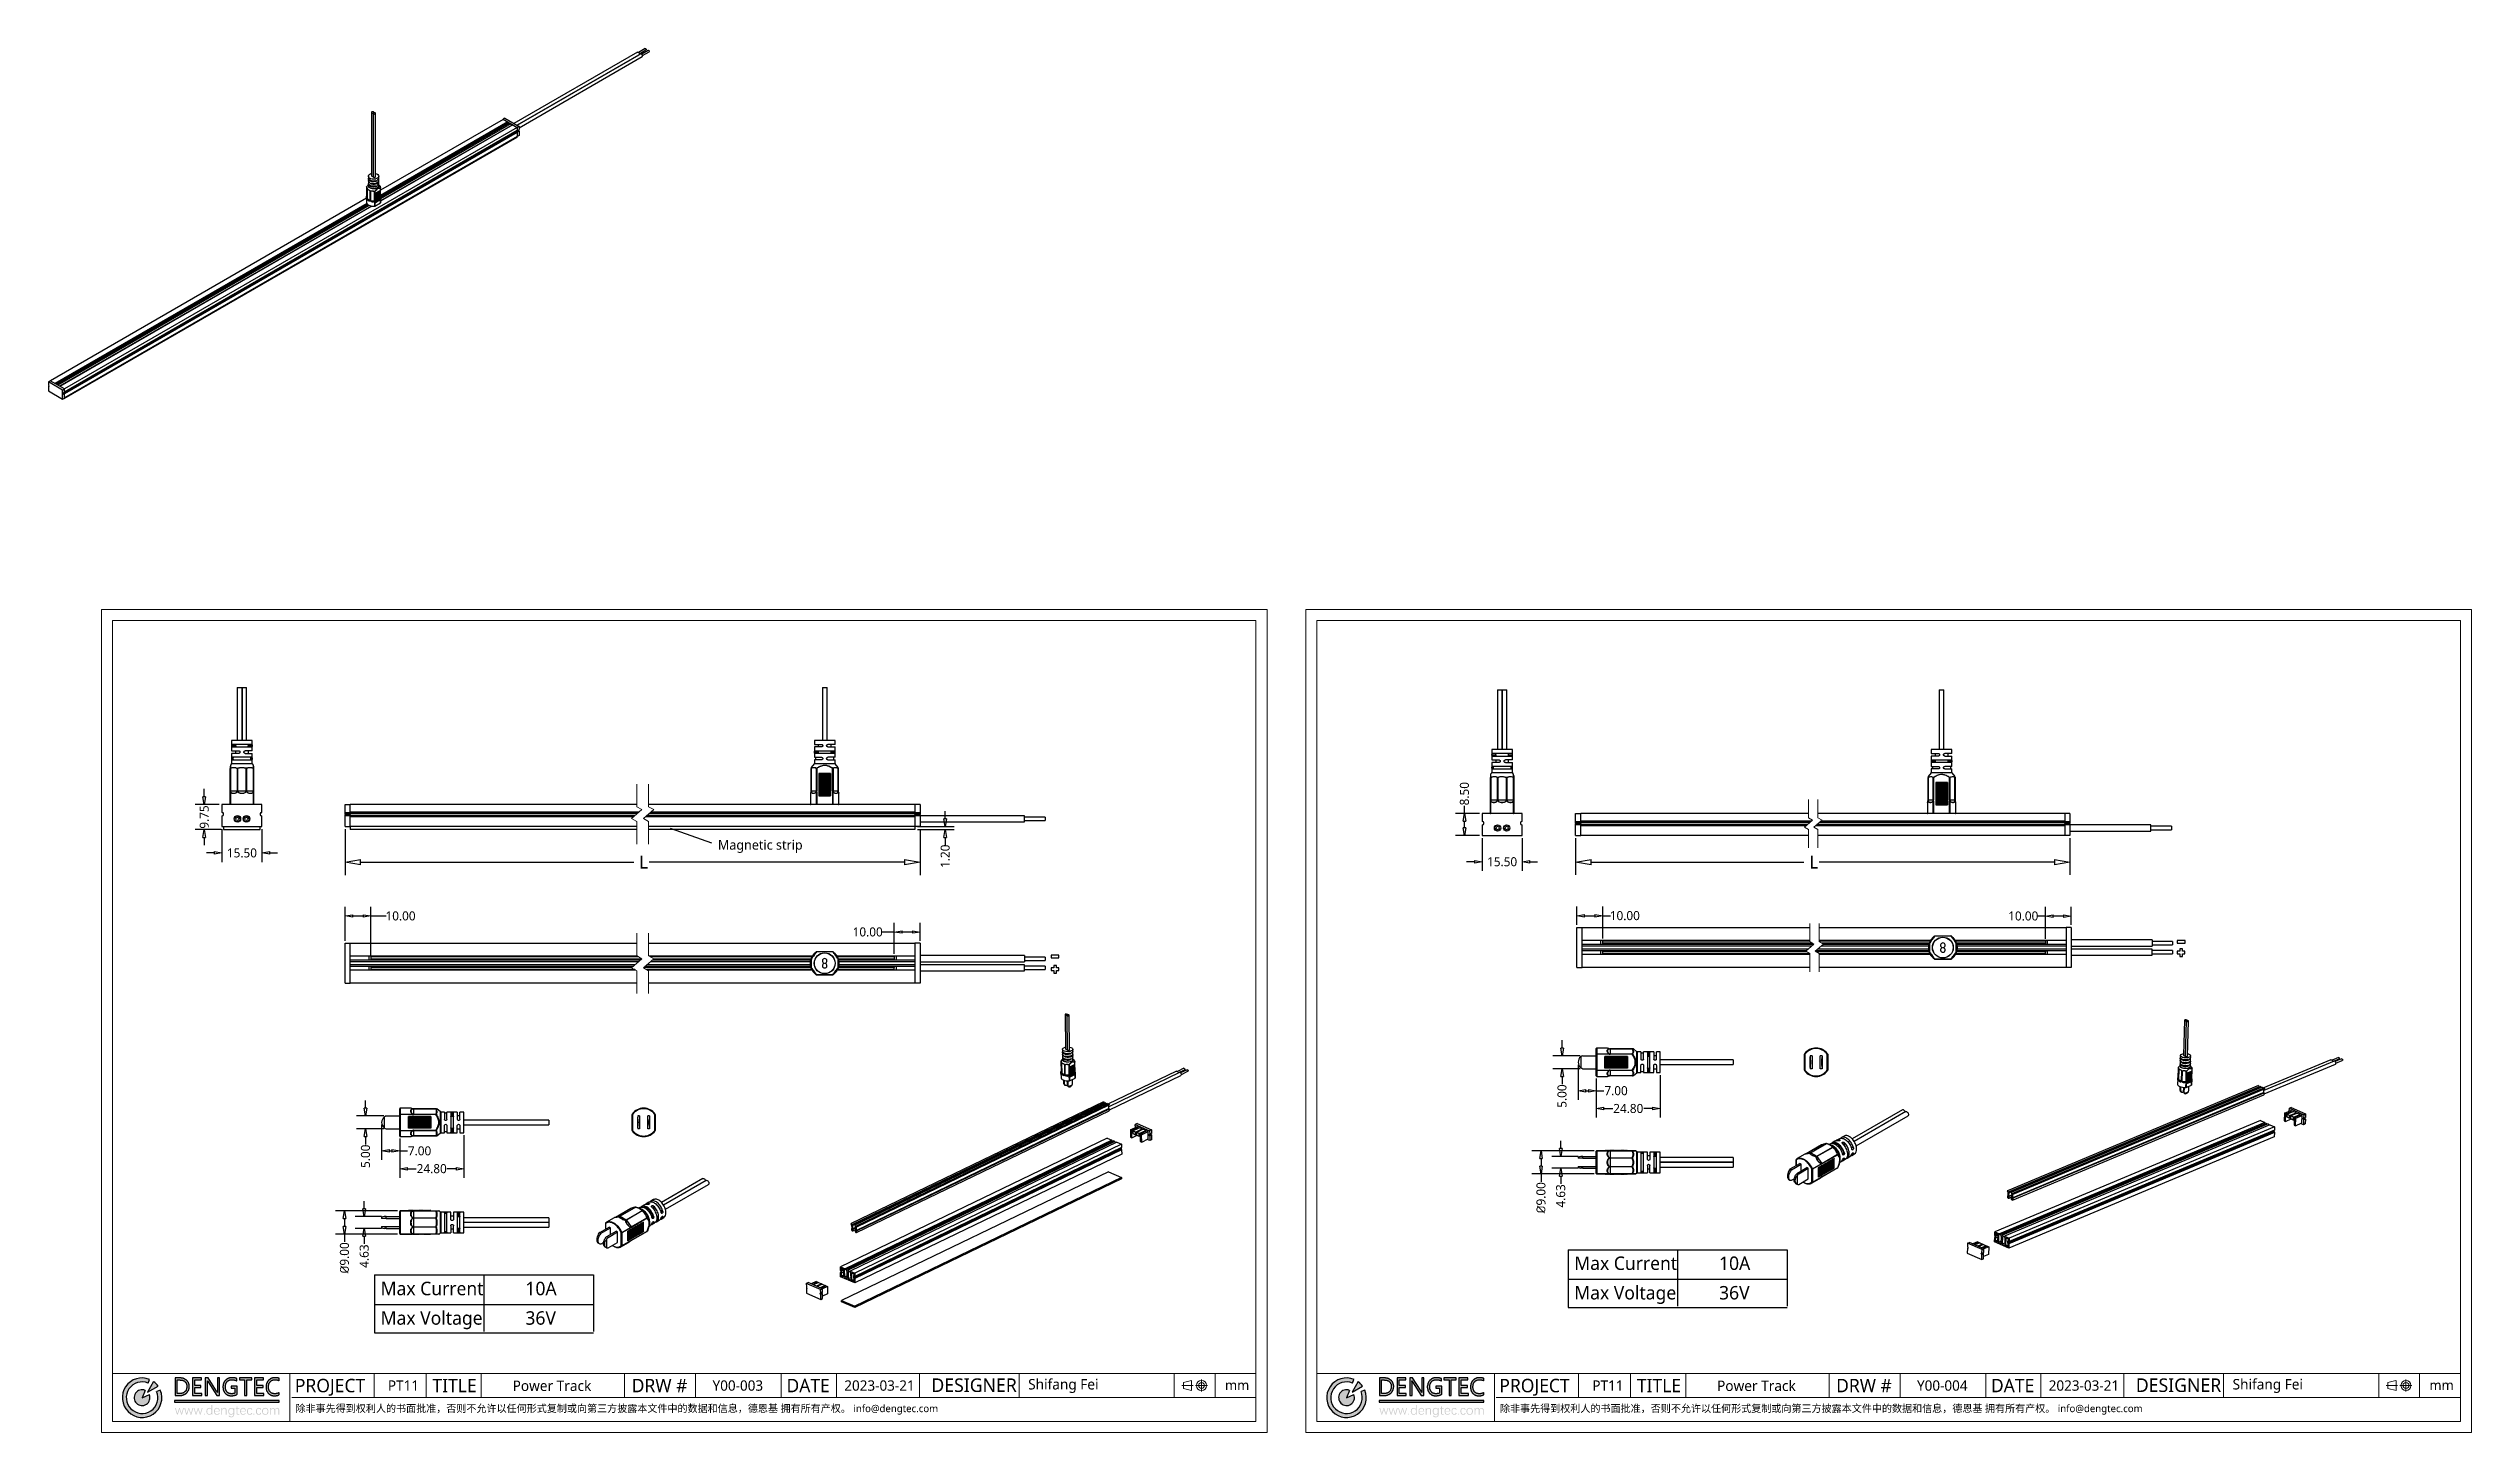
# Model space of a CAD drawing. Header units: millimetres. Extents: x 978 to 1917, y -47 to 489.
import ezdxf

# ---------------------------------------------------------------- set-up
doc = ezdxf.new("R2010")
doc.units = ezdxf.units.MM
doc.layers.get('0').update_dxf_attribs({"color": 8, "lineweight": 30})
doc.layers.get('Defpoints').update_dxf_attribs({"color": 6, "lineweight": 9})
for name, color, linetype, lineweight in [('Cable', 140, 'Continuous', 30), ('Dimension', 136, 'Continuous', 9), ('SolidLine', 7, 'Continuous', 30)]:
    doc.layers.add(name, color=color, linetype=linetype, lineweight=lineweight)
doc.styles.get("Standard").update_dxf_attribs({"font": ''})
doc.styles.add('微软雅黑-Light', font='')
doc.styles.get('Standard').set_extended_font_data('Microsoft YaHei Light')
doc.styles.get('微软雅黑-Light').set_extended_font_data('Microsoft YaHei Light')
doc.dimstyles.new('DENGTEC', dxfattribs={"dimtxt": 3.5, "dimasz": 3, "dimexe": 3.5, "dimexo": 1, "dimgap": 0.5, "dimtad": 0, "dimzin": 0, "dimdsep": 46, "dimtxsty": 'Standard', "dimblk": 'CLOSEDBLANK', "dimcen": 1, "dimadec": 0, "dimazin": 3, "dimtfac": 1, "dimtofl": 0, "dimtmove": 0, "dimatfit": 3, "dimldrblk": 'CLOSEDBLANK', "dimfxl": 1, "dimtolj": 1, "dimtzin": 0, "dimarcsym": 0})
doc.dimstyles.new('DENGTECx1.5', dxfattribs={"dimtxt": 5, "dimasz": 6, "dimexe": 5, "dimexo": 1, "dimgap": 0.5, "dimtad": 0, "dimdec": 1, "dimzin": 0, "dimdsep": 46, "dimtxsty": 'Standard', "dimblk": 'CLOSEDBLANK', "dimcen": 1, "dimadec": 0, "dimazin": 3, "dimtfac": 1, "dimtdec": 1, "dimtofl": 0, "dimtmove": 0, "dimatfit": 3, "dimldrblk": 'CLOSEDBLANK', "dimfxl": 1, "dimtolj": 1, "dimtzin": 0, "dimarcsym": 0})

msp = doc.modelspace()

# ---------------------------------------------------------------- texts
at = {"layer": 'Defpoints', "style": '微软雅黑-Light'}
for s, height, p in [('PROJECT', 5.1933, (1073.853, -31.126)), ('TITLE', 5.1933, (1127.113, -31.126)), ('DRW #', 5.1933, (1204.282, -31.126)), ('DATE', 5.1933, (1264.219, -31.126)), ('DESIGNER', 5.2452, (1320.339, -31.013)), ('PROJECT', 5.1933, (1540.272, -31.126)), ('TITLE', 5.1933, (1593.532, -31.126)), ('DRW #', 5.1933, (1670.701, -31.126)), ('DATE', 5.1933, (1730.638, -31.126)), ('DESIGNER', 5.2452, (1786.757, -31.013))]:
    msp.add_text(s, height=height, dxfattribs=at).set_placement(p)
for s, insert, char_height, width, attachment_point in [('PT11', (1109.889, -26.517), 4.0095, 14.99226, 1), ('Power Track', (1173.411, -28.644), 4.05, 60.21772, 5), ('Y00-003', (1235.596, -26.517), 4.0095, 25.25771, 1), ('2023-03-21', (1286.604, -26.517), 4.0095, 25.55911, 1), ('Shifang Fei', (1371.44, -28.7), 4.04959, 30.59969, 5), ('mm', (1434.044, -26.433), 3.8568, 8.92692, 1), ('PT11', (1576.308, -26.517), 4.0095, 14.99226, 1), ('Power Track', (1639.83, -28.644), 4.05, 60.21772, 5), ('Y00-004', (1702.015, -26.517), 4.0095, 25.25771, 1), ('2023-03-21', (1753.022, -26.517), 4.0095, 25.55911, 1), ('Shifang Fei', (1837.859, -28.7), 4.04959, 30.59969, 5), ('mm', (1900.463, -26.433), 3.8568, 8.92692, 1), ('除非事先得到权利人的书面批准，否则不允许以任何形式复制或向第三方披露本文件中的数据和信息，德恩基 拥有所有产权。 info@dengtec.com', (1074.086, -37.873), 2.854, 372.68416, 4), ('除非事先得到权利人的书面批准，否则不允许以任何形式复制或向第三方披露本文件中的数据和信息，德恩基 拥有所有产权。 info@dengtec.com', (1540.505, -37.873), 2.854, 372.68416, 4)]:
    msp.add_mtext(s, dxfattribs=dict(at, insert=insert, char_height=char_height, width=width, attachment_point=attachment_point))
at = {"layer": 'Dimension', "lineweight": -3, "style": '微软雅黑-Light'}
for s, height, p in [('Magnetic strip', 3.73229, (1237.666, 178.894)), ('Max Current', 5.20426, (1569.302, 16.218)), ('10A', 5.2043, (1625.358, 16.218)), ('Max Current', 5.20426, (1107.066, 6.438)), ('10A', 5.2043, (1163.121, 6.438)), ('Max Voltage', 5.20426, (1569.302, 4.8)), ('36V', 5.2043, (1625.358, 4.8)), ('Max Voltage', 5.20426, (1107.066, -4.98)), ('36V', 5.2043, (1163.121, -4.98))]:
    msp.add_text(s, height=height, dxfattribs=at).set_placement(p)

# ---------------------------------------------------------------- blocks, each defined once
blk = doc.blocks.new('_ClosedBlank')
at = {"color": 0, "linetype": 'ByBlock', "lineweight": -2}
for p, q in [((-1, 0.17), (0, 0)), ((-1, 0.17), (-1, -0.17)), ((0, 0), (-1, -0.17))]:
    blk.add_line(p, q, dxfattribs=at)
blk = doc.blocks.new('*D9')
at = {"layer": 'Defpoints', "color": 0, "lineweight": -3}
for p in [(1045.59, 187.81), (1061.09, 187.81), (1061.09, 177.62)]:
    blk.add_point(p, dxfattribs=at)
at = {"layer": 'Dimension', "color": 0, "lineweight": -2}
for p, q in [((1045.59, 186.81), (1045.59, 174.12)), ((1061.09, 186.81), (1061.09, 174.12)), ((1042.59, 177.62), (1039.59, 177.62)), ((1064.09, 177.62), (1067.09, 177.62))]:
    blk.add_line(p, q, dxfattribs=at)
at = {"layer": 'Dimension', "color": 0, "lineweight": -2, "xscale": 3, "yscale": 3, "zscale": 3}
blk.add_blockref('_ClosedBlank', (1045.59, 177.62), dxfattribs=at)
at = {"layer": 'Dimension', "color": 0, "lineweight": -2, "xscale": 3, "yscale": 3, "zscale": 3, "rotation": 180}
blk.add_blockref('_ClosedBlank', (1061.09, 177.62), dxfattribs=at)
at = {"layer": 'Dimension', "color": 0, "lineweight": -3, "insert": (1053.34, 177.62), "char_height": 3.5, "attachment_point": 5}
blk.add_mtext('\\A1;15.50', dxfattribs=at)
blk = doc.blocks.new('*D10')
at = {"layer": 'Defpoints', "color": 0, "lineweight": -3}
for p in [(1038.76, 196.41), (1045.59, 196.41), (1046.24, 186.66)]:
    blk.add_point(p, dxfattribs=at)
at = {"layer": 'Dimension', "color": 0, "lineweight": -2}
for p, q in [((1038.76, 199.41), (1038.76, 202.41)), ((1044.59, 196.41), (1035.26, 196.41)), ((1045.24, 186.66), (1035.26, 186.66)), ((1038.76, 183.66), (1038.76, 180.66))]:
    blk.add_line(p, q, dxfattribs=at)
at = {"layer": 'Dimension', "color": 0, "lineweight": -2, "xscale": 3, "yscale": 3, "zscale": 3}
for p, rotation in [((1038.76, 196.41), 270), ((1038.76, 186.66), 90)]:
    blk.add_blockref('_ClosedBlank', p, dxfattribs=dict(at, rotation=rotation))
at = {"layer": 'Dimension', "color": 0, "lineweight": -3, "insert": (1038.76, 191.54), "char_height": 3.5, "attachment_point": 5, "rotation": 90}
blk.add_mtext('\\A1;9.75', dxfattribs=at)
blk = doc.blocks.new('*D11')
at = {"layer": 'Defpoints', "color": 0, "lineweight": -3}
for p in [(1093.29, 187.81), (1315.98, 187.81), (1315.98, 174.07)]:
    blk.add_point(p, dxfattribs=at)
at = {"layer": 'Dimension', "color": 0, "lineweight": -2}
for p, q in [((1093.29, 186.81), (1093.29, 169.07)), ((1315.98, 186.81), (1315.98, 169.07)), ((1099.29, 174.07), (1205.06, 174.07)), ((1309.98, 174.07), (1211.01, 174.07))]:
    blk.add_line(p, q, dxfattribs=at)
at = {"layer": 'Dimension', "color": 0, "lineweight": -2, "xscale": 6, "yscale": 6, "zscale": 6, "rotation": 180}
blk.add_blockref('_ClosedBlank', (1093.29, 174.07), dxfattribs=at)
at = {"layer": 'Dimension', "color": 0, "lineweight": -2, "xscale": 6, "yscale": 6, "zscale": 6}
blk.add_blockref('_ClosedBlank', (1315.98, 174.07), dxfattribs=at)
at = {"layer": 'Dimension', "color": 0, "lineweight": -3, "insert": (1208.04, 174.07), "char_height": 5, "attachment_point": 5}
blk.add_mtext('\\A1; L', dxfattribs=at)
blk = doc.blocks.new('*D13')
at = {"layer": 'Defpoints', "color": 0, "lineweight": -3}
for p in [(1100.71, 32.27), (1108.45, 36.9), (1108.45, 32.27)]:
    blk.add_point(p, dxfattribs=at)
at = {"layer": 'Dimension', "color": 0, "lineweight": -2}
for p, q in [((1100.71, 39.9), (1100.71, 42.9)), ((1107.45, 36.9), (1097.21, 36.9)), ((1107.45, 32.27), (1097.21, 32.27)), ((1100.71, 29.27), (1100.71, 26.27))]:
    blk.add_line(p, q, dxfattribs=at)
at = {"layer": 'Dimension', "color": 0, "lineweight": -2, "xscale": 3, "yscale": 3, "zscale": 3}
for p, rotation in [((1100.71, 36.9), 270), ((1100.71, 32.27), 90)]:
    blk.add_blockref('_ClosedBlank', p, dxfattribs=dict(at, rotation=rotation))
at = {"layer": 'Dimension', "color": 0, "lineweight": -3, "insert": (1100.71, 21.58), "char_height": 3.5, "attachment_point": 5, "rotation": 90}
blk.add_mtext('\\A1;4.63', dxfattribs=at)
blk = doc.blocks.new('*D14')
at = {"layer": 'Defpoints', "color": 0, "lineweight": -3}
for p in [(1107.45, 73.34), (1114.45, 68.04), (1114.45, 62.29)]:
    blk.add_point(p, dxfattribs=at)
at = {"layer": 'Dimension', "color": 0, "lineweight": -2}
for p, q in [((1107.45, 72.34), (1107.45, 58.79)), ((1114.45, 67.04), (1114.45, 58.79)), ((1110.45, 62.29), (1111.45, 62.29)), ((1114.45, 62.29), (1117.45, 62.29))]:
    blk.add_line(p, q, dxfattribs=at)
at = {"layer": 'Dimension', "color": 0, "lineweight": -2, "xscale": 3, "yscale": 3, "zscale": 3, "rotation": 180}
blk.add_blockref('_ClosedBlank', (1107.45, 62.29), dxfattribs=at)
at = {"layer": 'Dimension', "color": 0, "lineweight": -2, "xscale": 3, "yscale": 3, "zscale": 3}
blk.add_blockref('_ClosedBlank', (1114.45, 62.29), dxfattribs=at)
at = {"layer": 'Dimension', "color": 0, "lineweight": -3, "insert": (1122.13, 62.29), "char_height": 3.5, "attachment_point": 5}
blk.add_mtext('\\A1;7.00', dxfattribs=at)
blk = doc.blocks.new('*D15')
at = {"layer": 'Defpoints', "color": 0, "lineweight": -3}
for p in [(1114.45, 68.04), (1139.25, 69.34), (1139.25, 55.4)]:
    blk.add_point(p, dxfattribs=at)
at = {"layer": 'Dimension', "color": 0, "lineweight": -2}
for p, q in [((1114.45, 67.04), (1114.45, 51.9)), ((1139.25, 68.34), (1139.25, 51.9)), ((1117.45, 55.4), (1120.84, 55.4)), ((1136.25, 55.4), (1132.86, 55.4))]:
    blk.add_line(p, q, dxfattribs=at)
at = {"layer": 'Dimension', "color": 0, "lineweight": -2, "xscale": 3, "yscale": 3, "zscale": 3, "rotation": 180}
blk.add_blockref('_ClosedBlank', (1114.45, 55.4), dxfattribs=at)
at = {"layer": 'Dimension', "color": 0, "lineweight": -2, "xscale": 3, "yscale": 3, "zscale": 3}
blk.add_blockref('_ClosedBlank', (1139.25, 55.4), dxfattribs=at)
at = {"layer": 'Dimension', "color": 0, "lineweight": -3, "insert": (1126.85, 55.4), "char_height": 3.5, "attachment_point": 5}
blk.add_mtext('\\A1;24.80', dxfattribs=at)
blk = doc.blocks.new('*D16')
at = {"layer": 'Defpoints', "color": 0, "lineweight": -3}
for p in [(1101.2, 75.84), (1109.25, 75.84), (1109.25, 70.84)]:
    blk.add_point(p, dxfattribs=at)
at = {"layer": 'Dimension', "color": 0, "lineweight": -2}
for p, q in [((1108.25, 75.84), (1097.7, 75.84)), ((1101.2, 78.84), (1101.2, 81.84)), ((1108.25, 70.84), (1097.7, 70.84)), ((1101.2, 67.84), (1101.2, 64.84))]:
    blk.add_line(p, q, dxfattribs=at)
at = {"layer": 'Dimension', "color": 0, "lineweight": -2, "xscale": 3, "yscale": 3, "zscale": 3}
for p, rotation in [((1101.2, 75.84), 270), ((1101.2, 70.84), 90)]:
    blk.add_blockref('_ClosedBlank', p, dxfattribs=dict(at, rotation=rotation))
at = {"layer": 'Dimension', "color": 0, "lineweight": -3, "insert": (1101.2, 60.23), "char_height": 3.5, "attachment_point": 5, "rotation": 90}
blk.add_mtext('\\A1;5.00', dxfattribs=at)
blk = doc.blocks.new('*D17')
at = {"layer": 'Defpoints', "color": 0, "lineweight": -3}
for p in [(1114.65, 39.09), (1093.06, 30.09), (1114.65, 30.09)]:
    blk.add_point(p, dxfattribs=at)
at = {"layer": 'Dimension', "color": 0, "lineweight": -2}
for p, q in [((1113.65, 39.09), (1089.56, 39.09)), ((1113.65, 30.09), (1089.56, 30.09)), ((1093.06, 36.09), (1093.06, 33.09)), ((1093.06, 30.09), (1093.06, 27.09))]:
    blk.add_line(p, q, dxfattribs=at)
at = {"layer": 'Dimension', "color": 0, "lineweight": -2, "xscale": 3, "yscale": 3, "zscale": 3}
for p, rotation in [((1093.06, 39.09), 90), ((1093.06, 30.09), 270)]:
    blk.add_blockref('_ClosedBlank', p, dxfattribs=dict(at, rotation=rotation))
at = {"layer": 'Dimension', "color": 0, "lineweight": -3, "insert": (1093.06, 20.89), "char_height": 3.5, "attachment_point": 5, "rotation": 90}
blk.add_mtext('\\A1;{\\fISOCPEUR|b0|i0|c134|p34;%%C}9.00', dxfattribs=at)
blk = doc.blocks.new('*D18')
at = {"layer": 'Defpoints', "color": 0, "lineweight": -3}
for p in [(1313.98, 187.86), (1325.7, 187.86), (1313.98, 186.66)]:
    blk.add_point(p, dxfattribs=at)
at = {"layer": 'Dimension', "color": 0, "lineweight": -2}
for p, q in [((1314.98, 187.86), (1329.2, 187.86)), ((1325.7, 190.86), (1325.7, 193.86)), ((1314.98, 186.66), (1329.2, 186.66)), ((1325.7, 183.66), (1325.7, 180.66))]:
    blk.add_line(p, q, dxfattribs=at)
at = {"layer": 'Dimension', "color": 0, "lineweight": -2, "xscale": 3, "yscale": 3, "zscale": 3}
for p, rotation in [((1325.7, 187.86), 270), ((1325.7, 186.66), 90)]:
    blk.add_blockref('_ClosedBlank', p, dxfattribs=dict(at, rotation=rotation))
at = {"layer": 'Dimension', "color": 0, "lineweight": -3, "insert": (1325.7, 176.36), "char_height": 3.5, "attachment_point": 5, "rotation": 90}
blk.add_mtext('\\A1;1.20', dxfattribs=at)
blk = doc.blocks.new('*D19')
at = {"layer": 'Defpoints', "color": 0, "lineweight": -3}
for p in [(1093.29, 153.23), (1093.29, 142.67), (1103.29, 136.97)]:
    blk.add_point(p, dxfattribs=at)
at = {"layer": 'Dimension', "color": 0, "lineweight": -2}
for p, q in [((1093.29, 143.67), (1093.29, 156.73)), ((1096.29, 153.23), (1100.29, 153.23)), ((1103.29, 137.97), (1103.29, 156.73)), ((1103.29, 153.23), (1109.17, 153.23))]:
    blk.add_line(p, q, dxfattribs=at)
at = {"layer": 'Dimension', "color": 0, "lineweight": -2, "xscale": 3, "yscale": 3, "zscale": 3, "rotation": 180}
blk.add_blockref('_ClosedBlank', (1093.29, 153.23), dxfattribs=at)
at = {"layer": 'Dimension', "color": 0, "lineweight": -2, "xscale": 3, "yscale": 3, "zscale": 3}
blk.add_blockref('_ClosedBlank', (1103.29, 153.23), dxfattribs=at)
at = {"layer": 'Dimension', "color": 0, "lineweight": -3, "insert": (1114.76, 153.23), "char_height": 3.5, "attachment_point": 5}
blk.add_mtext('\\A1;10.00', dxfattribs=at)
blk = doc.blocks.new('*D20')
at = {"layer": 'Defpoints', "color": 0, "lineweight": -3}
for p in [(1315.98, 147.03), (1315.98, 142.67), (1305.98, 137.62)]:
    blk.add_point(p, dxfattribs=at)
at = {"layer": 'Dimension', "color": 0, "lineweight": -2}
for p, q in [((1305.98, 138.62), (1305.98, 150.53)), ((1315.98, 143.67), (1315.98, 150.53)), ((1305.98, 147.03), (1301.26, 147.03)), ((1312.98, 147.03), (1308.98, 147.03))]:
    blk.add_line(p, q, dxfattribs=at)
at = {"layer": 'Dimension', "color": 0, "lineweight": -2, "xscale": 3, "yscale": 3, "zscale": 3, "rotation": 180}
blk.add_blockref('_ClosedBlank', (1305.98, 147.03), dxfattribs=at)
at = {"layer": 'Dimension', "color": 0, "lineweight": -2, "xscale": 3, "yscale": 3, "zscale": 3}
blk.add_blockref('_ClosedBlank', (1315.98, 147.03), dxfattribs=at)
at = {"layer": 'Dimension', "color": 0, "lineweight": -3, "insert": (1295.67, 147.03), "char_height": 3.5, "attachment_point": 5}
blk.add_mtext('\\A1;10.00', dxfattribs=at)
blk = doc.blocks.new('LOGO_EN')
at = {"layer": 'Cable'}
h = blk.add_hatch(color=136, dxfattribs=at)
h.dxf.hatch_style = 1
h.paths.add_polyline_path([(9, 6.5, 0.079193), (6.5, 9), (3.1, 3.1)], flags=17)
h.paths.add_polyline_path([(1.7, 4.1, 5.027339), (4.1, 1.7), (0, 0)], flags=17)
h.paths.add_polyline_path([(4.2, 10.2, 5.027339), (10.2, 4.2), (8.2, 3.4, -5.027339), (3.4, 8.2)])
h = blk.add_hatch(color=136, dxfattribs=at)
h.dxf.hatch_style = 1
h.paths.add_polyline_path([(76.7, 1.5), (76.9, 1.6), (77.1, 1.7), (77.1, 2.9), (76.9, 2.8), (76.7, 2.7), (76.5, 2.6), (76.4, 2.5), (76.2, 2.5), (76, 2.4), (75.8, 2.4), (75.6, 2.3), (75.4, 2.3), (75.2, 2.2), (75, 2.2), (74.7, 2.2), (74.5, 2.2), (74.3, 2.2), (74.1, 2.2), (73.9, 2.3), (73.7, 2.3), (73.5, 2.3), (73.3, 2.4), (73.1, 2.5), (72.9, 2.5), (72.8, 2.6), (72.6, 2.7), (72.4, 2.9), (72.3, 3), (72.1, 3.1), (72, 3.3), (71.9, 3.4), (71.8, 3.5), (71.6, 3.7), (71.5, 3.8), (71.5, 4), (71.4, 4.2), (71.3, 4.4), (71.2, 4.6), (71.2, 4.8), (71.1, 4.9), (71.1, 5.2), (71.1, 5.4), (71, 5.6), (71, 5.8), (71, 6.1), (71, 6.2), (71, 6.5), (71.1, 6.7), (71.1, 6.9), (71.1, 7.1), (71.2, 7.3), (71.2, 7.5), (71.3, 7.7), (71.3, 7.9), (71.4, 8.1), (71.5, 8.2), (71.6, 8.4), (71.7, 8.6), (71.8, 8.7), (71.9, 8.9), (72.1, 9), (72.2, 9.1), (72.3, 9.3), (72.5, 9.4), (72.6, 9.5), (72.8, 9.6), (73, 9.7), (73.1, 9.8), (73.3, 9.9), (73.5, 9.9), (73.7, 10), (73.9, 10), (74.1, 10.1), (74.3, 10.1), (74.5, 10.1), (74.7, 10.1), (74.9, 10.1), (75.1, 10.1), (75.3, 10.1), (75.5, 10), (75.7, 10), (75.9, 10), (76.1, 9.9), (76.3, 9.9), (76.5, 9.8), (76.7, 9.7), (76.9, 9.6), (77.1, 9.5), (77.1, 10.8), (77, 10.9), (76.8, 10.9), (76.6, 11), (76.4, 11.1), (76.3, 11.1), (76.1, 11.1), (75.9, 11.2), (75.6, 11.2), (75.4, 11.2), (75.2, 11.2), (75, 11.2), (74.7, 11.2), (74.6, 11.2), (74.3, 11.2), (74.1, 11.2), (73.9, 11.2), (73.7, 11.2), (73.5, 11.1), (73.3, 11.1), (73.1, 11), (72.9, 11), (72.8, 10.9), (72.6, 10.8), (72.4, 10.7), (72.2, 10.6), (72, 10.5), (71.9, 10.4), (71.7, 10.3), (71.6, 10.2), (71.4, 10.1), (71.3, 9.9), (71.1, 9.8), (71, 9.7), (70.9, 9.6), (70.8, 9.4), (70.7, 9.3), (70.5, 9.1), (70.4, 8.9), (70.3, 8.8), (70.3, 8.6), (70.2, 8.4), (70.1, 8.2), (70, 8.1), (70, 7.9), (69.9, 7.7), (69.9, 7.5), (69.8, 7.3), (69.8, 7.1), (69.7, 6.9), (69.7, 6.6), (69.7, 6.4), (69.7, 6.2), (69.7, 6), (69.7, 5.7), (69.7, 5.5), (69.7, 5.3), (69.7, 5.1), (69.8, 4.9), (69.8, 4.7), (69.9, 4.5), (69.9, 4.3), (70, 4.1), (70, 3.9), (70.1, 3.7), (70.2, 3.5), (70.3, 3.4), (70.4, 3.2), (70.5, 3), (70.6, 2.9), (70.7, 2.7), (70.8, 2.6), (71, 2.4), (71, 2.4), (71.2, 2.2), (71.3, 2.1), (71.5, 2), (71.6, 1.9), (71.8, 1.7), (71.9, 1.6), (72.1, 1.6), (72.3, 1.5), (72.5, 1.4), (72.7, 1.3), (72.9, 1.3), (73, 1.2), (73.2, 1.2), (73.5, 1.1), (73.7, 1.1), (73.9, 1.1), (74.1, 1.1), (74.3, 1.1), (74.5, 1.1), (74.7, 1.1), (74.9, 1.1), (75.2, 1.1), (75.4, 1.1), (75.6, 1.2), (75.8, 1.2), (76, 1.3), (76.2, 1.3), (76.4, 1.4), (76.5, 1.4)])
h.paths.add_polyline_path([(68.2, 11.1), (63.2, 11.1), (63.2, 1.2), (68.5, 1.2), (68.5, 2.4), (64.5, 2.4), (64.5, 5.7), (68, 5.7), (68, 6.8), (64.5, 6.8), (64.5, 10), (68.2, 10)])
h.paths.add_polyline_path([(61.7, 11.1), (54.7, 11.1), (54.7, 10), (57.6, 10), (57.6, 1.2), (58.8, 1.2), (58.8, 10), (61.7, 10)])
h.paths.add_polyline_path([(53.1, 1.7), (53.3, 1.8), (53.5, 1.9), (53.5, 6.4), (50.1, 6.4), (50.1, 5.3), (52.2, 5.3), (52.2, 2.6), (52.1, 2.6), (52, 2.5), (51.8, 2.4), (51.6, 2.4), (51.4, 2.3), (51.2, 2.3), (51, 2.3), (50.8, 2.2), (50.5, 2.2), (50.3, 2.2), (50.3, 2.2), (50, 2.2), (49.8, 2.2), (49.6, 2.3), (49.4, 2.3), (49.2, 2.3), (49, 2.4), (48.8, 2.5), (48.7, 2.6), (48.5, 2.6), (48.3, 2.7), (48.2, 2.8), (48, 3), (47.9, 3.1), (47.7, 3.2), (47.7, 3.3), (47.6, 3.4), (47.5, 3.6), (47.4, 3.7), (47.3, 3.9), (47.2, 4), (47.1, 4.2), (47, 4.4), (47, 4.6), (46.9, 4.8), (46.9, 5), (46.8, 5.2), (46.8, 5.4), (46.8, 5.6), (46.8, 5.9), (46.8, 6.1), (46.8, 6.2), (46.8, 6.5), (46.8, 6.7), (46.8, 6.9), (46.9, 7.1), (46.9, 7.3), (47, 7.5), (47, 7.7), (47.1, 7.9), (47.2, 8.1), (47.2, 8.2), (47.3, 8.4), (47.4, 8.6), (47.6, 8.7), (47.7, 8.9), (47.8, 9), (47.9, 9.1), (48, 9.2), (48.2, 9.4), (48.4, 9.5), (48.5, 9.6), (48.7, 9.7), (48.9, 9.8), (49, 9.9), (49.2, 9.9), (49.4, 10), (49.6, 10), (49.8, 10.1), (50, 10.1), (50.2, 10.1), (50.5, 10.1), (50.5, 10.1), (50.8, 10.1), (51, 10.1), (51.2, 10.1), (51.4, 10), (51.6, 10), (51.8, 10), (52, 9.9), (52.2, 9.9), (52.4, 9.8), (52.6, 9.7), (52.8, 9.6), (52.9, 9.6), (53.1, 9.5), (53.3, 9.4), (53.3, 10.7), (53.2, 10.8), (53, 10.8), (52.9, 10.9), (52.7, 11), (52.5, 11), (52.3, 11.1), (52.1, 11.1), (51.9, 11.1), (51.7, 11.2), (51.5, 11.2), (51.3, 11.2), (51, 11.2), (50.8, 11.2), (50.6, 11.2), (50.5, 11.2), (50.3, 11.2), (50.1, 11.2), (49.9, 11.2), (49.7, 11.2), (49.5, 11.2), (49.3, 11.1), (49.1, 11.1), (48.9, 11), (48.7, 10.9), (48.5, 10.9), (48.3, 10.8), (48.1, 10.7), (48, 10.6), (47.8, 10.5), (47.6, 10.4), (47.5, 10.3), (47.3, 10.2), (47.2, 10.1), (47, 9.9), (46.9, 9.8), (46.8, 9.7), (46.7, 9.6), (46.6, 9.4), (46.4, 9.3), (46.3, 9.1), (46.2, 9), (46.1, 8.8), (46, 8.6), (45.9, 8.4), (45.9, 8.3), (45.8, 8.1), (45.7, 7.9), (45.7, 7.7), (45.6, 7.5), (45.6, 7.3), (45.5, 7.1), (45.5, 6.9), (45.5, 6.7), (45.4, 6.5), (45.4, 6.3), (45.4, 6), (45.4, 6), (45.4, 5.7), (45.5, 5.5), (45.5, 5.3), (45.5, 5.1), (45.5, 4.9), (45.6, 4.7), (45.6, 4.5), (45.7, 4.3), (45.7, 4.1), (45.8, 3.9), (45.9, 3.7), (46, 3.5), (46.1, 3.4), (46.2, 3.2), (46.3, 3), (46.4, 2.9), (46.5, 2.7), (46.6, 2.6), (46.7, 2.4), (46.8, 2.3), (47, 2.2), (47.1, 2.1), (47.3, 1.9), (47.5, 1.8), (47.6, 1.7), (47.8, 1.6), (48, 1.5), (48.1, 1.5), (48.3, 1.4), (48.5, 1.3), (48.7, 1.3), (48.9, 1.2), (49.1, 1.2), (49.3, 1.1), (49.5, 1.1), (49.7, 1.1), (49.9, 1.1), (50.2, 1.1), (50.4, 1.1), (50.6, 1.1), (50.8, 1.1), (51, 1.1), (51.2, 1.2), (51.4, 1.2), (51.6, 1.2), (51.8, 1.3), (52, 1.3), (52.2, 1.4), (52.4, 1.4), (52.6, 1.5), (52.8, 1.6), (53, 1.6)])
h.paths.add_polyline_path([(42.1, 3.3), (41.9, 3.6), (37.1, 11.1), (35.5, 11.1), (35.5, 1.2), (36.8, 1.2), (36.8, 8.2), (36.8, 8.4), (36.8, 8.6), (36.8, 8.9), (36.7, 9.1), (36.7, 9.3), (36.7, 9.4), (36.7, 9.5), (36.7, 9.5), (36.8, 9.4), (36.9, 9.3), (37, 9.1), (37.1, 8.9), (42, 1.2), (43.5, 1.2), (43.5, 11.1), (42.3, 11.1), (42.3, 4.3), (42.3, 4.1), (42.3, 3.8), (42.3, 3.6), (42.3, 3.4), (42.3, 3.2), (42.3, 3), (42.3, 2.9), (42.3, 2.9), (42.3, 3), (42.2, 3.1)])
h.paths.add_polyline_path([(33.4, 11.1), (28.4, 11.1), (28.4, 1.2), (33.6, 1.2), (33.6, 2.4), (29.6, 2.4), (29.6, 5.7), (33.1, 5.7), (33.1, 6.8), (29.6, 6.8), (29.6, 10), (33.4, 10)])
h.paths.add_polyline_path([(24.5, 2.2), (24.7, 2.4), (24.8, 2.5), (25, 2.6), (25, 2.6), (25.1, 2.8), (25.3, 2.9), (25.4, 3.1), (25.5, 3.2), (25.6, 3.4), (25.7, 3.5), (25.8, 3.7), (25.9, 3.9), (26, 4.1), (26.1, 4.2), (26.2, 4.4), (26.2, 4.6), (26.3, 4.8), (26.3, 5), (26.4, 5.2), (26.4, 5.4), (26.4, 5.6), (26.4, 5.8), (26.5, 6.1), (26.5, 6.3), (26.5, 6.4), (26.5, 6.6), (26.4, 6.8), (26.4, 7), (26.4, 7.2), (26.4, 7.4), (26.3, 7.6), (26.2, 7.8), (26.2, 8), (26.1, 8.2), (26, 8.4), (26, 8.6), (25.9, 8.7), (25.8, 8.9), (25.6, 9), (25.5, 9.2), (25.4, 9.4), (25.3, 9.5), (25.1, 9.6), (25, 9.8), (24.9, 9.9), (24.7, 10), (24.6, 10.1), (24.4, 10.2), (24.2, 10.3), (24.1, 10.4), (23.9, 10.5), (23.7, 10.6), (23.5, 10.7), (23.3, 10.7), (23.1, 10.8), (23, 10.9), (22.8, 10.9), (22.6, 11), (22.3, 11), (22.1, 11), (21.9, 11.1), (21.7, 11.1), (21.5, 11.1), (21.3, 11.1), (18.5, 11.1), (18.5, 1.2), (21.2, 1.2), (21.3, 1.2), (21.5, 1.3), (21.7, 1.3), (21.9, 1.3), (22.1, 1.3), (22.3, 1.3), (22.6, 1.4), (22.8, 1.4), (22.9, 1.5), (23.1, 1.5), (23.3, 1.6), (23.5, 1.7), (23.7, 1.8), (23.9, 1.8), (24, 1.9), (24.2, 2), (24.4, 2.1)])
h.paths.add_polyline_path([(21.2, 10), (21.4, 9.9), (21.7, 9.9), (21.9, 9.9), (22.1, 9.9), (22.3, 9.9), (22.5, 9.8), (22.7, 9.8), (22.9, 9.7), (23.1, 9.6), (23.3, 9.5), (23.4, 9.5), (23.6, 9.4), (23.8, 9.3), (23.9, 9.1), (24.1, 9), (24.1, 9), (24.2, 8.9), (24.3, 8.7), (24.5, 8.6), (24.6, 8.4), (24.7, 8.3), (24.8, 8.1), (24.8, 7.9), (24.9, 7.8), (25, 7.6), (25, 7.4), (25.1, 7.2), (25.1, 6.9), (25.1, 6.7), (25.1, 6.5), (25.1, 6.3), (25.1, 6.1), (25.1, 5.9), (25.1, 5.7), (25.1, 5.5), (25, 5.3), (25, 5.1), (24.9, 4.9), (24.9, 4.7), (24.8, 4.5), (24.7, 4.3), (24.7, 4.1), (24.6, 4), (24.5, 3.8), (24.3, 3.7), (24.2, 3.5), (24.1, 3.4), (24, 3.3), (23.9, 3.2), (23.7, 3.1), (23.5, 3), (23.4, 2.9), (23.2, 2.8), (23, 2.7), (22.9, 2.6), (22.7, 2.6), (22.5, 2.5), (22.3, 2.5), (22.1, 2.4), (21.8, 2.4), (21.6, 2.4), (21.4, 2.4), (21.2, 2.4), (19.7, 2.4), (19.7, 10)], flags=16)
blk.add_hatch(color=136, dxfattribs=at).paths.add_polyline_path([(18.3, -2.5), (77.1, -2.5), (77.1, -1.6), (18.3, -1.6)])
h = blk.add_hatch(color=136, dxfattribs=at)
h.dxf.hatch_style = 1
h.paths.add_polyline_path([(73.6, -5.7), (73.5, -5.7), (73.2, -5.8), (72.9, -5.9), (72.8, -6), (73.4, -6.1), (73.5, -6.1), (73.9, -6.2), (74.1, -6.4), (74.2, -6.6), (74.7, -6.6), (74.7, -6.5), (74.5, -6.2), (74.3, -6), (74.2, -5.9), (74, -5.8)])
h.paths.add_polyline_path([(75.9, -5.7), (75.6, -5.8), (75.3, -5.9), (75.1, -6), (74.9, -6.3), (74.7, -6.6), (74.7, -6.6), (74.2, -6.6), (74.3, -6.9), (74.3, -7.4), (74.3, -9.5), (74.8, -9.5), (74.8, -7.4), (74.8, -7.1), (74.9, -6.8), (75, -6.5), (75.2, -6.3), (75.4, -6.2), (75.8, -6.1), (76.8, -6.1), (76.6, -5.9), (76.3, -5.8)])
h.paths.add_polyline_path([(72.4, -5.8), (71.9, -5.8), (71.9, -6), (72, -6.3), (72, -6.6), (72.4, -6.5), (72.4, -6.5), (72.4, -6.2)])
h.paths.add_polyline_path([(72.8, -6), (72.6, -6.2), (72.4, -6.5), (72.4, -6.5), (72, -6.6), (72, -9.5), (72.4, -9.5), (72.4, -7.4), (72.4, -7.4), (72.5, -7.1), (72.6, -6.7), (72.7, -6.5), (72.8, -6.3), (73.1, -6.2), (73.4, -6.1)])
h.paths.add_polyline_path([(76.8, -6.1), (75.8, -6.1), (75.9, -6.1), (76.2, -6.2), (76.4, -6.4), (76.5, -6.6), (76.6, -6.9), (76.6, -7.4), (76.6, -9.5), (77.1, -9.5), (77.1, -7.2), (77.1, -7), (77, -6.6), (77, -6.3)])
h.paths.add_polyline_path([(69.2, -5.7), (69.1, -5.7), (68.7, -5.8), (68.4, -5.9), (68.1, -6), (69.2, -6.1), (69.3, -6.1), (69.7, -6.2), (70, -6.3), (70.2, -6.5), (70.3, -6.7), (70.4, -6.9), (70.5, -7.3), (70.5, -7.7), (70.5, -7.9), (70.4, -8.3), (70.3, -8.6), (70.2, -8.8), (70.1, -8.9), (69.9, -9.1), (69.5, -9.2), (69.2, -9.2), (70.3, -9.3), (70.5, -9.1), (70.6, -9), (70.8, -8.7), (70.9, -8.4), (71, -8), (71, -7.7), (71, -7.4), (70.9, -7.1), (70.8, -6.7), (70.7, -6.5), (70.5, -6.2), (70.5, -6.1), (70.2, -6), (69.9, -5.8), (69.6, -5.8)])
h.paths.add_polyline_path([(68.1, -6), (67.9, -6.2), (67.8, -6.4), (67.6, -6.6), (67.5, -6.9), (67.4, -7.3), (67.4, -7.7), (67.4, -7.9), (67.5, -8.2), (67.6, -8.6), (67.7, -8.8), (67.9, -9.1), (68, -9.2), (68.2, -9.4), (68.5, -9.5), (68.8, -9.6), (69.2, -9.6), (69.3, -9.6), (69.7, -9.6), (70, -9.5), (70.3, -9.3), (69.2, -9.2), (69.1, -9.2), (68.8, -9.2), (68.5, -9), (68.2, -8.8), (68.1, -8.7), (68, -8.4), (67.9, -8.1), (67.9, -7.7), (67.9, -7.4), (68, -7.1), (68.1, -6.8), (68.2, -6.5), (68.3, -6.4), (68.6, -6.3), (68.9, -6.2), (69.2, -6.1)])
h.paths.add_polyline_path([(65.6, -5.7), (65.2, -5.8), (64.9, -5.9), (64.7, -6), (65.6, -6.1), (65.9, -6.1), (66.2, -6.3), (66.3, -6.5), (66.4, -6.8), (66.9, -6.7), (66.9, -6.5), (66.7, -6.2), (66.5, -6), (66.3, -5.8), (66, -5.8)])
h.paths.add_polyline_path([(64.7, -6), (64.4, -6.2), (64.3, -6.4), (64.2, -6.6), (64.1, -6.9), (64, -7.3), (64, -7.7), (64, -7.9), (64.1, -8.3), (64.1, -8.6), (64.3, -8.9), (64.4, -9.1), (64.6, -9.3), (65.6, -9.2), (65.3, -9.2), (65.1, -9.1), (64.9, -8.9), (64.7, -8.7), (64.6, -8.4), (64.5, -8.1), (64.5, -7.7), (64.5, -7.3), (64.6, -6.9), (64.7, -6.6), (64.8, -6.4), (65, -6.2), (65.3, -6.1), (65.6, -6.1)])
h.paths.add_polyline_path([(66.5, -8.5), (66.5, -8.5), (66.4, -8.8), (66.2, -9), (65.9, -9.2), (65.6, -9.2), (64.6, -9.3), (64.9, -9.5), (65.2, -9.6), (65.5, -9.6), (65.9, -9.6), (66.2, -9.5), (66.5, -9.4), (66.7, -9.2), (66.8, -8.9), (66.9, -8.6)])
h.paths.add_polyline_path([(62.6, -9.5), (62.6, -8.9), (63.1, -8.9), (63.1, -9.5)])
h.paths.add_polyline_path([(60.5, -5.7), (60.2, -5.8), (59.9, -5.9), (59.6, -6), (60.5, -6.1), (60.8, -6.1), (61.1, -6.3), (61.3, -6.5), (61.4, -6.8), (61.9, -6.7), (61.8, -6.5), (61.7, -6.2), (61.5, -6), (61.2, -5.8), (60.9, -5.8)])
h.paths.add_polyline_path([(59.6, -6), (59.4, -6.2), (59.3, -6.4), (59.2, -6.6), (59.1, -6.9), (59, -7.3), (59, -7.7), (59, -7.9), (59, -8.3), (59.1, -8.6), (59.2, -8.9), (59.4, -9.1), (59.6, -9.3), (60.5, -9.2), (60.3, -9.2), (60, -9.1), (59.8, -8.9), (59.7, -8.7), (59.5, -8.4), (59.5, -8.1), (59.5, -7.7), (59.5, -7.3), (59.5, -6.9), (59.7, -6.6), (59.8, -6.4), (60, -6.2), (60.2, -6.1), (60.5, -6.1)])
h.paths.add_polyline_path([(61.4, -8.5), (61.4, -8.5), (61.3, -8.8), (61.1, -9), (60.9, -9.2), (60.5, -9.2), (59.6, -9.3), (59.8, -9.5), (60.1, -9.6), (60.5, -9.6), (60.5, -9.6), (60.9, -9.6), (61.2, -9.5), (61.4, -9.4), (61.6, -9.2), (61.8, -8.9), (61.9, -8.6)])
h.paths.add_polyline_path([(56.8, -5.7), (56.5, -5.7), (56.2, -5.8), (55.9, -6), (55.7, -6.1), (56.7, -6.1), (56.8, -6.1), (57.1, -6.2), (57.3, -6.3), (57.5, -6.4), (57.7, -6.7), (57.8, -7), (57.8, -7.4), (55.6, -7.4), (58.3, -7.5), (58.3, -7.1), (58.2, -6.8), (58.1, -6.5), (57.9, -6.2), (57.7, -6), (57.4, -5.9), (57.1, -5.8)])
h.paths.add_polyline_path([(55.7, -6.1), (55.5, -6.3), (55.3, -6.6), (55.3, -6.6), (55.2, -6.9), (55.1, -7.3), (55.1, -7.6), (55.1, -7.9), (55.2, -8.3), (55.3, -8.6), (55.4, -8.9), (55.6, -9.1), (55.6, -9.1), (55.8, -9.3), (56.1, -9.5), (56.4, -9.6), (56.8, -9.6), (57, -9.6), (57.3, -9.5), (57.6, -9.4), (57.8, -9.3), (56.8, -9.2), (56.5, -9.2), (56.2, -9.1), (55.9, -8.8), (55.9, -8.7), (55.7, -8.5), (55.6, -8.1), (55.6, -7.7), (58.3, -7.7), (58.3, -7.6), (58.3, -7.5), (55.6, -7.4), (55.6, -7.4), (55.7, -7), (55.8, -6.7), (55.9, -6.4), (56.1, -6.3), (56.4, -6.2), (56.7, -6.1)])
h.paths.add_polyline_path([(57.9, -8.6), (57.9, -8.6), (57.7, -8.9), (57.4, -9.1), (57.1, -9.2), (56.8, -9.2), (57.8, -9.3), (58, -9.1), (58.2, -8.8)], flags=17)
h.paths.add_polyline_path([(53.6, -4.9), (53.2, -4.9), (53.1, -5.8), (52.5, -5.8), (52.5, -6.2), (53.1, -6.2), (53.1, -8.7), (53.1, -8.8), (53.1, -9.1), (53.3, -9.4), (54.1, -9.2), (53.9, -9.2), (53.7, -9.1), (53.6, -9), (53.6, -8.7), (53.6, -6.2), (54.6, -6.2), (54.6, -5.8), (53.6, -5.8)])
h.paths.add_polyline_path([(54.6, -9.1), (54.4, -9.2), (54.1, -9.2), (53.3, -9.4), (53.6, -9.5), (53.9, -9.6), (54.3, -9.6), (54.6, -9.5)])
h.paths.add_polyline_path([(50, -5.7), (49.7, -5.8), (49.3, -5.9), (49.1, -6), (48.8, -6.2), (48.8, -6.4), (48.6, -6.6), (48.5, -6.9), (48.5, -7.3), (48.4, -7.7), (48.4, -7.8), (48.5, -8.2), (48.6, -8.5), (48.7, -8.8), (48.8, -9.1), (49, -9.3), (50.1, -9.2), (50.1, -9.2), (49.7, -9.2), (49.4, -9), (49.2, -8.8), (49.1, -8.7), (49, -8.4), (48.9, -8.1), (48.9, -7.7), (48.9, -7.4), (49, -7.1), (49.1, -6.8), (49.2, -6.5), (49.2, -6.5), (49.5, -6.3), (49.8, -6.2), (50.1, -6.1), (50.9, -6), (50.7, -5.9), (50.4, -5.8)])
h.paths.add_polyline_path([(51.8, -5.8), (51.4, -5.8), (51.3, -6.2), (51.3, -6.5), (51.3, -6.5), (51, -6.5), (51.1, -6.6), (51.2, -6.9), (51.3, -7.3), (51.3, -7.6), (51.3, -7.9), (51.3, -8.2), (51.2, -8.6), (51, -8.8), (51.3, -8.8), (51.3, -9), (51.3, -9.1), (51.3, -9.5), (51.3, -9.5), (51.3, -9.8), (51.2, -10.1), (51, -10.3), (50.8, -10.5), (50.5, -10.6), (50.1, -10.6), (51.1, -10.7), (51.4, -10.5), (51.5, -10.4), (51.6, -10.1), (51.7, -9.8), (51.8, -9.4), (51.8, -6.7), (51.8, -6.5), (51.8, -6.1)])
h.paths.add_polyline_path([(50.9, -6), (50.1, -6.1), (50.1, -6.1), (50.5, -6.2), (50.8, -6.3), (51, -6.5), (51.3, -6.5), (51.2, -6.2)], flags=17)
h.paths.add_polyline_path([(51, -8.8), (51, -8.8), (50.7, -9), (50.4, -9.2), (50.1, -9.2), (49, -9.3), (49.3, -9.5), (49.6, -9.6), (50, -9.6), (50.1, -9.6), (50.5, -9.5), (50.8, -9.4), (50.9, -9.3), (51.1, -9.1), (51.3, -8.8), (51.3, -8.8)])
h.paths.add_polyline_path([(49, -10), (48.6, -10.1), (48.6, -10.1), (48.7, -10.4), (48.9, -10.6), (49.1, -10.8), (49.4, -10.9), (49.7, -11), (50.1, -11), (50.1, -11), (50.5, -11), (50.8, -10.9), (51.1, -10.7), (50.1, -10.6), (50, -10.6), (49.7, -10.5), (49.4, -10.4), (49.2, -10.2)])
h.paths.add_polyline_path([(46.2, -5.7), (46.1, -5.7), (45.8, -5.8), (45.5, -5.9), (45.4, -6), (45.2, -6.2), (45, -6.5), (45, -6.5), (44.5, -6.6), (44.5, -9.5), (45, -9.5), (45, -7.5), (45, -7.4), (45, -7.1), (45.2, -6.7), (45.3, -6.5), (45.5, -6.3), (45.8, -6.2), (46.1, -6.1), (47.2, -6.1), (47.2, -6.1), (46.9, -5.9), (46.6, -5.8)])
h.paths.add_polyline_path([(44.9, -5.8), (44.5, -5.8), (44.5, -5.9), (44.5, -6.2), (44.5, -6.3), (44.5, -6.6), (45, -6.5)])
h.paths.add_polyline_path([(47.2, -6.1), (46.1, -6.1), (46.3, -6.1), (46.6, -6.2), (46.8, -6.4), (46.9, -6.6), (47, -6.9), (47, -7.4), (47, -9.5), (47.5, -9.5), (47.5, -7.2), (47.5, -7), (47.4, -6.6), (47.3, -6.3)])
h.paths.add_polyline_path([(42.1, -5.7), (41.9, -5.7), (41.5, -5.8), (41.2, -6), (41.1, -6.1), (42.1, -6.1), (42.1, -6.1), (42.4, -6.2), (42.7, -6.3), (42.9, -6.4), (43, -6.7), (43.1, -7), (43.2, -7.4), (40.9, -7.4), (43.6, -7.5), (43.6, -7.1), (43.5, -6.8), (43.4, -6.5), (43.2, -6.2), (43, -6), (42.8, -5.9), (42.4, -5.8)])
h.paths.add_polyline_path([(41.1, -6.1), (40.8, -6.3), (40.7, -6.6), (40.6, -6.6), (40.5, -6.9), (40.5, -7.3), (40.5, -7.6), (40.5, -7.9), (40.5, -8.3), (40.6, -8.6), (40.7, -8.9), (40.9, -9.1), (40.9, -9.1), (41.1, -9.3), (41.4, -9.5), (41.7, -9.6), (42.1, -9.6), (42.3, -9.6), (42.7, -9.5), (43, -9.4), (43.1, -9.3), (42.1, -9.2), (41.8, -9.2), (41.5, -9.1), (41.2, -8.8), (41.2, -8.7), (41, -8.5), (41, -8.1), (40.9, -7.7), (43.7, -7.7), (43.7, -7.6), (43.6, -7.5), (40.9, -7.4), (40.9, -7.4), (41, -7), (41.1, -6.7), (41.3, -6.4), (41.4, -6.3), (41.7, -6.2), (42.1, -6.1)])
h.paths.add_polyline_path([(43.2, -8.6), (43.2, -8.6), (43, -8.9), (42.7, -9.1), (42.5, -9.2), (42.1, -9.2), (43.1, -9.3), (43.4, -9.1), (43.6, -8.8)], flags=17)
h.paths.add_polyline_path([(39.5, -4.2), (39, -4.2), (39, -6.1), (39, -6.4), (39, -6.4), (38.7, -6.5), (38.8, -6.7), (38.9, -6.9), (39, -7.3), (39, -7.7), (39, -7.9), (39, -8.3), (38.9, -8.6), (38.7, -8.8), (39, -8.9), (39, -9.1), (39.1, -9.5), (39.5, -9.5), (39.5, -9.5), (39.5, -9.1), (39.5, -8.7)])
h.paths.add_polyline_path([(37.8, -5.7), (37.7, -5.7), (37.4, -5.8), (37.1, -5.9), (36.8, -6), (36.6, -6.3), (36.5, -6.4), (36.3, -6.6), (36.2, -7), (36.2, -7.3), (36.1, -7.7), (36.1, -7.9), (36.2, -8.2), (36.3, -8.6), (36.4, -8.9), (36.6, -9.1), (36.8, -9.3), (37.8, -9.2), (37.8, -9.2), (37.4, -9.2), (37.1, -9), (36.9, -8.8), (36.8, -8.7), (36.7, -8.4), (36.6, -8.1), (36.6, -7.7), (36.6, -7.4), (36.7, -7.1), (36.8, -6.8), (36.9, -6.5), (36.9, -6.5), (37.2, -6.3), (37.5, -6.2), (37.8, -6.1), (38.8, -6.1), (38.5, -5.9), (38.4, -5.9), (38.1, -5.8)])
h.paths.add_polyline_path([(38.8, -6.1), (37.8, -6.1), (37.8, -6.1), (38.2, -6.2), (38.5, -6.3), (38.7, -6.5), (39, -6.4), (39, -6.4)])
h.paths.add_polyline_path([(38.7, -8.8), (38.7, -8.9), (38.4, -9.1), (38.1, -9.2), (37.8, -9.2), (36.8, -9.3), (37.1, -9.5), (37.4, -9.6), (37.7, -9.6), (37.8, -9.6), (38.2, -9.6), (38.5, -9.4), (38.6, -9.4), (38.8, -9.2), (39, -8.9), (39, -8.9)])
h.paths.add_polyline_path([(34.7, -9.5), (34.7, -8.9), (35.2, -8.9), (35.2, -9.5)])
h.paths.add_polyline_path([(34, -5.8), (33.6, -5.8), (32.9, -8.1), (32.8, -8.4), (32.8, -8.6), (32.7, -8.7), (32.7, -9.1), (32.5, -9.5), (32.9, -9.5)])
h.paths.add_polyline_path([(31.7, -5.8), (31.5, -6.3), (31.5, -6.5), (31.6, -6.8), (31.7, -7.2), (32.5, -9.5), (32.7, -9.1), (32.7, -9.1), (32.6, -8.8), (32.5, -8.4), (32.4, -8.1)])
h.paths.add_polyline_path([(31.7, -5.8), (31.3, -5.8), (30.6, -8.1), (30.5, -8.4), (30.4, -8.7), (30.4, -8.7), (30.3, -9.1), (30.1, -9.5), (30.5, -9.5), (31.3, -7.2), (31.3, -6.9), (31.4, -6.6), (31.5, -6.3)])
h.paths.add_polyline_path([(29.4, -5.8), (29, -5.8), (30.1, -9.5), (30.3, -9.1), (30.3, -8.8), (30.2, -8.5), (30.1, -8.1)])
h.paths.add_polyline_path([(28.8, -5.8), (28.3, -5.8), (27.7, -8.1), (27.6, -8.4), (27.5, -8.6), (27.5, -8.7), (27.4, -9.1), (27.2, -9.5), (27.7, -9.5)])
h.paths.add_polyline_path([(26.4, -5.8), (26.2, -6.3), (26.3, -6.5), (26.4, -6.8), (26.5, -7.2), (27.2, -9.5), (27.4, -9.1), (27.4, -9.1), (27.3, -8.8), (27.3, -8.4), (27.2, -8.1)])
h.paths.add_polyline_path([(26.4, -5.8), (26.1, -5.8), (25.3, -8.1), (25.2, -8.4), (25.1, -8.7), (25.1, -8.7), (25.1, -9.1), (24.8, -9.5), (25.3, -9.5), (26, -7.2), (26.1, -6.9), (26.2, -6.6), (26.2, -6.3)])
h.paths.add_polyline_path([(24.2, -5.8), (23.7, -5.8), (24.8, -9.5), (25.1, -9.1), (25, -8.8), (24.9, -8.5), (24.8, -8.1)])
h.paths.add_polyline_path([(23.5, -5.8), (23.1, -5.8), (22.4, -8.1), (22.3, -8.4), (22.3, -8.6), (22.2, -8.7), (22.2, -9.1), (22, -9.5), (22.4, -9.5)])
h.paths.add_polyline_path([(21.2, -5.8), (21, -6.3), (21, -6.5), (21.1, -6.8), (21.2, -7.2), (22, -9.5), (22.2, -9.1), (22.2, -9.1), (22.1, -8.8), (22, -8.4), (21.9, -8.1)])
h.paths.add_polyline_path([(21.2, -5.8), (20.8, -5.8), (20.1, -8.1), (20, -8.4), (19.9, -8.7), (19.9, -8.7), (19.8, -9.1), (19.6, -9.5), (20, -9.5), (20.8, -7.2), (20.8, -6.9), (20.9, -6.6), (21, -6.3)])
h.paths.add_polyline_path([(18.9, -5.8), (18.5, -5.8), (19.6, -9.5), (19.8, -9.1), (19.8, -8.8), (19.7, -8.5), (19.6, -8.1)])
at = {"layer": 'Cable', "color": 136}
for p, q in [((1.7, 4.1), (0, 0)), ((0, 0), (4.1, 1.7)), ((6.5, 9), (3.1, 3.1)), ((3.1, 3.1), (9, 6.5)), ((3.4, 8.2), (4.2, 10.2)), ((10.2, 4.2), (8.2, 3.4))]:
    blk.add_line(p, q, dxfattribs=at)
for points in [[(24.5, 2.2), (24.7, 2.4), (24.8, 2.5), (25, 2.6), (25, 2.6), (25.1, 2.8), (25.3, 2.9), (25.4, 3.1), (25.5, 3.2), (25.6, 3.4), (25.7, 3.5), (25.8, 3.7), (25.9, 3.9), (26, 4.1), (26.1, 4.2), (26.2, 4.4), (26.2, 4.6), (26.3, 4.8), (26.3, 5), (26.4, 5.2), (26.4, 5.4), (26.4, 5.6), (26.4, 5.8), (26.5, 6.1), (26.5, 6.3), (26.5, 6.4), (26.5, 6.6), (26.4, 6.8), (26.4, 7), (26.4, 7.2), (26.4, 7.4), (26.3, 7.6), (26.2, 7.8), (26.2, 8), (26.1, 8.2), (26, 8.4), (26, 8.6), (25.9, 8.7), (25.8, 8.9), (25.6, 9), (25.5, 9.2), (25.4, 9.4), (25.3, 9.5), (25.1, 9.6), (25, 9.8), (24.9, 9.9), (24.7, 10), (24.6, 10.1), (24.4, 10.2), (24.2, 10.3), (24.1, 10.4), (23.9, 10.5), (23.7, 10.6), (23.5, 10.7), (23.3, 10.7), (23.1, 10.8), (23, 10.9), (22.8, 10.9), (22.6, 11), (22.3, 11), (22.1, 11), (21.9, 11.1), (21.7, 11.1), (21.5, 11.1), (21.3, 11.1), (18.5, 11.1), (18.5, 1.2), (21.2, 1.2), (21.3, 1.2), (21.5, 1.3), (21.7, 1.3), (21.9, 1.3), (22.1, 1.3), (22.3, 1.3), (22.6, 1.4), (22.8, 1.4), (22.9, 1.5), (23.1, 1.5), (23.3, 1.6), (23.5, 1.7), (23.7, 1.8), (23.9, 1.8), (24, 1.9), (24.2, 2), (24.4, 2.1)], [(21.2, 10), (21.4, 9.9), (21.7, 9.9), (21.9, 9.9), (22.1, 9.9), (22.3, 9.9), (22.5, 9.8), (22.7, 9.8), (22.9, 9.7), (23.1, 9.6), (23.3, 9.5), (23.4, 9.5), (23.6, 9.4), (23.8, 9.3), (23.9, 9.1), (24.1, 9), (24.1, 9), (24.2, 8.9), (24.3, 8.7), (24.5, 8.6), (24.6, 8.4), (24.7, 8.3), (24.8, 8.1), (24.8, 7.9), (24.9, 7.8), (25, 7.6), (25, 7.4), (25.1, 7.2), (25.1, 6.9), (25.1, 6.7), (25.1, 6.5), (25.1, 6.3), (25.1, 6.1), (25.1, 5.9), (25.1, 5.7), (25.1, 5.5), (25, 5.3), (25, 5.1), (24.9, 4.9), (24.9, 4.7), (24.8, 4.5), (24.7, 4.3), (24.7, 4.1), (24.6, 4), (24.5, 3.8), (24.3, 3.7), (24.2, 3.5), (24.1, 3.4), (24, 3.3), (23.9, 3.2), (23.7, 3.1), (23.5, 3), (23.4, 2.9), (23.2, 2.8), (23, 2.7), (22.9, 2.6), (22.7, 2.6), (22.5, 2.5), (22.3, 2.5), (22.1, 2.4), (21.8, 2.4), (21.6, 2.4), (21.4, 2.4), (21.2, 2.4), (19.7, 2.4), (19.7, 10)], [(33.4, 11.1), (28.4, 11.1), (28.4, 1.2), (33.6, 1.2), (33.6, 2.4), (29.6, 2.4), (29.6, 5.7), (33.1, 5.7), (33.1, 6.8), (29.6, 6.8), (29.6, 10), (33.4, 10)], [(42.1, 3.3), (41.9, 3.6), (37.1, 11.1), (35.5, 11.1), (35.5, 1.2), (36.8, 1.2), (36.8, 8.2), (36.8, 8.4), (36.8, 8.6), (36.8, 8.9), (36.7, 9.1), (36.7, 9.3), (36.7, 9.4), (36.7, 9.5), (36.7, 9.5), (36.8, 9.4), (36.9, 9.3), (37, 9.1), (37.1, 8.9), (42, 1.2), (43.5, 1.2), (43.5, 11.1), (42.3, 11.1), (42.3, 4.3), (42.3, 4.1), (42.3, 3.8), (42.3, 3.6), (42.3, 3.4), (42.3, 3.2), (42.3, 3), (42.3, 2.9), (42.3, 2.9), (42.3, 3), (42.2, 3.1)], [(53.1, 1.7), (53.3, 1.8), (53.5, 1.9), (53.5, 6.4), (50.1, 6.4), (50.1, 5.3), (52.2, 5.3), (52.2, 2.6), (52.1, 2.6), (52, 2.5), (51.8, 2.4), (51.6, 2.4), (51.4, 2.3), (51.2, 2.3), (51, 2.3), (50.8, 2.2), (50.5, 2.2), (50.3, 2.2), (50.3, 2.2), (50, 2.2), (49.8, 2.2), (49.6, 2.3), (49.4, 2.3), (49.2, 2.3), (49, 2.4), (48.8, 2.5), (48.7, 2.6), (48.5, 2.6), (48.3, 2.7), (48.2, 2.8), (48, 3), (47.9, 3.1), (47.7, 3.2), (47.7, 3.3), (47.6, 3.4), (47.5, 3.6), (47.4, 3.7), (47.3, 3.9), (47.2, 4), (47.1, 4.2), (47, 4.4), (47, 4.6), (46.9, 4.8), (46.9, 5), (46.8, 5.2), (46.8, 5.4), (46.8, 5.6), (46.8, 5.9), (46.8, 6.1), (46.8, 6.2), (46.8, 6.5), (46.8, 6.7), (46.8, 6.9), (46.9, 7.1), (46.9, 7.3), (47, 7.5), (47, 7.7), (47.1, 7.9), (47.2, 8.1), (47.2, 8.2), (47.3, 8.4), (47.4, 8.6), (47.6, 8.7), (47.7, 8.9), (47.8, 9), (47.9, 9.1), (48, 9.2), (48.2, 9.4), (48.4, 9.5), (48.5, 9.6), (48.7, 9.7), (48.9, 9.8), (49, 9.9), (49.2, 9.9), (49.4, 10), (49.6, 10), (49.8, 10.1), (50, 10.1), (50.2, 10.1), (50.5, 10.1), (50.5, 10.1), (50.8, 10.1), (51, 10.1), (51.2, 10.1), (51.4, 10), (51.6, 10), (51.8, 10), (52, 9.9), (52.2, 9.9), (52.4, 9.8), (52.6, 9.7), (52.8, 9.6), (52.9, 9.6), (53.1, 9.5), (53.3, 9.4), (53.3, 10.7), (53.2, 10.8), (53, 10.8), (52.9, 10.9), (52.7, 11), (52.5, 11), (52.3, 11.1), (52.1, 11.1), (51.9, 11.1), (51.7, 11.2), (51.5, 11.2), (51.3, 11.2), (51, 11.2), (50.8, 11.2), (50.6, 11.2), (50.5, 11.2), (50.3, 11.2), (50.1, 11.2), (49.9, 11.2), (49.7, 11.2), (49.5, 11.2), (49.3, 11.1), (49.1, 11.1), (48.9, 11), (48.7, 10.9), (48.5, 10.9), (48.3, 10.8), (48.1, 10.7), (48, 10.6), (47.8, 10.5), (47.6, 10.4), (47.5, 10.3), (47.3, 10.2), (47.2, 10.1), (47, 9.9), (46.9, 9.8), (46.8, 9.7), (46.7, 9.6), (46.6, 9.4), (46.4, 9.3), (46.3, 9.1), (46.2, 9), (46.1, 8.8), (46, 8.6), (45.9, 8.4), (45.9, 8.3), (45.8, 8.1), (45.7, 7.9), (45.7, 7.7), (45.6, 7.5), (45.6, 7.3), (45.5, 7.1), (45.5, 6.9), (45.5, 6.7), (45.4, 6.5), (45.4, 6.3), (45.4, 6), (45.4, 6), (45.4, 5.7), (45.5, 5.5), (45.5, 5.3), (45.5, 5.1), (45.5, 4.9), (45.6, 4.7), (45.6, 4.5), (45.7, 4.3), (45.7, 4.1), (45.8, 3.9), (45.9, 3.7), (46, 3.5), (46.1, 3.4), (46.2, 3.2), (46.3, 3), (46.4, 2.9), (46.5, 2.7), (46.6, 2.6), (46.7, 2.4), (46.8, 2.3), (47, 2.2), (47.1, 2.1), (47.3, 1.9), (47.5, 1.8), (47.6, 1.7), (47.8, 1.6), (48, 1.5), (48.1, 1.5), (48.3, 1.4), (48.5, 1.3), (48.7, 1.3), (48.9, 1.2), (49.1, 1.2), (49.3, 1.1), (49.5, 1.1), (49.7, 1.1), (49.9, 1.1), (50.2, 1.1), (50.4, 1.1), (50.6, 1.1), (50.8, 1.1), (51, 1.1), (51.2, 1.2), (51.4, 1.2), (51.6, 1.2), (51.8, 1.3), (52, 1.3), (52.2, 1.4), (52.4, 1.4), (52.6, 1.5), (52.8, 1.6), (53, 1.6)], [(61.7, 11.1), (54.7, 11.1), (54.7, 10), (57.6, 10), (57.6, 1.2), (58.8, 1.2), (58.8, 10), (61.7, 10)], [(68.2, 11.1), (63.2, 11.1), (63.2, 1.2), (68.5, 1.2), (68.5, 2.4), (64.5, 2.4), (64.5, 5.7), (68, 5.7), (68, 6.8), (64.5, 6.8), (64.5, 10), (68.2, 10)], [(76.7, 1.5), (76.9, 1.6), (77.1, 1.7), (77.1, 2.9), (76.9, 2.8), (76.7, 2.7), (76.5, 2.6), (76.4, 2.5), (76.2, 2.5), (76, 2.4), (75.8, 2.4), (75.6, 2.3), (75.4, 2.3), (75.2, 2.2), (75, 2.2), (74.7, 2.2), (74.5, 2.2), (74.3, 2.2), (74.1, 2.2), (73.9, 2.3), (73.7, 2.3), (73.5, 2.3), (73.3, 2.4), (73.1, 2.5), (72.9, 2.5), (72.8, 2.6), (72.6, 2.7), (72.4, 2.9), (72.3, 3), (72.1, 3.1), (72, 3.3), (71.9, 3.4), (71.8, 3.5), (71.6, 3.7), (71.5, 3.8), (71.5, 4), (71.4, 4.2), (71.3, 4.4), (71.2, 4.6), (71.2, 4.8), (71.1, 4.9), (71.1, 5.2), (71.1, 5.4), (71, 5.6), (71, 5.8), (71, 6.1), (71, 6.2), (71, 6.5), (71.1, 6.7), (71.1, 6.9), (71.1, 7.1), (71.2, 7.3), (71.2, 7.5), (71.3, 7.7), (71.3, 7.9), (71.4, 8.1), (71.5, 8.2), (71.6, 8.4), (71.7, 8.6), (71.8, 8.7), (71.9, 8.9), (72.1, 9), (72.2, 9.1), (72.3, 9.3), (72.5, 9.4), (72.6, 9.5), (72.8, 9.6), (73, 9.7), (73.1, 9.8), (73.3, 9.9), (73.5, 9.9), (73.7, 10), (73.9, 10), (74.1, 10.1), (74.3, 10.1), (74.5, 10.1), (74.7, 10.1), (74.9, 10.1), (75.1, 10.1), (75.3, 10.1), (75.5, 10), (75.7, 10), (75.9, 10), (76.1, 9.9), (76.3, 9.9), (76.5, 9.8), (76.7, 9.7), (76.9, 9.6), (77.1, 9.5), (77.1, 10.8), (77, 10.9), (76.8, 10.9), (76.6, 11), (76.4, 11.1), (76.3, 11.1), (76.1, 11.1), (75.9, 11.2), (75.6, 11.2), (75.4, 11.2), (75.2, 11.2), (75, 11.2), (74.7, 11.2), (74.6, 11.2), (74.3, 11.2), (74.1, 11.2), (73.9, 11.2), (73.7, 11.2), (73.5, 11.1), (73.3, 11.1), (73.1, 11), (72.9, 11), (72.8, 10.9), (72.6, 10.8), (72.4, 10.7), (72.2, 10.6), (72, 10.5), (71.9, 10.4), (71.7, 10.3), (71.6, 10.2), (71.4, 10.1), (71.3, 9.9), (71.1, 9.8), (71, 9.7), (70.9, 9.6), (70.8, 9.4), (70.7, 9.3), (70.5, 9.1), (70.4, 8.9), (70.3, 8.8), (70.3, 8.6), (70.2, 8.4), (70.1, 8.2), (70, 8.1), (70, 7.9), (69.9, 7.7), (69.9, 7.5), (69.8, 7.3), (69.8, 7.1), (69.7, 6.9), (69.7, 6.6), (69.7, 6.4), (69.7, 6.2), (69.7, 6), (69.7, 5.7), (69.7, 5.5), (69.7, 5.3), (69.7, 5.1), (69.8, 4.9), (69.8, 4.7), (69.9, 4.5), (69.9, 4.3), (70, 4.1), (70, 3.9), (70.1, 3.7), (70.2, 3.5), (70.3, 3.4), (70.4, 3.2), (70.5, 3), (70.6, 2.9), (70.7, 2.7), (70.8, 2.6), (71, 2.4), (71, 2.4), (71.2, 2.2), (71.3, 2.1), (71.5, 2), (71.6, 1.9), (71.8, 1.7), (71.9, 1.6), (72.1, 1.6), (72.3, 1.5), (72.5, 1.4), (72.7, 1.3), (72.9, 1.3), (73, 1.2), (73.2, 1.2), (73.5, 1.1), (73.7, 1.1), (73.9, 1.1), (74.1, 1.1), (74.3, 1.1), (74.5, 1.1), (74.7, 1.1), (74.9, 1.1), (75.2, 1.1), (75.4, 1.1), (75.6, 1.2), (75.8, 1.2), (76, 1.3), (76.2, 1.3), (76.4, 1.4), (76.5, 1.4)], [(18.3, -2.5), (77.1, -2.5), (77.1, -1.6), (18.3, -1.6)]]:
    blk.add_lwpolyline(points, close=True, dxfattribs=at)
for radius, start, end in [(11.1, 67.5, 22.5), (8.87, 67.5, 22.5), (4.43, 67.5, 22.5), (11.1, 35.9441, 54.0559)]:
    blk.add_arc((0, 0), radius, start, end, dxfattribs=at)
blk = doc.blocks.new('*D40')
at = {"layer": 'Defpoints', "color": 0, "lineweight": -3}
for p in [(1533.6, 184.39), (1549.1, 184.39), (1549.1, 174.2)]:
    blk.add_point(p, dxfattribs=at)
at = {"layer": 'Dimension', "color": 0, "lineweight": -2}
for p, q in [((1533.6, 183.39), (1533.6, 170.7)), ((1549.1, 183.39), (1549.1, 170.7)), ((1530.6, 174.2), (1527.6, 174.2)), ((1552.1, 174.2), (1555.1, 174.2))]:
    blk.add_line(p, q, dxfattribs=at)
at = {"layer": 'Dimension', "color": 0, "lineweight": -2, "xscale": 3, "yscale": 3, "zscale": 3}
blk.add_blockref('_ClosedBlank', (1533.6, 174.2), dxfattribs=at)
at = {"layer": 'Dimension', "color": 0, "lineweight": -2, "xscale": 3, "yscale": 3, "zscale": 3, "rotation": 180}
blk.add_blockref('_ClosedBlank', (1549.1, 174.2), dxfattribs=at)
at = {"layer": 'Dimension', "color": 0, "lineweight": -3, "insert": (1541.35, 174.2), "char_height": 3.5, "attachment_point": 5}
blk.add_mtext('\\A1;15.50', dxfattribs=at)
blk = doc.blocks.new('*D41')
at = {"layer": 'Defpoints', "color": 0, "lineweight": -3}
for p in [(1526.77, 192.89), (1533.6, 192.89), (1533.6, 184.39)]:
    blk.add_point(p, dxfattribs=at)
at = {"layer": 'Dimension', "color": 0, "lineweight": -2}
for p, q in [((1532.6, 192.89), (1523.27, 192.89)), ((1526.77, 192.89), (1526.77, 195.89)), ((1526.77, 187.39), (1526.77, 189.89)), ((1532.6, 184.39), (1523.27, 184.39))]:
    blk.add_line(p, q, dxfattribs=at)
at = {"layer": 'Dimension', "color": 0, "lineweight": -2, "xscale": 3, "yscale": 3, "zscale": 3}
for p, rotation in [((1526.77, 192.89), 90), ((1526.77, 184.39), 270)]:
    blk.add_blockref('_ClosedBlank', p, dxfattribs=dict(at, rotation=rotation))
at = {"layer": 'Dimension', "color": 0, "lineweight": -3, "insert": (1526.77, 200.56), "char_height": 3.5, "attachment_point": 5, "rotation": 90}
blk.add_mtext('\\A1;8.50', dxfattribs=at)
blk = doc.blocks.new('*D42')
at = {"layer": 'Defpoints', "color": 0, "lineweight": -3}
for p in [(1569.78, 184.39), (1761.25, 184.39), (1761.25, 174.1)]:
    blk.add_point(p, dxfattribs=at)
at = {"layer": 'Dimension', "color": 0, "lineweight": -2}
for p, q in [((1569.78, 183.39), (1569.78, 169.1)), ((1761.25, 183.39), (1761.25, 169.1)), ((1575.78, 174.1), (1658.22, 174.1)), ((1755.25, 174.1), (1664.17, 174.1))]:
    blk.add_line(p, q, dxfattribs=at)
at = {"layer": 'Dimension', "color": 0, "lineweight": -2, "xscale": 6, "yscale": 6, "zscale": 6, "rotation": 180}
blk.add_blockref('_ClosedBlank', (1569.78, 174.1), dxfattribs=at)
at = {"layer": 'Dimension', "color": 0, "lineweight": -2, "xscale": 6, "yscale": 6, "zscale": 6}
blk.add_blockref('_ClosedBlank', (1761.25, 174.1), dxfattribs=at)
at = {"layer": 'Dimension', "color": 0, "lineweight": -3, "insert": (1661.2, 174.1), "char_height": 5, "attachment_point": 5}
blk.add_mtext('\\A1; L', dxfattribs=at)
blk = doc.blocks.new('*D35')
at = {"layer": 'Defpoints', "color": 0, "lineweight": -3}
for p in [(1571.8, 60.19), (1564.06, 55.56), (1571.8, 55.56)]:
    blk.add_point(p, dxfattribs=at)
at = {"layer": 'Dimension', "color": 0, "lineweight": -2}
for p, q in [((1564.06, 63.19), (1564.06, 66.19)), ((1570.8, 60.19), (1560.56, 60.19)), ((1570.8, 55.56), (1560.56, 55.56)), ((1564.06, 52.56), (1564.06, 49.56))]:
    blk.add_line(p, q, dxfattribs=at)
at = {"layer": 'Dimension', "color": 0, "lineweight": -2, "xscale": 3, "yscale": 3, "zscale": 3}
for p, rotation in [((1564.06, 60.19), 270), ((1564.06, 55.56), 90)]:
    blk.add_blockref('_ClosedBlank', p, dxfattribs=dict(at, rotation=rotation))
at = {"layer": 'Dimension', "color": 0, "lineweight": -3, "insert": (1564.06, 44.87), "char_height": 3.5, "attachment_point": 5, "rotation": 90}
blk.add_mtext('\\A1;4.63', dxfattribs=at)
blk = doc.blocks.new('*D36')
at = {"layer": 'Defpoints', "color": 0, "lineweight": -3}
for p in [(1570.8, 96.62), (1577.8, 91.32), (1577.8, 85.58)]:
    blk.add_point(p, dxfattribs=at)
at = {"layer": 'Dimension', "color": 0, "lineweight": -2}
for p, q in [((1570.8, 95.62), (1570.8, 82.08)), ((1573.8, 85.58), (1574.8, 85.58)), ((1577.8, 90.32), (1577.8, 82.08)), ((1577.8, 85.58), (1580.8, 85.58))]:
    blk.add_line(p, q, dxfattribs=at)
at = {"layer": 'Dimension', "color": 0, "lineweight": -2, "xscale": 3, "yscale": 3, "zscale": 3, "rotation": 180}
blk.add_blockref('_ClosedBlank', (1570.8, 85.58), dxfattribs=at)
at = {"layer": 'Dimension', "color": 0, "lineweight": -2, "xscale": 3, "yscale": 3, "zscale": 3}
blk.add_blockref('_ClosedBlank', (1577.8, 85.58), dxfattribs=at)
at = {"layer": 'Dimension', "color": 0, "lineweight": -3, "insert": (1585.48, 85.58), "char_height": 3.5, "attachment_point": 5}
blk.add_mtext('\\A1;7.00', dxfattribs=at)
blk = doc.blocks.new('*D37')
at = {"layer": 'Defpoints', "color": 0, "lineweight": -3}
for p in [(1577.8, 91.32), (1602.6, 92.62), (1602.6, 78.69)]:
    blk.add_point(p, dxfattribs=at)
at = {"layer": 'Dimension', "color": 0, "lineweight": -2}
for p, q in [((1577.8, 90.32), (1577.8, 75.19)), ((1602.6, 91.62), (1602.6, 75.19)), ((1580.8, 78.69), (1584.19, 78.69)), ((1599.6, 78.69), (1596.21, 78.69))]:
    blk.add_line(p, q, dxfattribs=at)
at = {"layer": 'Dimension', "color": 0, "lineweight": -2, "xscale": 3, "yscale": 3, "zscale": 3, "rotation": 180}
blk.add_blockref('_ClosedBlank', (1577.8, 78.69), dxfattribs=at)
at = {"layer": 'Dimension', "color": 0, "lineweight": -2, "xscale": 3, "yscale": 3, "zscale": 3}
blk.add_blockref('_ClosedBlank', (1602.6, 78.69), dxfattribs=at)
at = {"layer": 'Dimension', "color": 0, "lineweight": -3, "insert": (1590.2, 78.69), "char_height": 3.5, "attachment_point": 5}
blk.add_mtext('\\A1;24.80', dxfattribs=at)
blk = doc.blocks.new('*D38')
at = {"layer": 'Defpoints', "color": 0, "lineweight": -3}
for p in [(1564.55, 99.12), (1572.6, 99.12), (1572.6, 94.12)]:
    blk.add_point(p, dxfattribs=at)
at = {"layer": 'Dimension', "color": 0, "lineweight": -2}
for p, q in [((1564.55, 102.12), (1564.55, 105.12)), ((1571.6, 99.12), (1561.05, 99.12)), ((1571.6, 94.12), (1561.05, 94.12)), ((1564.55, 91.12), (1564.55, 88.12))]:
    blk.add_line(p, q, dxfattribs=at)
at = {"layer": 'Dimension', "color": 0, "lineweight": -2, "xscale": 3, "yscale": 3, "zscale": 3}
for p, rotation in [((1564.55, 99.12), 270), ((1564.55, 94.12), 90)]:
    blk.add_blockref('_ClosedBlank', p, dxfattribs=dict(at, rotation=rotation))
at = {"layer": 'Dimension', "color": 0, "lineweight": -3, "insert": (1564.55, 83.52), "char_height": 3.5, "attachment_point": 5, "rotation": 90}
blk.add_mtext('\\A1;5.00', dxfattribs=at)
blk = doc.blocks.new('*D39')
at = {"layer": 'Defpoints', "color": 0, "lineweight": -3}
for p in [(1578, 62.37), (1556.41, 53.37), (1578, 53.37)]:
    blk.add_point(p, dxfattribs=at)
at = {"layer": 'Dimension', "color": 0, "lineweight": -2}
for p, q in [((1577, 62.37), (1552.91, 62.37)), ((1556.41, 59.37), (1556.41, 56.37)), ((1577, 53.37), (1552.91, 53.37)), ((1556.41, 53.37), (1556.41, 50.37))]:
    blk.add_line(p, q, dxfattribs=at)
at = {"layer": 'Dimension', "color": 0, "lineweight": -2, "xscale": 3, "yscale": 3, "zscale": 3}
for p, rotation in [((1556.41, 62.37), 90), ((1556.41, 53.37), 270)]:
    blk.add_blockref('_ClosedBlank', p, dxfattribs=dict(at, rotation=rotation))
at = {"layer": 'Dimension', "color": 0, "lineweight": -3, "insert": (1556.41, 44.17), "char_height": 3.5, "attachment_point": 5, "rotation": 90}
blk.add_mtext('\\A1;{\\fISOCPEUR|b0|i0|c134|p34;%%C}9.00', dxfattribs=at)
blk = doc.blocks.new('*D33')
at = {"layer": 'Defpoints', "color": 0, "lineweight": -3}
for p in [(1580.29, 153.34), (1570.29, 148.75), (1580.29, 143.56)]:
    blk.add_point(p, dxfattribs=at)
at = {"layer": 'Dimension', "color": 0, "lineweight": -2}
for p, q in [((1570.29, 149.75), (1570.29, 156.84)), ((1573.29, 153.34), (1577.29, 153.34)), ((1580.29, 144.56), (1580.29, 156.84)), ((1580.29, 153.34), (1583.29, 153.34))]:
    blk.add_line(p, q, dxfattribs=at)
at = {"layer": 'Dimension', "color": 0, "lineweight": -2, "xscale": 3, "yscale": 3, "zscale": 3, "rotation": 180}
blk.add_blockref('_ClosedBlank', (1570.29, 153.34), dxfattribs=at)
at = {"layer": 'Dimension', "color": 0, "lineweight": -2, "xscale": 3, "yscale": 3, "zscale": 3}
blk.add_blockref('_ClosedBlank', (1580.29, 153.34), dxfattribs=at)
at = {"layer": 'Dimension', "color": 0, "lineweight": -3, "insert": (1588.87, 153.34), "char_height": 3.5, "attachment_point": 5}
blk.add_mtext('\\A1;10.00', dxfattribs=at)
blk = doc.blocks.new('*D34')
at = {"layer": 'Defpoints', "color": 0, "lineweight": -3}
for p in [(1751.75, 153.21), (1751.75, 143.45), (1761.75, 148.75)]:
    blk.add_point(p, dxfattribs=at)
at = {"layer": 'Dimension', "color": 0, "lineweight": -2}
for p, q in [((1751.75, 153.21), (1748.75, 153.21)), ((1751.75, 144.45), (1751.75, 156.71)), ((1758.75, 153.21), (1754.75, 153.21)), ((1761.75, 149.75), (1761.75, 156.71))]:
    blk.add_line(p, q, dxfattribs=at)
at = {"layer": 'Dimension', "color": 0, "lineweight": -2, "xscale": 3, "yscale": 3, "zscale": 3, "rotation": 180}
blk.add_blockref('_ClosedBlank', (1751.75, 153.21), dxfattribs=at)
at = {"layer": 'Dimension', "color": 0, "lineweight": -2, "xscale": 3, "yscale": 3, "zscale": 3}
blk.add_blockref('_ClosedBlank', (1761.75, 153.21), dxfattribs=at)
at = {"layer": 'Dimension', "color": 0, "lineweight": -3, "insert": (1743.16, 153.21), "char_height": 3.5, "attachment_point": 5}
blk.add_mtext('\\A1;10.00', dxfattribs=at)

# ---------------------------------------------------------------- dimensions: what is measured, and where the dimension line sits
at = {"layer": 'Dimension', "lineweight": -3}
for base, p1, p2, picture, middle in [((1038.764, 196.414), (1046.244, 186.664), (1045.594, 196.414), '*D10', (1038.764, 191.539)), ((1526.772, 192.887), (1533.602, 184.387), (1533.602, 192.887), '*D41', (1526.772, 200.557)), ((1564.06, 55.558), (1571.8, 60.188), (1571.8, 55.558), '*D35', (1564.06, 44.866)), ((1100.712, 32.272), (1108.451, 36.902), (1108.451, 32.272), '*D13', (1100.712, 21.581))]:
    dim = msp.add_linear_dim(base=base, p1=p1, p2=p2, angle=90, dimstyle='DENGTEC', dxfattribs=at)
    dim.commit()
    dim.dimension.update_dxf_attribs({"geometry": picture, "text_midpoint": middle})
for base, p1, p2, picture, middle in [((1061.094, 177.624), (1045.594, 187.814), (1061.094, 187.814), '*D9', (1053.344, 177.624)), ((1549.102, 174.197), (1533.602, 184.387), (1549.102, 184.387), '*D40', (1541.352, 174.197)), ((1580.285, 153.34), (1570.285, 148.746), (1580.285, 143.563), '*D33', (1588.875, 153.34)), ((1751.753, 153.211), (1761.753, 148.746), (1751.753, 143.446), '*D34', (1743.163, 153.211)), ((1577.8, 85.577), (1570.8, 96.623), (1577.8, 91.323), '*D36', (1585.475, 85.577)), ((1602.6, 78.69), (1577.8, 91.323), (1602.6, 92.623), '*D37', (1590.2, 78.69)), ((1114.451, 62.292), (1107.451, 73.338), (1114.451, 68.038), '*D14', (1122.127, 62.292)), ((1139.251, 55.405), (1114.451, 68.038), (1139.251, 69.338), '*D15', (1126.851, 55.405))]:
    dim = msp.add_linear_dim(base=base, p1=p1, p2=p2, dimstyle='DENGTEC', dxfattribs=at)
    dim.commit()
    dim.dimension.update_dxf_attribs({"geometry": picture, "text_midpoint": middle})
for base, p1, p2, picture, middle in [((1315.98, 174.068), (1093.29, 187.814), (1315.98, 187.814), '*D11', (1208.037, 174.068)), ((1761.246, 174.103), (1569.778, 184.387), (1761.246, 184.387), '*D42', (1661.198, 174.103))]:
    dim = msp.add_linear_dim(base=base, p1=p1, p2=p2, text=' L', dimstyle='DENGTECx1.5', dxfattribs=at)
    dim.commit()
    dim.dimension.update_dxf_attribs({"geometry": picture, "text_midpoint": middle, "dimtype": 160})
for base, p1, p2, picture, middle in [((1325.704, 187.864), (1313.98, 186.664), (1313.98, 187.864), '*D18', (1325.704, 176.361)), ((1564.547, 99.123), (1572.6, 94.123), (1572.6, 99.123), '*D38', (1564.547, 83.518)), ((1101.198, 75.838), (1109.251, 70.838), (1109.251, 75.838), '*D16', (1101.198, 60.233))]:
    dim = msp.add_linear_dim(base=base, p1=p1, p2=p2, angle=90, dimstyle='DENGTEC', dxfattribs=at)
    dim.commit()
    dim.dimension.update_dxf_attribs({"geometry": picture, "text_midpoint": middle, "dimtype": 160})
for base, p1, p2, picture, middle in [((1093.29, 153.231), (1103.29, 136.974), (1093.29, 142.674), '*D19', (1114.763, 153.231)), ((1315.98, 147.026), (1305.98, 137.624), (1315.98, 142.674), '*D20', (1295.673, 147.026))]:
    dim = msp.add_linear_dim(base=base, p1=p1, p2=p2, dimstyle='DENGTEC', dxfattribs=at)
    dim.commit()
    dim.dimension.update_dxf_attribs({"geometry": picture, "text_midpoint": middle, "dimtype": 160})
for base, p1, p2, picture, middle in [((1556.411, 53.373), (1578, 62.373), (1578, 53.373), '*D39', (1556.411, 44.172)), ((1093.063, 30.087), (1114.651, 39.087), (1114.651, 30.087), '*D17', (1093.063, 20.886))]:
    dim = msp.add_linear_dim(base=base, p1=p1, p2=p2, angle=90, text='{\\fISOCPEUR|b0|i0|c134|p34;%%C}<>', dimstyle='DENGTEC', dxfattribs=at)
    dim.commit()
    dim.dimension.update_dxf_attribs({"geometry": picture, "text_midpoint": middle})

# ---------------------------------------------------------------- linework, layer by layer
at = {"color": 7, "linetype": 'Continuous', "lineweight": 25}
for p, q in [((1209.483, 489.004), (1206.907, 487.517)), ((1207.232, 486.954), (1209.808, 488.441)), ((1210.72, 488.29), (1208.144, 486.803)), ((1206.517, 487.61), (1158.7, 460.005)), ((1159.9, 459.312), (1207.117, 486.57)), ((1207.754, 486.895), (1159.937, 459.291)), ((1160.678, 458.333), (1208.354, 485.856)), ((1208.469, 486.24), (1211.045, 487.727)), ((1103.534, 464.272), (1103.534, 439.775)), ((1104.18, 463.899), (1104.18, 439.403)), ((1104.199, 464.043), (1104.234, 464.023)), ((1104.199, 464.043), (1104.199, 463.974)), ((1104.415, 464.127), (1104.38, 464.148)), ((1104.434, 464.133), (1104.434, 464.272)), ((1105.08, 439.403), (1105.08, 463.899)), ((1154.509, 461.588), (1107.01, 434.167)), ((1156.276, 460.567), (1107.01, 432.126)), ((1156.276, 460.2), (1107.01, 431.759)), ((1157.019, 460.139), (1107.051, 431.293)), ((1157.443, 459.894), (1107.057, 430.806)), ((1155.198, 462.027), (1154.491, 461.618)), ((1154.491, 461.618), (1159.971, 458.455)), ((1154.491, 461.578), (1154.491, 461.618)), ((1154.509, 461.588), (1156.276, 460.567)), ((1155.198, 462.027), (1160.678, 458.863)), ((1156.577, 459.884), (1156.153, 460.128)), ((1156.276, 460.567), (1156.276, 460.2)), ((1157.019, 460.139), (1157.443, 459.894)), ((1157.443, 459.894), (1157.673, 459.271)), ((1159.741, 454.607), (984.379, 353.372)), ((1159.741, 456.854), (984.406, 355.635)), ((1159.953, 458.445), (984.609, 357.22)), ((1159.953, 457.261), (984.609, 356.036)), ((1159.953, 456.526), (984.609, 355.301)), ((1159.953, 454.974), (984.609, 353.75)), ((1158.186, 459.465), (1107.057, 429.949)), ((1157.673, 459.271), (1107.057, 430.051)), ((1153.287, 458.474), (1153.495, 458.115)), ((1153.43, 458.557), (1153.43, 458.227)), ((1153.495, 458.115), (1153.499, 458.107)), ((1154.031, 458.414), (1153.607, 458.659)), ((1154.763, 457.592), (1154.808, 457.515)), ((1155.198, 457.74), (1155.11, 457.791)), ((1157.744, 459.21), (1157.655, 459.261)), ((1158.186, 459.465), (1159.953, 458.445)), ((1159.741, 456.995), (1160.448, 457.403)), ((1159.741, 457.118), (1159.742, 457.139)), ((1159.741, 457.138), (1159.741, 456.854)), ((1159.741, 457.118), (1159.741, 456.995)), ((1159.741, 456.854), (1159.953, 456.526)), ((1159.741, 454.852), (1159.741, 454.607)), ((1159.899, 457.229), (1159.918, 457.22)), ((1159.971, 457.189), (1159.918, 457.22)), ((1160.625, 457.097), (1159.918, 456.689)), ((1159.918, 456.689), (1159.971, 456.658)), ((1159.971, 454.944), (1159.936, 454.964)), ((1159.953, 458.445), (1159.953, 457.261)), ((1159.953, 456.526), (1159.953, 454.974)), ((1160.678, 458.863), (1159.971, 458.455)), ((1159.971, 458.455), (1159.971, 457.189)), ((1159.971, 457.189), (1160.678, 457.597)), ((1160.678, 457.067), (1159.971, 456.658)), ((1159.971, 456.658), (1159.971, 454.944)), ((1160.678, 455.352), (1159.971, 454.944)), ((1160.448, 457.403), (1160.448, 457.465)), ((1160.678, 457.067), (1160.625, 457.097)), ((1160.678, 458.863), (1160.678, 457.597)), ((1160.678, 457.067), (1160.678, 455.352)), ((1101.604, 435.413), (1101.604, 431.895)), ((1101.605, 435.405), (1101.605, 431.887)), ((1101.605, 431.887), (1101.845, 430.948)), ((1101.845, 430.948), (1101.845, 434.461)), ((1101.874, 434.429), (1101.874, 430.916)), ((1102.307, 439.589), (1102.307, 438.977)), ((1102.307, 438.568), (1102.307, 437.956)), ((1102.307, 437.548), (1102.307, 436.935)), ((1102.307, 436.527), (1102.307, 435.944)), ((1103.048, 430.238), (1103.048, 433.751)), ((1103.104, 433.734), (1103.104, 430.221)), ((1104.73, 430.083), (1104.73, 433.601)), ((1104.815, 433.617), (1104.815, 430.099)), ((1105.208, 435.496), (1105.04, 435.594)), ((1106.693, 433.922), (1105.102, 433.004)), ((1106.693, 433.759), (1105.102, 432.841)), ((1106.693, 433.596), (1105.102, 432.677)), ((1106.693, 433.432), (1105.102, 432.514)), ((1106.693, 433.269), (1105.102, 432.351)), ((1106.693, 433.106), (1105.102, 432.187)), ((1105.102, 433.004), (1105.102, 432.885)), ((1106.693, 432.942), (1105.102, 432.024)), ((1105.102, 432.841), (1105.102, 432.722)), ((1106.693, 432.779), (1105.102, 431.861)), ((1105.102, 432.677), (1105.102, 432.559)), ((1106.693, 432.616), (1105.102, 431.697)), ((1105.102, 432.514), (1105.102, 432.395)), ((1106.693, 432.453), (1105.102, 431.534)), ((1105.102, 432.351), (1105.102, 432.232)), ((1106.693, 432.289), (1105.102, 431.371)), ((1105.102, 432.187), (1105.102, 432.069)), ((1106.693, 432.126), (1105.102, 431.207)), ((1105.102, 432.024), (1105.102, 431.905)), ((1106.693, 431.963), (1105.102, 431.044)), ((1105.102, 431.861), (1105.102, 431.742)), ((1106.693, 431.799), (1105.102, 430.881)), ((1105.102, 431.697), (1105.102, 431.579)), ((1106.693, 431.636), (1105.102, 430.718)), ((1105.127, 432.887), (1106.718, 433.806)), ((1105.127, 432.724), (1106.718, 433.642)), ((1105.127, 432.561), (1106.718, 433.479)), ((1105.127, 432.397), (1106.718, 433.316)), ((1105.127, 432.234), (1106.718, 433.153)), ((1105.127, 432.071), (1106.718, 432.989)), ((1105.127, 431.907), (1106.718, 432.826)), ((1105.127, 431.744), (1106.718, 432.663)), ((1105.127, 431.581), (1106.718, 432.499)), ((1105.127, 431.418), (1106.718, 432.336)), ((1105.127, 431.254), (1106.718, 432.173)), ((1105.127, 431.091), (1106.718, 432.009)), ((1105.127, 430.928), (1106.718, 431.846)), ((1105.127, 430.764), (1106.718, 431.683)), ((1105.269, 435.87), (1105.431, 435.776)), ((1106.307, 438.977), (1106.307, 439.589)), ((1106.307, 437.956), (1106.307, 438.568)), ((1106.307, 436.935), (1106.307, 437.548)), ((1106.307, 435.944), (1106.307, 436.527)), ((1106.432, 436.192), (1106.307, 436.291)), ((1106.738, 435.913), (1106.741, 435.912)), ((1106.98, 431.349), (1106.98, 434.867)), ((1107.01, 431.39), (1107.01, 434.908)), ((1101.557, 431.019), (979.164, 360.363)), ((1101.691, 429.056), (980.932, 359.343)), ((1101.881, 428.798), (981.25, 359.159)), ((1102.226, 428.508), (981.674, 358.914)), ((1102.657, 428.267), (982.098, 358.669)), ((1103.54, 428.021), (982.752, 358.292)), ((1103.649, 427.982), (982.841, 358.241)), ((1101.557, 431.251), (1101.557, 429.546)), ((1101.874, 430.916), (1103.048, 430.238)), ((1103.104, 430.221), (1104.73, 430.083)), ((1104.748, 427.979), (1104.748, 429.929)), ((1104.782, 427.949), (1106.973, 429.214)), ((1104.802, 429.945), (1104.802, 427.995)), ((1104.802, 427.995), (1106.993, 429.259)), ((1105.102, 431.534), (1105.102, 431.416)), ((1106.693, 431.473), (1105.102, 430.554)), ((1105.102, 431.371), (1105.102, 431.252)), ((1106.693, 431.309), (1105.102, 430.391)), ((1105.102, 431.207), (1105.102, 431.089)), ((1106.693, 431.146), (1105.102, 430.228)), ((1105.102, 431.044), (1105.102, 430.926)), ((1106.693, 430.983), (1105.102, 430.064)), ((1105.102, 430.881), (1105.102, 430.762)), ((1106.693, 430.819), (1105.102, 429.901)), ((1105.102, 430.718), (1105.102, 430.599)), ((1106.693, 430.656), (1105.102, 429.738)), ((1105.102, 430.554), (1105.102, 430.436)), ((1106.693, 430.493), (1105.102, 429.574)), ((1105.102, 430.391), (1105.102, 430.272)), ((1105.102, 430.228), (1105.102, 430.109)), ((1105.102, 430.064), (1105.102, 429.946)), ((1105.102, 429.901), (1105.102, 429.782)), ((1105.102, 429.738), (1105.102, 429.619)), ((1105.102, 429.574), (1105.102, 429.456)), ((1105.127, 430.601), (1106.718, 431.519)), ((1105.127, 430.438), (1106.718, 431.356)), ((1105.127, 430.274), (1106.718, 431.193)), ((1105.127, 430.111), (1106.718, 431.03)), ((1105.127, 429.948), (1106.718, 430.866)), ((1105.127, 429.784), (1106.718, 430.703)), ((1105.127, 429.621), (1106.718, 430.54)), ((1105.127, 429.458), (1106.718, 430.376)), ((1106.993, 429.259), (1106.993, 431.21)), ((1107.021, 431.241), (1107.021, 429.291)), ((1107.021, 429.291), (1107.057, 429.546)), ((1107.057, 429.546), (1107.057, 431.251)), ((978.421, 359.976), (979.128, 360.384)), ((983.901, 356.812), (978.421, 359.976)), ((978.421, 359.976), (978.421, 358.71)), ((978.474, 358.679), (978.421, 358.71)), ((978.421, 358.179), (978.651, 358.312)), ((978.421, 358.179), (978.421, 356.465)), ((978.421, 358.179), (978.474, 358.149)), ((978.651, 358.251), (978.651, 358.373)), ((984.609, 357.22), (979.128, 360.384)), ((983.336, 360.363), (983.76, 360.118)), ((983.532, 360.476), (983.728, 360.137)), ((983.582, 360.505), (983.789, 360.146)), ((983.789, 360.146), (983.794, 360.138)), ((983.901, 356.812), (984.609, 357.22)), ((983.901, 355.546), (983.901, 356.812)), ((984.609, 355.955), (984.609, 357.22)), ((984.838, 359.496), (984.927, 359.445)), ((985.008, 359.594), (985.052, 359.517)), ((985.058, 359.623), (985.102, 359.546)), ((978.421, 356.465), (983.901, 353.301)), ((983.672, 355.352), (984.379, 355.761)), ((983.672, 355.475), (983.672, 355.352)), ((983.901, 355.546), (983.848, 355.577)), ((984.555, 355.454), (983.848, 355.046)), ((983.848, 355.046), (983.901, 355.016)), ((983.901, 355.546), (984.609, 355.955)), ((984.609, 355.424), (983.901, 355.016)), ((983.901, 353.301), (983.901, 355.016)), ((983.901, 353.301), (984.609, 353.709)), ((984.379, 353.372), (984.202, 353.474)), ((984.379, 355.761), (984.379, 355.822)), ((984.379, 353.576), (984.379, 353.372)), ((984.609, 355.424), (984.555, 355.454)), ((984.609, 353.709), (984.609, 355.424)), ((1571.8, 98.69), (1571.8, 94.556)), ((1572.6, 99.123), (1577.8, 99.123)), ((1572.6, 94.123), (1577.8, 94.123)), ((1577.8, 99.722), (1577.8, 101.923)), ((1577.8, 93.525), (1577.8, 99.722)), ((1578, 99.722), (1577.8, 99.722)), ((1582.065, 102.123), (1578, 102.123)), ((1578, 99.839), (1582.777, 99.839)), ((1578, 99.722), (1578, 99.839)), ((1578, 99.722), (1578, 93.525)), ((1582.777, 99.722), (1578, 99.722)), ((1581.154, 94.373), (1581.154, 98.873)), ((1581.445, 98.873), (1581.154, 98.873)), ((1581.445, 94.373), (1581.154, 94.373)), ((1581.445, 98.873), (1581.445, 94.373)), ((1581.554, 94.373), (1581.554, 98.873)), ((1581.845, 98.873), (1581.554, 98.873)), ((1581.845, 94.373), (1581.554, 94.373)), ((1581.845, 98.873), (1581.845, 94.373)), ((1581.954, 94.373), (1581.954, 98.873)), ((1582.245, 98.873), (1581.954, 98.873)), ((1582.245, 94.373), (1581.954, 94.373)), ((1582.171, 102.093), (1582.179, 102.089)), ((1582.245, 98.873), (1582.245, 94.373)), ((1582.354, 94.373), (1582.354, 98.873)), ((1582.645, 98.873), (1582.354, 98.873)), ((1582.645, 94.373), (1582.354, 94.373)), ((1582.645, 98.873), (1582.645, 94.373)), ((1582.754, 94.373), (1582.754, 98.873)), ((1583.045, 98.873), (1582.754, 98.873)), ((1583.045, 94.373), (1582.754, 94.373)), ((1582.809, 99.88), (1582.777, 99.722)), ((1582.777, 99.722), (1582.777, 99.839)), ((1583.045, 98.873), (1583.045, 94.373)), ((1583.136, 101.806), (1583.136, 101.845)), ((1583.136, 101.845), (1591.74, 101.845)), ((1583.136, 101.806), (1583.136, 99.846)), ((1591.74, 101.806), (1583.136, 101.806)), ((1583.136, 99.846), (1583.136, 99.685)), ((1583.136, 99.846), (1591.753, 99.846)), ((1591.753, 99.685), (1583.136, 99.685)), ((1583.154, 94.373), (1583.154, 98.873)), ((1583.445, 98.873), (1583.154, 98.873)), ((1583.445, 94.373), (1583.154, 94.373)), ((1583.445, 98.873), (1583.445, 94.373)), ((1583.554, 94.373), (1583.554, 98.873)), ((1583.845, 98.873), (1583.554, 98.873)), ((1583.845, 94.373), (1583.554, 94.373)), ((1583.845, 98.873), (1583.845, 94.373)), ((1583.954, 94.373), (1583.954, 98.873)), ((1584.245, 98.873), (1583.954, 98.873)), ((1584.245, 94.373), (1583.954, 94.373)), ((1584.245, 98.873), (1584.245, 94.373)), ((1584.354, 94.373), (1584.354, 98.873)), ((1584.645, 98.873), (1584.354, 98.873)), ((1584.645, 94.373), (1584.354, 94.373)), ((1584.645, 98.873), (1584.645, 94.373)), ((1584.754, 94.373), (1584.754, 98.873)), ((1585.045, 98.873), (1584.754, 98.873)), ((1585.045, 94.373), (1584.754, 94.373)), ((1585.045, 98.873), (1585.045, 94.373)), ((1585.154, 94.373), (1585.154, 98.873)), ((1585.445, 98.873), (1585.154, 98.873)), ((1585.445, 94.373), (1585.154, 94.373)), ((1585.445, 98.873), (1585.445, 94.373)), ((1585.554, 94.373), (1585.554, 98.873)), ((1585.845, 98.873), (1585.554, 98.873)), ((1585.845, 94.373), (1585.554, 94.373)), ((1585.845, 98.873), (1585.845, 94.373)), ((1585.954, 94.373), (1585.954, 98.873)), ((1586.245, 98.873), (1585.954, 98.873)), ((1586.245, 94.373), (1585.954, 94.373)), ((1586.245, 98.873), (1586.245, 94.373)), ((1586.354, 94.373), (1586.354, 98.873)), ((1586.645, 98.873), (1586.354, 98.873)), ((1586.645, 94.373), (1586.354, 94.373)), ((1586.645, 98.873), (1586.645, 94.373)), ((1586.754, 94.373), (1586.754, 98.873)), ((1587.045, 98.873), (1586.754, 98.873)), ((1587.045, 94.373), (1586.754, 94.373)), ((1587.045, 98.873), (1587.045, 94.373)), ((1587.154, 94.373), (1587.154, 98.873)), ((1587.445, 98.873), (1587.154, 98.873)), ((1587.445, 94.373), (1587.154, 94.373)), ((1587.445, 98.873), (1587.445, 94.373)), ((1587.554, 94.373), (1587.554, 98.873)), ((1587.845, 98.873), (1587.554, 98.873)), ((1587.845, 94.373), (1587.554, 94.373)), ((1587.845, 98.873), (1587.845, 94.373)), ((1587.954, 94.373), (1587.954, 98.873)), ((1588.245, 98.873), (1587.954, 98.873)), ((1588.245, 94.373), (1587.954, 94.373)), ((1588.245, 98.873), (1588.245, 94.373)), ((1588.354, 94.373), (1588.354, 98.873)), ((1588.645, 98.873), (1588.354, 98.873)), ((1588.645, 94.373), (1588.354, 94.373)), ((1588.645, 98.873), (1588.645, 94.373)), ((1588.754, 94.373), (1588.754, 98.873)), ((1589.045, 98.873), (1588.754, 98.873)), ((1589.045, 94.373), (1588.754, 94.373)), ((1589.045, 98.873), (1589.045, 94.373)), ((1589.154, 94.373), (1589.154, 98.873)), ((1589.445, 98.873), (1589.154, 98.873)), ((1589.445, 94.373), (1589.154, 94.373)), ((1589.445, 98.873), (1589.445, 94.373)), ((1589.554, 94.373), (1589.554, 98.873)), ((1589.845, 98.873), (1589.554, 98.873)), ((1589.845, 94.373), (1589.554, 94.373)), ((1589.845, 98.873), (1589.845, 94.373)), ((1591.74, 101.806), (1591.74, 101.845)), ((1591.753, 99.846), (1591.753, 99.685)), ((1591.881, 99.774), (1591.753, 99.685)), ((1592.171, 101.798), (1592.17, 101.798)), ((1593.544, 100.67), (1592.178, 101.808)), ((1595.1, 100.623), (1593.672, 100.623)), ((1595.1, 100.623), (1595.1, 97.873)), ((1596.1, 100.173), (1595.1, 100.173)), ((1595.1, 92.623), (1595.1, 95.373)), ((1600.1, 100.623), (1596.1, 100.623)), ((1596.1, 97.873), (1596.1, 100.623)), ((1596.1, 95.373), (1596.1, 92.623)), ((1597.6, 100.423), (1597.6, 92.824)), ((1598.1, 100.552), (1598.1, 99.008)), ((1598.1, 94.239), (1598.1, 92.694)), ((1598.6, 92.824), (1598.6, 100.423)), ((1600.1, 100.623), (1600.1, 97.873)), ((1601.1, 99.123), (1600.1, 99.123)), ((1600.1, 92.623), (1600.1, 95.373)), ((1600.1, 94.123), (1601.1, 94.123)), ((1602.6, 100.623), (1601.1, 100.623)), ((1601.1, 97.873), (1601.1, 100.623)), ((1601.1, 95.373), (1601.1, 92.623)), ((1602.6, 96.623), (1602.6, 100.623)), ((1630.776, 97.523), (1602.6, 97.523)), ((1602.6, 92.623), (1602.6, 96.623)), ((1602.6, 95.723), (1630.776, 95.723)), ((1630.776, 97.523), (1630.776, 95.723)), ((1658.317, 98.873), (1658.317, 94.373)), ((1658.317, 98.873), (1658.43, 98.873)), ((1658.317, 94.373), (1658.43, 94.373)), ((1658.63, 99.722), (1658.43, 99.722)), ((1658.43, 93.525), (1658.43, 99.722)), ((1658.467, 99.839), (1658.63, 99.722)), ((1658.63, 99.722), (1658.63, 93.525)), ((1660.615, 99.123), (1660.615, 98.69)), ((1661.365, 99.123), (1660.615, 99.123)), ((1660.615, 94.556), (1660.615, 98.69)), ((1660.615, 94.556), (1660.615, 94.123)), ((1661.365, 94.123), (1660.615, 94.123)), ((1661.365, 99.123), (1661.365, 94.123)), ((1664.495, 94.123), (1664.495, 99.123)), ((1665.245, 99.123), (1664.495, 99.123)), ((1665.245, 94.123), (1664.495, 94.123)), ((1665.245, 99.123), (1665.245, 98.69)), ((1665.245, 98.69), (1665.245, 94.556)), ((1665.245, 94.556), (1665.245, 94.123)), ((1667.392, 99.839), (1667.23, 99.722)), ((1667.23, 93.525), (1667.23, 99.722)), ((1667.43, 99.722), (1667.23, 99.722)), ((1667.43, 99.722), (1667.43, 93.525)), ((1667.542, 98.873), (1667.43, 98.873)), ((1667.542, 94.373), (1667.43, 94.373)), ((1667.542, 94.373), (1667.542, 98.873)), ((1578, 93.525), (1577.8, 93.525)), ((1577.8, 91.323), (1577.8, 93.525)), ((1578, 93.525), (1578, 93.408)), ((1578, 93.525), (1582.777, 93.525)), ((1582.777, 93.408), (1578, 93.408)), ((1578, 91.123), (1582.065, 91.123)), ((1582.179, 91.158), (1582.169, 91.152)), ((1582.777, 93.525), (1582.809, 93.367)), ((1582.777, 93.525), (1582.777, 93.408)), ((1583.136, 93.401), (1583.136, 93.562)), ((1583.136, 93.562), (1591.753, 93.562)), ((1583.136, 93.401), (1583.136, 91.441)), ((1591.753, 93.401), (1583.136, 93.401)), ((1583.136, 91.441), (1591.74, 91.441)), ((1583.136, 91.441), (1583.136, 91.402)), ((1591.74, 91.402), (1583.136, 91.402)), ((1591.74, 91.441), (1591.74, 91.402)), ((1591.753, 93.562), (1591.881, 93.473)), ((1591.753, 93.401), (1591.753, 93.562)), ((1592.172, 91.448), (1592.172, 91.448)), ((1592.179, 91.44), (1593.544, 92.577)), ((1593.672, 92.623), (1595.1, 92.623)), ((1595.1, 93.073), (1596.1, 93.073)), ((1596.1, 92.623), (1600.1, 92.623)), ((1601.1, 92.623), (1602.6, 92.623)), ((1658.63, 93.525), (1658.43, 93.525)), ((1658.63, 93.525), (1658.467, 93.408)), ((1667.23, 93.525), (1667.392, 93.408)), ((1667.43, 93.525), (1667.23, 93.525)), ((1108.451, 75.405), (1108.451, 71.271)), ((1109.251, 75.838), (1114.451, 75.838)), ((1114.451, 76.437), (1114.451, 78.638)), ((1114.451, 70.24), (1114.451, 76.437)), ((1114.651, 76.437), (1114.451, 76.437)), ((1118.716, 78.838), (1114.651, 78.838)), ((1114.651, 76.554), (1119.428, 76.554)), ((1114.651, 76.437), (1114.651, 76.554)), ((1114.651, 76.437), (1114.651, 70.24)), ((1119.428, 76.437), (1114.651, 76.437)), ((1117.806, 71.088), (1117.806, 75.588)), ((1118.096, 75.588), (1117.806, 75.588)), ((1118.096, 75.588), (1118.096, 71.088)), ((1118.206, 71.088), (1118.206, 75.588)), ((1118.496, 75.588), (1118.206, 75.588)), ((1118.496, 75.588), (1118.496, 71.088)), ((1118.606, 71.088), (1118.606, 75.588)), ((1118.896, 75.588), (1118.606, 75.588)), ((1118.823, 78.808), (1118.83, 78.804)), ((1118.896, 75.588), (1118.896, 71.088)), ((1119.006, 71.088), (1119.006, 75.588)), ((1119.296, 75.588), (1119.006, 75.588)), ((1119.296, 75.588), (1119.296, 71.088)), ((1119.406, 71.088), (1119.406, 75.588)), ((1119.696, 75.588), (1119.406, 75.588)), ((1119.461, 76.595), (1119.428, 76.437)), ((1119.428, 76.437), (1119.428, 76.554)), ((1119.696, 75.588), (1119.696, 71.088)), ((1119.787, 78.521), (1119.787, 78.56)), ((1119.787, 78.56), (1128.391, 78.56)), ((1119.787, 78.521), (1119.787, 76.56)), ((1128.391, 78.521), (1119.787, 78.521)), ((1119.787, 76.56), (1119.787, 76.4)), ((1119.787, 76.56), (1128.404, 76.56)), ((1128.404, 76.4), (1119.787, 76.4)), ((1119.806, 71.088), (1119.806, 75.588)), ((1120.096, 75.588), (1119.806, 75.588)), ((1120.096, 75.588), (1120.096, 71.088)), ((1120.206, 71.088), (1120.206, 75.588)), ((1120.496, 75.588), (1120.206, 75.588)), ((1120.496, 75.588), (1120.496, 71.088)), ((1120.606, 71.088), (1120.606, 75.588)), ((1120.896, 75.588), (1120.606, 75.588)), ((1120.896, 75.588), (1120.896, 71.088)), ((1121.006, 71.088), (1121.006, 75.588)), ((1121.296, 75.588), (1121.006, 75.588)), ((1121.296, 75.588), (1121.296, 71.088)), ((1121.406, 71.088), (1121.406, 75.588)), ((1121.696, 75.588), (1121.406, 75.588)), ((1121.696, 75.588), (1121.696, 71.088)), ((1121.806, 71.088), (1121.806, 75.588)), ((1122.096, 75.588), (1121.806, 75.588)), ((1122.096, 75.588), (1122.096, 71.088)), ((1122.206, 71.088), (1122.206, 75.588)), ((1122.496, 75.588), (1122.206, 75.588)), ((1122.496, 75.588), (1122.496, 71.088)), ((1122.606, 71.088), (1122.606, 75.588)), ((1122.896, 75.588), (1122.606, 75.588)), ((1122.896, 75.588), (1122.896, 71.088)), ((1123.006, 71.088), (1123.006, 75.588)), ((1123.296, 75.588), (1123.006, 75.588)), ((1123.296, 75.588), (1123.296, 71.088)), ((1123.406, 71.088), (1123.406, 75.588)), ((1123.696, 75.588), (1123.406, 75.588)), ((1123.696, 75.588), (1123.696, 71.088)), ((1123.806, 71.088), (1123.806, 75.588)), ((1124.096, 75.588), (1123.806, 75.588)), ((1124.096, 75.588), (1124.096, 71.088)), ((1124.206, 71.088), (1124.206, 75.588)), ((1124.496, 75.588), (1124.206, 75.588)), ((1124.496, 75.588), (1124.496, 71.088)), ((1124.606, 71.088), (1124.606, 75.588)), ((1124.896, 75.588), (1124.606, 75.588)), ((1124.896, 75.588), (1124.896, 71.088)), ((1125.006, 71.088), (1125.006, 75.588)), ((1125.296, 75.588), (1125.006, 75.588)), ((1125.296, 75.588), (1125.296, 71.088)), ((1125.406, 71.088), (1125.406, 75.588)), ((1125.696, 75.588), (1125.406, 75.588)), ((1125.696, 75.588), (1125.696, 71.088)), ((1125.806, 71.088), (1125.806, 75.588)), ((1126.096, 75.588), (1125.806, 75.588)), ((1126.096, 75.588), (1126.096, 71.088)), ((1126.206, 71.088), (1126.206, 75.588)), ((1126.496, 75.588), (1126.206, 75.588)), ((1126.496, 75.588), (1126.496, 71.088)), ((1128.391, 78.521), (1128.391, 78.56)), ((1128.404, 76.56), (1128.404, 76.4)), ((1128.532, 76.489), (1128.404, 76.4)), ((1128.822, 78.513), (1128.822, 78.513)), ((1130.195, 77.385), (1128.83, 78.523)), ((1131.751, 77.338), (1130.323, 77.338)), ((1131.751, 77.338), (1131.751, 74.588)), ((1132.751, 76.888), (1131.751, 76.888)), ((1136.751, 77.338), (1132.751, 77.338)), ((1132.751, 74.588), (1132.751, 77.338)), ((1134.251, 77.138), (1134.251, 69.539)), ((1134.751, 77.267), (1134.751, 75.723)), ((1135.251, 69.539), (1135.251, 77.138)), ((1136.751, 77.338), (1136.751, 74.588)), ((1137.751, 75.838), (1136.751, 75.838)), ((1139.251, 77.338), (1137.751, 77.338)), ((1137.751, 74.588), (1137.751, 77.338)), ((1139.251, 73.338), (1139.251, 77.338)), ((1204.3, 75.588), (1204.3, 71.088)), ((1204.3, 75.588), (1204.412, 75.588)), ((1204.612, 76.437), (1204.412, 76.437)), ((1204.412, 70.24), (1204.412, 76.437)), ((1204.45, 76.554), (1204.612, 76.437)), ((1204.612, 76.437), (1204.612, 70.24)), ((1206.597, 75.838), (1206.597, 75.405)), ((1207.347, 75.838), (1206.597, 75.838)), ((1206.597, 71.271), (1206.597, 75.405)), ((1207.347, 75.838), (1207.347, 70.838)), ((1210.477, 70.838), (1210.477, 75.838)), ((1211.227, 75.838), (1210.477, 75.838)), ((1211.227, 75.838), (1211.227, 75.405)), ((1211.227, 75.405), (1211.227, 71.271)), ((1213.375, 76.554), (1213.212, 76.437)), ((1213.212, 70.24), (1213.212, 76.437)), ((1213.412, 76.437), (1213.212, 76.437)), ((1213.412, 76.437), (1213.412, 70.24)), ((1213.525, 75.588), (1213.412, 75.588)), ((1213.525, 71.088), (1213.525, 75.588)), ((1696.351, 78.236), (1676.862, 66.986)), ((1697.641, 77.491), (1677.659, 65.955)), ((1678.407, 64.309), (1698.541, 75.932)), ((1109.251, 70.838), (1114.451, 70.838)), ((1114.651, 70.24), (1114.451, 70.24)), ((1114.451, 68.038), (1114.451, 70.24)), ((1114.651, 70.24), (1114.651, 70.123)), ((1114.651, 70.24), (1119.428, 70.24)), ((1119.428, 70.123), (1114.651, 70.123)), ((1114.651, 67.838), (1118.716, 67.838)), ((1118.096, 71.088), (1117.806, 71.088)), ((1118.496, 71.088), (1118.206, 71.088)), ((1118.896, 71.088), (1118.606, 71.088)), ((1118.83, 67.873), (1118.82, 67.867)), ((1119.296, 71.088), (1119.006, 71.088)), ((1119.696, 71.088), (1119.406, 71.088)), ((1119.428, 70.24), (1119.461, 70.081)), ((1119.428, 70.24), (1119.428, 70.123)), ((1119.787, 70.116), (1119.787, 70.277)), ((1119.787, 70.277), (1128.404, 70.277)), ((1119.787, 70.116), (1119.787, 68.156)), ((1128.404, 70.116), (1119.787, 70.116)), ((1119.787, 68.156), (1128.391, 68.156)), ((1119.787, 68.156), (1119.787, 68.116)), ((1128.391, 68.116), (1119.787, 68.116)), ((1120.096, 71.088), (1119.806, 71.088)), ((1120.496, 71.088), (1120.206, 71.088)), ((1120.896, 71.088), (1120.606, 71.088)), ((1121.296, 71.088), (1121.006, 71.088)), ((1121.696, 71.088), (1121.406, 71.088)), ((1122.096, 71.088), (1121.806, 71.088)), ((1122.496, 71.088), (1122.206, 71.088)), ((1122.896, 71.088), (1122.606, 71.088)), ((1123.296, 71.088), (1123.006, 71.088)), ((1123.696, 71.088), (1123.406, 71.088)), ((1124.096, 71.088), (1123.806, 71.088)), ((1124.496, 71.088), (1124.206, 71.088)), ((1124.896, 71.088), (1124.606, 71.088)), ((1125.296, 71.088), (1125.006, 71.088)), ((1125.696, 71.088), (1125.406, 71.088)), ((1126.096, 71.088), (1125.806, 71.088)), ((1126.496, 71.088), (1126.206, 71.088)), ((1128.391, 68.156), (1128.391, 68.116)), ((1128.404, 70.277), (1128.532, 70.187)), ((1128.404, 70.116), (1128.404, 70.277)), ((1128.823, 68.163), (1128.823, 68.163)), ((1128.83, 68.154), (1130.195, 69.292)), ((1130.323, 69.338), (1131.751, 69.338)), ((1131.751, 69.338), (1131.751, 72.088)), ((1131.751, 69.788), (1132.751, 69.788)), ((1132.751, 72.088), (1132.751, 69.338)), ((1132.751, 69.338), (1136.751, 69.338)), ((1134.751, 70.953), (1134.751, 69.409)), ((1136.751, 69.338), (1136.751, 72.088)), ((1136.751, 70.838), (1137.751, 70.838)), ((1137.751, 72.088), (1137.751, 69.338)), ((1137.751, 69.338), (1139.251, 69.338)), ((1172.223, 74.238), (1139.251, 74.238)), ((1139.251, 69.338), (1139.251, 73.338)), ((1139.251, 72.438), (1172.223, 72.438)), ((1172.223, 74.238), (1172.223, 72.438)), ((1204.3, 71.088), (1204.412, 71.088)), ((1204.612, 70.24), (1204.412, 70.24)), ((1204.612, 70.24), (1204.45, 70.123)), ((1206.597, 71.271), (1206.597, 70.838)), ((1207.347, 70.838), (1206.597, 70.838)), ((1211.227, 70.838), (1210.477, 70.838)), ((1211.227, 71.271), (1211.227, 70.838)), ((1213.212, 70.24), (1213.375, 70.123)), ((1213.412, 70.24), (1213.212, 70.24)), ((1213.525, 71.088), (1213.412, 71.088)), ((1670.254, 66.006), (1669.194, 65.393)), ((1672.022, 67.026), (1670.962, 66.414)), ((1673.79, 68.047), (1672.729, 67.434)), ((1571.8, 60.188), (1570.8, 59.92)), ((1570.8, 59.92), (1570.8, 59.438)), ((1572.6, 59.438), (1570.8, 59.438)), ((1570.8, 56.308), (1570.8, 55.825)), ((1570.8, 56.308), (1572.6, 56.308)), ((1572.6, 60.188), (1571.8, 60.188)), ((1572.6, 59.438), (1572.6, 60.188)), ((1572.6, 60.188), (1577.8, 60.188)), ((1572.6, 59.438), (1577.8, 59.438)), ((1572.6, 55.558), (1572.6, 56.308)), ((1572.6, 56.308), (1577.8, 56.308)), ((1577.8, 53.573), (1577.8, 62.173)), ((1578, 62.335), (1578, 62.373)), ((1578, 62.373), (1582.777, 62.373)), ((1582.777, 62.335), (1578, 62.335)), ((1578, 62.335), (1578, 53.41)), ((1582.777, 62.373), (1583.136, 62.373)), ((1582.777, 62.335), (1582.777, 62.373)), ((1583.136, 62.292), (1583.136, 62.373)), ((1583.136, 62.373), (1591.753, 62.373)), ((1583.136, 62.292), (1583.136, 59.653)), ((1591.753, 62.292), (1583.136, 62.292)), ((1583.136, 59.533), (1583.136, 59.653)), ((1583.136, 59.653), (1591.74, 59.653)), ((1583.136, 59.533), (1583.136, 56.212)), ((1591.74, 59.533), (1583.136, 59.533)), ((1591.74, 59.653), (1591.74, 59.533)), ((1591.868, 59.582), (1591.74, 59.533)), ((1591.753, 62.292), (1591.753, 62.373)), ((1593.544, 61.919), (1593.053, 62.328)), ((1597.6, 61.873), (1593.672, 61.873)), ((1595.1, 61.672), (1595.1, 54.073)), ((1595.6, 61.342), (1595.6, 61.802)), ((1596.1, 54.073), (1596.1, 61.672)), ((1597.6, 59.123), (1597.6, 61.873)), ((1598.6, 60.373), (1597.6, 60.373)), ((1597.6, 56.623), (1597.6, 53.873)), ((1602.6, 61.873), (1598.6, 61.873)), ((1598.6, 61.873), (1598.6, 59.123)), ((1598.6, 53.873), (1598.6, 56.623)), ((1600.1, 61.672), (1600.1, 54.073)), ((1600.6, 61.802), (1600.6, 60.257)), ((1601.1, 54.073), (1601.1, 61.672)), ((1602.6, 53.873), (1602.6, 61.873)), ((1630.776, 59.685), (1602.6, 59.685)), ((1630.776, 57.923), (1602.6, 57.923)), ((1630.776, 57.823), (1602.6, 57.823)), ((1630.776, 59.685), (1630.776, 57.923)), ((1630.776, 57.923), (1630.776, 57.823)), ((1630.776, 57.823), (1630.776, 56.06)), ((1652.94, 55.323), (1656.617, 57.445)), ((1653.47, 55.017), (1657.147, 57.139)), ((1655.154, 58.826), (1655.154, 56.601)), ((1658.6, 61.01), (1655.645, 59.304)), ((1655.645, 59.304), (1655.699, 59.334)), ((1657.147, 57.139), (1656.617, 57.445)), ((1657.147, 54.584), (1657.147, 57.139)), ((1658.774, 61.088), (1658.601, 61.008)), ((1664.979, 64.583), (1659.093, 61.185)), ((1660.768, 61.595), (1666.852, 65.108)), ((1666.936, 65.091), (1660.852, 61.579)), ((1660.852, 61.579), (1663.201, 60.223)), ((1661.55, 55.345), (1664.928, 57.295)), ((1664.955, 57.184), (1661.577, 55.234)), ((1663.201, 60.223), (1669.285, 63.735)), ((1669.37, 63.655), (1663.285, 60.142)), ((1663.285, 60.142), (1665.151, 57.464)), ((1664.656, 56.319), (1664.862, 56.437)), ((1664.656, 52.644), (1664.656, 56.319)), ((1664.882, 52.719), (1664.882, 56.393)), ((1664.939, 56.482), (1665.144, 56.6)), ((1664.939, 52.807), (1664.939, 56.482)), ((1665.151, 57.464), (1671.245, 60.982)), ((1665.165, 52.882), (1665.165, 56.557)), ((1671.302, 60.818), (1665.209, 57.3)), ((1665.222, 56.645), (1665.427, 56.764)), ((1665.222, 52.971), (1665.222, 56.645)), ((1665.448, 53.045), (1665.448, 56.72)), ((1665.505, 56.808), (1665.71, 56.927)), ((1665.505, 53.134), (1665.505, 56.808)), ((1665.731, 53.209), (1665.731, 56.883)), ((1665.788, 56.972), (1665.993, 57.09)), ((1665.788, 53.297), (1665.788, 56.972)), ((1666.014, 53.372), (1666.014, 57.046)), ((1666.07, 57.135), (1666.276, 57.254)), ((1666.07, 53.461), (1666.07, 57.135)), ((1666.296, 53.535), (1666.296, 57.21)), ((1666.353, 57.298), (1666.559, 57.417)), ((1666.353, 53.624), (1666.353, 57.298)), ((1666.579, 53.699), (1666.579, 57.373)), ((1666.636, 57.462), (1666.841, 57.58)), ((1666.636, 53.787), (1666.636, 57.462)), ((1666.862, 53.862), (1666.862, 57.536)), ((1666.919, 57.625), (1667.124, 57.743)), ((1666.919, 53.95), (1666.919, 57.625)), ((1666.993, 65.119), (1666.987, 65.122)), ((1667.145, 54.025), (1667.145, 57.7)), ((1667.202, 57.788), (1667.407, 57.907)), ((1667.202, 54.114), (1667.202, 57.788)), ((1667.428, 54.188), (1667.428, 57.863)), ((1667.485, 57.951), (1667.69, 58.07)), ((1667.485, 54.277), (1667.485, 57.951)), ((1667.711, 54.352), (1667.711, 58.026)), ((1667.768, 58.115), (1667.973, 58.233)), ((1667.768, 54.44), (1667.768, 58.115)), ((1668.944, 64.405), (1667.797, 64.861)), ((1667.993, 54.515), (1667.993, 58.189)), ((1668.05, 58.278), (1668.256, 58.397)), ((1668.05, 54.604), (1668.05, 58.278)), ((1668.487, 64.985), (1668.078, 64.749)), ((1668.276, 54.678), (1668.276, 58.353)), ((1668.333, 58.441), (1668.539, 58.56)), ((1668.333, 54.767), (1668.333, 58.441)), ((1668.559, 54.842), (1668.559, 58.516)), ((1668.616, 58.605), (1668.821, 58.723)), ((1668.616, 54.93), (1668.616, 58.605)), ((1668.842, 55.005), (1668.842, 58.679)), ((1668.899, 58.768), (1669.104, 58.886)), ((1668.899, 55.093), (1668.899, 58.768)), ((1669.125, 55.168), (1669.125, 58.843)), ((1669.182, 58.931), (1669.387, 59.05)), ((1669.182, 55.257), (1669.182, 58.931)), ((1669.408, 55.331), (1669.408, 59.006)), ((1669.465, 59.094), (1669.67, 59.213)), ((1669.465, 55.42), (1669.465, 59.094)), ((1669.691, 55.495), (1669.691, 59.169)), ((1669.747, 59.258), (1669.953, 59.376)), ((1669.747, 55.583), (1669.747, 59.258)), ((1669.973, 55.658), (1669.973, 59.332)), ((1672.046, 57.803), (1672.486, 58.057)), ((1672.144, 58.273), (1672.213, 58.743)), ((1673.193, 58.465), (1674.254, 59.077)), ((1673.618, 60.734), (1673.294, 60.921)), ((1673.543, 61.594), (1673.88, 61.399)), ((1674.961, 59.485), (1676.022, 60.098)), ((1676.729, 60.506), (1677.79, 61.118)), ((1231.798, 51.62), (1215.799, 42.384)), ((1233.089, 50.875), (1216.595, 41.353)), ((1217.344, 39.707), (1233.989, 49.316)), ((1570.8, 55.825), (1571.8, 55.558)), ((1572.6, 55.558), (1571.8, 55.558)), ((1572.6, 55.558), (1577.8, 55.558)), ((1578, 53.41), (1582.777, 53.41)), ((1578, 53.373), (1578, 53.41)), ((1582.777, 53.373), (1578, 53.373)), ((1582.777, 53.373), (1582.777, 53.41)), ((1583.136, 53.373), (1582.777, 53.373)), ((1583.136, 56.092), (1583.136, 56.212)), ((1583.136, 56.212), (1591.74, 56.212)), ((1583.136, 56.092), (1583.136, 53.453)), ((1591.74, 56.092), (1583.136, 56.092)), ((1583.136, 53.453), (1591.753, 53.453)), ((1583.136, 53.453), (1583.136, 53.373)), ((1591.753, 53.373), (1583.136, 53.373)), ((1591.868, 56.163), (1591.74, 56.212)), ((1591.74, 56.092), (1591.74, 56.212)), ((1591.753, 53.453), (1591.753, 53.373)), ((1593.054, 53.418), (1593.544, 53.826)), ((1593.672, 53.873), (1597.6, 53.873)), ((1595.6, 53.943), (1595.6, 54.403)), ((1597.6, 55.373), (1598.6, 55.373)), ((1598.6, 53.873), (1602.6, 53.873)), ((1600.6, 55.488), (1600.6, 53.943)), ((1602.6, 56.06), (1630.776, 56.06)), ((1652.256, 51.315), (1652.743, 51.034)), ((1653.47, 55.017), (1652.94, 55.323)), ((1653.47, 50.934), (1654.464, 51.508)), ((1654.956, 49.756), (1655.444, 49.475)), ((1655.648, 52.753), (1655.648, 49.377)), ((1655.683, 53.739), (1659.36, 55.862)), ((1656.214, 53.433), (1655.683, 53.739)), ((1656.214, 53.433), (1659.89, 55.555)), ((1656.214, 49.35), (1659.89, 51.473)), ((1659.89, 55.555), (1659.36, 55.862)), ((1659.89, 51.473), (1659.89, 55.555)), ((1661.145, 49.777), (1661.091, 49.748)), ((1661.145, 49.777), (1664.099, 51.483)), ((1661.294, 50.174), (1661.294, 55.234)), ((1664.928, 52.044), (1661.55, 50.094)), ((1661.577, 55.234), (1661.577, 50.174)), ((1661.577, 50.174), (1664.955, 52.124)), ((1663.808, 55.829), (1664.013, 55.947)), ((1663.808, 52.154), (1663.808, 55.829)), ((1664.034, 52.229), (1664.034, 55.903)), ((1664.091, 55.992), (1664.296, 56.111)), ((1664.091, 52.318), (1664.091, 55.992)), ((1664.317, 52.392), (1664.317, 56.067)), ((1664.373, 56.155), (1664.579, 56.274)), ((1664.373, 52.481), (1664.373, 56.155)), ((1664.599, 52.556), (1664.599, 56.23)), ((1665.167, 52.209), (1671.26, 55.726)), ((1665.209, 52.3), (1671.302, 55.818)), ((1114.451, 30.287), (1114.451, 38.887)), ((1114.651, 39.05), (1114.651, 39.087)), ((1114.651, 39.087), (1119.428, 39.087)), ((1119.428, 39.05), (1114.651, 39.05)), ((1114.651, 39.05), (1114.651, 30.125)), ((1119.428, 39.087), (1119.787, 39.087)), ((1119.428, 39.05), (1119.428, 39.087)), ((1119.787, 39.007), (1119.787, 39.087)), ((1119.787, 39.087), (1128.404, 39.087)), ((1119.787, 39.007), (1119.787, 36.368)), ((1128.404, 39.007), (1119.787, 39.007)), ((1128.404, 39.007), (1128.404, 39.087)), ((1130.195, 38.634), (1129.704, 39.043)), ((1134.251, 38.587), (1130.323, 38.587)), ((1131.751, 38.387), (1131.751, 30.788)), ((1132.251, 38.057), (1132.251, 38.516)), ((1132.751, 30.788), (1132.751, 38.387)), ((1134.251, 35.837), (1134.251, 38.587)), ((1139.251, 38.587), (1135.251, 38.587)), ((1135.251, 38.587), (1135.251, 35.837)), ((1136.751, 38.387), (1136.751, 30.788)), ((1137.251, 38.516), (1137.251, 36.972)), ((1137.751, 30.788), (1137.751, 38.387)), ((1139.251, 30.587), (1139.251, 38.587)), ((1203.916, 39.981), (1198.029, 36.583)), ((1199.705, 36.994), (1205.789, 40.506)), ((1205.873, 40.489), (1199.789, 36.977)), ((1202.138, 35.621), (1208.222, 39.133)), ((1208.306, 39.053), (1202.222, 35.54)), ((1205.93, 40.517), (1205.924, 40.52)), ((1207.881, 39.804), (1206.734, 40.259)), ((1207.423, 40.383), (1207.015, 40.147)), ((1209.191, 41.404), (1208.13, 40.791)), ((1210.959, 42.424), (1209.898, 41.812)), ((1212.727, 43.445), (1211.666, 42.832)), ((1108.451, 36.902), (1107.451, 36.634)), ((1107.451, 36.634), (1107.451, 36.152)), ((1109.251, 36.152), (1107.451, 36.152)), ((1107.451, 33.022), (1107.451, 32.54)), ((1107.451, 33.022), (1109.251, 33.022)), ((1107.451, 32.54), (1108.451, 32.272)), ((1109.251, 36.902), (1108.451, 36.902)), ((1109.251, 32.272), (1108.451, 32.272)), ((1109.251, 36.152), (1109.251, 36.902)), ((1109.251, 36.902), (1114.451, 36.902)), ((1109.251, 36.152), (1114.451, 36.152)), ((1109.251, 32.272), (1109.251, 33.022)), ((1109.251, 33.022), (1114.451, 33.022)), ((1109.251, 32.272), (1114.451, 32.272)), ((1114.651, 30.125), (1119.428, 30.125)), ((1114.651, 30.087), (1114.651, 30.125)), ((1119.428, 30.087), (1114.651, 30.087)), ((1119.428, 30.087), (1119.428, 30.125)), ((1119.787, 30.087), (1119.428, 30.087)), ((1119.787, 36.248), (1119.787, 36.368)), ((1119.787, 36.368), (1128.391, 36.368)), ((1119.787, 36.248), (1119.787, 32.926)), ((1128.391, 36.248), (1119.787, 36.248)), ((1119.787, 32.807), (1119.787, 32.926)), ((1119.787, 32.926), (1128.391, 32.926)), ((1119.787, 32.807), (1119.787, 30.168)), ((1128.391, 32.807), (1119.787, 32.807)), ((1119.787, 30.168), (1128.404, 30.168)), ((1119.787, 30.168), (1119.787, 30.087)), ((1128.404, 30.087), (1119.787, 30.087)), ((1128.391, 36.368), (1128.391, 36.248)), ((1128.519, 36.297), (1128.391, 36.248)), ((1128.519, 32.878), (1128.391, 32.926)), ((1128.391, 32.807), (1128.391, 32.926)), ((1128.404, 30.168), (1128.404, 30.087)), ((1129.705, 30.133), (1130.195, 30.541)), ((1130.323, 30.587), (1134.251, 30.587)), ((1132.251, 30.658), (1132.251, 31.117)), ((1135.251, 37.087), (1134.251, 37.087)), ((1134.251, 33.337), (1134.251, 30.587)), ((1134.251, 32.087), (1135.251, 32.087)), ((1135.251, 30.587), (1135.251, 33.337)), ((1135.251, 30.587), (1139.251, 30.587)), ((1137.251, 32.203), (1137.251, 30.658)), ((1172.223, 36.4), (1139.251, 36.4)), ((1172.223, 34.637), (1139.251, 34.637)), ((1172.223, 34.537), (1139.251, 34.537)), ((1139.251, 32.775), (1172.223, 32.775)), ((1172.223, 36.4), (1172.223, 34.637)), ((1172.223, 34.637), (1172.223, 34.537)), ((1172.223, 34.537), (1172.223, 32.775)), ((1191.876, 30.721), (1195.553, 32.843)), ((1192.407, 30.415), (1191.876, 30.721)), ((1192.407, 30.415), (1196.084, 32.537)), ((1194.091, 34.224), (1194.091, 31.999)), ((1197.536, 36.408), (1194.582, 34.702)), ((1194.582, 34.702), (1194.636, 34.732)), ((1194.585, 28.151), (1194.585, 24.775)), ((1194.62, 29.137), (1198.297, 31.26)), ((1195.15, 28.831), (1194.62, 29.137)), ((1195.15, 28.831), (1198.827, 30.953)), ((1196.084, 32.537), (1195.553, 32.843)), ((1196.084, 29.982), (1196.084, 32.537)), ((1197.711, 36.486), (1197.537, 36.406)), ((1198.827, 30.953), (1198.297, 31.26)), ((1198.827, 26.871), (1198.827, 30.953)), ((1199.789, 36.977), (1202.138, 35.621)), ((1200.231, 25.572), (1200.231, 30.632)), ((1200.487, 30.743), (1203.865, 32.693)), ((1203.892, 32.582), (1200.514, 30.632)), ((1200.514, 30.632), (1200.514, 25.572)), ((1202.222, 35.54), (1204.088, 32.862)), ((1202.744, 31.227), (1202.95, 31.345)), ((1202.744, 27.552), (1202.744, 31.227)), ((1202.97, 27.627), (1202.97, 31.302)), ((1203.027, 31.39), (1203.233, 31.509)), ((1203.027, 27.716), (1203.027, 31.39)), ((1203.253, 27.79), (1203.253, 31.465)), ((1203.31, 31.553), (1203.515, 31.672)), ((1203.31, 27.879), (1203.31, 31.553)), ((1203.536, 27.954), (1203.536, 31.628)), ((1203.593, 31.717), (1203.798, 31.835)), ((1203.593, 28.042), (1203.593, 31.717)), ((1203.819, 28.117), (1203.819, 31.791)), ((1203.876, 31.88), (1204.081, 31.999)), ((1203.876, 28.206), (1203.876, 31.88)), ((1204.088, 32.862), (1210.182, 36.38)), ((1204.102, 28.28), (1204.102, 31.955)), ((1204.104, 27.607), (1210.197, 31.124)), ((1210.239, 36.216), (1204.145, 32.698)), ((1204.145, 27.698), (1210.239, 31.216)), ((1204.159, 32.043), (1204.364, 32.162)), ((1204.159, 28.369), (1204.159, 32.043)), ((1204.385, 28.443), (1204.385, 32.118)), ((1204.441, 32.207), (1204.647, 32.325)), ((1204.441, 28.532), (1204.441, 32.207)), ((1204.667, 28.607), (1204.667, 32.281)), ((1204.724, 32.37), (1204.93, 32.488)), ((1204.724, 28.695), (1204.724, 32.37)), ((1204.95, 28.77), (1204.95, 32.444)), ((1205.007, 32.533), (1205.212, 32.652)), ((1205.007, 28.859), (1205.007, 32.533)), ((1205.233, 28.933), (1205.233, 32.608)), ((1205.29, 32.696), (1205.495, 32.815)), ((1205.29, 29.022), (1205.29, 32.696)), ((1205.516, 29.097), (1205.516, 32.771)), ((1205.573, 32.86), (1205.778, 32.978)), ((1205.573, 29.185), (1205.573, 32.86)), ((1205.799, 29.26), (1205.799, 32.934)), ((1205.856, 33.023), (1206.061, 33.141)), ((1205.856, 29.349), (1205.856, 33.023)), ((1206.082, 29.423), (1206.082, 33.098)), ((1206.139, 33.186), (1206.344, 33.305)), ((1206.139, 29.512), (1206.139, 33.186)), ((1206.365, 29.586), (1206.365, 33.261)), ((1206.421, 33.35), (1206.627, 33.468)), ((1206.421, 29.675), (1206.421, 33.35)), ((1206.647, 29.75), (1206.647, 33.424)), ((1206.704, 33.513), (1206.91, 33.631)), ((1206.704, 29.838), (1206.704, 33.513)), ((1206.93, 29.913), (1206.93, 33.587)), ((1206.987, 33.676), (1207.192, 33.795)), ((1206.987, 30.002), (1206.987, 33.676)), ((1207.213, 30.076), (1207.213, 33.751)), ((1207.27, 33.839), (1207.475, 33.958)), ((1207.27, 30.165), (1207.27, 33.839)), ((1207.496, 30.24), (1207.496, 33.914)), ((1207.553, 34.003), (1207.758, 34.121)), ((1207.553, 30.328), (1207.553, 34.003)), ((1207.779, 30.403), (1207.779, 34.077)), ((1207.836, 34.166), (1208.041, 34.284)), ((1207.836, 30.491), (1207.836, 34.166)), ((1208.062, 30.566), (1208.062, 34.241)), ((1208.118, 34.329), (1208.324, 34.448)), ((1208.118, 30.655), (1208.118, 34.329)), ((1208.344, 30.729), (1208.344, 34.404)), ((1208.401, 34.492), (1208.607, 34.611)), ((1208.401, 30.818), (1208.401, 34.492)), ((1208.627, 30.893), (1208.627, 34.567)), ((1208.684, 34.656), (1208.889, 34.774)), ((1208.684, 30.981), (1208.684, 34.656)), ((1208.91, 31.056), (1208.91, 34.73)), ((1210.983, 33.201), (1211.423, 33.455)), ((1211.081, 33.672), (1211.15, 34.141)), ((1212.13, 33.863), (1213.191, 34.475)), ((1212.555, 36.132), (1212.23, 36.319)), ((1212.48, 36.992), (1212.817, 36.797)), ((1213.898, 34.884), (1214.959, 35.496)), ((1215.666, 35.904), (1216.726, 36.516)), ((1191.193, 26.713), (1191.68, 26.432)), ((1192.407, 26.332), (1193.401, 26.906)), ((1193.893, 25.154), (1194.38, 24.873)), ((1195.15, 24.748), (1198.827, 26.871)), ((1200.081, 25.175), (1200.028, 25.146)), ((1200.081, 25.175), (1203.036, 26.881)), ((1203.865, 27.442), (1200.487, 25.492)), ((1200.514, 25.572), (1203.892, 27.522))]:
    msp.add_line(p, q, dxfattribs=at)
at = {"color": 8, "linetype": 'Continuous', "lineweight": 25}
for p, q in [((1153.495, 458.115), (1107.051, 431.303)), ((1159.918, 457.22), (1159.741, 457.118)), ((1102.522, 437.027), (1102.653, 437.103)), ((1103.406, 436.925), (1103.183, 436.797)), ((1103.933, 436.822), (1103.405, 436.517)), ((1105.208, 437.538), (1104.681, 437.842)), ((1105.431, 437.817), (1105.208, 437.946)), ((1105.961, 438.124), (1106.092, 438.048)), ((1105.961, 436.082), (1106.092, 436.007)), ((1102.218, 428.513), (983.789, 360.146)), ((978.474, 358.149), (978.651, 358.251)), ((983.848, 355.577), (983.672, 355.475)), ((1578, 102.123), (1578, 99.839)), ((1593.544, 96.623), (1593.544, 100.67)), ((1593.544, 92.577), (1593.544, 96.623)), ((1593.672, 100.623), (1593.672, 96.623)), ((1593.672, 96.623), (1593.672, 92.623)), ((1578, 93.408), (1578, 91.123)), ((1114.651, 78.838), (1114.651, 76.554)), ((1130.195, 73.338), (1130.195, 77.385)), ((1130.323, 77.338), (1130.323, 73.338)), ((1114.651, 70.123), (1114.651, 67.838)), ((1130.195, 69.292), (1130.195, 73.338)), ((1130.323, 73.338), (1130.323, 69.338)), ((1672.077, 66.26), (1672.077, 66.563)), ((1593.544, 53.826), (1593.544, 61.919)), ((1593.672, 61.873), (1593.672, 53.873)), ((1655.213, 58.744), (1655.213, 56.635)), ((1664.995, 64.59), (1659.1, 61.187)), ((1659.779, 61.318), (1660.768, 61.595)), ((1673.138, 65.648), (1673.138, 65.134)), ((1673.88, 59.357), (1673.618, 59.509)), ((1673.845, 65.542), (1673.845, 64.323)), ((1676.361, 64.049), (1677.416, 63.44)), ((1676.709, 63.032), (1677.154, 62.775)), ((1677.416, 61.398), (1677.154, 61.55)), ((1130.195, 30.541), (1130.195, 38.634)), ((1130.323, 38.587), (1130.323, 30.587)), ((1203.932, 39.988), (1198.037, 36.585)), ((1211.014, 41.658), (1211.014, 41.961)), ((1212.075, 41.046), (1212.075, 40.532)), ((1212.782, 40.94), (1212.782, 39.722)), ((1215.297, 39.447), (1216.353, 38.838)), ((1215.646, 38.43), (1216.091, 38.173)), ((1194.15, 34.142), (1194.15, 32.033)), ((1198.715, 36.716), (1199.705, 36.994)), ((1212.817, 34.756), (1212.555, 34.907)), ((1216.353, 36.797), (1216.09, 36.948))]:
    msp.add_line(p, q, dxfattribs=at)
at = {"color": 7, "linetype": 'Continuous', "lineweight": 25, "flags": 128}
for points in [[(1209.483, 489.004), (1209.557, 489.019), (1209.645, 488.988), (1209.733, 488.917), (1209.808, 488.817), (1209.858, 488.702), (1209.875, 488.59), (1209.858, 488.499), (1209.808, 488.441), (1209.808, 488.441)], [(1210.72, 488.29), (1210.795, 488.304), (1210.883, 488.274), (1210.971, 488.203), (1211.045, 488.102), (1211.095, 487.987), (1211.112, 487.876), (1211.095, 487.784), (1211.045, 487.727), (1211.045, 487.727)], [(1206.517, 487.61), (1206.654, 487.636), (1206.817, 487.58), (1206.979, 487.449), (1207.117, 487.263), (1207.209, 487.051), (1207.241, 486.845), (1207.209, 486.676), (1207.117, 486.57), (1207.117, 486.57)], [(1208.479, 486.131), (1208.446, 486.337), (1208.354, 486.549), (1208.217, 486.735), (1208.054, 486.866), (1207.892, 486.922), (1207.754, 486.895)], [(1208.354, 485.856), (1208.354, 485.856), (1208.446, 485.962), (1208.479, 486.131)], [(1104.38, 464.148), (1104.432, 464.248), (1104.412, 464.353), (1104.321, 464.444), (1104.175, 464.507), (1103.998, 464.531), (1103.818, 464.513), (1103.666, 464.455), (1103.566, 464.367), (1103.534, 464.264), (1103.577, 464.161), (1103.686, 464.077), (1103.843, 464.025), (1104.024, 464.013), (1104.199, 464.043)], [(1104.234, 464.023), (1104.181, 463.922), (1104.202, 463.818), (1104.293, 463.726), (1104.439, 463.664), (1104.616, 463.639), (1104.796, 463.657), (1104.948, 463.715), (1105.048, 463.803), (1105.079, 463.907), (1105.037, 464.009), (1104.928, 464.093), (1104.77, 464.146), (1104.589, 464.158), (1104.415, 464.127)], [(1106.307, 436.068), (1106.329, 435.848), (1106.217, 435.506), (1105.935, 435.198), (1105.508, 434.952), (1104.975, 434.789), (1104.383, 434.725), (1103.783, 434.764), (1103.231, 434.903), (1102.773, 435.13), (1102.453, 435.425), (1102.296, 435.761), (1102.307, 436.068)], [(1102.307, 438.977), (1102.332, 438.794), (1102.526, 438.451), (1102.893, 438.16), (1103.397, 437.948), (1103.99, 437.837), (1104.614, 437.836), (1105.208, 437.946)], [(1102.522, 437.435), (1102.331, 437.778), (1102.307, 437.956)], [(1102.307, 436.935), (1102.332, 436.753), (1102.526, 436.41), (1102.893, 436.119), (1103.397, 435.907), (1103.99, 435.795), (1104.614, 435.794), (1105.208, 435.905)], [(1102.307, 435.944), (1102.32, 435.815), (1102.474, 435.482), (1102.791, 435.191), (1103.243, 434.966), (1103.789, 434.829), (1104.382, 434.79), (1104.968, 434.854), (1105.495, 435.015), (1105.916, 435.258), (1106.195, 435.563), (1106.306, 435.901), (1106.307, 435.944)], [(1105.08, 440.654), (1105.107, 440.647), (1105.612, 440.464), (1106, 440.203), (1106.239, 439.888), (1106.306, 439.546), (1106.195, 439.208), (1105.916, 438.903), (1105.495, 438.66), (1104.968, 438.499), (1104.382, 438.435), (1103.789, 438.474), (1103.243, 438.611), (1102.791, 438.836), (1102.474, 439.127), (1102.32, 439.46), (1102.342, 439.804), (1102.539, 440.128), (1102.893, 440.405), (1102.893, 440.405)], [(1105.208, 437.538), (1104.614, 437.427), (1103.99, 437.428), (1103.397, 437.54), (1102.893, 437.752), (1102.526, 438.043), (1102.332, 438.386), (1102.331, 438.746), (1102.338, 438.772)], [(1105.208, 435.496), (1104.614, 435.386), (1103.99, 435.387), (1103.397, 435.499), (1102.893, 435.711), (1102.526, 436.002), (1102.332, 436.344), (1102.331, 436.704), (1102.338, 436.731)], [(1102.549, 436.384), (1102.561, 436.344), (1102.735, 436.051), (1103.052, 435.802), (1103.483, 435.619), (1103.989, 435.519), (1104.524, 435.51), (1105.04, 435.594)], [(1102.893, 440.405), (1103.372, 440.61), (1103.534, 440.654)], [(1103.405, 436.925), (1104, 436.815), (1104.623, 436.816), (1105.217, 436.928), (1105.721, 437.139), (1106.088, 437.431), (1106.282, 437.773), (1106.307, 437.956)], [(1106.275, 437.752), (1106.283, 437.725), (1106.282, 437.365), (1106.088, 437.023), (1105.721, 436.731), (1105.217, 436.519), (1104.623, 436.408), (1104, 436.407), (1103.405, 436.517)], [(1103.534, 439.775), (1103.534, 439.768), (1103.577, 439.665), (1103.686, 439.581), (1103.843, 439.529), (1104.024, 439.517), (1104.18, 439.541)], [(1104.18, 439.403), (1104.202, 439.321), (1104.293, 439.23), (1104.439, 439.167), (1104.616, 439.143), (1104.796, 439.161), (1104.948, 439.219), (1105.048, 439.307), (1105.08, 439.403)], [(1105.102, 433.004), (1105.118, 432.987), (1105.131, 432.966), (1105.139, 432.943), (1105.142, 432.922), (1105.139, 432.904), (1105.131, 432.891), (1105.118, 432.884), (1105.102, 432.885)], [(1105.102, 432.841), (1105.118, 432.823), (1105.131, 432.802), (1105.139, 432.78), (1105.142, 432.758), (1105.139, 432.74), (1105.131, 432.727), (1105.118, 432.721), (1105.102, 432.722)], [(1105.102, 432.677), (1105.118, 432.66), (1105.131, 432.639), (1105.139, 432.616), (1105.142, 432.595), (1105.139, 432.577), (1105.131, 432.564), (1105.118, 432.558), (1105.102, 432.559)], [(1105.102, 432.514), (1105.118, 432.497), (1105.131, 432.476), (1105.139, 432.453), (1105.142, 432.432), (1105.139, 432.414), (1105.131, 432.401), (1105.118, 432.394), (1105.102, 432.395)], [(1105.102, 432.351), (1105.118, 432.333), (1105.131, 432.312), (1105.139, 432.29), (1105.142, 432.268), (1105.139, 432.25), (1105.131, 432.237), (1105.118, 432.231), (1105.102, 432.232)], [(1105.102, 432.187), (1105.118, 432.17), (1105.131, 432.149), (1105.139, 432.127), (1105.142, 432.105), (1105.139, 432.087), (1105.131, 432.074), (1105.118, 432.068), (1105.102, 432.069)], [(1105.102, 432.024), (1105.118, 432.007), (1105.131, 431.986), (1105.139, 431.963), (1105.142, 431.942), (1105.139, 431.924), (1105.131, 431.911), (1105.118, 431.904), (1105.102, 431.905)], [(1105.102, 431.861), (1105.118, 431.843), (1105.131, 431.822), (1105.139, 431.8), (1105.142, 431.779), (1105.139, 431.76), (1105.131, 431.747), (1105.118, 431.741), (1105.102, 431.742)], [(1105.102, 431.697), (1105.118, 431.68), (1105.131, 431.659), (1105.139, 431.637), (1105.142, 431.615), (1105.139, 431.597), (1105.131, 431.584), (1105.118, 431.578), (1105.102, 431.579)], [(1105.924, 436.104), (1106.069, 436.401), (1106.082, 436.527)], [(1106.307, 438.977), (1106.283, 438.799), (1106.092, 438.456)], [(1106.307, 436.935), (1106.283, 436.758), (1106.092, 436.415)], [(1106.693, 433.922), (1106.709, 433.905), (1106.722, 433.884), (1106.73, 433.862), (1106.733, 433.84), (1106.73, 433.822), (1106.722, 433.809), (1106.718, 433.806)], [(1106.693, 433.759), (1106.709, 433.742), (1106.722, 433.721), (1106.73, 433.698), (1106.733, 433.677), (1106.73, 433.659), (1106.722, 433.646), (1106.718, 433.642)], [(1106.693, 433.596), (1106.709, 433.578), (1106.722, 433.557), (1106.73, 433.535), (1106.733, 433.514), (1106.73, 433.495), (1106.722, 433.482), (1106.718, 433.479)], [(1106.693, 433.432), (1106.709, 433.415), (1106.722, 433.394), (1106.73, 433.372), (1106.733, 433.35), (1106.73, 433.332), (1106.722, 433.319), (1106.718, 433.316)], [(1106.693, 433.269), (1106.709, 433.252), (1106.722, 433.231), (1106.73, 433.208), (1106.733, 433.187), (1106.73, 433.169), (1106.722, 433.156), (1106.718, 433.153)], [(1106.693, 433.106), (1106.709, 433.088), (1106.722, 433.067), (1106.73, 433.045), (1106.733, 433.024), (1106.73, 433.005), (1106.722, 432.993), (1106.718, 432.989)], [(1106.693, 432.942), (1106.709, 432.925), (1106.722, 432.904), (1106.73, 432.882), (1106.733, 432.86), (1106.73, 432.842), (1106.722, 432.829), (1106.718, 432.826)], [(1106.693, 432.779), (1106.709, 432.762), (1106.722, 432.741), (1106.73, 432.718), (1106.733, 432.697), (1106.73, 432.679), (1106.722, 432.666), (1106.718, 432.663)], [(1106.693, 432.616), (1106.709, 432.599), (1106.722, 432.578), (1106.73, 432.555), (1106.733, 432.534), (1106.73, 432.516), (1106.722, 432.503), (1106.718, 432.499)], [(1106.693, 432.453), (1106.709, 432.435), (1106.722, 432.414), (1106.73, 432.392), (1106.733, 432.37), (1106.73, 432.352), (1106.722, 432.339), (1106.718, 432.336)], [(1106.693, 432.289), (1106.709, 432.272), (1106.722, 432.251), (1106.73, 432.228), (1106.733, 432.207), (1106.73, 432.189), (1106.722, 432.176), (1106.718, 432.173)], [(1106.693, 432.126), (1106.709, 432.109), (1106.722, 432.088), (1106.73, 432.065), (1106.733, 432.044), (1106.73, 432.026), (1106.722, 432.013), (1106.718, 432.009)], [(1106.693, 431.963), (1106.709, 431.945), (1106.722, 431.924), (1106.73, 431.902), (1106.733, 431.88), (1106.73, 431.862), (1106.722, 431.849), (1106.718, 431.846)], [(1106.693, 431.799), (1106.709, 431.782), (1106.722, 431.761), (1106.73, 431.739), (1106.733, 431.717), (1106.73, 431.699), (1106.722, 431.686), (1106.718, 431.683)], [(1106.693, 431.636), (1106.709, 431.619), (1106.722, 431.598), (1106.73, 431.575), (1106.733, 431.554), (1106.73, 431.536), (1106.722, 431.523), (1106.718, 431.519)], [(1101.557, 429.546), (1101.565, 429.426), (1101.69, 429.058), (1101.961, 428.717), (1102.362, 428.423), (1102.872, 428.191), (1103.462, 428.035), (1104.099, 427.963), (1104.748, 427.979)], [(1105.102, 431.534), (1105.118, 431.517), (1105.131, 431.496), (1105.139, 431.473), (1105.142, 431.452), (1105.139, 431.434), (1105.131, 431.421), (1105.118, 431.415), (1105.102, 431.416)], [(1105.102, 431.371), (1105.118, 431.353), (1105.131, 431.332), (1105.139, 431.31), (1105.142, 431.289), (1105.139, 431.27), (1105.131, 431.258), (1105.118, 431.251), (1105.102, 431.252)], [(1105.102, 431.207), (1105.118, 431.19), (1105.131, 431.169), (1105.139, 431.147), (1105.142, 431.125), (1105.139, 431.107), (1105.131, 431.094), (1105.118, 431.088), (1105.102, 431.089)], [(1105.102, 431.044), (1105.118, 431.027), (1105.131, 431.006), (1105.139, 430.983), (1105.142, 430.962), (1105.139, 430.944), (1105.131, 430.931), (1105.118, 430.925), (1105.102, 430.926)], [(1105.102, 430.881), (1105.118, 430.864), (1105.131, 430.843), (1105.139, 430.82), (1105.142, 430.799), (1105.139, 430.781), (1105.131, 430.768), (1105.118, 430.761), (1105.102, 430.762)], [(1105.102, 430.718), (1105.118, 430.7), (1105.131, 430.679), (1105.139, 430.657), (1105.142, 430.635), (1105.139, 430.617), (1105.131, 430.604), (1105.118, 430.598), (1105.102, 430.599)], [(1105.102, 430.554), (1105.118, 430.537), (1105.131, 430.516), (1105.139, 430.493), (1105.142, 430.472), (1105.139, 430.454), (1105.131, 430.441), (1105.118, 430.435), (1105.102, 430.436)], [(1105.102, 430.391), (1105.118, 430.374), (1105.131, 430.353), (1105.139, 430.33), (1105.142, 430.309), (1105.139, 430.291), (1105.131, 430.278), (1105.118, 430.271), (1105.102, 430.272)], [(1105.102, 430.228), (1105.118, 430.21), (1105.131, 430.189), (1105.139, 430.167), (1105.142, 430.145), (1105.139, 430.127), (1105.131, 430.114), (1105.118, 430.108), (1105.102, 430.109)], [(1105.102, 430.064), (1105.118, 430.047), (1105.131, 430.026), (1105.139, 430.004), (1105.142, 429.982), (1105.139, 429.964), (1105.131, 429.951), (1105.118, 429.945), (1105.102, 429.946)], [(1105.102, 429.901), (1105.118, 429.884), (1105.131, 429.863), (1105.139, 429.84), (1105.142, 429.819), (1105.139, 429.801), (1105.131, 429.788), (1105.118, 429.781), (1105.102, 429.782)], [(1105.102, 429.738), (1105.118, 429.72), (1105.131, 429.699), (1105.139, 429.677), (1105.142, 429.656), (1105.139, 429.637), (1105.131, 429.624), (1105.118, 429.618), (1105.102, 429.619)], [(1105.102, 429.574), (1105.118, 429.557), (1105.131, 429.536), (1105.139, 429.514), (1105.142, 429.492), (1105.139, 429.474), (1105.131, 429.461), (1105.118, 429.455), (1105.102, 429.456)], [(1106.693, 431.473), (1106.709, 431.455), (1106.722, 431.434), (1106.73, 431.412), (1106.733, 431.391), (1106.73, 431.372), (1106.722, 431.359), (1106.718, 431.356)], [(1106.693, 431.309), (1106.709, 431.292), (1106.722, 431.271), (1106.73, 431.249), (1106.733, 431.227), (1106.73, 431.209), (1106.722, 431.196), (1106.718, 431.193)], [(1106.693, 431.146), (1106.709, 431.129), (1106.722, 431.108), (1106.73, 431.085), (1106.733, 431.064), (1106.73, 431.046), (1106.722, 431.033), (1106.718, 431.03)], [(1106.693, 430.983), (1106.709, 430.965), (1106.722, 430.944), (1106.73, 430.922), (1106.733, 430.901), (1106.73, 430.882), (1106.722, 430.87), (1106.718, 430.866)], [(1106.693, 430.819), (1106.709, 430.802), (1106.722, 430.781), (1106.73, 430.759), (1106.733, 430.737), (1106.73, 430.719), (1106.722, 430.706), (1106.718, 430.703)], [(1106.693, 430.656), (1106.709, 430.639), (1106.722, 430.618), (1106.73, 430.595), (1106.733, 430.574), (1106.73, 430.556), (1106.722, 430.543), (1106.718, 430.54)], [(1106.693, 430.493), (1106.709, 430.476), (1106.722, 430.455), (1106.73, 430.432), (1106.733, 430.411), (1106.73, 430.393), (1106.722, 430.38), (1106.718, 430.376)], [(1107.021, 429.291), (1107.019, 429.275), (1107.019, 429.273)], [(1578, 99.839), (1577.961, 99.836), (1577.923, 99.83), (1577.889, 99.819), (1577.858, 99.804), (1577.833, 99.787), (1577.815, 99.767), (1577.803, 99.745), (1577.8, 99.722)], [(1577.8, 93.525), (1577.803, 93.502), (1577.815, 93.48), (1577.833, 93.46), (1577.858, 93.442), (1577.889, 93.428), (1577.923, 93.417), (1577.961, 93.41), (1578, 93.408)], [(1114.651, 76.554), (1114.612, 76.551), (1114.574, 76.545), (1114.54, 76.534), (1114.51, 76.519), (1114.485, 76.502), (1114.466, 76.481), (1114.455, 76.459), (1114.451, 76.437)], [(1696.351, 78.236), (1696.477, 78.277), (1696.628, 78.264), (1696.791, 78.197), (1696.955, 78.081), (1697.108, 77.923), (1697.241, 77.734), (1697.344, 77.526), (1697.401, 77.353)], [(1697.641, 77.491), (1697.651, 77.497), (1697.784, 77.533), (1697.937, 77.514), (1698.101, 77.441), (1698.264, 77.32), (1698.415, 77.158), (1698.545, 76.966), (1698.644, 76.757), (1698.707, 76.545), (1698.728, 76.344), (1698.707, 76.168), (1698.644, 76.028), (1698.545, 75.934), (1698.541, 75.932)], [(1114.451, 70.24), (1114.455, 70.217), (1114.466, 70.195), (1114.485, 70.175), (1114.51, 70.157), (1114.54, 70.143), (1114.574, 70.132), (1114.612, 70.125), (1114.651, 70.123)], [(1672.022, 67.026), (1672.042, 67.037), (1672.296, 67.146), (1672.575, 67.204), (1672.875, 67.21), (1673.191, 67.164), (1673.518, 67.067), (1673.853, 66.92), (1674.191, 66.725), (1674.526, 66.485), (1674.853, 66.204), (1675.169, 65.885), (1675.469, 65.533), (1675.748, 65.153), (1676.002, 64.751), (1676.229, 64.331), (1676.424, 63.901), (1676.584, 63.466), (1676.709, 63.032)], [(1677.416, 63.44), (1677.292, 63.874), (1677.131, 64.309), (1676.936, 64.739), (1676.71, 65.159), (1676.455, 65.561), (1676.176, 65.941), (1675.876, 66.293), (1675.56, 66.612), (1675.233, 66.893), (1674.898, 67.133), (1674.56, 67.328), (1674.226, 67.475), (1673.898, 67.572), (1673.582, 67.618), (1673.282, 67.612), (1673.003, 67.554), (1672.749, 67.445), (1672.522, 67.287), (1672.407, 67.176)], [(1678.618, 62.95), (1678.598, 63.347), (1678.539, 63.763), (1678.441, 64.189), (1678.306, 64.621), (1678.136, 65.053), (1677.932, 65.478), (1677.699, 65.89), (1677.439, 66.284), (1677.155, 66.654), (1676.853, 66.996), (1676.535, 67.303), (1676.207, 67.572), (1675.874, 67.799), (1675.539, 67.981), (1675.207, 68.115), (1674.884, 68.2), (1674.573, 68.233), (1674.28, 68.216), (1674.008, 68.148), (1673.79, 68.047)], [(1582.777, 62.373), (1582.781, 62.371), (1582.786, 62.367), (1582.791, 62.36), (1582.795, 62.351), (1582.799, 62.339), (1582.803, 62.325), (1582.806, 62.308), (1582.809, 62.29)], [(1661.294, 55.234), (1661.047, 55.731), (1660.77, 56.214), (1660.464, 56.677), (1660.134, 57.116), (1659.784, 57.526), (1659.416, 57.902), (1659.036, 58.24), (1658.647, 58.536), (1658.254, 58.787), (1657.86, 58.99), (1657.471, 59.143), (1657.091, 59.244), (1656.723, 59.293), (1656.373, 59.288), (1656.043, 59.23), (1655.737, 59.119), (1655.46, 58.956), (1655.213, 58.744)], [(1664.862, 56.437), (1664.879, 56.411), (1664.881, 56.382), (1664.867, 56.355), (1664.838, 56.332), (1664.798, 56.316), (1664.751, 56.307), (1664.702, 56.308), (1664.656, 56.319)], [(1665.144, 56.6), (1665.162, 56.574), (1665.164, 56.546), (1665.15, 56.518), (1665.121, 56.495), (1665.081, 56.479), (1665.034, 56.471), (1664.985, 56.472), (1664.939, 56.482)], [(1665.009, 64.597), (1665.004, 64.595), (1664.995, 64.59)], [(1665.427, 56.764), (1665.445, 56.737), (1665.447, 56.709), (1665.433, 56.682), (1665.404, 56.659), (1665.364, 56.642), (1665.317, 56.634), (1665.268, 56.635), (1665.222, 56.645)], [(1665.71, 56.927), (1665.728, 56.901), (1665.73, 56.872), (1665.715, 56.845), (1665.687, 56.822), (1665.647, 56.805), (1665.6, 56.797), (1665.551, 56.798), (1665.505, 56.808)], [(1665.993, 57.09), (1666.011, 57.064), (1666.012, 57.035), (1665.998, 57.008), (1665.97, 56.985), (1665.93, 56.969), (1665.883, 56.961), (1665.834, 56.962), (1665.788, 56.972)], [(1666.276, 57.254), (1666.293, 57.227), (1666.295, 57.199), (1666.281, 57.172), (1666.253, 57.148), (1666.213, 57.132), (1666.165, 57.124), (1666.116, 57.125), (1666.07, 57.135)], [(1666.559, 57.417), (1666.576, 57.39), (1666.578, 57.362), (1666.564, 57.335), (1666.535, 57.312), (1666.495, 57.295), (1666.448, 57.287), (1666.399, 57.288), (1666.353, 57.298)], [(1666.841, 57.58), (1666.859, 57.554), (1666.861, 57.525), (1666.847, 57.498), (1666.818, 57.475), (1666.778, 57.459), (1666.731, 57.45), (1666.682, 57.451), (1666.636, 57.462)], [(1667.124, 57.743), (1667.142, 57.717), (1667.144, 57.689), (1667.13, 57.661), (1667.101, 57.638), (1667.061, 57.622), (1667.014, 57.614), (1666.965, 57.615), (1666.919, 57.625)], [(1667.407, 57.907), (1667.425, 57.88), (1667.427, 57.852), (1667.412, 57.825), (1667.384, 57.802), (1667.344, 57.785), (1667.297, 57.777), (1667.248, 57.778), (1667.202, 57.788)], [(1667.69, 58.07), (1667.708, 58.043), (1667.709, 58.015), (1667.695, 57.988), (1667.667, 57.965), (1667.627, 57.948), (1667.58, 57.94), (1667.531, 57.941), (1667.485, 57.951)], [(1667.973, 58.233), (1667.99, 58.207), (1667.992, 58.178), (1667.978, 58.151), (1667.95, 58.128), (1667.91, 58.112), (1667.863, 58.104), (1667.813, 58.105), (1667.768, 58.115)], [(1668.256, 58.397), (1668.273, 58.37), (1668.275, 58.342), (1668.261, 58.315), (1668.232, 58.291), (1668.192, 58.275), (1668.145, 58.267), (1668.096, 58.268), (1668.05, 58.278)], [(1668.539, 58.56), (1668.556, 58.533), (1668.558, 58.505), (1668.544, 58.478), (1668.515, 58.455), (1668.475, 58.438), (1668.428, 58.43), (1668.379, 58.431), (1668.333, 58.441)], [(1668.487, 64.985), (1668.506, 64.996), (1668.761, 65.105), (1669.04, 65.163), (1669.339, 65.169), (1669.655, 65.123), (1669.983, 65.026), (1670.318, 64.879), (1670.655, 64.684), (1670.99, 64.444), (1671.318, 64.163), (1671.634, 63.844), (1671.933, 63.492), (1672.212, 63.112), (1672.467, 62.71), (1672.693, 62.29), (1672.888, 61.86), (1673.049, 61.424), (1673.173, 60.991)], [(1668.821, 58.723), (1668.839, 58.697), (1668.841, 58.668), (1668.827, 58.641), (1668.798, 58.618), (1668.758, 58.602), (1668.711, 58.593), (1668.662, 58.594), (1668.616, 58.605)], [(1673.88, 61.399), (1673.756, 61.833), (1673.595, 62.268), (1673.4, 62.698), (1673.174, 63.118), (1672.919, 63.52), (1672.64, 63.9), (1672.341, 64.252), (1672.025, 64.571), (1671.697, 64.852), (1671.362, 65.092), (1671.025, 65.287), (1670.69, 65.434), (1670.362, 65.531), (1670.046, 65.577), (1669.747, 65.571), (1669.468, 65.513), (1669.213, 65.404), (1668.987, 65.246), (1668.872, 65.135)], [(1669.104, 58.886), (1669.122, 58.86), (1669.124, 58.832), (1669.11, 58.804), (1669.081, 58.781), (1669.041, 58.765), (1668.994, 58.757), (1668.945, 58.758), (1668.899, 58.768)], [(1669.387, 59.05), (1669.405, 59.023), (1669.406, 58.995), (1669.392, 58.968), (1669.364, 58.945), (1669.324, 58.928), (1669.277, 58.92), (1669.228, 58.921), (1669.182, 58.931)], [(1669.67, 59.213), (1669.687, 59.186), (1669.689, 59.158), (1669.675, 59.131), (1669.647, 59.108), (1669.607, 59.091), (1669.56, 59.083), (1669.51, 59.084), (1669.465, 59.094)], [(1669.683, 65.116), (1669.831, 65.15), (1670.11, 65.169), (1670.407, 65.136), (1670.717, 65.05), (1671.034, 64.914), (1671.353, 64.73), (1671.671, 64.5), (1671.98, 64.228), (1672.277, 63.919), (1672.556, 63.578), (1672.813, 63.209), (1673.044, 62.821), (1673.244, 62.417), (1673.412, 62.006), (1673.543, 61.594)], [(1669.953, 59.376), (1669.97, 59.35), (1669.972, 59.321), (1669.958, 59.294), (1669.929, 59.271), (1669.889, 59.255), (1669.842, 59.246), (1669.793, 59.248), (1669.747, 59.258)], [(1672.213, 58.743), (1672.228, 58.855), (1672.248, 59.234)], [(1673.138, 65.134), (1673.452, 64.809), (1673.748, 64.452), (1674.024, 64.068), (1674.274, 63.663), (1674.495, 63.241), (1674.685, 62.809), (1674.84, 62.374), (1674.958, 61.941), (1675.037, 61.516), (1675.078, 61.106), (1675.078, 60.717), (1675.037, 60.353), (1674.958, 60.021), (1674.84, 59.724), (1674.685, 59.468), (1674.495, 59.255), (1674.274, 59.089), (1674.254, 59.077)], [(1674.576, 59.336), (1674.731, 59.38), (1674.981, 59.497), (1675.202, 59.663), (1675.392, 59.876), (1675.547, 60.132), (1675.665, 60.429), (1675.745, 60.761), (1675.785, 61.125), (1675.785, 61.515), (1675.745, 61.924), (1675.665, 62.349), (1675.547, 62.782), (1675.392, 63.217), (1675.202, 63.649), (1674.981, 64.071), (1674.731, 64.477), (1674.455, 64.861), (1674.159, 65.217), (1673.845, 65.542)], [(1231.798, 51.62), (1231.924, 51.66), (1232.076, 51.647), (1232.238, 51.581), (1232.402, 51.464), (1232.555, 51.306), (1232.688, 51.117), (1232.791, 50.91), (1232.848, 50.736)], [(1233.089, 50.875), (1233.098, 50.88), (1233.231, 50.916), (1233.384, 50.897), (1233.548, 50.825), (1233.711, 50.703), (1233.862, 50.541), (1233.992, 50.35), (1234.091, 50.141), (1234.154, 49.929), (1234.175, 49.728), (1234.154, 49.552), (1234.091, 49.412), (1233.992, 49.318), (1233.989, 49.316)], [(1582.809, 53.455), (1582.806, 53.437), (1582.803, 53.42), (1582.799, 53.406), (1582.795, 53.394), (1582.791, 53.385), (1582.786, 53.378), (1582.781, 53.374), (1582.777, 53.373)], [(1653.47, 55.017), (1653.218, 54.749), (1652.984, 54.451), (1652.773, 54.128), (1652.589, 53.788), (1652.438, 53.438), (1652.321, 53.085), (1652.242, 52.737), (1652.202, 52.401), (1652.202, 52.085), (1652.242, 51.796), (1652.321, 51.54), (1652.438, 51.321), (1652.589, 51.146), (1652.773, 51.017), (1652.984, 50.938), (1653.218, 50.91), (1653.47, 50.934)], [(1654.956, 49.756), (1654.803, 49.868), (1654.651, 50.044), (1654.535, 50.262), (1654.455, 50.519), (1654.415, 50.808), (1654.415, 51.124), (1654.455, 51.459), (1654.535, 51.807), (1654.651, 52.16), (1654.803, 52.51), (1654.986, 52.85), (1655.197, 53.173), (1655.431, 53.471), (1655.683, 53.739)], [(1664.013, 55.947), (1664.031, 55.921), (1664.032, 55.892), (1664.018, 55.865), (1663.99, 55.842), (1663.95, 55.826), (1663.903, 55.818), (1663.854, 55.819), (1663.808, 55.829)], [(1664.034, 52.229), (1664.032, 52.218), (1664.018, 52.191), (1663.99, 52.168), (1663.95, 52.151), (1663.903, 52.143), (1663.854, 52.144), (1663.808, 52.154)], [(1664.296, 56.111), (1664.313, 56.084), (1664.315, 56.056), (1664.301, 56.029), (1664.273, 56.006), (1664.233, 55.989), (1664.186, 55.981), (1664.136, 55.982), (1664.091, 55.992)], [(1664.317, 52.392), (1664.315, 52.381), (1664.301, 52.354), (1664.273, 52.331), (1664.233, 52.315), (1664.186, 52.306), (1664.136, 52.307), (1664.091, 52.318)], [(1664.579, 56.274), (1664.596, 56.247), (1664.598, 56.219), (1664.584, 56.192), (1664.555, 56.169), (1664.515, 56.152), (1664.468, 56.144), (1664.419, 56.145), (1664.373, 56.155)], [(1664.599, 52.556), (1664.598, 52.545), (1664.584, 52.517), (1664.555, 52.494), (1664.515, 52.478), (1664.468, 52.47), (1664.419, 52.471), (1664.373, 52.481)], [(1664.882, 52.719), (1664.881, 52.708), (1664.867, 52.681), (1664.838, 52.658), (1664.798, 52.641), (1664.751, 52.633), (1664.702, 52.634), (1664.656, 52.644)], [(1665.165, 52.882), (1665.164, 52.871), (1665.15, 52.844), (1665.121, 52.821), (1665.081, 52.804), (1665.034, 52.796), (1664.985, 52.797), (1664.939, 52.807)], [(1665.151, 52.202), (1665.164, 52.207), (1665.167, 52.209)], [(1665.448, 53.045), (1665.447, 53.034), (1665.433, 53.007), (1665.404, 52.984), (1665.364, 52.968), (1665.317, 52.96), (1665.268, 52.961), (1665.222, 52.971)], [(1665.731, 53.209), (1665.73, 53.198), (1665.715, 53.171), (1665.687, 53.147), (1665.647, 53.131), (1665.6, 53.123), (1665.551, 53.124), (1665.505, 53.134)], [(1666.014, 53.372), (1666.012, 53.361), (1665.998, 53.334), (1665.97, 53.311), (1665.93, 53.294), (1665.883, 53.286), (1665.834, 53.287), (1665.788, 53.297)], [(1666.296, 53.535), (1666.295, 53.524), (1666.281, 53.497), (1666.253, 53.474), (1666.213, 53.458), (1666.165, 53.449), (1666.116, 53.45), (1666.07, 53.461)], [(1666.579, 53.699), (1666.578, 53.688), (1666.564, 53.66), (1666.535, 53.637), (1666.495, 53.621), (1666.448, 53.613), (1666.399, 53.614), (1666.353, 53.624)], [(1666.862, 53.862), (1666.861, 53.851), (1666.847, 53.824), (1666.818, 53.801), (1666.778, 53.784), (1666.731, 53.776), (1666.682, 53.777), (1666.636, 53.787)], [(1667.145, 54.025), (1667.144, 54.014), (1667.13, 53.987), (1667.101, 53.964), (1667.061, 53.947), (1667.014, 53.939), (1666.965, 53.94), (1666.919, 53.95)], [(1667.428, 54.188), (1667.427, 54.177), (1667.412, 54.15), (1667.384, 54.127), (1667.344, 54.111), (1667.297, 54.103), (1667.248, 54.104), (1667.202, 54.114)], [(1667.711, 54.352), (1667.709, 54.341), (1667.695, 54.314), (1667.667, 54.29), (1667.627, 54.274), (1667.58, 54.266), (1667.531, 54.267), (1667.485, 54.277)], [(1667.993, 54.515), (1667.992, 54.504), (1667.978, 54.477), (1667.95, 54.454), (1667.91, 54.437), (1667.863, 54.429), (1667.813, 54.43), (1667.768, 54.44)], [(1668.276, 54.678), (1668.275, 54.667), (1668.261, 54.64), (1668.232, 54.617), (1668.192, 54.601), (1668.145, 54.592), (1668.096, 54.593), (1668.05, 54.604)], [(1668.559, 54.842), (1668.558, 54.831), (1668.544, 54.803), (1668.515, 54.78), (1668.475, 54.764), (1668.428, 54.756), (1668.379, 54.757), (1668.333, 54.767)], [(1668.842, 55.005), (1668.841, 54.994), (1668.827, 54.967), (1668.798, 54.944), (1668.758, 54.927), (1668.711, 54.919), (1668.662, 54.92), (1668.616, 54.93)], [(1669.125, 55.168), (1669.124, 55.157), (1669.11, 55.13), (1669.081, 55.107), (1669.041, 55.09), (1668.994, 55.082), (1668.945, 55.083), (1668.899, 55.093)], [(1669.408, 55.331), (1669.406, 55.32), (1669.392, 55.293), (1669.364, 55.27), (1669.324, 55.254), (1669.277, 55.245), (1669.228, 55.247), (1669.182, 55.257)], [(1669.691, 55.495), (1669.689, 55.484), (1669.675, 55.457), (1669.647, 55.433), (1669.607, 55.417), (1669.56, 55.409), (1669.51, 55.41), (1669.465, 55.42)], [(1669.973, 55.658), (1669.972, 55.647), (1669.958, 55.62), (1669.929, 55.597), (1669.889, 55.58), (1669.842, 55.572), (1669.793, 55.573), (1669.747, 55.583)], [(1119.428, 39.087), (1119.433, 39.086), (1119.437, 39.082), (1119.442, 39.075), (1119.446, 39.066), (1119.45, 39.054), (1119.454, 39.039), (1119.458, 39.023), (1119.461, 39.005)], [(1203.946, 39.995), (1203.941, 39.993), (1203.932, 39.988)], [(1207.423, 40.383), (1207.443, 40.394), (1207.697, 40.503), (1207.976, 40.561), (1208.276, 40.567), (1208.592, 40.521), (1208.92, 40.424), (1209.255, 40.277), (1209.592, 40.082), (1209.927, 39.842), (1210.255, 39.561), (1210.57, 39.242), (1210.87, 38.89), (1211.149, 38.51), (1211.404, 38.108), (1211.63, 37.688), (1211.825, 37.258), (1211.986, 36.823), (1212.11, 36.389)], [(1212.817, 36.797), (1212.693, 37.231), (1212.532, 37.666), (1212.337, 38.096), (1212.111, 38.516), (1211.856, 38.918), (1211.577, 39.298), (1211.278, 39.65), (1210.962, 39.969), (1210.634, 40.251), (1210.299, 40.49), (1209.962, 40.685), (1209.627, 40.832), (1209.299, 40.929), (1208.983, 40.975), (1208.683, 40.969), (1208.404, 40.911), (1208.15, 40.802), (1207.924, 40.644), (1207.808, 40.533)], [(1208.62, 40.514), (1208.768, 40.548), (1209.047, 40.568), (1209.344, 40.534), (1209.653, 40.449), (1209.97, 40.312), (1210.29, 40.128), (1210.607, 39.898), (1210.917, 39.626), (1211.213, 39.317), (1211.493, 38.976), (1211.75, 38.608), (1211.98, 38.219), (1212.181, 37.815), (1212.348, 37.404), (1212.48, 36.992)], [(1210.959, 42.424), (1210.978, 42.435), (1211.233, 42.544), (1211.512, 42.602), (1211.811, 42.608), (1212.127, 42.562), (1212.455, 42.465), (1212.79, 42.318), (1213.127, 42.123), (1213.462, 41.883), (1213.79, 41.602), (1214.106, 41.283), (1214.406, 40.931), (1214.685, 40.551), (1214.939, 40.149), (1215.165, 39.729), (1215.36, 39.299), (1215.521, 38.864), (1215.645, 38.43)], [(1216.353, 38.838), (1216.228, 39.272), (1216.067, 39.707), (1215.873, 40.137), (1215.646, 40.557), (1215.392, 40.96), (1215.113, 41.339), (1214.813, 41.691), (1214.497, 42.01), (1214.169, 42.292), (1213.834, 42.531), (1213.497, 42.726), (1213.162, 42.873), (1212.834, 42.97), (1212.519, 43.016), (1212.219, 43.01), (1211.94, 42.952), (1211.685, 42.843), (1211.459, 42.685), (1211.344, 42.574)], [(1212.075, 40.532), (1212.388, 40.207), (1212.685, 39.85), (1212.96, 39.466), (1213.21, 39.061), (1213.432, 38.639), (1213.621, 38.207), (1213.776, 37.772), (1213.894, 37.339), (1213.974, 36.914), (1214.014, 36.504), (1214.014, 36.115), (1213.974, 35.751), (1213.894, 35.419), (1213.776, 35.122), (1213.621, 34.866), (1213.432, 34.653), (1213.21, 34.487), (1213.191, 34.475)], [(1217.555, 38.348), (1217.535, 38.746), (1217.476, 39.161), (1217.378, 39.587), (1217.243, 40.019), (1217.072, 40.451), (1216.869, 40.876), (1216.636, 41.288), (1216.375, 41.682), (1216.092, 42.053), (1215.789, 42.394), (1215.472, 42.701), (1215.144, 42.97), (1214.81, 43.197), (1214.475, 43.379), (1214.144, 43.513), (1213.821, 43.598), (1213.51, 43.631), (1213.217, 43.614), (1212.944, 43.546), (1212.727, 43.445)], [(1213.513, 34.734), (1213.667, 34.778), (1213.917, 34.895), (1214.139, 35.061), (1214.328, 35.274), (1214.483, 35.53), (1214.602, 35.827), (1214.681, 36.16), (1214.721, 36.523), (1214.721, 36.913), (1214.681, 37.323), (1214.602, 37.747), (1214.483, 38.18), (1214.328, 38.616), (1214.139, 39.047), (1213.917, 39.469), (1213.667, 39.875), (1213.392, 40.259), (1213.096, 40.615), (1212.782, 40.94)], [(1119.461, 30.17), (1119.458, 30.152), (1119.454, 30.135), (1119.45, 30.121), (1119.446, 30.109), (1119.442, 30.1), (1119.437, 30.093), (1119.433, 30.089), (1119.428, 30.087)], [(1192.407, 30.415), (1192.154, 30.147), (1191.92, 29.849), (1191.709, 29.526), (1191.526, 29.186), (1191.375, 28.836), (1191.258, 28.483), (1191.179, 28.135), (1191.139, 27.799), (1191.139, 27.484), (1191.179, 27.194), (1191.258, 26.938), (1191.375, 26.719), (1191.526, 26.544), (1191.709, 26.415), (1191.92, 26.336), (1192.154, 26.308), (1192.407, 26.332)], [(1193.893, 25.154), (1193.739, 25.266), (1193.588, 25.442), (1193.471, 25.66), (1193.392, 25.917), (1193.352, 26.206), (1193.352, 26.522), (1193.392, 26.857), (1193.471, 27.205), (1193.588, 27.558), (1193.739, 27.908), (1193.923, 28.248), (1194.134, 28.571), (1194.368, 28.869), (1194.62, 29.137)], [(1200.231, 30.632), (1199.984, 31.129), (1199.706, 31.612), (1199.401, 32.075), (1199.071, 32.514), (1198.721, 32.924), (1198.353, 33.3), (1197.973, 33.638), (1197.584, 33.934), (1197.19, 34.185), (1196.797, 34.388), (1196.408, 34.541), (1196.027, 34.642), (1195.66, 34.691), (1195.309, 34.686), (1194.979, 34.628), (1194.674, 34.517), (1194.396, 34.354), (1194.15, 34.142)], [(1202.95, 31.345), (1202.967, 31.319), (1202.969, 31.291), (1202.955, 31.263), (1202.926, 31.24), (1202.887, 31.224), (1202.839, 31.216), (1202.79, 31.217), (1202.744, 31.227)], [(1203.233, 31.509), (1203.25, 31.482), (1203.252, 31.454), (1203.238, 31.427), (1203.209, 31.404), (1203.169, 31.387), (1203.122, 31.379), (1203.073, 31.38), (1203.027, 31.39)], [(1203.515, 31.672), (1203.533, 31.645), (1203.535, 31.617), (1203.521, 31.59), (1203.492, 31.567), (1203.452, 31.55), (1203.405, 31.542), (1203.356, 31.543), (1203.31, 31.553)], [(1203.798, 31.835), (1203.816, 31.809), (1203.818, 31.78), (1203.804, 31.753), (1203.775, 31.73), (1203.735, 31.714), (1203.688, 31.705), (1203.639, 31.707), (1203.593, 31.717)], [(1204.081, 31.999), (1204.099, 31.972), (1204.101, 31.944), (1204.086, 31.916), (1204.058, 31.893), (1204.018, 31.877), (1203.971, 31.869), (1203.922, 31.87), (1203.876, 31.88)], [(1204.102, 28.28), (1204.101, 28.269), (1204.086, 28.242), (1204.058, 28.219), (1204.018, 28.202), (1203.971, 28.194), (1203.922, 28.195), (1203.876, 28.206)], [(1204.364, 32.162), (1204.382, 32.135), (1204.383, 32.107), (1204.369, 32.08), (1204.341, 32.057), (1204.301, 32.04), (1204.254, 32.032), (1204.205, 32.033), (1204.159, 32.043)], [(1204.385, 28.443), (1204.383, 28.433), (1204.369, 28.405), (1204.341, 28.382), (1204.301, 28.366), (1204.254, 28.358), (1204.205, 28.359), (1204.159, 28.369)], [(1204.647, 32.325), (1204.664, 32.299), (1204.666, 32.27), (1204.652, 32.243), (1204.624, 32.22), (1204.584, 32.203), (1204.536, 32.195), (1204.487, 32.196), (1204.441, 32.207)], [(1204.667, 28.607), (1204.666, 28.596), (1204.652, 28.569), (1204.624, 28.546), (1204.584, 28.529), (1204.536, 28.521), (1204.487, 28.522), (1204.441, 28.532)], [(1204.93, 32.488), (1204.947, 32.462), (1204.949, 32.434), (1204.935, 32.406), (1204.906, 32.383), (1204.866, 32.367), (1204.819, 32.359), (1204.77, 32.36), (1204.724, 32.37)], [(1204.95, 28.77), (1204.949, 28.759), (1204.935, 28.732), (1204.906, 28.709), (1204.866, 28.692), (1204.819, 28.684), (1204.77, 28.685), (1204.724, 28.695)], [(1205.212, 32.652), (1205.23, 32.625), (1205.232, 32.597), (1205.218, 32.57), (1205.189, 32.547), (1205.149, 32.53), (1205.102, 32.522), (1205.053, 32.523), (1205.007, 32.533)], [(1205.233, 28.933), (1205.232, 28.922), (1205.218, 28.895), (1205.189, 28.872), (1205.149, 28.856), (1205.102, 28.847), (1205.053, 28.849), (1205.007, 28.859)], [(1205.495, 32.815), (1205.513, 32.788), (1205.515, 32.76), (1205.501, 32.733), (1205.472, 32.71), (1205.432, 32.693), (1205.385, 32.685), (1205.336, 32.686), (1205.29, 32.696)], [(1205.516, 29.097), (1205.515, 29.086), (1205.501, 29.058), (1205.472, 29.035), (1205.432, 29.019), (1205.385, 29.011), (1205.336, 29.012), (1205.29, 29.022)], [(1205.778, 32.978), (1205.796, 32.952), (1205.798, 32.923), (1205.783, 32.896), (1205.755, 32.873), (1205.715, 32.857), (1205.668, 32.848), (1205.619, 32.85), (1205.573, 32.86)], [(1205.799, 29.26), (1205.798, 29.249), (1205.783, 29.222), (1205.755, 29.199), (1205.715, 29.182), (1205.668, 29.174), (1205.619, 29.175), (1205.573, 29.185)], [(1206.061, 33.141), (1206.079, 33.115), (1206.08, 33.087), (1206.066, 33.059), (1206.038, 33.036), (1205.998, 33.02), (1205.951, 33.012), (1205.902, 33.013), (1205.856, 33.023)], [(1206.082, 29.423), (1206.08, 29.412), (1206.066, 29.385), (1206.038, 29.362), (1205.998, 29.345), (1205.951, 29.337), (1205.902, 29.338), (1205.856, 29.349)], [(1206.344, 33.305), (1206.361, 33.278), (1206.363, 33.25), (1206.349, 33.223), (1206.321, 33.2), (1206.281, 33.183), (1206.234, 33.175), (1206.184, 33.176), (1206.139, 33.186)], [(1206.365, 29.586), (1206.363, 29.575), (1206.349, 29.548), (1206.321, 29.525), (1206.281, 29.509), (1206.234, 29.501), (1206.184, 29.502), (1206.139, 29.512)], [(1206.627, 33.468), (1206.644, 33.442), (1206.646, 33.413), (1206.632, 33.386), (1206.603, 33.363), (1206.563, 33.346), (1206.516, 33.338), (1206.467, 33.339), (1206.421, 33.35)], [(1206.647, 29.75), (1206.646, 29.739), (1206.632, 29.712), (1206.603, 29.689), (1206.563, 29.672), (1206.516, 29.664), (1206.467, 29.665), (1206.421, 29.675)], [(1206.91, 33.631), (1206.927, 33.605), (1206.929, 33.576), (1206.915, 33.549), (1206.886, 33.526), (1206.846, 33.51), (1206.799, 33.502), (1206.75, 33.503), (1206.704, 33.513)], [(1206.93, 29.913), (1206.929, 29.902), (1206.915, 29.875), (1206.886, 29.852), (1206.846, 29.835), (1206.799, 29.827), (1206.75, 29.828), (1206.704, 29.838)], [(1207.192, 33.795), (1207.21, 33.768), (1207.212, 33.74), (1207.198, 33.713), (1207.169, 33.69), (1207.129, 33.673), (1207.082, 33.665), (1207.033, 33.666), (1206.987, 33.676)], [(1207.213, 30.076), (1207.212, 30.065), (1207.198, 30.038), (1207.169, 30.015), (1207.129, 29.999), (1207.082, 29.99), (1207.033, 29.991), (1206.987, 30.002)], [(1207.475, 33.958), (1207.493, 33.931), (1207.495, 33.903), (1207.481, 33.876), (1207.452, 33.853), (1207.412, 33.836), (1207.365, 33.828), (1207.316, 33.829), (1207.27, 33.839)], [(1207.496, 30.24), (1207.495, 30.229), (1207.481, 30.201), (1207.452, 30.178), (1207.412, 30.162), (1207.365, 30.154), (1207.316, 30.155), (1207.27, 30.165)], [(1207.758, 34.121), (1207.776, 34.095), (1207.778, 34.066), (1207.763, 34.039), (1207.735, 34.016), (1207.695, 34), (1207.648, 33.991), (1207.599, 33.992), (1207.553, 34.003)], [(1207.779, 30.403), (1207.778, 30.392), (1207.763, 30.365), (1207.735, 30.342), (1207.695, 30.325), (1207.648, 30.317), (1207.599, 30.318), (1207.553, 30.328)], [(1208.041, 34.284), (1208.059, 34.258), (1208.06, 34.23), (1208.046, 34.202), (1208.018, 34.179), (1207.978, 34.163), (1207.931, 34.155), (1207.881, 34.156), (1207.836, 34.166)], [(1208.062, 30.566), (1208.06, 30.555), (1208.046, 30.528), (1208.018, 30.505), (1207.978, 30.488), (1207.931, 30.48), (1207.881, 30.481), (1207.836, 30.491)], [(1208.324, 34.448), (1208.341, 34.421), (1208.343, 34.393), (1208.329, 34.366), (1208.3, 34.343), (1208.261, 34.326), (1208.213, 34.318), (1208.164, 34.319), (1208.118, 34.329)], [(1208.344, 30.729), (1208.343, 30.718), (1208.329, 30.691), (1208.3, 30.668), (1208.261, 30.652), (1208.213, 30.644), (1208.164, 30.645), (1208.118, 30.655)], [(1208.607, 34.611), (1208.624, 34.585), (1208.626, 34.556), (1208.612, 34.529), (1208.583, 34.506), (1208.543, 34.489), (1208.496, 34.481), (1208.447, 34.482), (1208.401, 34.492)], [(1208.627, 30.893), (1208.626, 30.882), (1208.612, 30.855), (1208.583, 30.831), (1208.543, 30.815), (1208.496, 30.807), (1208.447, 30.808), (1208.401, 30.818)], [(1208.889, 34.774), (1208.907, 34.748), (1208.909, 34.719), (1208.895, 34.692), (1208.866, 34.669), (1208.826, 34.653), (1208.779, 34.645), (1208.73, 34.646), (1208.684, 34.656)], [(1208.91, 31.056), (1208.909, 31.045), (1208.895, 31.018), (1208.866, 30.995), (1208.826, 30.978), (1208.779, 30.97), (1208.73, 30.971), (1208.684, 30.981)], [(1211.15, 34.141), (1211.164, 34.253), (1211.184, 34.632)], [(1202.97, 27.627), (1202.969, 27.616), (1202.955, 27.589), (1202.926, 27.566), (1202.887, 27.549), (1202.839, 27.541), (1202.79, 27.542), (1202.744, 27.552)], [(1203.253, 27.79), (1203.252, 27.779), (1203.238, 27.752), (1203.209, 27.729), (1203.169, 27.713), (1203.122, 27.704), (1203.073, 27.706), (1203.027, 27.716)], [(1203.536, 27.954), (1203.535, 27.943), (1203.521, 27.915), (1203.492, 27.892), (1203.452, 27.876), (1203.405, 27.868), (1203.356, 27.869), (1203.31, 27.879)], [(1203.819, 28.117), (1203.818, 28.106), (1203.804, 28.079), (1203.775, 28.056), (1203.735, 28.039), (1203.688, 28.031), (1203.639, 28.032), (1203.593, 28.042)], [(1204.088, 27.6), (1204.101, 27.605), (1204.104, 27.607)]]:
    msp.add_lwpolyline(points, dxfattribs=at)
at = {"color": 8, "linetype": 'Continuous', "lineweight": 25, "flags": 128}
for points in [[(1101.592, 431.757), (1101.592, 431.752), (1101.594, 431.746)], [(1101.605, 435.405), (1101.604, 435.412), (1101.604, 435.413)], [(1101.605, 431.887), (1101.604, 431.893), (1101.604, 431.895)], [(1655.699, 59.334), (1655.784, 59.376), (1656.101, 59.491), (1656.443, 59.552), (1656.807, 59.557), (1657.188, 59.507), (1657.583, 59.401), (1657.987, 59.243), (1658.395, 59.032), (1658.803, 58.771), (1659.207, 58.464), (1659.602, 58.113), (1659.983, 57.723), (1660.347, 57.298), (1660.689, 56.843), (1661.006, 56.362), (1661.294, 55.86), (1661.55, 55.345)], [(1664.995, 64.59), (1664.982, 64.585), (1664.979, 64.583)], [(1666.987, 65.122), (1666.987, 65.122), (1666.981, 65.122), (1666.974, 65.121), (1666.967, 65.119), (1666.959, 65.114), (1666.952, 65.108), (1666.944, 65.101), (1666.936, 65.091)], [(1661.55, 50.094), (1661.294, 49.874), (1661.145, 49.777)], [(1671.302, 55.818), (1671.314, 55.815), (1671.324, 55.814), (1671.332, 55.814), (1671.338, 55.815), (1671.342, 55.816), (1671.343, 55.818)], [(1203.932, 39.988), (1203.919, 39.983), (1203.916, 39.981)], [(1205.924, 40.52), (1205.924, 40.52), (1205.917, 40.52), (1205.911, 40.519), (1205.903, 40.517), (1205.896, 40.512), (1205.889, 40.506), (1205.881, 40.499), (1205.873, 40.489)], [(1194.636, 34.732), (1194.721, 34.774), (1195.037, 34.889), (1195.38, 34.95), (1195.744, 34.955), (1196.125, 34.905), (1196.52, 34.799), (1196.923, 34.641), (1197.332, 34.43), (1197.74, 34.169), (1198.144, 33.862), (1198.538, 33.512), (1198.92, 33.122), (1199.284, 32.696), (1199.626, 32.241), (1199.943, 31.76), (1200.231, 31.258), (1200.487, 30.743)], [(1210.239, 31.216), (1210.251, 31.214), (1210.261, 31.212), (1210.269, 31.212), (1210.275, 31.213), (1210.279, 31.214), (1210.28, 31.216)], [(1200.487, 25.492), (1200.231, 25.272), (1200.081, 25.175)]]:
    msp.add_lwpolyline(points, dxfattribs=at)
at = {"color": 7, "linetype": 'Continuous', "lineweight": 25}
for centre, radius, start, end in [((1160.125, 457.013), 0.384, 182.605515, 237.394485), ((1160.832, 457.421), 0.384, 182.605515, 237.394485), ((1101.691, 431.741), 0.1, 170.816063, 175.561337), ((1101.704, 435.413), 0.1, 144.091715, 180), ((1101.703, 435.409), 0.0982, 139.732606, 182.666902), ((1101.627, 435.468), 0.00498, 68.246061, 132.970696), ((1101.904, 434.449), 0.0598, 118.26019, 168.519322), ((1101.898, 434.479), 0.0559, 198.475433, 243.653708), ((1101.999, 434.462), 0.13, 162.025091, 194.722577), ((1103.036, 437.543), 0.728, 163.322297, 225.052631), ((1103.223, 433.671), 0.193, 136.260374, 155.55652), ((1103.113, 433.871), 0.137, 241.485069, 266.132618), ((1103.374, 433.849), 0.293, 188.820736, 203.039434), ((1103.835, 434.013), 0.986, 335.316979, 339.452005), ((1104.746, 433.75), 0.15, 263.996182, 297.622977), ((1104.502, 433.307), 0.441, 44.633439, 54.53735), ((1105.578, 438.563), 0.728, 314.948111, 16.677227), ((1105.578, 436.522), 0.728, 314.948111, 16.677227), ((1106.676, 435.845), 0.0923, 29.010552, 47.888312), ((1106.67, 435.841), 0.1, 29.005435, 44.646493), ((1106.872, 434.916), 0.119, 335.552269, 17.709652), ((1106.91, 434.908), 0.1, 0, 9.497065), ((1101.631, 431.077), 0.064, 143.137883, 178.324474), ((1101.703, 430.885), 0.0864, 150.808332, 180.988892), ((1101.897, 430.889), 0.0596, 200.031777, 242.086667), ((1101.911, 430.879), 0.0704, 188.761537, 210.847948), ((1101.898, 430.966), 0.0559, 198.475433, 243.653708), ((1101.882, 430.901), 0.0659, 241.2666, 258.855082), ((1102.365, 430.148), 0.121, 152.409705, 173.061213), ((1102.622, 430.034), 0.136, 165.081077, 184.85583), ((1103.136, 430.252), 0.131, 226.680185, 240.540908), ((1103.117, 430.297), 0.157, 243.15492, 264.468551), ((1103.113, 430.358), 0.137, 241.485069, 266.132618), ((1103.072, 430.312), 0.174, 269.762927, 279.821006), ((1104.49, 429.552), 0.761, 168.408444, 171.878606), ((1104.674, 429.711), 0.604, 183.199574, 187.625976), ((1104.756, 430.113), 0.175, 257.366697, 285.60331), ((1104.817, 430.12), 0.203, 240.645962, 250.102356), ((1104.746, 430.232), 0.15, 263.996182, 297.622977), ((1104.68, 427.967), 0.0689, 332.820657, 9.299337), ((1104.732, 428.035), 0.1, 275.356423, 299.997312), ((1104.737, 430.065), 0.136, 274.372976, 298.558479), ((1104.737, 428.114), 0.136, 274.372976, 298.558479), ((1106.923, 429.3), 0.1, 299.997312, 344.286449), ((1106.958, 431.262), 0.0632, 304.16697, 9.242313), ((1106.968, 431.26), 0.0566, 296.532281, 340.326685), ((1106.968, 429.31), 0.0566, 296.532281, 340.326685), ((1106.942, 431.254), 0.0803, 350.95726, 13.139741), ((1106.97, 431.346), 0.0772, 0.692176, 33.436175), ((978.267, 358.356), 0.384, 2.605515, 57.394485), ((978.543, 358.233), 0.109, 230.796784, 9.213968), ((983.779, 355.492), 0.109, 50.796784, 189.213968), ((984.055, 355.37), 0.384, 182.605515, 237.394485), ((984.763, 355.778), 0.384, 182.605515, 237.394485), ((1573.436, 96.623), 2.636, 128.363859, 231.636141), ((1573.436, 96.623), 2.636, 108.492225, 128.363859), ((1573.436, 96.623), 2.636, 231.636141, 251.507775), ((1578, 101.923), 0.2, 90, 180), ((1582.065, 101.923), 0.2, 60.873723, 89.997841), ((1582.085, 101.916), 0.197, 61.435823, 90.42161), ((1582.069, 100.996), 0.238, 62.401474, 86.472142), ((1582.102, 100.589), 0.239, 71.281693, 94.589192), ((1583.039, 99.666), 0.315, 137.013883, 146.636136), ((1582.944, 101.83), 0.0246, 90.055089, 141.230857), ((1582.842, 101.772), 0.111, 23.228302, 41.785799), ((1582.791, 101.835), 0.154, 352.666351, 7.333649), ((1583.136, 103.845), 2, 264.503341, 270), ((1591.739, 101.664), 0.181, 44.49162, 89.67631), ((1591.785, 101.633), 0.178, 62.256844, 104.656381), ((1591.695, 99.592), 0.26, 44.483543, 77.194576), ((1592.061, 101.645), 0.2, 54.495724, 90.070253), ((1593.672, 100.823), 0.2, 230.194429, 270), ((1658.63, 99.722), 0.2, 144.225174, 180), ((1662.93, 96.623), 5.5, 35.774826, 144.225174), ((1662.93, 96.623), 5.3, 35.774826, 144.225174), ((1667.23, 99.722), 0.2, 0, 35.774826), ((1578, 91.323), 0.2, 180, 270), ((1582.065, 91.323), 0.2, 270.024077, 299.126277), ((1582.102, 92.658), 0.239, 265.399024, 288.70409), ((1582.069, 92.251), 0.238, 273.527858, 297.598526), ((1582.085, 91.331), 0.197, 269.576295, 298.561419), ((1583.039, 93.581), 0.315, 213.363864, 222.986117), ((1582.842, 91.475), 0.111, 318.214201, 336.771698), ((1582.944, 91.417), 0.0246, 218.769143, 269.944911), ((1582.791, 91.412), 0.154, 352.666351, 7.333649), ((1583.136, 89.402), 2, 90, 95.496659), ((1591.785, 91.613), 0.178, 255.343619, 297.743156), ((1591.739, 91.583), 0.181, 270.32369, 315.50838), ((1591.695, 93.655), 0.26, 282.805424, 315.516457), ((1592.061, 91.602), 0.2, 269.929748, 305.725027), ((1593.672, 92.423), 0.2, 90, 129.805571), ((1658.63, 93.525), 0.2, 180, 215.774826), ((1662.93, 96.623), 5.5, 215.774826, 324.225174), ((1662.93, 96.623), 5.3, 215.774826, 324.225174), ((1667.23, 93.525), 0.2, 324.225174, 0), ((1110.087, 73.338), 2.636, 128.363859, 231.636141), ((1110.087, 73.338), 2.636, 108.492225, 128.363859), ((1114.651, 78.638), 0.2, 90, 180), ((1118.716, 78.638), 0.2, 60.873723, 89.997841), ((1118.736, 78.631), 0.197, 61.435823, 90.42161), ((1118.72, 77.711), 0.238, 62.401474, 86.472142), ((1118.754, 77.304), 0.239, 71.281693, 94.589192), ((1119.691, 76.38), 0.315, 137.013883, 146.636136), ((1119.595, 78.545), 0.0246, 90.055089, 141.230857), ((1119.494, 78.486), 0.111, 23.228302, 41.785799), ((1119.443, 78.55), 0.154, 352.666351, 7.333649), ((1119.787, 80.56), 2, 264.503341, 270), ((1128.39, 78.379), 0.181, 44.49162, 89.67631), ((1128.436, 78.348), 0.178, 62.256844, 104.656381), ((1128.347, 76.307), 0.26, 44.483543, 77.194576), ((1128.712, 78.36), 0.2, 54.495724, 90.070253), ((1130.323, 77.538), 0.2, 230.194429, 270), ((1204.612, 76.437), 0.2, 144.225174, 180), ((1208.912, 73.338), 5.5, 35.774826, 144.225174), ((1208.912, 73.338), 5.3, 35.774826, 144.225174), ((1213.212, 76.437), 0.2, 0, 35.774826), ((1110.087, 73.338), 2.636, 231.636141, 251.507775), ((1114.651, 68.038), 0.2, 180, 270), ((1118.716, 68.038), 0.2, 270.024077, 299.126277), ((1118.754, 69.373), 0.239, 265.399024, 288.70409), ((1118.72, 68.966), 0.238, 273.527858, 297.598526), ((1118.736, 68.046), 0.197, 269.576295, 298.561419), ((1119.691, 70.296), 0.315, 213.363864, 222.986117), ((1119.494, 68.19), 0.111, 318.214201, 336.771698), ((1119.595, 68.132), 0.0246, 218.769143, 269.944911), ((1119.443, 68.127), 0.154, 352.666351, 7.333649), ((1119.787, 66.116), 2, 90, 95.496659), ((1128.436, 68.328), 0.178, 255.343619, 297.743156), ((1128.39, 68.297), 0.181, 270.32369, 315.50838), ((1128.347, 70.37), 0.26, 282.805424, 315.516457), ((1128.712, 68.316), 0.2, 269.929748, 305.725027), ((1130.323, 69.138), 0.2, 90, 129.805571), ((1204.612, 70.24), 0.2, 180, 215.774826), ((1208.912, 73.338), 5.5, 215.774826, 324.225174), ((1208.912, 73.338), 5.3, 215.774826, 324.225174), ((1213.212, 70.24), 0.2, 324.225174, 0), ((1671.008, 64.613), 1.584, 76.766773, 118.407605), ((1671.71, 65.118), 1.49, 75.716451, 135.911512), ((1578, 62.173), 0.2, 90, 180), ((1577.983, 62.151), 0.184, 84.674812, 173.431462), ((1581.3, 62.335), 0.15, 14.570574, 165.429426), ((1581.7, 62.335), 0.15, 14.570574, 165.429426), ((1582.1, 62.335), 0.15, 14.570574, 165.429426), ((1582.058, 61.118), 0.302, 66.377842, 85.170677), ((1582.116, 60.548), 0.326, 78.951789, 95.850995), ((1581.757, 55.321), 2.911, 81.664505, 83.563445), ((1581.757, 60.424), 2.911, 276.436555, 278.335495), ((1582.5, 62.335), 0.15, 14.570574, 165.429426), ((1582.9, 62.335), 0.15, 14.570574, 165.429426), ((1582.584, 62.159), 0.261, 30.095633, 42.253693), ((1584.376, 59.133), 1.525, 159.972565, 162.193503), ((1580.932, 58.957), 2.094, 16.065918, 17.862378), ((1581.213, 59.596), 1.732, 358.036273, 1.963727), ((1583.3, 62.335), 0.15, 14.570574, 165.429426), ((1583.7, 62.335), 0.15, 14.570574, 165.429426), ((1584.1, 62.335), 0.15, 14.570574, 165.429426), ((1584.5, 62.335), 0.15, 14.570574, 165.429426), ((1584.9, 62.335), 0.15, 14.570574, 165.429426), ((1585.3, 62.335), 0.15, 14.570574, 165.429426), ((1585.7, 62.335), 0.15, 14.570574, 165.429426), ((1586.1, 62.335), 0.15, 14.570574, 165.429426), ((1586.5, 62.335), 0.15, 14.570574, 165.429426), ((1586.9, 62.335), 0.15, 14.570574, 165.429426), ((1587.3, 62.335), 0.15, 14.570574, 165.429426), ((1587.7, 62.335), 0.15, 14.570574, 165.429426), ((1588.1, 62.335), 0.15, 14.570574, 165.429426), ((1588.5, 62.335), 0.15, 14.570574, 165.429426), ((1588.9, 62.335), 0.15, 14.570574, 165.429426), ((1589.3, 62.335), 0.15, 14.570574, 165.429426), ((1589.7, 62.335), 0.15, 14.570574, 165.429426), ((1591.641, 59.324), 0.343, 48.673081, 73.304261), ((1591.748, 62.217), 0.155, 31.200062, 88.185311), ((1591.827, 62.071), 0.233, 76.652034, 108.632178), ((1592.927, 62.173), 0.2, 50.781521, 90.014165), ((1593.672, 62.073), 0.2, 230.194429, 270), ((1655.354, 58.826), 0.2, 135.716105, 180), ((1658.85, 60.955), 0.153, 108.200431, 119.385421), ((1659.219, 61.104), 0.109, 82.83484, 100.863441), ((1660.654, 61.422), 0.106, 55.243889, 102.647679), ((1660.635, 61.487), 0.0393, 56.941831, 96.669077), ((1660.654, 61.337), 0.183, 70.641751, 89.190094), ((1660.79, 61.486), 0.112, 56.360323, 101.531245), ((1661.105, 60.702), 0.142, 84.837712, 116.519913), ((1661.594, 60.464), 0.112, 96.038276, 129.204306), ((1662.919, 60.007), 0.207, 29.876011, 44.108998), ((1662.945, 59.939), 0.245, 32.455266, 59.929966), ((1662.947, 59.851), 0.3, 46.983182, 59.635935), ((1663.058, 59.99), 0.274, 33.870225, 58.515008), ((1663.508, 58.511), 0.259, 98.986215, 113.914692), ((1673.52, 45.734), 15.807, 127.755897, 127.987762), ((1664.625, 57.289), 0.304, 1.149718, 13.623349), ((1664.682, 57.221), 0.276, 352.241469, 30.320019), ((1664.683, 57.177), 0.272, 1.439523, 25.623755), ((1665.079, 64.41), 0.2, 110.506181, 119.997312), ((1664.909, 57.288), 0.3, 2.373512, 36.004487), ((1666.936, 64.943), 0.185, 91.954002, 117.003477), ((1666.874, 64.998), 0.112, 56.360323, 101.531245), ((1666.936, 64.928), 0.2, 75.356128, 91.016746), ((1666.273, 59.059), 5.977, 1.682667, 63.455842), ((1669.333, 63.577), 0.166, 62.457098, 106.885948), ((1669.142, 63.502), 0.274, 33.870225, 58.515008), ((1669.12, 63.846), 0.315, 322.481117, 337.096005), ((1671.278, 60.819), 0.166, 68.245179, 101.519133), ((1671.002, 60.805), 0.3, 2.373512, 36.004487), ((1671.147, 60.938), 0.195, 322.231356, 10.585291), ((1671.657, 59.406), 1.584, 301.58908, 343.240355), ((1672.446, 59.761), 1.49, 284.085038, 344.291728), ((1675.192, 61.447), 1.584, 301.58908, 343.240355), ((1675.981, 61.802), 1.49, 284.085038, 344.291728), ((1676.574, 62.772), 2.052, 306.332011, 4.98017), ((1577.983, 53.594), 0.184, 186.568538, 275.325188), ((1578, 53.573), 0.2, 180, 270), ((1581.3, 53.41), 0.15, 194.570574, 345.429426), ((1581.7, 53.41), 0.15, 194.570574, 345.429426), ((1582.1, 53.41), 0.15, 194.570574, 345.429426), ((1582.116, 55.197), 0.326, 264.149005, 281.048211), ((1582.058, 54.627), 0.302, 274.829323, 293.622158), ((1582.5, 53.41), 0.15, 194.570574, 345.429426), ((1582.9, 53.41), 0.15, 194.570574, 345.429426), ((1582.584, 53.586), 0.261, 317.746307, 329.904367), ((1580.932, 56.788), 2.094, 342.137622, 343.934082), ((1584.376, 56.612), 1.525, 197.806497, 200.027435), ((1581.213, 56.149), 1.732, 358.036273, 1.963727), ((1583.3, 53.41), 0.15, 194.570574, 345.429426), ((1583.7, 53.41), 0.15, 194.570574, 345.429426), ((1584.1, 53.41), 0.15, 194.570574, 345.429426), ((1584.5, 53.41), 0.15, 194.570574, 345.429426), ((1584.9, 53.41), 0.15, 194.570574, 345.429426), ((1585.3, 53.41), 0.15, 194.570574, 345.429426), ((1585.7, 53.41), 0.15, 194.570574, 345.429426), ((1586.1, 53.41), 0.15, 194.570574, 345.429426), ((1586.5, 53.41), 0.15, 194.570574, 345.429426), ((1586.9, 53.41), 0.15, 194.570574, 345.429426), ((1587.3, 53.41), 0.15, 194.570574, 345.429426), ((1587.7, 53.41), 0.15, 194.570574, 345.429426), ((1588.1, 53.41), 0.15, 194.570574, 345.429426), ((1588.5, 53.41), 0.15, 194.570574, 345.429426), ((1588.9, 53.41), 0.15, 194.570574, 345.429426), ((1589.3, 53.41), 0.15, 194.570574, 345.429426), ((1589.7, 53.41), 0.15, 194.570574, 345.429426), ((1591.641, 56.421), 0.343, 286.695739, 311.326919), ((1591.827, 53.674), 0.233, 251.367822, 283.347966), ((1591.748, 53.528), 0.155, 271.814689, 328.799938), ((1592.927, 53.573), 0.2, 269.835441, 309.800687), ((1593.672, 53.673), 0.2, 90, 129.805571), ((1655.849, 52.328), 4.175, 134.168987, 146.332281), ((1659.123, 50.438), 4.175, 134.168987, 146.332281), ((1655.982, 50.438), 1.112, 252.507328, 282.016965), ((1660.942, 56.399), 1.217, 286.819092, 299.98995), ((1661.436, 55.507), 0.307, 242.609672, 297.390328), ((1661.436, 50.447), 0.307, 242.609672, 297.390328), ((1661.468, 50.281), 0.204, 211.616938, 293.668327), ((1661.305, 55.227), 0.272, 1.439523, 25.623755), ((1661.464, 50.167), 0.113, 319.671923, 3.465224), ((1664.813, 52.205), 0.2, 304.438265, 309.182579), ((1664.924, 52.044), 0.00423, 307.850553, 358.612197), ((1664.842, 52.117), 0.113, 319.671923, 3.465224), ((1671.161, 55.9), 0.2, 299.997312, 335.908171), ((1671.333, 55.82), 0.00995, 347.063223, 51.770782), ((1114.651, 38.887), 0.2, 90, 180), ((1114.634, 38.866), 0.184, 84.674812, 173.431462), ((1117.951, 39.05), 0.15, 14.570574, 165.429426), ((1118.351, 39.05), 0.15, 14.570574, 165.429426), ((1118.751, 39.05), 0.15, 14.570574, 165.429426), ((1118.709, 37.833), 0.302, 66.377842, 85.170677), ((1118.768, 37.263), 0.326, 78.951789, 95.850995), ((1119.151, 39.05), 0.15, 14.570574, 165.429426), ((1119.551, 39.05), 0.15, 14.570574, 165.429426), ((1119.235, 38.874), 0.261, 30.095633, 42.253693), ((1119.951, 39.05), 0.15, 14.570574, 165.429426), ((1120.351, 39.05), 0.15, 14.570574, 165.429426), ((1120.751, 39.05), 0.15, 14.570574, 165.429426), ((1121.151, 39.05), 0.15, 14.570574, 165.429426), ((1121.551, 39.05), 0.15, 14.570574, 165.429426), ((1121.951, 39.05), 0.15, 14.570574, 165.429426), ((1122.351, 39.05), 0.15, 14.570574, 165.429426), ((1122.751, 39.05), 0.15, 14.570574, 165.429426), ((1123.151, 39.05), 0.15, 14.570574, 165.429426), ((1123.551, 39.05), 0.15, 14.570574, 165.429426), ((1123.951, 39.05), 0.15, 14.570574, 165.429426), ((1124.351, 39.05), 0.15, 14.570574, 165.429426), ((1124.751, 39.05), 0.15, 14.570574, 165.429426), ((1125.151, 39.05), 0.15, 14.570574, 165.429426), ((1125.551, 39.05), 0.15, 14.570574, 165.429426), ((1125.951, 39.05), 0.15, 14.570574, 165.429426), ((1126.351, 39.05), 0.15, 14.570574, 165.429426), ((1128.399, 38.932), 0.155, 31.200062, 88.185311), ((1128.479, 38.786), 0.233, 76.652034, 108.632178), ((1129.579, 38.887), 0.2, 50.781521, 90.014165), ((1130.323, 38.787), 0.2, 230.194429, 270), ((1204.016, 39.808), 0.2, 110.506181, 119.997312), ((1205.873, 40.341), 0.185, 91.954002, 117.003477), ((1205.811, 40.396), 0.112, 56.360323, 101.531245), ((1205.873, 40.326), 0.2, 75.356128, 91.016746), ((1205.21, 34.457), 5.977, 1.682667, 63.455842), ((1208.27, 38.975), 0.166, 62.457098, 106.885948), ((1208.079, 38.9), 0.274, 33.870225, 58.515008), ((1208.056, 39.244), 0.315, 322.481117, 337.096005), ((1209.945, 40.011), 1.584, 76.766773, 118.407605), ((1210.647, 40.516), 1.49, 75.716451, 135.911512), ((1215.51, 38.17), 2.052, 306.332011, 4.98017), ((1114.634, 30.308), 0.184, 186.568538, 275.325188), ((1114.651, 30.287), 0.2, 180, 270), ((1117.951, 30.125), 0.15, 194.570574, 345.429426), ((1118.351, 30.125), 0.15, 194.570574, 345.429426), ((1118.751, 30.125), 0.15, 194.570574, 345.429426), ((1118.408, 32.036), 2.911, 81.664505, 83.563445), ((1118.408, 37.139), 2.911, 276.436555, 278.335495), ((1118.768, 31.912), 0.326, 264.149005, 281.048211), ((1118.709, 31.342), 0.302, 274.829323, 293.622158), ((1119.151, 30.125), 0.15, 194.570574, 345.429426), ((1119.551, 30.125), 0.15, 194.570574, 345.429426), ((1119.235, 30.301), 0.261, 317.746307, 329.904367), ((1121.028, 35.848), 1.525, 159.972565, 162.193503), ((1117.583, 35.672), 2.094, 16.065918, 17.862378), ((1117.583, 33.503), 2.094, 342.137622, 343.934082), ((1121.028, 33.327), 1.525, 197.806497, 200.027435), ((1117.864, 36.311), 1.732, 358.036273, 1.963727), ((1117.864, 32.864), 1.732, 358.036273, 1.963727), ((1119.951, 30.125), 0.15, 194.570574, 345.429426), ((1120.351, 30.125), 0.15, 194.570574, 345.429426), ((1120.751, 30.125), 0.15, 194.570574, 345.429426), ((1121.151, 30.125), 0.15, 194.570574, 345.429426), ((1121.551, 30.125), 0.15, 194.570574, 345.429426), ((1121.951, 30.125), 0.15, 194.570574, 345.429426), ((1122.351, 30.125), 0.15, 194.570574, 345.429426), ((1122.751, 30.125), 0.15, 194.570574, 345.429426), ((1123.151, 30.125), 0.15, 194.570574, 345.429426), ((1123.551, 30.125), 0.15, 194.570574, 345.429426), ((1123.951, 30.125), 0.15, 194.570574, 345.429426), ((1124.351, 30.125), 0.15, 194.570574, 345.429426), ((1124.751, 30.125), 0.15, 194.570574, 345.429426), ((1125.151, 30.125), 0.15, 194.570574, 345.429426), ((1125.551, 30.125), 0.15, 194.570574, 345.429426), ((1125.951, 30.125), 0.15, 194.570574, 345.429426), ((1126.351, 30.125), 0.15, 194.570574, 345.429426), ((1128.293, 36.039), 0.343, 48.673081, 73.304261), ((1128.293, 33.136), 0.343, 286.695739, 311.326919), ((1128.479, 30.389), 0.233, 251.367822, 283.347966), ((1128.399, 30.243), 0.155, 271.814689, 328.799938), ((1129.578, 30.287), 0.2, 269.835441, 309.800687), ((1130.323, 30.387), 0.2, 90, 129.805571), ((1194.785, 27.726), 4.175, 134.168987, 146.332281), ((1194.291, 34.224), 0.2, 135.716105, 180), ((1198.059, 25.836), 4.175, 134.168987, 146.332281), ((1197.786, 36.353), 0.153, 108.200431, 119.385421), ((1198.155, 36.502), 0.109, 82.83484, 100.863441), ((1199.59, 36.82), 0.106, 55.243889, 102.647679), ((1199.572, 36.885), 0.0393, 56.941831, 96.669077), ((1199.59, 36.735), 0.183, 70.641751, 89.190094), ((1199.727, 36.884), 0.112, 56.360323, 101.531245), ((1199.879, 31.797), 1.217, 286.819092, 299.98995), ((1200.372, 30.905), 0.307, 242.609672, 297.390328), ((1200.242, 30.625), 0.272, 1.439523, 25.623755), ((1201.856, 35.405), 0.207, 29.876011, 44.108998), ((1201.882, 35.337), 0.245, 32.455266, 59.929966), ((1201.884, 35.249), 0.3, 46.983182, 59.635935), ((1201.995, 35.388), 0.274, 33.870225, 58.515008), ((1203.561, 32.687), 0.304, 1.149718, 13.623349), ((1203.619, 32.619), 0.276, 352.241469, 30.320019), ((1203.619, 32.575), 0.272, 1.439523, 25.623755), ((1203.845, 32.686), 0.3, 2.373512, 36.004487), ((1210.215, 36.217), 0.166, 68.245179, 101.519133), ((1209.939, 36.204), 0.3, 2.373512, 36.004487), ((1210.097, 31.298), 0.2, 299.997312, 335.908171), ((1210.084, 36.336), 0.195, 322.231356, 10.585291), ((1210.27, 31.218), 0.00995, 347.063223, 51.770782), ((1210.593, 34.804), 1.584, 301.58908, 343.240355), ((1211.382, 35.159), 1.49, 284.085038, 344.291728), ((1214.129, 36.845), 1.584, 301.58908, 343.240355), ((1214.918, 37.2), 1.49, 284.085038, 344.291728), ((1194.919, 25.836), 1.112, 252.507328, 282.016965), ((1200.372, 25.845), 0.307, 242.609672, 297.390328), ((1200.405, 25.679), 0.204, 211.616938, 293.668327), ((1200.401, 25.565), 0.113, 319.671923, 3.465224), ((1203.75, 27.604), 0.2, 304.438265, 309.182579), ((1203.861, 27.442), 0.00423, 307.850553, 358.612197), ((1203.779, 27.515), 0.113, 319.671923, 3.465224)]:
    msp.add_arc(centre, radius, start, end, dxfattribs=at)
at = {"color": 8, "linetype": 'Continuous', "lineweight": 25}
for centre, radius, start, end in [((1101.595, 431.749), 0.00349, 187.851165, 247.007959), ((1106.959, 434.914), 0.0514, 295.09549, 353.5848), ((1106.969, 434.916), 0.0407, 12.198857, 65.457563), ((1104.754, 427.989), 0.0486, 304.514769, 6.797437), ((1106.945, 429.254), 0.0486, 304.514768, 6.797437), ((1106.959, 431.395), 0.0514, 295.09549, 353.5848), ((1655.254, 58.836), 0.101, 185.694799, 245.625342), ((1655.349, 58.856), 0.176, 141.486338, 219.431409), ((1659.219, 61.104), 0.108, 101.057616, 121.965481), ((1666.687, 59.261), 5.619, 0.456672, 70.494295), ((1669.436, 59.26), 2.87, 341.254545, 0.915109), ((1659.706, 52.247), 2.611, 226.973293, 307.450799), ((1664.884, 52.1), 0.0743, 318.117912, 18.684278), ((1665.106, 52.291), 0.103, 306.415016, 4.897165), ((1671.199, 55.809), 0.103, 306.415016, 4.897165), ((1205.624, 34.659), 5.619, 0.456672, 70.494295), ((1194.191, 34.234), 0.101, 185.694799, 245.625342), ((1194.286, 34.254), 0.176, 141.486338, 219.431409), ((1198.156, 36.503), 0.108, 101.057616, 121.965481), ((1210.136, 31.207), 0.103, 306.415016, 4.897165), ((1208.372, 34.658), 2.87, 341.254545, 0.915109), ((1198.643, 27.645), 2.611, 226.973293, 307.450799), ((1203.821, 27.498), 0.0743, 318.117912, 18.684278), ((1204.043, 27.69), 0.103, 306.415016, 4.897165)]:
    msp.add_arc(centre, radius, start, end, dxfattribs=at)
at = {"color": 7, "linetype": 'Continuous', "lineweight": 25}
for centre, major_axis, ratio, start_param, end_param in [((1100.735, 431.336), (0.728, 0.908), 0.5244359, 5.5401524, 5.7039806), ((1100.909, 430.656), (0.818, 0.653), 0.6983264, 5.6787458, 5.7746806), ((1100.909, 430.656), (0.867, 0.592), 0.7152158, 5.732989, 5.8289238), ((1102.598, 429.681), (0.29, 0.983), 0.349628, 5.3177191, 5.4136539), ((1102.598, 429.681), (0.333, 0.97), 0.3924731, 5.3350133, 5.4309481), ((1103.776, 429.58), (0.831, 0.838), 0.5589417, 5.6059757, 5.7698039), ((1103.847, 429.54), (0.812, 0.959), 0.5512834, 5.5423514, 5.7061796), ((1107.949, 431.908), (0.812, 0.959), 0.5512834, 2.564587, 2.7284151), ((1107.879, 431.949), (0.728, 0.908), 0.5244359, 2.562388, 2.7262162), ((1583.136, 102.426), (0, 2.74), 0.8027953, 2.9777645, 3.1415927), ((1583.136, 102.426), (0, 2.58), 0.7752342, 2.9777645, 3.1415927), ((1583.136, 103.845), (0, 2.039), 0.9806609, 3.0456578, 3.1415927), ((1660.176, 96.623), (0, 2.636), 0.2679492, 3.8111683, 5.6136097), ((1665.683, 96.623), (0, 2.636), 0.2679492, 0.6695757, 2.472017), ((1583.136, 90.821), (0, 2.74), 0.8027953, 0, 0.1638282), ((1583.136, 90.821), (0, 2.58), 0.7752342, 0, 0.1638282), ((1583.136, 89.402), (0, 2.039), 0.9806609, 0, 0.0959348), ((1119.787, 79.14), (0, 2.74), 0.8027953, 2.9777645, 3.1415927), ((1119.787, 79.14), (0, 2.58), 0.7752342, 2.9777645, 3.1415927), ((1119.787, 80.56), (0, 2.039), 0.9806609, 3.0456578, 3.1415927), ((1206.159, 73.338), (0, 2.636), 0.2679492, 3.8111683, 5.6136097), ((1211.666, 73.338), (0, 2.636), 0.2679492, 0.6695757, 2.472017), ((1119.787, 67.536), (0, 2.74), 0.8027953, 0, 0.1638282), ((1119.787, 67.536), (0, 2.58), 0.7752342, 0, 0.1638282), ((1119.787, 66.116), (0, 2.039), 0.9806609, 0, 0.0959348), ((1583.136, 62.173), (2, 0), 0.0596255, 1.5707963, 1.7346245), ((1583.136, 60.261), (2, 0), 0.3041875, 4.6164542, 4.712389), ((1583.136, 60.261), (2, 0), 0.3638129, 4.6164542, 4.712389), ((1660.338, 63.509), (0.313, 2.069), 0.6982872, 3.554005, 3.6499398), ((1660.338, 63.509), (0.158, 2.093), 0.7151723, 3.4997669, 3.5957017), ((1663.716, 61.559), (1.412, 1.486), 0.3496546, 3.9150488, 4.0109836), ((1663.716, 61.559), (1.348, 1.547), 0.3924934, 3.8977509, 3.9936857), ((1665.067, 59.62), (0.621, 2.278), 0.558897, 3.491019, 3.6548472), ((1665.209, 59.538), (0.848, 2.365), 0.5512471, 3.554631, 3.7184592), ((1583.136, 53.573), (2, 0), 0.0596255, 4.5485608, 4.712389), ((1583.136, 55.484), (2, 0), 0.3638129, 1.5707963, 1.6667311), ((1583.136, 55.484), (2, 0), 0.3041875, 1.5707963, 1.6667311), ((1653.221, 53.802), (0.888, 2.522), 0.4107788, 1.3781525, 3.0648526), ((1657.115, 51.554), (1.992, 1.822), 0.6979427, 1.6721663, 3.4746077), ((1665.067, 50.144), (0.844, 2.169), 0.5244003, 0.5790675, 0.7428957), ((1665.209, 50.063), (0.848, 2.365), 0.5512471, 0.5768665, 0.7406947), ((1119.787, 38.887), (2, 0), 0.0596255, 1.5707963, 1.7346245), ((1119.787, 30.287), (2, 0), 0.0596255, 4.5485608, 4.712389), ((1119.787, 36.976), (2, 0), 0.3041875, 4.6164542, 4.712389), ((1119.787, 36.976), (2, 0), 0.3638129, 4.6164542, 4.712389), ((1119.787, 32.199), (2, 0), 0.3638129, 1.5707963, 1.6667311), ((1119.787, 32.199), (2, 0), 0.3041875, 1.5707963, 1.6667311), ((1192.158, 29.2), (0.888, 2.522), 0.4107788, 1.3781525, 3.0648526), ((1196.051, 26.952), (1.992, 1.822), 0.6979427, 1.6721663, 3.4746077), ((1199.274, 38.907), (0.313, 2.069), 0.6982872, 3.554005, 3.6499398), ((1199.274, 38.907), (0.158, 2.093), 0.7151723, 3.4997669, 3.5957017), ((1202.652, 36.957), (1.412, 1.486), 0.3496546, 3.9150488, 4.0109836), ((1202.652, 36.957), (1.348, 1.547), 0.3924934, 3.8977509, 3.9936857), ((1204.004, 35.018), (0.621, 2.278), 0.558897, 3.491019, 3.6548472), ((1204.145, 34.936), (0.848, 2.365), 0.5512471, 3.554631, 3.7184592), ((1204.004, 25.542), (0.844, 2.169), 0.5244003, 0.5790675, 0.7428957), ((1204.145, 25.461), (0.848, 2.365), 0.5512471, 0.5768665, 0.7406947)]:
    msp.add_ellipse(centre, major_axis=major_axis, ratio=ratio, start_param=start_param, end_param=end_param, dxfattribs=at)
for points, knots in [([(1101.567, 431.079), (1101.562, 431.139), (1101.551, 431.276), (1101.569, 431.506), (1101.587, 431.682), (1101.592, 431.746), (1101.593, 431.75)], [0, 0, 0, 0, 0.3311128, 0.7492709, 0.984752, 1, 1, 1, 1]), ([(1101.594, 431.746), (1101.593, 431.742), (1101.589, 431.682), (1101.575, 431.517), (1101.562, 431.302), (1101.574, 431.173), (1101.579, 431.115)], [0, 0, 0, 0, 0.0148103, 0.2459079, 0.6646729, 1, 1, 1, 1]), ([(1101.604, 431.895), (1101.604, 431.884), (1101.604, 431.84), (1101.597, 431.793), (1101.592, 431.757)], [0, 0, 0, 0, 0.2488667, 1, 1, 1, 1]), ([(1101.845, 434.461), (1101.841, 434.488), (1101.801, 434.726), (1101.718, 435.141), (1101.643, 435.316), (1101.605, 435.405)], [0, 0, 0, 0, 0.0590656, 0.5234757, 1, 1, 1, 1]), ([(1102.307, 436.266), (1102.285, 436.248), (1102.033, 436.052), (1101.821, 435.749), (1101.628, 435.473)], [0, 0, 0, 0, 0.088102, 1, 1, 1, 1]), ([(1101.628, 435.473), (1101.666, 435.38), (1101.739, 435.195), (1101.827, 434.772), (1101.871, 434.529), (1101.876, 434.502)], [0, 0, 0, 0, 0.47650354, 0.94118613, 1, 1, 1, 1]), ([(1103.048, 433.751), (1102.985, 433.812), (1102.749, 434.042), (1102.337, 434.325), (1102.017, 434.397), (1101.874, 434.429)], [0, 0, 0, 0, 0.1661696, 0.6272678, 1, 1, 1, 1]), ([(1101.876, 434.502), (1102.022, 434.467), (1102.35, 434.389), (1102.765, 434.103), (1103.013, 433.874), (1103.077, 433.811), (1103.084, 433.804)], [0, 0, 0, 0, 0.3723752, 0.8343117, 0.9816697, 1, 1, 1, 1]), ([(1102.522, 437.435), (1102.535, 437.418), (1102.563, 437.383), (1102.604, 437.307), (1102.635, 437.225), (1102.651, 437.155), (1102.652, 437.117), (1102.653, 437.103)], [0, 0, 0, 0, 0.22376242, 0.44783686, 0.66434025, 0.87471508, 1, 1, 1, 1]), ([(1102.653, 437.103), (1102.651, 437.082), (1102.648, 437.039), (1102.624, 436.999), (1102.591, 436.984), (1102.555, 436.994), (1102.532, 437.017), (1102.522, 437.027)], [0, 0, 0, 0, 0.2075269, 0.4150264, 0.6233563, 0.8349936, 1, 1, 1, 1]), ([(1103.084, 433.804), (1103.353, 433.843), (1103.687, 433.891), (1104.229, 433.828), (1104.518, 433.755), (1104.732, 433.676), (1104.757, 433.667)], [0, 0, 0, 0, 0.4867355, 0.6026524, 0.9521618, 1, 1, 1, 1]), ([(1104.73, 433.601), (1104.705, 433.61), (1104.439, 433.712), (1103.878, 433.851), (1103.366, 433.774), (1103.104, 433.734)], [0, 0, 0, 0, 0.0480989, 0.5125759, 1, 1, 1, 1]), ([(1103.183, 436.797), (1103.185, 436.818), (1103.19, 436.862), (1103.225, 436.909), (1103.278, 436.935), (1103.342, 436.94), (1103.386, 436.93), (1103.405, 436.925)], [0, 0, 0, 0, 0.2075266, 0.4150258, 0.6233569, 0.8349938, 1, 1, 1, 1]), ([(1103.405, 436.517), (1103.379, 436.527), (1103.326, 436.548), (1103.258, 436.608), (1103.21, 436.679), (1103.186, 436.746), (1103.184, 436.783), (1103.183, 436.797)], [0, 0, 0, 0, 0.2237627, 0.4478363, 0.66434, 0.8747172, 1, 1, 1, 1]), ([(1104.757, 433.667), (1104.923, 433.879), (1105.263, 434.314), (1105.826, 434.794), (1106.261, 434.957), (1106.636, 435.006), (1106.84, 434.975), (1106.985, 434.953)], [0, 0, 0, 0, 0.2400677, 0.492975, 0.6951859, 0.7829622, 1, 1, 1, 1]), ([(1106.98, 434.867), (1106.777, 434.899), (1106.44, 434.953), (1105.842, 434.733), (1105.299, 434.258), (1104.975, 433.828), (1104.815, 433.617)], [0, 0, 0, 0, 0.3058989, 0.5066336, 0.7581317, 1, 1, 1, 1]), ([(1105.04, 435.594), (1105.06, 435.6), (1105.108, 435.616), (1105.177, 435.666), (1105.232, 435.736), (1105.264, 435.808), (1105.267, 435.851), (1105.269, 435.87)], [0, 0, 0, 0, 0.1663103, 0.4003586, 0.6200967, 0.8304898, 1, 1, 1, 1]), ([(1105.208, 437.946), (1105.235, 437.952), (1105.288, 437.963), (1105.356, 437.95), (1105.404, 437.914), (1105.428, 437.866), (1105.43, 437.831), (1105.431, 437.817)], [0, 0, 0, 0, 0.2237587, 0.447835, 0.6643424, 0.8747173, 1, 1, 1, 1]), ([(1105.431, 437.817), (1105.429, 437.794), (1105.424, 437.747), (1105.389, 437.673), (1105.336, 437.608), (1105.272, 437.561), (1105.228, 437.545), (1105.208, 437.538)], [0, 0, 0, 0, 0.2075283, 0.415029, 0.6233571, 0.8349929, 1, 1, 1, 1]), ([(1105.208, 435.905), (1105.235, 435.91), (1105.288, 435.922), (1105.356, 435.908), (1105.404, 435.873), (1105.428, 435.825), (1105.43, 435.789), (1105.431, 435.776)], [0, 0, 0, 0, 0.2237577, 0.447835, 0.6643404, 0.8747151, 1, 1, 1, 1]), ([(1105.431, 435.776), (1105.429, 435.753), (1105.424, 435.706), (1105.389, 435.632), (1105.336, 435.567), (1105.272, 435.52), (1105.228, 435.503), (1105.208, 435.496)], [0, 0, 0, 0, 0.2075285, 0.4150294, 0.6233561, 0.834993, 1, 1, 1, 1]), ([(1105.269, 435.87), (1105.269, 435.879), (1105.269, 435.895), (1105.263, 435.908), (1105.261, 435.913)], [0, 0, 0, 0, 0.6013896, 1, 1, 1, 1]), ([(1105.961, 438.124), (1105.963, 438.147), (1105.966, 438.195), (1105.989, 438.276), (1106.023, 438.353), (1106.059, 438.415), (1106.082, 438.444), (1106.092, 438.456)], [0, 0, 0, 0, 0.2075272, 0.4150267, 0.6233574, 0.8349938, 1, 1, 1, 1]), ([(1106.092, 438.048), (1106.078, 438.035), (1106.051, 438.009), (1106.01, 438.006), (1105.979, 438.032), (1105.963, 438.075), (1105.962, 438.11), (1105.961, 438.124)], [0, 0, 0, 0, 0.2237663, 0.4478351, 0.6643382, 0.8747145, 1, 1, 1, 1]), ([(1105.961, 436.082), (1105.963, 436.106), (1105.966, 436.154), (1105.989, 436.235), (1106.023, 436.311), (1106.059, 436.374), (1106.082, 436.402), (1106.092, 436.415)], [0, 0, 0, 0, 0.2075271, 0.4150266, 0.6233587, 0.8349941, 1, 1, 1, 1]), ([(1106.092, 436.007), (1106.078, 435.994), (1106.051, 435.968), (1106.01, 435.965), (1105.979, 435.991), (1105.963, 436.034), (1105.962, 436.069), (1105.961, 436.082)], [0, 0, 0, 0, 0.22376614, 0.44783507, 0.66434006, 0.87471439, 1, 1, 1, 1]), ([(1106.738, 435.913), (1106.675, 435.98), (1106.573, 436.085), (1106.464, 436.153), (1106.423, 436.179)], [0, 0, 0, 0, 0.6247201, 1, 1, 1, 1]), ([(1106.985, 434.953), (1106.948, 435.164), (1106.875, 435.582), (1106.787, 435.825), (1106.743, 435.905), (1106.738, 435.913)], [0, 0, 0, 0, 0.4765048, 0.9411873, 1, 1, 1, 1]), ([(1106.769, 435.85), (1106.773, 435.841), (1106.813, 435.766), (1106.896, 435.532), (1106.971, 435.123), (1107.009, 434.916)], [0, 0, 0, 0, 0.0590644, 0.5234758, 1, 1, 1, 1]), ([(1101.617, 430.884), (1101.606, 430.912), (1101.584, 430.969), (1101.572, 431.042), (1101.567, 431.079)], [0, 0, 0, 0, 0.4993896, 1, 1, 1, 1]), ([(1101.579, 431.115), (1101.585, 431.08), (1101.597, 431.011), (1101.617, 430.955), (1101.628, 430.928)], [0, 0, 0, 0, 0.5006096, 1, 1, 1, 1]), ([(1101.85, 430.843), (1101.841, 430.816), (1101.819, 430.755), (1101.75, 430.733), (1101.674, 430.776), (1101.634, 430.85), (1101.617, 430.884)], [0, 0, 0, 0, 0.1748509, 0.3979074, 0.7308507, 1, 1, 1, 1]), ([(1101.628, 430.928), (1101.644, 430.895), (1101.681, 430.822), (1101.75, 430.776), (1101.812, 430.79), (1101.832, 430.845), (1101.841, 430.868)], [0, 0, 0, 0, 0.2735274, 0.6088904, 0.8298551, 1, 1, 1, 1]), ([(1102.245, 430.162), (1102.191, 430.211), (1102.067, 430.322), (1101.94, 430.531), (1101.871, 430.725), (1101.855, 430.814), (1101.85, 430.843)], [0, 0, 0, 0, 0.3001036, 0.6790966, 0.8925238, 1, 1, 1, 1]), ([(1101.869, 430.836), (1101.874, 430.809), (1101.89, 430.727), (1101.96, 430.547), (1102.085, 430.354), (1102.205, 430.25), (1102.258, 430.204)], [0, 0, 0, 0, 0.1042688, 0.3143833, 0.6951224, 1, 1, 1, 1]), ([(1102.487, 430.023), (1102.445, 430.041), (1102.36, 430.078), (1102.284, 430.134), (1102.245, 430.162)], [0, 0, 0, 0, 0.4993917, 1, 1, 1, 1]), ([(1102.258, 430.204), (1102.295, 430.177), (1102.37, 430.123), (1102.45, 430.087), (1102.491, 430.069)], [0, 0, 0, 0, 0.500608, 1, 1, 1, 1]), ([(1103.071, 430.138), (1103.069, 430.133), (1103.055, 430.1), (1103.008, 430.04), (1102.871, 429.967), (1102.68, 429.96), (1102.54, 430.005), (1102.487, 430.023)], [0, 0, 0, 0, 0.02508616, 0.16718857, 0.35973382, 0.75408001, 1, 1, 1, 1]), ([(1102.491, 430.069), (1102.542, 430.052), (1102.674, 430.007), (1102.855, 430.007), (1102.985, 430.069), (1103.031, 430.122), (1103.044, 430.152), (1103.046, 430.157)], [0, 0, 0, 0, 0.2499589, 0.6469807, 0.8373574, 0.9757432, 1, 1, 1, 1]), ([(1103.737, 429.66), (1103.663, 429.68), (1103.495, 429.724), (1103.288, 429.846), (1103.134, 429.996), (1103.09, 430.095), (1103.071, 430.138)], [0, 0, 0, 0, 0.2691493, 0.6020926, 0.8251491, 1, 1, 1, 1]), ([(1103.102, 430.141), (1103.12, 430.101), (1103.163, 430.011), (1103.313, 429.874), (1103.513, 429.764), (1103.673, 429.723), (1103.745, 429.705)], [0, 0, 0, 0, 0.1701449, 0.3911096, 0.7264726, 1, 1, 1, 1]), ([(1104.075, 429.631), (1104.018, 429.63), (1103.905, 429.629), (1103.793, 429.65), (1103.737, 429.66)], [0, 0, 0, 0, 0.5006104, 1, 1, 1, 1]), ([(1103.745, 429.705), (1103.799, 429.696), (1103.907, 429.677), (1104.016, 429.677), (1104.071, 429.677)], [0, 0, 0, 0, 0.4993904, 1, 1, 1, 1]), ([(1104.071, 429.677), (1104.138, 429.682), (1104.312, 429.696), (1104.528, 429.772), (1104.667, 429.877), (1104.707, 429.929), (1104.717, 429.943)], [0, 0, 0, 0, 0.2744524, 0.7112204, 0.9206533, 1, 1, 1, 1]), ([(1104.748, 429.929), (1104.737, 429.913), (1104.696, 429.856), (1104.553, 429.74), (1104.327, 429.653), (1104.145, 429.637), (1104.075, 429.631)], [0, 0, 0, 0, 0.08146252, 0.29394762, 0.72913489, 1, 1, 1, 1]), ([(1107.01, 431.499), (1107.016, 431.477), (1107.031, 431.427), (1107.039, 431.387), (1107.043, 431.364)], [0, 0, 0, 0, 0.42221089, 1, 1, 1, 1]), ([(1107.034, 431.388), (1107.029, 431.416), (1107.023, 431.448), (1107.011, 431.488), (1107.01, 431.494)], [0, 0, 0, 0, 0.8447494, 1, 1, 1, 1]), ([(1107.02, 431.272), (1107.021, 431.271), (1107.025, 431.246), (1107.039, 431.218), (1107.052, 431.267), (1107.04, 431.351), (1107.034, 431.388)], [0, 0, 0, 0, 0.0148023, 0.245778, 0.6643174, 1, 1, 1, 1]), ([(1107.054, 431.241), (1107.055, 431.271), (1107.057, 431.306), (1107.046, 431.354), (1107.045, 431.36)], [0, 0, 0, 0, 0.8706636, 1, 1, 1, 1]), ([(1582.925, 101.845), (1582.786, 101.859), (1582.662, 101.885), (1582.461, 101.942), (1582.379, 101.973), (1582.186, 102.053), (1582.115, 102.095), (1582.083, 102.113)], [0, 0, 0, 0, 0.25, 0.25, 0.5, 0.5, 1, 1, 1, 1]), ([(1582.083, 101.234), (1582.115, 101.391), (1582.185, 101.526), (1582.38, 101.685), (1582.462, 101.731), (1582.664, 101.804), (1582.785, 101.831), (1582.925, 101.845)], [0, 0, 0, 0, 0.5, 0.5, 0.75, 0.75, 1, 1, 1, 1]), ([(1582.777, 99.839), (1582.662, 99.891), (1582.564, 99.965), (1582.4, 100.126), (1582.334, 100.213), (1582.173, 100.477), (1582.112, 100.658), (1582.083, 100.827)], [0, 0, 0, 0, 0.25, 0.25, 0.5, 0.5, 1, 1, 1, 1]), ([(1582.179, 102.089), (1582.207, 102.073), (1582.269, 102.038), (1582.442, 101.968), (1582.516, 101.941), (1582.699, 101.891), (1582.814, 101.867), (1582.944, 101.854)], [0, 0, 0, 0, 0.5, 0.5, 0.75, 0.75, 1, 1, 1, 1]), ([(1582.944, 101.815), (1582.812, 101.8), (1582.7, 101.771), (1582.517, 101.695), (1582.444, 101.648), (1582.269, 101.489), (1582.207, 101.357), (1582.179, 101.207)], [0, 0, 0, 0, 0.25, 0.25, 0.5, 0.5, 1, 1, 1, 1]), ([(1582.179, 100.815), (1582.205, 100.656), (1582.259, 100.486), (1582.403, 100.238), (1582.462, 100.155), (1582.612, 100.002), (1582.702, 99.931), (1582.809, 99.88)], [0, 0, 0, 0, 0.5, 0.5, 0.75, 0.75, 1, 1, 1, 1]), ([(1591.74, 101.845), (1591.807, 101.845), (1591.942, 101.845), (1592.054, 101.845), (1592.047, 101.845), (1592.044, 101.845)], [0, 0, 0, 0, 0.3627004, 0.7311631, 1, 1, 1, 1]), ([(1591.753, 99.846), (1591.851, 100.004), (1591.929, 100.165), (1592.035, 100.492), (1592.062, 100.658), (1592.058, 101.164), (1591.939, 101.49), (1591.74, 101.806)], [0, 0, 0, 0, 0.25, 0.25, 0.5, 0.5, 1, 1, 1, 1]), ([(1591.753, 93.562), (1592.07, 94.018), (1592.356, 94.491), (1592.681, 95.258), (1592.771, 95.524), (1592.893, 96.063), (1592.927, 96.339), (1592.928, 96.899), (1592.894, 97.179), (1592.772, 97.718), (1592.684, 97.981), (1592.359, 98.751), (1592.071, 99.228), (1591.753, 99.685)], [0, 0, 0, 0, 0.25, 0.25, 0.375, 0.375, 0.5, 0.5, 0.625, 0.625, 0.75, 0.75, 1, 1, 1, 1]), ([(1591.868, 101.791), (1592.068, 101.471), (1592.186, 101.139), (1592.191, 100.62), (1592.163, 100.446), (1592.058, 100.107), (1591.979, 99.939), (1591.881, 99.774)], [0, 0, 0, 0, 0.5, 0.5, 0.75, 0.75, 1, 1, 1, 1]), ([(1591.881, 99.774), (1592.203, 99.303), (1592.492, 98.81), (1592.816, 98.017), (1592.903, 97.747), (1593.023, 97.193), (1593.056, 96.907), (1593.055, 96.332), (1593.022, 96.05), (1592.902, 95.496), (1592.813, 95.223), (1592.49, 94.432), (1592.202, 93.943), (1591.881, 93.473)], [0, 0, 0, 0, 0.25, 0.25, 0.375, 0.375, 0.5, 0.5, 0.625, 0.625, 0.75, 0.75, 1, 1, 1, 1]), ([(1595.6, 97.373), (1595.465, 97.373), (1595.334, 97.43), (1595.151, 97.617), (1595.1, 97.746), (1595.1, 97.873)], [0, 0, 0, 0, 0.5, 0.5, 1, 1, 1, 1]), ([(1595.1, 95.373), (1595.1, 95.501), (1595.15, 95.629), (1595.334, 95.817), (1595.465, 95.873), (1595.6, 95.873)], [0, 0, 0, 0, 0.5, 0.5, 1, 1, 1, 1]), ([(1596.1, 97.873), (1596.1, 97.746), (1596.049, 97.618), (1595.865, 97.43), (1595.734, 97.373), (1595.6, 97.373)], [0, 0, 0, 0, 0.5, 0.5, 1, 1, 1, 1]), ([(1595.6, 95.873), (1595.734, 95.873), (1595.865, 95.817), (1596.048, 95.63), (1596.1, 95.501), (1596.1, 95.373)], [0, 0, 0, 0, 0.5, 0.5, 1, 1, 1, 1]), ([(1597.6, 100.423), (1597.6, 100.465), (1597.65, 100.499), (1597.834, 100.542), (1597.965, 100.552), (1598.1, 100.552)], [0, 0, 0, 0, 0.5, 0.5, 1, 1, 1, 1]), ([(1597.6, 98.788), (1597.6, 98.857), (1597.644, 98.915), (1597.825, 98.99), (1597.962, 99.008), (1598.1, 99.008)], [0, 0, 0, 0, 0.5, 0.5, 1, 1, 1, 1]), ([(1598.1, 94.239), (1597.962, 94.239), (1597.826, 94.256), (1597.645, 94.331), (1597.6, 94.389), (1597.6, 94.458)], [0, 0, 0, 0, 0.5, 0.5, 1, 1, 1, 1]), ([(1598.1, 100.552), (1598.234, 100.552), (1598.365, 100.542), (1598.548, 100.499), (1598.6, 100.465), (1598.6, 100.423)], [0, 0, 0, 0, 0.5, 0.5, 1, 1, 1, 1]), ([(1598.1, 99.008), (1598.239, 99.008), (1598.373, 98.99), (1598.554, 98.916), (1598.6, 98.858), (1598.6, 98.788)], [0, 0, 0, 0, 0.5, 0.5, 1, 1, 1, 1]), ([(1598.6, 94.458), (1598.6, 94.424), (1598.589, 94.392), (1598.544, 94.337), (1598.509, 94.313), (1598.374, 94.257), (1598.239, 94.239), (1598.1, 94.239)], [0, 0, 0, 0, 0.25, 0.25, 0.5, 0.5, 1, 1, 1, 1]), ([(1600.6, 97.373), (1600.465, 97.373), (1600.334, 97.43), (1600.151, 97.617), (1600.1, 97.746), (1600.1, 97.873)], [0, 0, 0, 0, 0.5, 0.5, 1, 1, 1, 1]), ([(1600.1, 95.373), (1600.1, 95.501), (1600.15, 95.629), (1600.334, 95.817), (1600.465, 95.873), (1600.6, 95.873)], [0, 0, 0, 0, 0.5, 0.5, 1, 1, 1, 1]), ([(1601.1, 97.873), (1601.1, 97.746), (1601.049, 97.618), (1600.865, 97.43), (1600.734, 97.373), (1600.6, 97.373)], [0, 0, 0, 0, 0.5, 0.5, 1, 1, 1, 1]), ([(1600.6, 95.873), (1600.734, 95.873), (1600.865, 95.817), (1601.048, 95.63), (1601.1, 95.501), (1601.1, 95.373)], [0, 0, 0, 0, 0.5, 0.5, 1, 1, 1, 1]), ([(1582.083, 92.42), (1582.098, 92.505), (1582.12, 92.591), (1582.185, 92.768), (1582.227, 92.859), (1582.335, 93.035), (1582.399, 93.121), (1582.565, 93.283), (1582.661, 93.355), (1582.777, 93.408)], [0, 0, 0, 0, 0.25, 0.25, 0.5, 0.5, 0.75, 0.75, 1, 1, 1, 1]), ([(1582.925, 91.402), (1582.785, 91.416), (1582.664, 91.443), (1582.462, 91.516), (1582.38, 91.562), (1582.185, 91.721), (1582.115, 91.856), (1582.083, 92.013)], [0, 0, 0, 0, 0.25, 0.25, 0.5, 0.5, 1, 1, 1, 1]), ([(1582.083, 91.134), (1582.099, 91.143), (1582.125, 91.157), (1582.201, 91.196), (1582.251, 91.221), (1582.38, 91.274), (1582.461, 91.305), (1582.663, 91.362), (1582.786, 91.388), (1582.925, 91.402)], [0, 0, 0, 0, 0.25, 0.25, 0.5, 0.5, 0.75, 0.75, 1, 1, 1, 1]), ([(1582.809, 93.367), (1582.701, 93.315), (1582.612, 93.246), (1582.462, 93.091), (1582.404, 93.01), (1582.307, 92.844), (1582.27, 92.759), (1582.212, 92.593), (1582.192, 92.512), (1582.179, 92.432)], [0, 0, 0, 0, 0.25, 0.25, 0.5, 0.5, 0.75, 0.75, 1, 1, 1, 1]), ([(1582.179, 92.04), (1582.207, 91.89), (1582.269, 91.758), (1582.444, 91.599), (1582.517, 91.552), (1582.7, 91.476), (1582.812, 91.447), (1582.944, 91.432)], [0, 0, 0, 0, 0.5, 0.5, 0.75, 0.75, 1, 1, 1, 1]), ([(1582.944, 91.392), (1582.813, 91.38), (1582.7, 91.356), (1582.516, 91.306), (1582.443, 91.279), (1582.328, 91.232), (1582.283, 91.211), (1582.216, 91.178), (1582.193, 91.166), (1582.179, 91.158)], [0, 0, 0, 0, 0.25, 0.25, 0.5, 0.5, 0.75, 0.75, 1, 1, 1, 1]), ([(1591.74, 91.441), (1591.84, 91.599), (1591.92, 91.76), (1592.03, 92.087), (1592.06, 92.253), (1592.062, 92.59), (1592.034, 92.757), (1591.928, 93.084), (1591.851, 93.244), (1591.753, 93.401)], [0, 0, 0, 0, 0.25, 0.25, 0.5, 0.5, 0.75, 0.75, 1, 1, 1, 1]), ([(1592.043, 91.402), (1592.046, 91.402), (1592.054, 91.402), (1591.943, 91.402), (1591.808, 91.402), (1591.74, 91.402)], [0, 0, 0, 0, 0.2688169, 0.6311856, 1, 1, 1, 1]), ([(1591.881, 93.473), (1591.979, 93.308), (1592.057, 93.141), (1592.163, 92.803), (1592.19, 92.631), (1592.188, 92.284), (1592.158, 92.115), (1592.048, 91.781), (1591.968, 91.616), (1591.868, 91.456)], [0, 0, 0, 0, 0.25, 0.25, 0.5, 0.5, 0.75, 0.75, 1, 1, 1, 1]), ([(1598.1, 92.694), (1597.965, 92.694), (1597.834, 92.704), (1597.651, 92.748), (1597.6, 92.782), (1597.6, 92.824)], [0, 0, 0, 0, 0.5, 0.5, 1, 1, 1, 1]), ([(1598.6, 92.824), (1598.6, 92.782), (1598.549, 92.748), (1598.365, 92.704), (1598.234, 92.694), (1598.1, 92.694)], [0, 0, 0, 0, 0.5, 0.5, 1, 1, 1, 1]), ([(1119.576, 78.56), (1119.437, 78.574), (1119.314, 78.6), (1119.112, 78.657), (1119.031, 78.687), (1118.837, 78.768), (1118.766, 78.81), (1118.735, 78.828)], [0, 0, 0, 0, 0.25, 0.25, 0.5, 0.5, 1, 1, 1, 1]), ([(1118.735, 77.948), (1118.766, 78.106), (1118.837, 78.241), (1119.032, 78.4), (1119.113, 78.446), (1119.315, 78.519), (1119.436, 78.546), (1119.576, 78.56)], [0, 0, 0, 0, 0.5, 0.5, 0.75, 0.75, 1, 1, 1, 1]), ([(1119.428, 76.554), (1119.314, 76.606), (1119.215, 76.679), (1119.051, 76.841), (1118.985, 76.928), (1118.825, 77.192), (1118.763, 77.373), (1118.735, 77.542)], [0, 0, 0, 0, 0.25, 0.25, 0.5, 0.5, 1, 1, 1, 1]), ([(1118.83, 78.804), (1118.858, 78.788), (1118.921, 78.753), (1119.094, 78.683), (1119.167, 78.656), (1119.351, 78.606), (1119.465, 78.582), (1119.595, 78.569)], [0, 0, 0, 0, 0.5, 0.5, 0.75, 0.75, 1, 1, 1, 1]), ([(1119.595, 78.53), (1119.464, 78.515), (1119.352, 78.486), (1119.168, 78.41), (1119.095, 78.363), (1118.921, 78.203), (1118.858, 78.072), (1118.83, 77.922)], [0, 0, 0, 0, 0.25, 0.25, 0.5, 0.5, 1, 1, 1, 1]), ([(1118.83, 77.53), (1118.856, 77.371), (1118.91, 77.201), (1119.054, 76.953), (1119.114, 76.87), (1119.263, 76.716), (1119.354, 76.646), (1119.461, 76.595)], [0, 0, 0, 0, 0.5, 0.5, 0.75, 0.75, 1, 1, 1, 1]), ([(1128.391, 78.56), (1128.458, 78.56), (1128.593, 78.56), (1128.705, 78.56), (1128.698, 78.56), (1128.695, 78.56)], [0, 0, 0, 0, 0.3627004, 0.7311631, 1, 1, 1, 1]), ([(1128.404, 76.56), (1128.502, 76.719), (1128.581, 76.88), (1128.686, 77.207), (1128.714, 77.373), (1128.71, 77.879), (1128.591, 78.205), (1128.391, 78.521)], [0, 0, 0, 0, 0.25, 0.25, 0.5, 0.5, 1, 1, 1, 1]), ([(1128.404, 70.277), (1128.722, 70.732), (1129.007, 71.206), (1129.332, 71.973), (1129.422, 72.239), (1129.545, 72.778), (1129.578, 73.053), (1129.579, 73.614), (1129.545, 73.894), (1129.423, 74.433), (1129.335, 74.695), (1129.01, 75.466), (1128.722, 75.943), (1128.404, 76.4)], [0, 0, 0, 0, 0.25, 0.25, 0.375, 0.375, 0.5, 0.5, 0.625, 0.625, 0.75, 0.75, 1, 1, 1, 1]), ([(1128.519, 78.506), (1128.719, 78.186), (1128.837, 77.854), (1128.842, 77.335), (1128.815, 77.161), (1128.709, 76.821), (1128.631, 76.654), (1128.532, 76.489)], [0, 0, 0, 0, 0.5, 0.5, 0.75, 0.75, 1, 1, 1, 1]), ([(1128.532, 76.489), (1128.854, 76.017), (1129.144, 75.525), (1129.467, 74.732), (1129.554, 74.462), (1129.674, 73.908), (1129.707, 73.621), (1129.706, 73.047), (1129.674, 72.765), (1129.553, 72.211), (1129.464, 71.937), (1129.141, 71.147), (1128.854, 70.658), (1128.532, 70.187)], [0, 0, 0, 0, 0.25, 0.25, 0.375, 0.375, 0.5, 0.5, 0.625, 0.625, 0.75, 0.75, 1, 1, 1, 1]), ([(1134.251, 77.138), (1134.251, 77.18), (1134.302, 77.214), (1134.485, 77.257), (1134.616, 77.267), (1134.751, 77.267)], [0, 0, 0, 0, 0.5, 0.5, 1, 1, 1, 1]), ([(1134.251, 75.503), (1134.251, 75.572), (1134.296, 75.63), (1134.477, 75.705), (1134.613, 75.723), (1134.751, 75.723)], [0, 0, 0, 0, 0.5, 0.5, 1, 1, 1, 1]), ([(1134.751, 77.267), (1134.885, 77.267), (1135.017, 77.257), (1135.2, 77.214), (1135.251, 77.18), (1135.251, 77.138)], [0, 0, 0, 0, 0.5, 0.5, 1, 1, 1, 1]), ([(1134.751, 75.723), (1134.89, 75.723), (1135.025, 75.705), (1135.205, 75.63), (1135.251, 75.572), (1135.251, 75.503)], [0, 0, 0, 0, 0.5, 0.5, 1, 1, 1, 1]), ([(1118.735, 69.135), (1118.749, 69.22), (1118.772, 69.306), (1118.836, 69.483), (1118.879, 69.574), (1118.986, 69.749), (1119.051, 69.836), (1119.216, 69.998), (1119.313, 70.07), (1119.428, 70.123)], [0, 0, 0, 0, 0.25, 0.25, 0.5, 0.5, 0.75, 0.75, 1, 1, 1, 1]), ([(1119.576, 68.116), (1119.436, 68.13), (1119.315, 68.157), (1119.113, 68.23), (1119.032, 68.277), (1118.837, 68.436), (1118.766, 68.571), (1118.735, 68.728)], [0, 0, 0, 0, 0.25, 0.25, 0.5, 0.5, 1, 1, 1, 1]), ([(1118.735, 67.849), (1118.751, 67.858), (1118.776, 67.872), (1118.852, 67.911), (1118.902, 67.935), (1119.031, 67.989), (1119.113, 68.02), (1119.315, 68.076), (1119.438, 68.103), (1119.576, 68.116)], [0, 0, 0, 0, 0.25, 0.25, 0.5, 0.5, 0.75, 0.75, 1, 1, 1, 1]), ([(1119.461, 70.081), (1119.353, 70.03), (1119.264, 69.961), (1119.113, 69.806), (1119.055, 69.725), (1118.959, 69.559), (1118.921, 69.474), (1118.863, 69.308), (1118.843, 69.226), (1118.83, 69.147)], [0, 0, 0, 0, 0.25, 0.25, 0.5, 0.5, 0.75, 0.75, 1, 1, 1, 1]), ([(1118.83, 68.755), (1118.858, 68.605), (1118.921, 68.473), (1119.095, 68.314), (1119.168, 68.267), (1119.352, 68.191), (1119.464, 68.161), (1119.595, 68.146)], [0, 0, 0, 0, 0.5, 0.5, 0.75, 0.75, 1, 1, 1, 1]), ([(1119.595, 68.107), (1119.465, 68.095), (1119.351, 68.071), (1119.167, 68.02), (1119.095, 67.994), (1118.979, 67.947), (1118.935, 67.926), (1118.867, 67.893), (1118.844, 67.881), (1118.83, 67.873)], [0, 0, 0, 0, 0.25, 0.25, 0.5, 0.5, 0.75, 0.75, 1, 1, 1, 1]), ([(1128.391, 68.156), (1128.491, 68.314), (1128.571, 68.475), (1128.681, 68.802), (1128.711, 68.968), (1128.713, 69.305), (1128.685, 69.472), (1128.58, 69.798), (1128.502, 69.958), (1128.404, 70.116)], [0, 0, 0, 0, 0.25, 0.25, 0.5, 0.5, 0.75, 0.75, 1, 1, 1, 1]), ([(1128.694, 68.116), (1128.697, 68.116), (1128.705, 68.116), (1128.594, 68.116), (1128.459, 68.116), (1128.391, 68.116)], [0, 0, 0, 0, 0.2688169, 0.6311856, 1, 1, 1, 1]), ([(1128.532, 70.187), (1128.631, 70.023), (1128.708, 69.856), (1128.814, 69.518), (1128.842, 69.345), (1128.839, 68.999), (1128.809, 68.83), (1128.7, 68.496), (1128.62, 68.331), (1128.519, 68.171)], [0, 0, 0, 0, 0.25, 0.25, 0.5, 0.5, 0.75, 0.75, 1, 1, 1, 1]), ([(1132.251, 74.088), (1132.117, 74.088), (1131.985, 74.145), (1131.802, 74.332), (1131.751, 74.461), (1131.751, 74.588)], [0, 0, 0, 0, 0.5, 0.5, 1, 1, 1, 1]), ([(1131.751, 72.088), (1131.751, 72.216), (1131.802, 72.344), (1131.985, 72.532), (1132.116, 72.588), (1132.251, 72.588)], [0, 0, 0, 0, 0.5, 0.5, 1, 1, 1, 1]), ([(1132.751, 74.588), (1132.751, 74.461), (1132.7, 74.333), (1132.517, 74.145), (1132.386, 74.088), (1132.251, 74.088)], [0, 0, 0, 0, 0.5, 0.5, 1, 1, 1, 1]), ([(1132.251, 72.588), (1132.385, 72.588), (1132.517, 72.532), (1132.7, 72.345), (1132.751, 72.216), (1132.751, 72.088)], [0, 0, 0, 0, 0.5, 0.5, 1, 1, 1, 1]), ([(1134.751, 70.953), (1134.613, 70.953), (1134.478, 70.971), (1134.296, 71.046), (1134.251, 71.104), (1134.251, 71.173)], [0, 0, 0, 0, 0.5, 0.5, 1, 1, 1, 1]), ([(1134.751, 69.409), (1134.617, 69.409), (1134.485, 69.419), (1134.302, 69.462), (1134.251, 69.497), (1134.251, 69.539)], [0, 0, 0, 0, 0.5, 0.5, 1, 1, 1, 1]), ([(1135.251, 71.173), (1135.251, 71.139), (1135.24, 71.107), (1135.195, 71.052), (1135.161, 71.028), (1135.026, 70.971), (1134.89, 70.953), (1134.751, 70.953)], [0, 0, 0, 0, 0.25, 0.25, 0.5, 0.5, 1, 1, 1, 1]), ([(1135.251, 69.539), (1135.251, 69.497), (1135.2, 69.463), (1135.017, 69.419), (1134.886, 69.409), (1134.751, 69.409)], [0, 0, 0, 0, 0.5, 0.5, 1, 1, 1, 1]), ([(1137.251, 74.088), (1137.117, 74.088), (1136.985, 74.145), (1136.802, 74.332), (1136.751, 74.461), (1136.751, 74.588)], [0, 0, 0, 0, 0.5, 0.5, 1, 1, 1, 1]), ([(1136.751, 72.088), (1136.751, 72.216), (1136.802, 72.344), (1136.985, 72.532), (1137.116, 72.588), (1137.251, 72.588)], [0, 0, 0, 0, 0.5, 0.5, 1, 1, 1, 1]), ([(1137.751, 74.588), (1137.751, 74.461), (1137.7, 74.333), (1137.517, 74.145), (1137.386, 74.088), (1137.251, 74.088)], [0, 0, 0, 0, 0.5, 0.5, 1, 1, 1, 1]), ([(1137.251, 72.588), (1137.385, 72.588), (1137.517, 72.532), (1137.7, 72.345), (1137.751, 72.216), (1137.751, 72.088)], [0, 0, 0, 0, 0.5, 0.5, 1, 1, 1, 1]), ([(1672.077, 66.26), (1671.982, 66.205), (1671.85, 66.166), (1671.588, 66.133), (1671.461, 66.137), (1671.37, 66.154)], [0, 0, 0, 0, 0.5, 0.5, 1, 1, 1, 1]), ([(1672.077, 66.563), (1672.168, 66.545), (1672.222, 66.5), (1672.225, 66.383), (1672.173, 66.315), (1672.077, 66.26)], [0, 0, 0, 0, 0.5, 0.5, 1, 1, 1, 1]), ([(1673.138, 65.648), (1673.233, 65.703), (1673.366, 65.725), (1673.628, 65.688), (1673.755, 65.628), (1673.845, 65.542)], [0, 0, 0, 0, 0.5, 0.5, 1, 1, 1, 1]), ([(1582.083, 61.419), (1582.098, 61.519), (1582.12, 61.615), (1582.185, 61.797), (1582.227, 61.884), (1582.334, 62.042), (1582.399, 62.114), (1582.565, 62.243), (1582.661, 62.297), (1582.777, 62.335)], [0, 0, 0, 0, 0.25, 0.25, 0.5, 0.5, 0.75, 0.75, 1, 1, 1, 1]), ([(1582.925, 59.6), (1582.785, 59.642), (1582.664, 59.722), (1582.462, 59.915), (1582.38, 60.028), (1582.185, 60.379), (1582.115, 60.63), (1582.083, 60.872)], [0, 0, 0, 0, 0.25, 0.25, 0.5, 0.5, 1, 1, 1, 1]), ([(1582.083, 58.214), (1582.099, 58.358), (1582.125, 58.499), (1582.201, 58.775), (1582.251, 58.909), (1582.38, 59.159), (1582.461, 59.278), (1582.663, 59.477), (1582.786, 59.558), (1582.925, 59.6)], [0, 0, 0, 0, 0.25, 0.25, 0.5, 0.5, 0.75, 0.75, 1, 1, 1, 1]), ([(1582.925, 56.145), (1582.786, 56.188), (1582.662, 56.269), (1582.461, 56.468), (1582.379, 56.587), (1582.186, 56.962), (1582.115, 57.244), (1582.083, 57.532)], [0, 0, 0, 0, 0.25, 0.25, 0.5, 0.5, 1, 1, 1, 1]), ([(1582.809, 62.29), (1582.701, 62.251), (1582.612, 62.197), (1582.462, 62.068), (1582.403, 61.996), (1582.307, 61.842), (1582.27, 61.757), (1582.212, 61.582), (1582.192, 61.49), (1582.179, 61.395)], [0, 0, 0, 0, 0.25, 0.25, 0.5, 0.5, 0.75, 0.75, 1, 1, 1, 1]), ([(1582.179, 60.868), (1582.207, 60.64), (1582.269, 60.403), (1582.444, 60.071), (1582.517, 59.962), (1582.7, 59.776), (1582.812, 59.697), (1582.944, 59.655)], [0, 0, 0, 0, 0.5, 0.5, 0.75, 0.75, 1, 1, 1, 1]), ([(1582.944, 59.537), (1582.813, 59.495), (1582.7, 59.413), (1582.516, 59.218), (1582.443, 59.102), (1582.327, 58.862), (1582.283, 58.734), (1582.216, 58.471), (1582.193, 58.337), (1582.179, 58.201)], [0, 0, 0, 0, 0.25, 0.25, 0.5, 0.5, 0.75, 0.75, 1, 1, 1, 1]), ([(1582.179, 57.544), (1582.207, 57.272), (1582.269, 57.004), (1582.442, 56.643), (1582.516, 56.528), (1582.699, 56.332), (1582.814, 56.25), (1582.944, 56.208)], [0, 0, 0, 0, 0.5, 0.5, 0.75, 0.75, 1, 1, 1, 1]), ([(1591.74, 59.653), (1591.84, 59.865), (1591.92, 60.083), (1592.03, 60.522), (1592.06, 60.746), (1592.062, 61.2), (1592.034, 61.425), (1591.928, 61.864), (1591.851, 62.08), (1591.753, 62.292)], [0, 0, 0, 0, 0.25, 0.25, 0.5, 0.5, 0.75, 0.75, 1, 1, 1, 1]), ([(1591.74, 56.212), (1591.841, 56.479), (1591.921, 56.75), (1592.032, 57.306), (1592.061, 57.593), (1592.061, 58.157), (1592.032, 58.436), (1591.922, 58.991), (1591.841, 59.266), (1591.74, 59.533)], [0, 0, 0, 0, 0.25, 0.25, 0.5, 0.5, 0.75, 0.75, 1, 1, 1, 1]), ([(1591.753, 62.373), (1592.075, 62.373), (1592.365, 62.373), (1592.69, 62.373), (1592.78, 62.373), (1592.9, 62.373), (1592.93, 62.373), (1592.927, 62.373)], [0, 0, 0, 0, 0.5, 0.5, 0.75, 0.75, 1, 1, 1, 1]), ([(1591.881, 62.298), (1591.979, 62.08), (1592.057, 61.859), (1592.163, 61.408), (1592.19, 61.177), (1592.188, 60.711), (1592.158, 60.481), (1592.048, 60.027), (1591.968, 59.802), (1591.868, 59.582)], [0, 0, 0, 0, 0.25, 0.25, 0.5, 0.5, 0.75, 0.75, 1, 1, 1, 1]), ([(1591.868, 59.582), (1591.969, 59.307), (1592.051, 59.023), (1592.16, 58.452), (1592.189, 58.165), (1592.189, 57.585), (1592.16, 57.291), (1592.05, 56.719), (1591.969, 56.439), (1591.868, 56.163)], [0, 0, 0, 0, 0.25, 0.25, 0.5, 0.5, 0.75, 0.75, 1, 1, 1, 1]), ([(1595.1, 61.672), (1595.1, 61.714), (1595.15, 61.748), (1595.334, 61.792), (1595.465, 61.802), (1595.6, 61.802)], [0, 0, 0, 0, 0.5, 0.5, 1, 1, 1, 1]), ([(1595.6, 61.342), (1595.466, 61.342), (1595.333, 61.331), (1595.15, 61.281), (1595.1, 61.243), (1595.1, 61.195)], [0, 0, 0, 0, 0.5, 0.5, 1, 1, 1, 1]), ([(1595.6, 61.802), (1595.734, 61.802), (1595.865, 61.792), (1596.048, 61.748), (1596.1, 61.714), (1596.1, 61.672)], [0, 0, 0, 0, 0.5, 0.5, 1, 1, 1, 1]), ([(1596.1, 61.195), (1596.1, 61.243), (1596.05, 61.281), (1595.866, 61.331), (1595.733, 61.342), (1595.6, 61.342)], [0, 0, 0, 0, 0.5, 0.5, 1, 1, 1, 1]), ([(1598.1, 58.623), (1597.965, 58.623), (1597.834, 58.679), (1597.651, 58.866), (1597.6, 58.995), (1597.6, 59.123)], [0, 0, 0, 0, 0.5, 0.5, 1, 1, 1, 1]), ([(1597.6, 56.623), (1597.6, 56.75), (1597.65, 56.878), (1597.834, 57.066), (1597.965, 57.123), (1598.1, 57.123)], [0, 0, 0, 0, 0.5, 0.5, 1, 1, 1, 1]), ([(1598.6, 59.123), (1598.6, 58.995), (1598.549, 58.867), (1598.365, 58.679), (1598.234, 58.623), (1598.1, 58.623)], [0, 0, 0, 0, 0.5, 0.5, 1, 1, 1, 1]), ([(1598.1, 57.123), (1598.234, 57.123), (1598.365, 57.066), (1598.548, 56.879), (1598.6, 56.75), (1598.6, 56.623)], [0, 0, 0, 0, 0.5, 0.5, 1, 1, 1, 1]), ([(1600.1, 61.672), (1600.1, 61.714), (1600.15, 61.748), (1600.334, 61.792), (1600.465, 61.802), (1600.6, 61.802)], [0, 0, 0, 0, 0.5, 0.5, 1, 1, 1, 1]), ([(1600.1, 60.038), (1600.1, 60.107), (1600.144, 60.164), (1600.281, 60.221), (1600.337, 60.235), (1600.462, 60.253), (1600.531, 60.257), (1600.6, 60.257)], [0, 0, 0, 0, 0.5, 0.5, 0.75, 0.75, 1, 1, 1, 1]), ([(1600.6, 61.802), (1600.734, 61.802), (1600.865, 61.792), (1601.048, 61.748), (1601.1, 61.714), (1601.1, 61.672)], [0, 0, 0, 0, 0.5, 0.5, 1, 1, 1, 1]), ([(1600.6, 60.257), (1600.737, 60.257), (1600.873, 60.24), (1601.054, 60.165), (1601.1, 60.107), (1601.1, 60.038)], [0, 0, 0, 0, 0.5, 0.5, 1, 1, 1, 1]), ([(1655.706, 59.331), (1655.642, 59.297), (1655.487, 59.214), (1655.328, 59.082), (1655.232, 58.986), (1655.211, 58.966)], [0, 0, 0, 0, 0.3495735, 0.8589783, 1, 1, 1, 1]), ([(1658.801, 61.097), (1658.755, 61.081), (1658.686, 61.057), (1658.639, 61.028), (1658.623, 61.018)], [0, 0, 0, 0, 0.6636929, 1, 1, 1, 1]), ([(1659.198, 61.21), (1659.178, 61.206), (1659.072, 61.183), (1658.95, 61.151), (1658.865, 61.12), (1658.84, 61.111)], [0, 0, 0, 0, 0.143621, 0.7472216, 1, 1, 1, 1]), ([(1660.656, 61.52), (1660.528, 61.469), (1660.385, 61.43), (1660.106, 61.367), (1659.968, 61.342), (1659.583, 61.276), (1659.355, 61.239), (1659.162, 61.196)], [0, 0, 0, 0, 0.25, 0.25, 0.5, 0.5, 1, 1, 1, 1]), ([(1659.232, 61.212), (1659.413, 61.253), (1659.624, 61.289), (1659.983, 61.355), (1660.111, 61.379), (1660.373, 61.44), (1660.508, 61.477), (1660.63, 61.526)], [0, 0, 0, 0, 0.5, 0.5, 0.75, 0.75, 1, 1, 1, 1]), ([(1661.041, 60.829), (1660.951, 60.887), (1660.869, 60.943), (1660.727, 61.056), (1660.668, 61.111), (1660.583, 61.221), (1660.556, 61.278), (1660.558, 61.396), (1660.588, 61.458), (1660.656, 61.52)], [0, 0, 0, 0, 0.25, 0.25, 0.5, 0.5, 0.75, 0.75, 1, 1, 1, 1]), ([(1660.714, 61.51), (1660.652, 61.45), (1660.629, 61.389), (1660.637, 61.276), (1660.667, 61.221), (1660.755, 61.114), (1660.815, 61.06), (1660.953, 60.953), (1661.031, 60.899), (1661.118, 60.844)], [0, 0, 0, 0, 0.25, 0.25, 0.5, 0.5, 0.75, 0.75, 1, 1, 1, 1]), ([(1663.099, 60.11), (1662.971, 60.082), (1662.826, 60.086), (1662.542, 60.131), (1662.4, 60.172), (1661.999, 60.311), (1661.749, 60.432), (1661.524, 60.551)], [0, 0, 0, 0, 0.25, 0.25, 0.5, 0.5, 1, 1, 1, 1]), ([(1661.582, 60.575), (1661.795, 60.463), (1662.028, 60.35), (1662.406, 60.217), (1662.539, 60.177), (1662.807, 60.132), (1662.946, 60.125), (1663.068, 60.151)], [0, 0, 0, 0, 0.5, 0.5, 0.75, 0.75, 1, 1, 1, 1]), ([(1663.403, 58.748), (1663.255, 58.988), (1663.127, 59.229), (1663.017, 59.582), (1662.994, 59.699), (1663.001, 59.92), (1663.03, 60.024), (1663.099, 60.11)], [0, 0, 0, 0, 0.5, 0.5, 0.75, 0.75, 1, 1, 1, 1]), ([(1663.152, 60.07), (1663.088, 59.988), (1663.065, 59.886), (1663.067, 59.673), (1663.092, 59.56), (1663.204, 59.223), (1663.327, 58.994), (1663.468, 58.767)], [0, 0, 0, 0, 0.25, 0.25, 0.5, 0.5, 1, 1, 1, 1]), ([(1664.928, 57.295), (1664.821, 57.306), (1664.712, 57.348), (1664.506, 57.465), (1664.407, 57.54), (1664.126, 57.786), (1663.952, 57.985), (1663.79, 58.192)], [0, 0, 0, 0, 0.25, 0.25, 0.5, 0.5, 1, 1, 1, 1]), ([(1663.841, 58.231), (1663.994, 58.034), (1664.158, 57.845), (1664.424, 57.606), (1664.517, 57.533), (1664.714, 57.417), (1664.817, 57.374), (1664.92, 57.36)], [0, 0, 0, 0, 0.5, 0.5, 0.75, 0.75, 1, 1, 1, 1]), ([(1666.515, 65.066), (1666.512, 65.066), (1666.411, 65.052), (1666.112, 64.971), (1665.609, 64.815), (1665.202, 64.666), (1664.995, 64.59)], [0, 0, 0, 0, 0.0108701, 0.3379768, 0.6638587, 1, 1, 1, 1]), ([(1666.93, 65.126), (1666.878, 65.124), (1666.774, 65.121), (1666.64, 65.097), (1666.572, 65.085)], [0, 0, 0, 0, 0.4990662, 1, 1, 1, 1]), ([(1669.285, 63.735), (1669.168, 63.885), (1669.032, 64.029), (1668.717, 64.301), (1668.536, 64.43), (1668.137, 64.66), (1667.919, 64.763), (1667.449, 64.944), (1667.196, 65.023), (1666.936, 65.091)], [0, 0, 0, 0, 0.25, 0.25, 0.5, 0.5, 0.75, 0.75, 1, 1, 1, 1]), ([(1666.993, 65.119), (1667.259, 65.05), (1667.517, 64.969), (1667.998, 64.783), (1668.222, 64.678), (1668.632, 64.442), (1668.819, 64.309), (1669.146, 64.028), (1669.287, 63.879), (1669.41, 63.724)], [0, 0, 0, 0, 0.25, 0.25, 0.5, 0.5, 0.75, 0.75, 1, 1, 1, 1]), ([(1671.245, 60.982), (1671.164, 61.238), (1671.065, 61.491), (1670.829, 61.98), (1670.69, 62.218), (1670.205, 62.908), (1669.811, 63.305), (1669.37, 63.655)], [0, 0, 0, 0, 0.25, 0.25, 0.5, 0.5, 1, 1, 1, 1]), ([(1669.41, 63.724), (1669.862, 63.364), (1670.265, 62.957), (1670.762, 62.25), (1670.907, 62.002), (1671.153, 61.497), (1671.255, 61.237), (1671.34, 60.973)], [0, 0, 0, 0, 0.5, 0.5, 0.75, 0.75, 1, 1, 1, 1]), ([(1671.302, 55.818), (1671.526, 56.32), (1671.729, 56.823), (1671.958, 57.582), (1672.022, 57.836), (1672.108, 58.326), (1672.132, 58.565), (1672.133, 59.023), (1672.109, 59.237), (1672.023, 59.628), (1671.96, 59.806), (1671.73, 60.303), (1671.527, 60.575), (1671.302, 60.818)], [0, 0, 0, 0, 0.25, 0.25, 0.375, 0.375, 0.5, 0.5, 0.625, 0.625, 0.75, 0.75, 1, 1, 1, 1]), ([(1672.016, 59.862), (1672.04, 59.801), (1672.126, 59.586), (1672.179, 59.233), (1672.198, 58.754), (1672.154, 58.251), (1672.001, 57.545), (1671.731, 56.728), (1671.471, 56.13), (1671.34, 55.828)], [0, 0, 0, 0, 0.0605158, 0.2150185, 0.2945987, 0.4371331, 0.5837096, 0.7898145, 1, 1, 1, 1]), ([(1673.138, 65.134), (1673.048, 65.22), (1672.993, 65.321), (1672.99, 65.508), (1673.043, 65.593), (1673.138, 65.648)], [0, 0, 0, 0, 0.5, 0.5, 1, 1, 1, 1]), ([(1673.618, 60.734), (1673.523, 60.679), (1673.423, 60.676), (1673.263, 60.771), (1673.203, 60.869), (1673.173, 60.991)], [0, 0, 0, 0, 0.5, 0.5, 1, 1, 1, 1]), ([(1673.173, 58.949), (1673.203, 59.036), (1673.263, 59.148), (1673.423, 59.358), (1673.523, 59.454), (1673.618, 59.509)], [0, 0, 0, 0, 0.5, 0.5, 1, 1, 1, 1]), ([(1673.209, 60.889), (1673.214, 60.889), (1673.242, 60.891), (1673.27, 60.907), (1673.294, 60.921)], [0, 0, 0, 0, 0.184946, 1, 1, 1, 1]), ([(1673.294, 60.921), (1673.388, 60.976), (1673.474, 61.081), (1673.569, 61.33), (1673.577, 61.471), (1673.543, 61.594)], [0, 0, 0, 0, 0.5, 0.5, 1, 1, 1, 1]), ([(1673.88, 61.399), (1673.91, 61.277), (1673.898, 61.138), (1673.799, 60.892), (1673.713, 60.789), (1673.618, 60.734)], [0, 0, 0, 0, 0.5, 0.5, 1, 1, 1, 1]), ([(1673.618, 59.509), (1673.713, 59.564), (1673.799, 59.575), (1673.898, 59.515), (1673.91, 59.445), (1673.88, 59.357)], [0, 0, 0, 0, 0.5, 0.5, 1, 1, 1, 1]), ([(1677.154, 62.775), (1677.059, 62.72), (1676.959, 62.717), (1676.799, 62.812), (1676.738, 62.91), (1676.709, 63.032)], [0, 0, 0, 0, 0.5, 0.5, 1, 1, 1, 1]), ([(1676.709, 60.99), (1676.738, 61.077), (1676.798, 61.189), (1676.959, 61.399), (1677.059, 61.495), (1677.154, 61.55)], [0, 0, 0, 0, 0.5, 0.5, 1, 1, 1, 1]), ([(1677.416, 63.44), (1677.446, 63.318), (1677.434, 63.179), (1677.335, 62.933), (1677.249, 62.83), (1677.154, 62.775)], [0, 0, 0, 0, 0.5, 0.5, 1, 1, 1, 1]), ([(1677.154, 61.55), (1677.249, 61.605), (1677.335, 61.616), (1677.434, 61.556), (1677.446, 61.486), (1677.416, 61.398)], [0, 0, 0, 0, 0.5, 0.5, 1, 1, 1, 1]), ([(1582.083, 54.873), (1582.115, 55.115), (1582.185, 55.366), (1582.38, 55.717), (1582.462, 55.83), (1582.664, 56.023), (1582.785, 56.103), (1582.925, 56.145)], [0, 0, 0, 0, 0.5, 0.5, 0.75, 0.75, 1, 1, 1, 1]), ([(1582.777, 53.41), (1582.662, 53.448), (1582.564, 53.503), (1582.4, 53.631), (1582.334, 53.704), (1582.173, 53.941), (1582.112, 54.126), (1582.083, 54.326)], [0, 0, 0, 0, 0.25, 0.25, 0.5, 0.5, 1, 1, 1, 1]), ([(1582.944, 56.09), (1582.812, 56.048), (1582.7, 55.969), (1582.517, 55.783), (1582.444, 55.674), (1582.269, 55.342), (1582.207, 55.105), (1582.179, 54.878)], [0, 0, 0, 0, 0.25, 0.25, 0.5, 0.5, 1, 1, 1, 1]), ([(1582.179, 54.35), (1582.205, 54.16), (1582.259, 53.981), (1582.403, 53.749), (1582.462, 53.677), (1582.612, 53.549), (1582.702, 53.494), (1582.809, 53.455)], [0, 0, 0, 0, 0.5, 0.5, 0.75, 0.75, 1, 1, 1, 1]), ([(1591.753, 53.453), (1591.851, 53.666), (1591.929, 53.884), (1592.035, 54.324), (1592.062, 54.547), (1592.058, 55.229), (1591.939, 55.668), (1591.74, 56.092)], [0, 0, 0, 0, 0.25, 0.25, 0.5, 0.5, 1, 1, 1, 1]), ([(1592.927, 53.373), (1592.927, 53.373), (1592.94, 53.373), (1592.904, 53.373), (1592.806, 53.373), (1592.547, 53.373), (1592.196, 53.373), (1591.901, 53.373), (1591.753, 53.373)], [0, 0, 0, 0, 0.00066477, 0.1093375, 0.31871768, 0.52851189, 0.76411954, 1, 1, 1, 1]), ([(1591.868, 56.163), (1592.068, 55.724), (1592.186, 55.273), (1592.191, 54.573), (1592.163, 54.341), (1592.058, 53.888), (1591.979, 53.665), (1591.881, 53.447)], [0, 0, 0, 0, 0.5, 0.5, 0.75, 0.75, 1, 1, 1, 1]), ([(1593.053, 53.419), (1593.055, 53.419), (1593.056, 53.419), (1593.055, 53.419), (1593.055, 53.419)], [0, 0, 0, 0, 0.9588813, 1, 1, 1, 1]), ([(1595.1, 54.55), (1595.1, 54.502), (1595.149, 54.464), (1595.333, 54.414), (1595.466, 54.403), (1595.6, 54.403)], [0, 0, 0, 0, 0.5, 0.5, 1, 1, 1, 1]), ([(1595.6, 53.943), (1595.465, 53.943), (1595.334, 53.954), (1595.151, 53.997), (1595.1, 54.031), (1595.1, 54.073)], [0, 0, 0, 0, 0.5, 0.5, 1, 1, 1, 1]), ([(1595.6, 54.403), (1595.734, 54.403), (1595.866, 54.414), (1596.05, 54.464), (1596.1, 54.502), (1596.1, 54.55)], [0, 0, 0, 0, 0.5, 0.5, 1, 1, 1, 1]), ([(1596.1, 54.073), (1596.1, 54.031), (1596.049, 53.997), (1595.865, 53.954), (1595.734, 53.943), (1595.6, 53.943)], [0, 0, 0, 0, 0.5, 0.5, 1, 1, 1, 1]), ([(1600.6, 55.488), (1600.462, 55.488), (1600.326, 55.506), (1600.145, 55.58), (1600.1, 55.638), (1600.1, 55.707)], [0, 0, 0, 0, 0.5, 0.5, 1, 1, 1, 1]), ([(1600.6, 53.943), (1600.465, 53.943), (1600.334, 53.954), (1600.151, 53.997), (1600.1, 54.031), (1600.1, 54.073)], [0, 0, 0, 0, 0.5, 0.5, 1, 1, 1, 1]), ([(1601.1, 55.707), (1601.1, 55.638), (1601.055, 55.581), (1600.918, 55.524), (1600.862, 55.51), (1600.737, 55.492), (1600.668, 55.488), (1600.6, 55.488)], [0, 0, 0, 0, 0.5, 0.5, 0.75, 0.75, 1, 1, 1, 1]), ([(1601.1, 54.073), (1601.1, 54.031), (1601.049, 53.997), (1600.865, 53.954), (1600.734, 53.943), (1600.6, 53.943)], [0, 0, 0, 0, 0.5, 0.5, 1, 1, 1, 1]), ([(1657.877, 50.31), (1657.982, 50.238), (1658.213, 50.08), (1658.572, 49.885), (1658.949, 49.718), (1659.322, 49.598), (1659.688, 49.522), (1660.043, 49.495), (1660.383, 49.514), (1660.702, 49.583), (1660.937, 49.663), (1661.056, 49.733), (1661.084, 49.75)], [0, 0, 0, 0, 0.0935127, 0.2035369, 0.3136452, 0.4237324, 0.5336288, 0.6430962, 0.7518546, 0.8596769, 0.9665224, 1, 1, 1, 1]), ([(1664.098, 51.485), (1664.108, 51.489), (1664.187, 51.529), (1664.357, 51.644), (1664.614, 51.821), (1664.815, 51.965), (1664.922, 52.039), (1664.928, 52.044)], [0, 0, 0, 0, 0.040989, 0.3362598, 0.6415286, 0.9781998, 1, 1, 1, 1]), ([(1118.735, 38.134), (1118.749, 38.234), (1118.772, 38.33), (1118.836, 38.512), (1118.879, 38.599), (1118.986, 38.757), (1119.051, 38.829), (1119.216, 38.958), (1119.313, 39.011), (1119.428, 39.05)], [0, 0, 0, 0, 0.25, 0.25, 0.5, 0.5, 0.75, 0.75, 1, 1, 1, 1]), ([(1119.576, 36.314), (1119.436, 36.357), (1119.315, 36.437), (1119.113, 36.63), (1119.032, 36.743), (1118.837, 37.094), (1118.766, 37.345), (1118.735, 37.587)], [0, 0, 0, 0, 0.25, 0.25, 0.5, 0.5, 1, 1, 1, 1]), ([(1119.461, 39.005), (1119.353, 38.966), (1119.264, 38.911), (1119.113, 38.783), (1119.055, 38.711), (1118.959, 38.556), (1118.921, 38.472), (1118.863, 38.297), (1118.843, 38.205), (1118.83, 38.11)], [0, 0, 0, 0, 0.25, 0.25, 0.5, 0.5, 0.75, 0.75, 1, 1, 1, 1]), ([(1118.83, 37.582), (1118.858, 37.355), (1118.921, 37.118), (1119.095, 36.786), (1119.168, 36.677), (1119.352, 36.491), (1119.464, 36.412), (1119.595, 36.37)], [0, 0, 0, 0, 0.5, 0.5, 0.75, 0.75, 1, 1, 1, 1]), ([(1128.391, 36.368), (1128.491, 36.58), (1128.571, 36.797), (1128.681, 37.237), (1128.711, 37.461), (1128.713, 37.915), (1128.685, 38.14), (1128.58, 38.579), (1128.502, 38.794), (1128.404, 39.007)], [0, 0, 0, 0, 0.25, 0.25, 0.5, 0.5, 0.75, 0.75, 1, 1, 1, 1]), ([(1128.404, 39.087), (1128.726, 39.087), (1129.016, 39.087), (1129.342, 39.087), (1129.432, 39.087), (1129.551, 39.087), (1129.582, 39.087), (1129.578, 39.087)], [0, 0, 0, 0, 0.5, 0.5, 0.75, 0.75, 1, 1, 1, 1]), ([(1128.532, 39.013), (1128.631, 38.795), (1128.708, 38.573), (1128.814, 38.122), (1128.842, 37.891), (1128.839, 37.425), (1128.809, 37.195), (1128.7, 36.742), (1128.62, 36.517), (1128.519, 36.297)], [0, 0, 0, 0, 0.25, 0.25, 0.5, 0.5, 0.75, 0.75, 1, 1, 1, 1]), ([(1131.751, 38.387), (1131.751, 38.429), (1131.802, 38.463), (1131.985, 38.506), (1132.116, 38.516), (1132.251, 38.516)], [0, 0, 0, 0, 0.5, 0.5, 1, 1, 1, 1]), ([(1132.251, 38.057), (1132.117, 38.057), (1131.984, 38.046), (1131.801, 37.996), (1131.751, 37.957), (1131.751, 37.91)], [0, 0, 0, 0, 0.5, 0.5, 1, 1, 1, 1]), ([(1132.251, 38.516), (1132.385, 38.516), (1132.517, 38.506), (1132.7, 38.463), (1132.751, 38.429), (1132.751, 38.387)], [0, 0, 0, 0, 0.5, 0.5, 1, 1, 1, 1]), ([(1132.751, 37.91), (1132.751, 37.958), (1132.701, 37.996), (1132.518, 38.046), (1132.384, 38.057), (1132.251, 38.057)], [0, 0, 0, 0, 0.5, 0.5, 1, 1, 1, 1]), ([(1136.751, 38.387), (1136.751, 38.429), (1136.802, 38.463), (1136.985, 38.506), (1137.116, 38.516), (1137.251, 38.516)], [0, 0, 0, 0, 0.5, 0.5, 1, 1, 1, 1]), ([(1137.251, 38.516), (1137.385, 38.516), (1137.517, 38.506), (1137.7, 38.463), (1137.751, 38.429), (1137.751, 38.387)], [0, 0, 0, 0, 0.5, 0.5, 1, 1, 1, 1]), ([(1205.452, 40.464), (1205.449, 40.464), (1205.347, 40.45), (1205.049, 40.369), (1204.546, 40.213), (1204.139, 40.064), (1203.932, 39.988)], [0, 0, 0, 0, 0.0108701, 0.3379768, 0.6638587, 1, 1, 1, 1]), ([(1205.867, 40.524), (1205.815, 40.523), (1205.711, 40.519), (1205.576, 40.495), (1205.509, 40.483)], [0, 0, 0, 0, 0.4990662, 1, 1, 1, 1]), ([(1208.222, 39.133), (1208.104, 39.283), (1207.969, 39.427), (1207.654, 39.699), (1207.472, 39.828), (1207.073, 40.058), (1206.855, 40.161), (1206.385, 40.342), (1206.133, 40.422), (1205.873, 40.489)], [0, 0, 0, 0, 0.25, 0.25, 0.5, 0.5, 0.75, 0.75, 1, 1, 1, 1]), ([(1205.93, 40.517), (1206.196, 40.448), (1206.454, 40.367), (1206.935, 40.181), (1207.159, 40.076), (1207.569, 39.84), (1207.756, 39.707), (1208.083, 39.426), (1208.224, 39.277), (1208.347, 39.122)], [0, 0, 0, 0, 0.25, 0.25, 0.5, 0.5, 0.75, 0.75, 1, 1, 1, 1]), ([(1210.182, 36.38), (1210.1, 36.636), (1210.002, 36.889), (1209.765, 37.378), (1209.627, 37.616), (1209.142, 38.306), (1208.747, 38.703), (1208.306, 39.053)], [0, 0, 0, 0, 0.25, 0.25, 0.5, 0.5, 1, 1, 1, 1]), ([(1208.347, 39.122), (1208.798, 38.762), (1209.201, 38.356), (1209.699, 37.648), (1209.844, 37.4), (1210.09, 36.895), (1210.192, 36.635), (1210.276, 36.372)], [0, 0, 0, 0, 0.5, 0.5, 0.75, 0.75, 1, 1, 1, 1]), ([(1211.014, 41.658), (1210.919, 41.603), (1210.786, 41.565), (1210.525, 41.531), (1210.397, 41.535), (1210.307, 41.552)], [0, 0, 0, 0, 0.5, 0.5, 1, 1, 1, 1]), ([(1211.014, 41.961), (1211.104, 41.943), (1211.159, 41.898), (1211.162, 41.781), (1211.109, 41.713), (1211.014, 41.658)], [0, 0, 0, 0, 0.5, 0.5, 1, 1, 1, 1]), ([(1212.075, 40.532), (1211.985, 40.618), (1211.93, 40.719), (1211.927, 40.906), (1211.98, 40.991), (1212.075, 41.046)], [0, 0, 0, 0, 0.5, 0.5, 1, 1, 1, 1]), ([(1212.075, 41.046), (1212.17, 41.101), (1212.303, 41.123), (1212.565, 41.086), (1212.692, 41.026), (1212.782, 40.94)], [0, 0, 0, 0, 0.5, 0.5, 1, 1, 1, 1]), ([(1216.091, 38.173), (1215.995, 38.118), (1215.896, 38.115), (1215.736, 38.21), (1215.675, 38.308), (1215.645, 38.43)], [0, 0, 0, 0, 0.5, 0.5, 1, 1, 1, 1]), ([(1216.353, 38.838), (1216.382, 38.717), (1216.37, 38.577), (1216.271, 38.332), (1216.186, 38.228), (1216.091, 38.173)], [0, 0, 0, 0, 0.5, 0.5, 1, 1, 1, 1]), ([(1118.735, 34.928), (1118.75, 35.072), (1118.776, 35.214), (1118.852, 35.49), (1118.902, 35.624), (1119.031, 35.874), (1119.113, 35.992), (1119.314, 36.191), (1119.438, 36.273), (1119.576, 36.314)], [0, 0, 0, 0, 0.25, 0.25, 0.5, 0.5, 0.75, 0.75, 1, 1, 1, 1]), ([(1119.576, 32.86), (1119.437, 32.902), (1119.314, 32.984), (1119.112, 33.183), (1119.031, 33.302), (1118.837, 33.676), (1118.766, 33.959), (1118.735, 34.246)], [0, 0, 0, 0, 0.25, 0.25, 0.5, 0.5, 1, 1, 1, 1]), ([(1118.735, 31.588), (1118.766, 31.83), (1118.837, 32.081), (1119.032, 32.432), (1119.113, 32.545), (1119.315, 32.738), (1119.436, 32.818), (1119.576, 32.86)], [0, 0, 0, 0, 0.5, 0.5, 0.75, 0.75, 1, 1, 1, 1]), ([(1119.428, 30.125), (1119.314, 30.163), (1119.215, 30.217), (1119.051, 30.345), (1118.985, 30.419), (1118.825, 30.656), (1118.763, 30.841), (1118.735, 31.04)], [0, 0, 0, 0, 0.25, 0.25, 0.5, 0.5, 1, 1, 1, 1]), ([(1119.595, 36.252), (1119.465, 36.21), (1119.351, 36.128), (1119.167, 35.933), (1119.094, 35.817), (1118.979, 35.577), (1118.935, 35.449), (1118.867, 35.186), (1118.844, 35.052), (1118.83, 34.916)], [0, 0, 0, 0, 0.25, 0.25, 0.5, 0.5, 0.75, 0.75, 1, 1, 1, 1]), ([(1118.83, 34.259), (1118.858, 33.987), (1118.921, 33.719), (1119.094, 33.358), (1119.167, 33.243), (1119.351, 33.047), (1119.465, 32.965), (1119.595, 32.923)], [0, 0, 0, 0, 0.5, 0.5, 0.75, 0.75, 1, 1, 1, 1]), ([(1119.595, 32.804), (1119.464, 32.763), (1119.352, 32.684), (1119.168, 32.498), (1119.095, 32.389), (1118.921, 32.056), (1118.858, 31.82), (1118.83, 31.592)], [0, 0, 0, 0, 0.25, 0.25, 0.5, 0.5, 1, 1, 1, 1]), ([(1118.83, 31.065), (1118.856, 30.874), (1118.91, 30.696), (1119.054, 30.464), (1119.114, 30.392), (1119.263, 30.264), (1119.354, 30.208), (1119.461, 30.17)], [0, 0, 0, 0, 0.5, 0.5, 0.75, 0.75, 1, 1, 1, 1]), ([(1128.391, 32.926), (1128.492, 33.193), (1128.573, 33.465), (1128.683, 34.021), (1128.713, 34.308), (1128.712, 34.872), (1128.683, 35.151), (1128.573, 35.706), (1128.492, 35.981), (1128.391, 36.248)], [0, 0, 0, 0, 0.25, 0.25, 0.5, 0.5, 0.75, 0.75, 1, 1, 1, 1]), ([(1128.404, 30.168), (1128.502, 30.381), (1128.581, 30.598), (1128.686, 31.039), (1128.714, 31.262), (1128.71, 31.944), (1128.591, 32.383), (1128.391, 32.807)], [0, 0, 0, 0, 0.25, 0.25, 0.5, 0.5, 1, 1, 1, 1]), ([(1129.578, 30.087), (1129.578, 30.087), (1129.591, 30.087), (1129.556, 30.087), (1129.457, 30.087), (1129.199, 30.087), (1128.847, 30.087), (1128.552, 30.087), (1128.404, 30.087)], [0, 0, 0, 0, 0.00066477, 0.1093375, 0.31871768, 0.52851189, 0.76411954, 1, 1, 1, 1]), ([(1128.519, 36.297), (1128.62, 36.021), (1128.702, 35.738), (1128.812, 35.167), (1128.84, 34.879), (1128.841, 34.3), (1128.811, 34.005), (1128.701, 33.433), (1128.62, 33.153), (1128.519, 32.878)], [0, 0, 0, 0, 0.25, 0.25, 0.5, 0.5, 0.75, 0.75, 1, 1, 1, 1]), ([(1128.519, 32.878), (1128.719, 32.439), (1128.837, 31.987), (1128.842, 31.288), (1128.815, 31.056), (1128.709, 30.603), (1128.631, 30.38), (1128.532, 30.162)], [0, 0, 0, 0, 0.5, 0.5, 0.75, 0.75, 1, 1, 1, 1]), ([(1129.705, 30.134), (1129.706, 30.134), (1129.708, 30.134), (1129.706, 30.134), (1129.706, 30.134)], [0, 0, 0, 0, 0.9588813, 1, 1, 1, 1]), ([(1131.751, 31.265), (1131.751, 31.217), (1131.801, 31.178), (1131.984, 31.129), (1132.117, 31.117), (1132.251, 31.117)], [0, 0, 0, 0, 0.5, 0.5, 1, 1, 1, 1]), ([(1132.251, 30.658), (1132.117, 30.658), (1131.985, 30.668), (1131.802, 30.712), (1131.751, 30.746), (1131.751, 30.788)], [0, 0, 0, 0, 0.5, 0.5, 1, 1, 1, 1]), ([(1132.251, 31.117), (1132.385, 31.117), (1132.518, 31.129), (1132.701, 31.178), (1132.751, 31.217), (1132.751, 31.265)], [0, 0, 0, 0, 0.5, 0.5, 1, 1, 1, 1]), ([(1132.751, 30.788), (1132.751, 30.746), (1132.7, 30.712), (1132.517, 30.668), (1132.386, 30.658), (1132.251, 30.658)], [0, 0, 0, 0, 0.5, 0.5, 1, 1, 1, 1]), ([(1134.751, 35.337), (1134.617, 35.337), (1134.485, 35.394), (1134.302, 35.581), (1134.251, 35.71), (1134.251, 35.837)], [0, 0, 0, 0, 0.5, 0.5, 1, 1, 1, 1]), ([(1134.251, 33.337), (1134.251, 33.465), (1134.302, 33.593), (1134.485, 33.781), (1134.616, 33.837), (1134.751, 33.837)], [0, 0, 0, 0, 0.5, 0.5, 1, 1, 1, 1]), ([(1135.251, 35.837), (1135.251, 35.71), (1135.2, 35.582), (1135.017, 35.394), (1134.886, 35.337), (1134.751, 35.337)], [0, 0, 0, 0, 0.5, 0.5, 1, 1, 1, 1]), ([(1134.751, 33.837), (1134.885, 33.837), (1135.017, 33.781), (1135.2, 33.594), (1135.251, 33.465), (1135.251, 33.337)], [0, 0, 0, 0, 0.5, 0.5, 1, 1, 1, 1]), ([(1136.751, 36.752), (1136.751, 36.822), (1136.795, 36.879), (1136.932, 36.936), (1136.988, 36.95), (1137.113, 36.968), (1137.182, 36.972), (1137.251, 36.972)], [0, 0, 0, 0, 0.5, 0.5, 0.75, 0.75, 1, 1, 1, 1]), ([(1137.251, 32.203), (1137.114, 32.203), (1136.977, 32.22), (1136.796, 32.295), (1136.751, 32.353), (1136.751, 32.422)], [0, 0, 0, 0, 0.5, 0.5, 1, 1, 1, 1]), ([(1137.251, 30.658), (1137.117, 30.658), (1136.985, 30.668), (1136.802, 30.712), (1136.751, 30.746), (1136.751, 30.788)], [0, 0, 0, 0, 0.5, 0.5, 1, 1, 1, 1]), ([(1137.251, 36.972), (1137.388, 36.972), (1137.525, 36.954), (1137.706, 36.879), (1137.751, 36.822), (1137.751, 36.752)], [0, 0, 0, 0, 0.5, 0.5, 1, 1, 1, 1]), ([(1137.751, 32.422), (1137.751, 32.353), (1137.707, 32.296), (1137.57, 32.239), (1137.514, 32.225), (1137.389, 32.207), (1137.32, 32.203), (1137.251, 32.203)], [0, 0, 0, 0, 0.5, 0.5, 0.75, 0.75, 1, 1, 1, 1]), ([(1137.751, 30.788), (1137.751, 30.746), (1137.7, 30.712), (1137.517, 30.668), (1137.386, 30.658), (1137.251, 30.658)], [0, 0, 0, 0, 0.5, 0.5, 1, 1, 1, 1]), ([(1194.642, 34.729), (1194.579, 34.696), (1194.424, 34.612), (1194.265, 34.48), (1194.169, 34.384), (1194.148, 34.364)], [0, 0, 0, 0, 0.3495735, 0.8589783, 1, 1, 1, 1]), ([(1197.738, 36.496), (1197.692, 36.48), (1197.623, 36.455), (1197.576, 36.426), (1197.56, 36.416)], [0, 0, 0, 0, 0.6636929, 1, 1, 1, 1]), ([(1198.135, 36.608), (1198.115, 36.604), (1198.009, 36.581), (1197.886, 36.549), (1197.802, 36.518), (1197.777, 36.509)], [0, 0, 0, 0, 0.143621, 0.7472216, 1, 1, 1, 1]), ([(1199.593, 36.918), (1199.464, 36.867), (1199.322, 36.828), (1199.043, 36.765), (1198.905, 36.74), (1198.519, 36.674), (1198.292, 36.637), (1198.098, 36.594)], [0, 0, 0, 0, 0.25, 0.25, 0.5, 0.5, 1, 1, 1, 1]), ([(1198.169, 36.61), (1198.35, 36.651), (1198.561, 36.687), (1198.92, 36.753), (1199.048, 36.777), (1199.31, 36.838), (1199.445, 36.875), (1199.567, 36.924)], [0, 0, 0, 0, 0.5, 0.5, 0.75, 0.75, 1, 1, 1, 1]), ([(1199.978, 36.227), (1199.887, 36.285), (1199.806, 36.342), (1199.664, 36.454), (1199.604, 36.509), (1199.519, 36.62), (1199.493, 36.676), (1199.495, 36.794), (1199.525, 36.856), (1199.593, 36.918)], [0, 0, 0, 0, 0.25, 0.25, 0.5, 0.5, 0.75, 0.75, 1, 1, 1, 1]), ([(1199.651, 36.908), (1199.588, 36.848), (1199.566, 36.788), (1199.574, 36.674), (1199.604, 36.619), (1199.692, 36.512), (1199.751, 36.458), (1199.89, 36.351), (1199.968, 36.297), (1200.054, 36.242)], [0, 0, 0, 0, 0.25, 0.25, 0.5, 0.5, 0.75, 0.75, 1, 1, 1, 1]), ([(1202.035, 35.508), (1201.907, 35.48), (1201.763, 35.484), (1201.479, 35.529), (1201.337, 35.57), (1200.936, 35.709), (1200.686, 35.83), (1200.46, 35.949)], [0, 0, 0, 0, 0.25, 0.25, 0.5, 0.5, 1, 1, 1, 1]), ([(1200.519, 35.973), (1200.732, 35.861), (1200.965, 35.748), (1201.342, 35.615), (1201.476, 35.576), (1201.744, 35.53), (1201.883, 35.523), (1202.005, 35.549)], [0, 0, 0, 0, 0.5, 0.5, 0.75, 0.75, 1, 1, 1, 1]), ([(1202.34, 34.146), (1202.192, 34.386), (1202.064, 34.627), (1201.954, 34.98), (1201.931, 35.097), (1201.937, 35.318), (1201.967, 35.422), (1202.035, 35.508)], [0, 0, 0, 0, 0.5, 0.5, 0.75, 0.75, 1, 1, 1, 1]), ([(1202.089, 35.468), (1202.025, 35.386), (1202.001, 35.284), (1202.003, 35.071), (1202.028, 34.958), (1202.14, 34.621), (1202.264, 34.392), (1202.405, 34.165)], [0, 0, 0, 0, 0.25, 0.25, 0.5, 0.5, 1, 1, 1, 1]), ([(1203.865, 32.693), (1203.757, 32.704), (1203.649, 32.746), (1203.443, 32.863), (1203.344, 32.938), (1203.063, 33.184), (1202.889, 33.383), (1202.727, 33.59)], [0, 0, 0, 0, 0.25, 0.25, 0.5, 0.5, 1, 1, 1, 1]), ([(1202.778, 33.629), (1202.93, 33.433), (1203.095, 33.243), (1203.361, 33.004), (1203.454, 32.932), (1203.65, 32.815), (1203.753, 32.772), (1203.856, 32.758)], [0, 0, 0, 0, 0.5, 0.5, 0.75, 0.75, 1, 1, 1, 1]), ([(1210.239, 31.216), (1210.463, 31.718), (1210.665, 32.221), (1210.895, 32.98), (1210.958, 33.234), (1211.045, 33.724), (1211.069, 33.963), (1211.069, 34.421), (1211.046, 34.635), (1210.959, 35.026), (1210.897, 35.204), (1210.667, 35.701), (1210.464, 35.973), (1210.239, 36.216)], [0, 0, 0, 0, 0.25, 0.25, 0.375, 0.375, 0.5, 0.5, 0.625, 0.625, 0.75, 0.75, 1, 1, 1, 1]), ([(1210.953, 35.26), (1210.977, 35.199), (1211.063, 34.984), (1211.116, 34.631), (1211.134, 34.152), (1211.091, 33.649), (1210.938, 32.943), (1210.668, 32.126), (1210.408, 31.528), (1210.276, 31.226)], [0, 0, 0, 0, 0.0605158, 0.2150185, 0.2945987, 0.4371331, 0.5837096, 0.7898145, 1, 1, 1, 1]), ([(1212.555, 36.132), (1212.46, 36.077), (1212.36, 36.074), (1212.2, 36.169), (1212.14, 36.267), (1212.11, 36.389)], [0, 0, 0, 0, 0.5, 0.5, 1, 1, 1, 1]), ([(1212.11, 34.347), (1212.14, 34.434), (1212.2, 34.546), (1212.36, 34.756), (1212.46, 34.852), (1212.555, 34.907)], [0, 0, 0, 0, 0.5, 0.5, 1, 1, 1, 1]), ([(1212.145, 36.287), (1212.15, 36.287), (1212.179, 36.289), (1212.207, 36.305), (1212.23, 36.319)], [0, 0, 0, 0, 0.184946, 1, 1, 1, 1]), ([(1212.23, 36.319), (1212.325, 36.374), (1212.411, 36.479), (1212.505, 36.728), (1212.513, 36.869), (1212.48, 36.992)], [0, 0, 0, 0, 0.5, 0.5, 1, 1, 1, 1]), ([(1212.817, 36.797), (1212.847, 36.675), (1212.835, 36.536), (1212.736, 36.291), (1212.65, 36.187), (1212.555, 36.132)], [0, 0, 0, 0, 0.5, 0.5, 1, 1, 1, 1]), ([(1212.555, 34.907), (1212.65, 34.962), (1212.736, 34.973), (1212.835, 34.913), (1212.847, 34.843), (1212.817, 34.756)], [0, 0, 0, 0, 0.5, 0.5, 1, 1, 1, 1]), ([(1215.645, 36.388), (1215.675, 36.475), (1215.735, 36.587), (1215.896, 36.797), (1215.995, 36.893), (1216.091, 36.948)], [0, 0, 0, 0, 0.5, 0.5, 1, 1, 1, 1]), ([(1216.091, 36.948), (1216.186, 37.003), (1216.271, 37.014), (1216.37, 36.954), (1216.382, 36.884), (1216.353, 36.797)], [0, 0, 0, 0, 0.5, 0.5, 1, 1, 1, 1]), ([(1196.813, 25.708), (1196.919, 25.636), (1197.15, 25.478), (1197.509, 25.283), (1197.886, 25.116), (1198.259, 24.996), (1198.625, 24.921), (1198.979, 24.893), (1199.319, 24.912), (1199.639, 24.981), (1199.874, 25.061), (1199.993, 25.131), (1200.021, 25.148)], [0, 0, 0, 0, 0.0935127, 0.2035369, 0.3136452, 0.4237324, 0.5336288, 0.6430962, 0.7518546, 0.8596769, 0.9665224, 1, 1, 1, 1]), ([(1203.035, 26.883), (1203.045, 26.888), (1203.124, 26.927), (1203.294, 27.042), (1203.551, 27.219), (1203.751, 27.363), (1203.858, 27.437), (1203.865, 27.442)], [0, 0, 0, 0, 0.040989, 0.3362598, 0.6415286, 0.9781998, 1, 1, 1, 1])]:
    msp.add_open_spline(points, degree=3, knots=knots, dxfattribs=at)
at = {"color": 8, "linetype": 'Continuous', "lineweight": 25}
for points, knots in [([(1107.056, 431.251), (1107.056, 431.248), (1107.061, 431.201), (1107.044, 431.179), (1107.027, 431.212), (1107.022, 431.24), (1107.021, 431.241)], [0, 0, 0, 0, 0.0406972, 0.6404083, 0.9781315, 1, 1, 1, 1]), ([(1592.17, 101.798), (1592.173, 101.798), (1592.181, 101.799), (1592.071, 101.796), (1591.936, 101.793), (1591.868, 101.791)], [0, 0, 0, 0, 0.2556719, 0.6247038, 1, 1, 1, 1]), ([(1591.868, 91.456), (1591.935, 91.454), (1592.07, 91.451), (1592.18, 91.448), (1592.174, 91.448), (1592.172, 91.448)], [0, 0, 0, 0, 0.369334, 0.7443151, 1, 1, 1, 1]), ([(1128.822, 78.513), (1128.825, 78.513), (1128.832, 78.513), (1128.722, 78.511), (1128.587, 78.507), (1128.519, 78.506)], [0, 0, 0, 0, 0.2556719, 0.6247038, 1, 1, 1, 1]), ([(1128.519, 68.171), (1128.587, 68.169), (1128.722, 68.166), (1128.832, 68.163), (1128.825, 68.163), (1128.823, 68.163)], [0, 0, 0, 0, 0.369334, 0.7443151, 1, 1, 1, 1]), ([(1593.052, 62.326), (1593.043, 62.326), (1593.024, 62.325), (1592.858, 62.32), (1592.608, 62.314), (1592.287, 62.306), (1592.017, 62.3), (1591.881, 62.298)], [0, 0, 0, 0, 0.1862209, 0.3915382, 0.5666384, 0.7824199, 1, 1, 1, 1]), ([(1666.852, 65.108), (1666.833, 65.107), (1666.743, 65.105), (1666.616, 65.083), (1666.515, 65.066)], [0, 0, 0, 0, 0.210179, 1, 1, 1, 1]), ([(1671.34, 60.973), (1671.445, 60.848), (1671.657, 60.596), (1671.89, 60.227), (1671.983, 59.956), (1672.016, 59.862)], [0, 0, 0, 0, 0.3931491, 0.7896541, 1, 1, 1, 1]), ([(1591.881, 53.447), (1592.028, 53.444), (1592.324, 53.438), (1592.676, 53.43), (1592.93, 53.423), (1593.044, 53.419), (1593.051, 53.419), (1593.053, 53.419)], [0, 0, 0, 0, 0.2363701, 0.4747579, 0.6858594, 0.9019456, 1, 1, 1, 1]), ([(1129.703, 39.041), (1129.694, 39.041), (1129.676, 39.04), (1129.509, 39.035), (1129.26, 39.029), (1128.939, 39.021), (1128.668, 39.015), (1128.532, 39.013)], [0, 0, 0, 0, 0.1862209, 0.3915382, 0.5666384, 0.7824199, 1, 1, 1, 1]), ([(1205.789, 40.506), (1205.77, 40.505), (1205.679, 40.503), (1205.552, 40.481), (1205.452, 40.464)], [0, 0, 0, 0, 0.210179, 1, 1, 1, 1]), ([(1128.532, 30.162), (1128.68, 30.159), (1128.975, 30.153), (1129.328, 30.144), (1129.581, 30.137), (1129.695, 30.134), (1129.702, 30.134), (1129.705, 30.134)], [0, 0, 0, 0, 0.2363701, 0.4747579, 0.6858594, 0.9019456, 1, 1, 1, 1]), ([(1210.276, 36.372), (1210.382, 36.246), (1210.594, 35.994), (1210.826, 35.625), (1210.92, 35.354), (1210.953, 35.26)], [0, 0, 0, 0, 0.3931491, 0.7896541, 1, 1, 1, 1])]:
    msp.add_open_spline(points, degree=3, knots=knots, dxfattribs=at)
at = {"color": 7, "linetype": 'Continuous', "lineweight": 25}
for points in [[(1582.083, 100.827), (1582.058, 100.973), (1582.058, 101.11), (1582.083, 101.234)], [(1582.179, 101.207), (1582.156, 101.087), (1582.156, 100.955), (1582.179, 100.815)], [(1582.083, 92.013), (1582.058, 92.137), (1582.058, 92.274), (1582.083, 92.42)], [(1582.179, 92.432), (1582.156, 92.292), (1582.156, 92.16), (1582.179, 92.04)], [(1118.735, 77.542), (1118.71, 77.688), (1118.71, 77.825), (1118.735, 77.948)], [(1118.83, 77.922), (1118.808, 77.802), (1118.808, 77.67), (1118.83, 77.53)], [(1118.735, 68.728), (1118.71, 68.852), (1118.71, 68.989), (1118.735, 69.135)], [(1118.83, 69.147), (1118.808, 69.007), (1118.808, 68.875), (1118.83, 68.755)], [(1582.083, 60.872), (1582.058, 61.062), (1582.058, 61.246), (1582.083, 61.419)], [(1582.083, 57.532), (1582.058, 57.758), (1582.058, 57.987), (1582.083, 58.214)], [(1582.179, 61.395), (1582.156, 61.227), (1582.156, 61.05), (1582.179, 60.868)], [(1582.179, 58.201), (1582.156, 57.983), (1582.156, 57.762), (1582.179, 57.544)], [(1659.162, 61.196), (1659.01, 61.163), (1658.879, 61.126), (1658.774, 61.088)], [(1661.524, 60.551), (1661.346, 60.645), (1661.184, 60.738), (1661.041, 60.829)], [(1661.118, 60.844), (1661.256, 60.755), (1661.412, 60.665), (1661.582, 60.575)], [(1663.79, 58.192), (1663.65, 58.372), (1663.52, 58.559), (1663.403, 58.748)], [(1663.468, 58.767), (1663.581, 58.585), (1663.706, 58.405), (1663.841, 58.231)], [(1582.083, 54.326), (1582.058, 54.499), (1582.058, 54.683), (1582.083, 54.873)], [(1582.179, 54.878), (1582.156, 54.695), (1582.156, 54.518), (1582.179, 54.35)], [(1118.735, 37.587), (1118.71, 37.777), (1118.71, 37.961), (1118.735, 38.134)], [(1118.83, 38.11), (1118.808, 37.942), (1118.808, 37.765), (1118.83, 37.582)], [(1118.735, 34.246), (1118.71, 34.473), (1118.71, 34.702), (1118.735, 34.928)], [(1118.735, 31.04), (1118.71, 31.214), (1118.71, 31.398), (1118.735, 31.588)], [(1118.83, 34.916), (1118.808, 34.698), (1118.808, 34.477), (1118.83, 34.259)], [(1118.83, 31.592), (1118.808, 31.41), (1118.808, 31.233), (1118.83, 31.065)], [(1198.098, 36.594), (1197.946, 36.561), (1197.816, 36.524), (1197.711, 36.486)], [(1200.46, 35.949), (1200.283, 36.043), (1200.121, 36.136), (1199.978, 36.227)], [(1200.054, 36.242), (1200.193, 36.153), (1200.349, 36.063), (1200.519, 35.973)], [(1202.727, 33.59), (1202.587, 33.77), (1202.457, 33.957), (1202.34, 34.146)], [(1202.405, 34.165), (1202.518, 33.983), (1202.643, 33.803), (1202.778, 33.629)]]:
    msp.add_open_spline(points, degree=3, dxfattribs=at)
at = {"color": 8, "linetype": 'Continuous', "lineweight": 25}
for points in [[(1582.083, 102.113), (1582.071, 102.12), (1582.065, 102.123), (1582.065, 102.123)], [(1582.065, 91.123), (1582.065, 91.123), (1582.071, 91.127), (1582.083, 91.134)], [(1118.735, 78.828), (1118.722, 78.835), (1118.716, 78.838), (1118.716, 78.838)], [(1118.716, 67.838), (1118.716, 67.838), (1118.722, 67.842), (1118.735, 67.849)]]:
    msp.add_open_spline(points, degree=3, dxfattribs=at)
at = {"layer": 'Defpoints'}
for p, q in [((1003.22, -23.873), (1445.975, -23.873)), ((1071.954, -24.057), (1071.954, -42.386)), ((1104.546, -24.057), (1104.546, -33.221)), ((1124.644, -24.057), (1124.644, -33.221)), ((1146.028, -24.057), (1146.028, -33.221)), ((1201.521, -24.057), (1201.521, -33.221)), ((1229.015, -24.057), (1229.015, -33.221)), ((1262.223, -24.057), (1262.223, -33.221)), ((1283.607, -24.057), (1283.607, -33.221)), ((1315.683, -24.057), (1315.683, -33.221)), ((1354.289, -23.873), (1354.289, -33.13)), ((1414.381, -23.873), (1414.381, -33.13)), ((1421.084, -26.573), (1417.904, -27.344)), ((1417.904, -27.344), (1417.904, -29.659)), ((1421.096, -26.569), (1421.096, -30.43)), ((1424.939, -30.816), (1424.939, -26.187)), ((1430.179, -23.873), (1430.179, -33.13)), ((1469.638, -23.873), (1912.394, -23.873)), ((1538.373, -24.057), (1538.373, -42.386)), ((1570.965, -24.057), (1570.965, -33.221)), ((1591.063, -24.057), (1591.063, -33.221)), ((1612.447, -24.057), (1612.447, -33.221)), ((1667.94, -24.057), (1667.94, -33.221)), ((1695.433, -24.057), (1695.433, -33.221)), ((1728.641, -24.057), (1728.641, -33.221)), ((1750.025, -24.057), (1750.025, -33.221)), ((1782.101, -24.057), (1782.101, -33.221)), ((1820.708, -23.873), (1820.708, -33.13)), ((1880.8, -23.873), (1880.8, -33.13)), ((1887.503, -26.573), (1884.323, -27.344)), ((1884.323, -27.344), (1884.323, -29.659)), ((1887.515, -26.569), (1887.515, -30.43)), ((1891.358, -30.816), (1891.358, -26.187)), ((1896.597, -23.873), (1896.597, -33.13)), ((1445.975, -33.13), (1072.641, -33.13)), ((1421.693, -28.501), (1417.307, -28.501)), ((1421.096, -30.43), (1417.904, -29.659)), ((1422.625, -28.501), (1427.253, -28.501)), ((1912.394, -33.13), (1539.06, -33.13)), ((1888.112, -28.501), (1883.726, -28.501)), ((1887.515, -30.43), (1884.323, -29.659)), ((1889.044, -28.501), (1893.672, -28.501))]:
    msp.add_line(p, q, dxfattribs=at)
for points in [[(1450.34, -46.706), (1450.34, 271.894), (998.9, 271.894), (998.9, -46.706)], [(1446.02, -42.386), (1446.02, 267.574), (1003.22, 267.574), (1003.22, -42.386)], [(1916.758, -46.706), (1916.758, 271.894), (1465.318, 271.894), (1465.318, -46.706)], [(1912.438, -42.386), (1912.438, 267.574), (1469.638, 267.574), (1469.638, -42.386)]]:
    msp.add_lwpolyline(points, close=True, dxfattribs=at)
for centre, radius in [((1424.939, -28.501), 1.928), ((1424.939, -28.501), 1.157), ((1891.358, -28.501), 1.928), ((1891.358, -28.501), 1.157)]:
    msp.add_circle(centre, radius, dxfattribs=at)
at = {"layer": 'Dimension'}
for p, q in [((1206.244, 204.314), (1206.244, 195.531)), ((1210.831, 204.314), (1210.831, 195.531)), ((1659.988, 198.307), (1659.988, 191.281)), ((1663.658, 198.307), (1663.658, 191.281)), ((1208.22, 194.39), (1204.267, 190.938)), ((1206.244, 189.796), (1204.267, 190.938)), ((1206.244, 195.531), (1208.22, 194.39)), ((1206.244, 181.014), (1206.244, 189.796)), ((1212.808, 194.39), (1208.855, 190.938)), ((1210.831, 189.796), (1208.855, 190.938)), ((1210.831, 195.531), (1212.808, 194.39)), ((1210.831, 181.014), (1210.831, 189.796)), ((1661.57, 190.368), (1658.407, 187.606)), ((1659.988, 191.281), (1661.57, 190.368)), ((1665.24, 190.368), (1662.077, 187.606)), ((1663.658, 191.281), (1665.24, 190.368)), ((1659.988, 186.694), (1658.407, 187.606)), ((1659.988, 179.667), (1659.988, 186.694)), ((1663.658, 186.694), (1662.077, 187.606)), ((1663.658, 179.667), (1663.658, 186.694)), ((1660.495, 150.316), (1660.495, 143.29)), ((1664.165, 150.316), (1664.165, 143.29)), ((1206.244, 146.557), (1206.244, 137.774)), ((1210.831, 146.557), (1210.831, 137.774)), ((1662.076, 142.377), (1658.914, 139.615)), ((1660.495, 143.29), (1662.076, 142.377)), ((1665.746, 142.377), (1662.584, 139.615)), ((1664.165, 143.29), (1665.746, 142.377)), ((1208.22, 136.633), (1204.267, 133.181)), ((1206.244, 132.04), (1204.267, 133.181)), ((1206.244, 137.774), (1208.22, 136.633)), ((1206.244, 123.257), (1206.244, 132.04)), ((1212.808, 136.633), (1208.855, 133.181)), ((1210.831, 132.04), (1208.855, 133.181)), ((1210.831, 137.774), (1212.808, 136.633)), ((1210.831, 123.257), (1210.831, 132.04)), ((1660.495, 138.702), (1658.914, 139.615)), ((1660.495, 131.676), (1660.495, 138.702)), ((1664.165, 138.702), (1662.584, 139.615)), ((1664.165, 131.676), (1664.165, 138.702))]:
    msp.add_line(p, q, dxfattribs=at)
at = {"layer": 'Dimension', "lineweight": -3}
for p, q in [((1219.183, 187.259), (1235.203, 181.597)), ((1566.896, 24.058), (1651.677, 24.058)), ((1566.896, 24.058), (1566.896, 1.719)), ((1609.286, 24.058), (1609.286, 2.216)), ((1651.677, 24.058), (1651.677, 2.216)), ((1104.659, 14.279), (1189.44, 14.279)), ((1104.659, 14.279), (1104.659, -8.061)), ((1147.049, 14.279), (1147.049, -7.564)), ((1189.44, 14.279), (1189.44, -7.564)), ((1566.896, 12.64), (1651.677, 12.64)), ((1104.659, 2.861), (1189.44, 2.861)), ((1566.896, 1.719), (1651.677, 1.719)), ((1104.659, -8.061), (1189.44, -8.061))]:
    msp.add_line(p, q, dxfattribs=at)
for points in [[(1802.805, 142.731), (1805.805, 142.731), (1805.805, 143.731), (1802.805, 143.731)], [(1367.729, 133.127), (1366.729, 133.127), (1366.729, 132.127), (1367.729, 132.127), (1367.729, 131.127), (1368.729, 131.127), (1368.729, 132.127), (1369.729, 132.127), (1369.729, 133.127), (1368.729, 133.127), (1368.729, 134.127), (1367.729, 134.127)], [(1366.744, 137.039), (1369.744, 137.039), (1369.744, 138.039), (1366.744, 138.039)], [(1803.789, 139.575), (1802.789, 139.575), (1802.789, 138.575), (1803.789, 138.575), (1803.789, 137.575), (1804.789, 137.575), (1804.789, 138.575), (1805.789, 138.575), (1805.789, 139.575), (1804.789, 139.575), (1804.789, 140.575), (1803.789, 140.575)]]:
    msp.add_lwpolyline(points, close=True, dxfattribs=at)
at = {"layer": 'SolidLine', "color": 7, "linetype": 'Continuous', "lineweight": 25}
for p, q in [((1051.532, 241.692), (1051.532, 221.164)), ((1051.532, 241.692), (1053.294, 241.692)), ((1053.294, 241.692), (1053.294, 221.164)), ((1053.294, 241.692), (1053.394, 241.692)), ((1053.394, 241.692), (1053.394, 221.164)), ((1053.394, 241.692), (1055.157, 241.692)), ((1055.157, 221.164), (1055.157, 241.692)), ((1278.111, 241.692), (1278.111, 221.164)), ((1278.111, 241.692), (1279.911, 241.692)), ((1279.911, 221.164), (1279.911, 241.692)), ((1539.54, 240.765), (1539.54, 217.637)), ((1539.54, 240.765), (1541.302, 240.765)), ((1541.302, 240.765), (1541.302, 217.637)), ((1541.302, 240.765), (1541.402, 240.765)), ((1541.402, 240.765), (1541.402, 217.637)), ((1541.402, 240.765), (1543.165, 240.765)), ((1543.165, 217.637), (1543.165, 240.765)), ((1710.628, 240.765), (1710.628, 217.637)), ((1710.628, 240.765), (1712.428, 240.765)), ((1712.428, 217.637), (1712.428, 240.765)), ((1049.344, 221.164), (1049.344, 217.164)), ((1057.344, 221.164), (1049.344, 221.164)), ((1049.344, 217.164), (1052.094, 217.164)), ((1049.344, 216.164), (1049.344, 212.236)), ((1052.094, 216.164), (1049.344, 216.164)), ((1049.415, 219.164), (1050.96, 219.164)), ((1057.144, 219.664), (1049.545, 219.664)), ((1049.545, 218.664), (1057.144, 218.664)), ((1050.844, 217.164), (1050.844, 216.164)), ((1057.344, 217.164), (1054.594, 217.164)), ((1054.594, 216.164), (1057.344, 216.164)), ((1055.729, 219.164), (1057.273, 219.164)), ((1055.844, 216.164), (1055.844, 217.164)), ((1057.344, 217.164), (1057.344, 221.164)), ((1057.344, 212.236), (1057.344, 216.164)), ((1275.011, 221.164), (1275.011, 219.664)), ((1283.011, 221.164), (1275.011, 221.164)), ((1275.011, 219.664), (1277.761, 219.664)), ((1275.011, 218.664), (1275.011, 214.664)), ((1277.761, 218.664), (1275.011, 218.664)), ((1276.626, 216.664), (1275.082, 216.664)), ((1275.212, 217.164), (1282.811, 217.164)), ((1282.811, 216.164), (1275.212, 216.164)), ((1276.511, 219.664), (1276.511, 218.664)), ((1283.011, 219.664), (1280.261, 219.664)), ((1280.261, 218.664), (1283.011, 218.664)), ((1282.94, 216.664), (1281.396, 216.664)), ((1281.511, 218.664), (1281.511, 219.664)), ((1283.011, 219.664), (1283.011, 221.164)), ((1283.011, 214.664), (1283.011, 218.664)), ((1537.352, 217.637), (1537.352, 213.637)), ((1545.352, 217.637), (1537.352, 217.637)), ((1545.152, 216.137), (1537.553, 216.137)), ((1545.352, 213.637), (1545.352, 217.637)), ((1707.528, 217.637), (1707.528, 216.137)), ((1715.528, 217.637), (1707.528, 217.637)), ((1707.528, 216.137), (1710.278, 216.137)), ((1709.028, 216.137), (1709.028, 215.137)), ((1715.528, 216.137), (1712.778, 216.137)), ((1714.028, 215.137), (1714.028, 216.137)), ((1715.528, 216.137), (1715.528, 217.637)), ((1048.844, 201.7), (1048.844, 210.317)), ((1048.925, 210.317), (1048.844, 210.317)), ((1049.298, 212.108), (1048.887, 211.615)), ((1048.925, 210.317), (1048.925, 201.7)), ((1049.875, 214.164), (1049.415, 214.164)), ((1057.144, 214.664), (1049.545, 214.664)), ((1049.545, 213.664), (1057.144, 213.664)), ((1051.564, 201.7), (1051.564, 210.304)), ((1051.564, 210.304), (1051.684, 210.304)), ((1051.684, 210.304), (1051.684, 201.7)), ((1055.005, 201.7), (1055.005, 210.304)), ((1055.125, 210.304), (1055.005, 210.304)), ((1055.125, 210.304), (1055.125, 201.7)), ((1057.273, 214.164), (1056.814, 214.164)), ((1057.799, 211.618), (1057.391, 212.108)), ((1057.764, 201.7), (1057.764, 210.317)), ((1057.764, 210.317), (1057.844, 210.317)), ((1057.844, 210.317), (1057.844, 201.7)), ((1273.789, 210.492), (1273.789, 210.301)), ((1273.789, 201.7), (1273.789, 210.304)), ((1273.789, 210.304), (1273.829, 210.304)), ((1274.965, 212.108), (1273.808, 210.72)), ((1273.829, 210.304), (1273.829, 201.7)), ((1275.011, 214.664), (1277.761, 214.664)), ((1275.011, 213.664), (1275.011, 212.236)), ((1277.761, 213.664), (1275.011, 213.664)), ((1275.461, 214.664), (1275.461, 213.664)), ((1275.789, 201.7), (1275.789, 210.317)), ((1275.789, 210.317), (1275.95, 210.317)), ((1275.95, 210.317), (1275.95, 201.7)), ((1281.261, 208.409), (1276.761, 208.409)), ((1276.761, 208.409), (1276.761, 208.119)), ((1276.761, 208.119), (1281.261, 208.119)), ((1281.261, 208.009), (1276.761, 208.009)), ((1276.761, 208.009), (1276.761, 207.719)), ((1276.761, 207.719), (1281.261, 207.719)), ((1281.261, 207.609), (1276.761, 207.609)), ((1276.761, 207.609), (1276.761, 207.319)), ((1276.761, 207.319), (1281.261, 207.319)), ((1281.261, 207.209), (1276.761, 207.209)), ((1276.761, 207.209), (1276.761, 206.919)), ((1276.761, 206.919), (1281.261, 206.919)), ((1281.261, 206.809), (1276.761, 206.809)), ((1276.761, 206.809), (1276.761, 206.519)), ((1276.761, 206.519), (1281.261, 206.519)), ((1283.011, 214.664), (1280.261, 214.664)), ((1280.261, 213.664), (1283.011, 213.664)), ((1281.261, 208.409), (1281.261, 208.119)), ((1281.261, 208.009), (1281.261, 207.719)), ((1281.261, 207.609), (1281.261, 207.319)), ((1281.261, 207.209), (1281.261, 206.919)), ((1281.261, 206.809), (1281.261, 206.519)), ((1282.073, 201.7), (1282.073, 210.317)), ((1282.234, 210.317), (1282.073, 210.317)), ((1282.234, 210.317), (1282.234, 201.7)), ((1282.561, 213.664), (1282.561, 214.664)), ((1283.011, 212.236), (1283.011, 213.664)), ((1284.214, 210.72), (1283.058, 212.108)), ((1284.194, 201.7), (1284.194, 210.304)), ((1284.194, 210.304), (1284.233, 210.304)), ((1284.233, 210.304), (1284.233, 201.7)), ((1536.852, 198.173), (1536.852, 206.791)), ((1536.933, 206.791), (1536.852, 206.791)), ((1537.306, 208.582), (1536.895, 208.089)), ((1536.933, 206.791), (1536.933, 198.173)), ((1537.352, 213.637), (1540.102, 213.637)), ((1537.352, 212.637), (1537.352, 208.71)), ((1540.102, 212.637), (1537.352, 212.637)), ((1537.423, 215.637), (1538.968, 215.637)), ((1537.882, 210.637), (1537.423, 210.637)), ((1537.553, 215.137), (1545.152, 215.137)), ((1545.152, 211.137), (1537.553, 211.137)), ((1537.553, 210.137), (1545.152, 210.137)), ((1538.852, 213.637), (1538.852, 212.637)), ((1539.572, 198.173), (1539.572, 206.778)), ((1539.572, 206.778), (1539.691, 206.778)), ((1539.691, 206.778), (1539.691, 198.173)), ((1545.352, 213.637), (1542.602, 213.637)), ((1542.602, 212.637), (1545.352, 212.637)), ((1543.013, 198.173), (1543.013, 206.778)), ((1543.133, 206.778), (1543.013, 206.778)), ((1543.133, 206.778), (1543.133, 198.173)), ((1543.737, 215.637), (1545.281, 215.637)), ((1543.852, 212.637), (1543.852, 213.637)), ((1545.281, 210.637), (1544.822, 210.637)), ((1545.352, 208.71), (1545.352, 212.637)), ((1545.807, 208.092), (1545.399, 208.582)), ((1545.772, 198.173), (1545.772, 206.791)), ((1545.772, 206.791), (1545.852, 206.791)), ((1545.852, 206.791), (1545.852, 198.173)), ((1706.306, 206.965), (1706.306, 206.775)), ((1706.306, 198.173), (1706.306, 206.778)), ((1706.306, 206.778), (1706.345, 206.778)), ((1707.481, 208.582), (1706.325, 207.194)), ((1706.345, 206.778), (1706.345, 198.173)), ((1707.528, 215.137), (1707.528, 211.137)), ((1710.278, 215.137), (1707.528, 215.137)), ((1707.528, 211.137), (1710.278, 211.137)), ((1707.528, 210.137), (1707.528, 208.71)), ((1710.278, 210.137), (1707.528, 210.137)), ((1709.143, 213.137), (1707.599, 213.137)), ((1707.728, 213.637), (1715.327, 213.637)), ((1715.327, 212.637), (1707.728, 212.637)), ((1707.978, 211.137), (1707.978, 210.137)), ((1708.305, 198.173), (1708.305, 206.791)), ((1708.305, 206.791), (1708.466, 206.791)), ((1708.466, 206.791), (1708.466, 198.173)), ((1712.778, 215.137), (1715.528, 215.137)), ((1715.528, 211.137), (1712.778, 211.137)), ((1712.778, 210.137), (1715.528, 210.137)), ((1715.457, 213.137), (1713.913, 213.137)), ((1714.589, 198.173), (1714.589, 206.791)), ((1714.75, 206.791), (1714.589, 206.791)), ((1714.75, 206.791), (1714.75, 198.173)), ((1715.078, 210.137), (1715.078, 211.137)), ((1715.528, 211.137), (1715.528, 215.137)), ((1715.528, 208.71), (1715.528, 210.137)), ((1716.731, 207.194), (1715.574, 208.582)), ((1716.71, 198.173), (1716.71, 206.778)), ((1716.71, 206.778), (1716.75, 206.778)), ((1716.75, 206.778), (1716.75, 198.173)), ((1048.925, 201.7), (1048.844, 201.7)), ((1048.844, 201.341), (1048.844, 201.7)), ((1048.882, 201.341), (1048.844, 201.341)), ((1048.844, 196.564), (1048.844, 201.341)), ((1048.882, 201.341), (1048.882, 196.564)), ((1048.925, 201.7), (1051.564, 201.7)), ((1051.684, 201.7), (1051.564, 201.7)), ((1051.684, 201.7), (1055.005, 201.7)), ((1055.125, 201.7), (1055.005, 201.7)), ((1055.125, 201.7), (1057.764, 201.7)), ((1057.764, 201.7), (1057.844, 201.7)), ((1057.807, 196.564), (1057.807, 201.341)), ((1057.844, 201.341), (1057.807, 201.341)), ((1057.844, 201.7), (1057.844, 201.341)), ((1057.844, 201.341), (1057.844, 196.564)), ((1273.511, 200.629), (1273.511, 196.564)), ((1273.537, 200.726), (1273.546, 200.743)), ((1273.789, 201.7), (1273.829, 201.7)), ((1273.829, 201.7), (1275.789, 201.7)), ((1275.789, 201.7), (1275.95, 201.7)), ((1275.796, 196.564), (1275.796, 201.341)), ((1275.913, 201.341), (1275.796, 201.341)), ((1275.913, 201.341), (1275.913, 196.564)), ((1281.261, 206.409), (1276.761, 206.409)), ((1276.761, 206.409), (1276.761, 206.119)), ((1276.761, 206.119), (1281.261, 206.119)), ((1281.261, 206.009), (1276.761, 206.009)), ((1276.761, 206.009), (1276.761, 205.719)), ((1276.761, 205.719), (1281.261, 205.719)), ((1281.261, 205.609), (1276.761, 205.609)), ((1276.761, 205.609), (1276.761, 205.319)), ((1276.761, 205.319), (1281.261, 205.319)), ((1281.261, 205.209), (1276.761, 205.209)), ((1276.761, 205.209), (1276.761, 204.919)), ((1276.761, 204.919), (1281.261, 204.919)), ((1281.261, 204.809), (1276.761, 204.809)), ((1276.761, 204.809), (1276.761, 204.519)), ((1276.761, 204.519), (1281.261, 204.519)), ((1281.261, 204.409), (1276.761, 204.409)), ((1276.761, 204.409), (1276.761, 204.119)), ((1276.761, 204.119), (1281.261, 204.119)), ((1281.261, 204.009), (1276.761, 204.009)), ((1276.761, 204.009), (1276.761, 203.719)), ((1276.761, 203.719), (1281.261, 203.719)), ((1281.261, 203.609), (1276.761, 203.609)), ((1276.761, 203.609), (1276.761, 203.319)), ((1276.761, 203.319), (1281.261, 203.319)), ((1281.261, 203.209), (1276.761, 203.209)), ((1276.761, 203.209), (1276.761, 202.919)), ((1276.761, 202.919), (1281.261, 202.919)), ((1281.261, 202.809), (1276.761, 202.809)), ((1276.761, 202.809), (1276.761, 202.519)), ((1276.761, 202.519), (1281.261, 202.519)), ((1281.261, 202.409), (1276.761, 202.409)), ((1276.761, 202.409), (1276.761, 202.119)), ((1276.761, 202.119), (1281.261, 202.119)), ((1281.261, 202.009), (1276.761, 202.009)), ((1276.761, 202.009), (1276.761, 201.719)), ((1276.761, 201.719), (1281.261, 201.719)), ((1281.261, 201.609), (1276.761, 201.609)), ((1276.761, 201.609), (1276.761, 201.319)), ((1276.761, 201.319), (1281.261, 201.319)), ((1281.261, 201.209), (1276.761, 201.209)), ((1276.761, 201.209), (1276.761, 200.919)), ((1276.761, 200.919), (1281.261, 200.919)), ((1281.261, 200.809), (1276.761, 200.809)), ((1276.761, 200.809), (1276.761, 200.519)), ((1276.761, 200.519), (1281.261, 200.519)), ((1281.261, 200.409), (1276.761, 200.409)), ((1276.761, 200.409), (1276.761, 200.119)), ((1276.761, 200.119), (1281.261, 200.119)), ((1281.261, 200.009), (1276.761, 200.009)), ((1276.761, 200.009), (1276.761, 199.719)), ((1276.761, 199.719), (1281.261, 199.719)), ((1281.261, 206.409), (1281.261, 206.119)), ((1281.261, 206.009), (1281.261, 205.719)), ((1281.261, 205.609), (1281.261, 205.319)), ((1281.261, 205.209), (1281.261, 204.919)), ((1281.261, 204.809), (1281.261, 204.519)), ((1281.261, 204.409), (1281.261, 204.119)), ((1281.261, 204.009), (1281.261, 203.719)), ((1281.261, 203.609), (1281.261, 203.319)), ((1281.261, 203.209), (1281.261, 202.919)), ((1281.261, 202.809), (1281.261, 202.519)), ((1281.261, 202.409), (1281.261, 202.119)), ((1281.261, 202.009), (1281.261, 201.719)), ((1281.261, 201.609), (1281.261, 201.319)), ((1281.261, 201.209), (1281.261, 200.919)), ((1281.261, 200.809), (1281.261, 200.519)), ((1281.261, 200.409), (1281.261, 200.119)), ((1281.261, 200.009), (1281.261, 199.719)), ((1282.234, 201.7), (1282.073, 201.7)), ((1282.11, 196.564), (1282.11, 201.341)), ((1282.227, 201.341), (1282.11, 201.341)), ((1282.227, 201.341), (1282.227, 196.564)), ((1282.234, 201.7), (1284.194, 201.7)), ((1284.233, 201.7), (1284.194, 201.7)), ((1284.477, 200.743), (1284.482, 200.733)), ((1284.511, 196.564), (1284.511, 200.629)), ((1536.933, 198.173), (1536.852, 198.173)), ((1536.852, 197.814), (1536.852, 198.173)), ((1536.89, 197.814), (1536.852, 197.814)), ((1536.852, 193.037), (1536.852, 197.814)), ((1536.89, 197.814), (1536.89, 193.037)), ((1536.933, 198.173), (1539.572, 198.173)), ((1539.691, 198.173), (1539.572, 198.173)), ((1539.691, 198.173), (1543.013, 198.173)), ((1543.133, 198.173), (1543.013, 198.173)), ((1543.133, 198.173), (1545.772, 198.173)), ((1545.772, 198.173), (1545.852, 198.173)), ((1545.815, 193.037), (1545.815, 197.814)), ((1545.852, 197.814), (1545.815, 197.814)), ((1545.852, 198.173), (1545.852, 197.814)), ((1545.852, 197.814), (1545.852, 193.037)), ((1706.028, 197.102), (1706.028, 193.037)), ((1706.053, 197.2), (1706.062, 197.217)), ((1706.306, 198.173), (1706.345, 198.173)), ((1706.345, 198.173), (1708.305, 198.173)), ((1708.305, 198.173), (1708.466, 198.173)), ((1708.312, 193.037), (1708.312, 197.814)), ((1708.429, 197.814), (1708.312, 197.814)), ((1708.429, 197.814), (1708.429, 193.037)), ((1713.778, 204.883), (1709.278, 204.883)), ((1709.278, 204.883), (1709.278, 204.592)), ((1709.278, 204.592), (1713.778, 204.592)), ((1713.778, 204.483), (1709.278, 204.483)), ((1709.278, 204.483), (1709.278, 204.192)), ((1709.278, 204.192), (1713.778, 204.192)), ((1713.778, 204.083), (1709.278, 204.083)), ((1709.278, 204.083), (1709.278, 203.792)), ((1709.278, 203.792), (1713.778, 203.792)), ((1713.778, 203.683), (1709.278, 203.683)), ((1709.278, 203.683), (1709.278, 203.392)), ((1709.278, 203.392), (1713.778, 203.392)), ((1713.778, 203.283), (1709.278, 203.283)), ((1709.278, 203.283), (1709.278, 202.992)), ((1709.278, 202.992), (1713.778, 202.992)), ((1713.778, 202.883), (1709.278, 202.883)), ((1709.278, 202.883), (1709.278, 202.592)), ((1709.278, 202.592), (1713.778, 202.592)), ((1713.778, 202.483), (1709.278, 202.483)), ((1709.278, 202.483), (1709.278, 202.192)), ((1709.278, 202.192), (1713.778, 202.192)), ((1713.778, 202.083), (1709.278, 202.083)), ((1709.278, 202.083), (1709.278, 201.792)), ((1709.278, 201.792), (1713.778, 201.792)), ((1713.778, 201.683), (1709.278, 201.683)), ((1709.278, 201.683), (1709.278, 201.392)), ((1709.278, 201.392), (1713.778, 201.392)), ((1713.778, 201.283), (1709.278, 201.283)), ((1709.278, 201.283), (1709.278, 200.992)), ((1709.278, 200.992), (1713.778, 200.992)), ((1713.778, 200.883), (1709.278, 200.883)), ((1709.278, 200.883), (1709.278, 200.592)), ((1709.278, 200.592), (1713.778, 200.592)), ((1713.778, 200.483), (1709.278, 200.483)), ((1709.278, 200.483), (1709.278, 200.192)), ((1709.278, 200.192), (1713.778, 200.192)), ((1713.778, 200.083), (1709.278, 200.083)), ((1709.278, 200.083), (1709.278, 199.792)), ((1709.278, 199.792), (1713.778, 199.792)), ((1713.778, 199.683), (1709.278, 199.683)), ((1709.278, 199.683), (1709.278, 199.392)), ((1709.278, 199.392), (1713.778, 199.392)), ((1713.778, 199.283), (1709.278, 199.283)), ((1709.278, 199.283), (1709.278, 198.992)), ((1709.278, 198.992), (1713.778, 198.992)), ((1713.778, 198.883), (1709.278, 198.883)), ((1709.278, 198.883), (1709.278, 198.592)), ((1709.278, 198.592), (1713.778, 198.592)), ((1713.778, 198.483), (1709.278, 198.483)), ((1709.278, 198.483), (1709.278, 198.192)), ((1709.278, 198.192), (1713.778, 198.192)), ((1713.778, 198.083), (1709.278, 198.083)), ((1709.278, 198.083), (1709.278, 197.792)), ((1709.278, 197.792), (1713.778, 197.792)), ((1713.778, 197.683), (1709.278, 197.683)), ((1709.278, 197.683), (1709.278, 197.392)), ((1709.278, 197.392), (1713.778, 197.392)), ((1713.778, 197.283), (1709.278, 197.283)), ((1709.278, 197.283), (1709.278, 196.992)), ((1713.778, 204.883), (1713.778, 204.592)), ((1713.778, 204.483), (1713.778, 204.192)), ((1713.778, 204.083), (1713.778, 203.792)), ((1713.778, 203.683), (1713.778, 203.392)), ((1713.778, 203.283), (1713.778, 202.992)), ((1713.778, 202.883), (1713.778, 202.592)), ((1713.778, 202.483), (1713.778, 202.192)), ((1713.778, 202.083), (1713.778, 201.792)), ((1713.778, 201.683), (1713.778, 201.392)), ((1713.778, 201.283), (1713.778, 200.992)), ((1713.778, 200.883), (1713.778, 200.592)), ((1713.778, 200.483), (1713.778, 200.192)), ((1713.778, 200.083), (1713.778, 199.792)), ((1713.778, 199.683), (1713.778, 199.392)), ((1713.778, 199.283), (1713.778, 198.992)), ((1713.778, 198.883), (1713.778, 198.592)), ((1713.778, 198.483), (1713.778, 198.192)), ((1713.778, 198.083), (1713.778, 197.792)), ((1713.778, 197.683), (1713.778, 197.392)), ((1713.778, 197.283), (1713.778, 196.992)), ((1714.75, 198.173), (1714.589, 198.173)), ((1714.626, 193.037), (1714.626, 197.814)), ((1714.743, 197.814), (1714.626, 197.814)), ((1714.743, 197.814), (1714.743, 193.037)), ((1714.75, 198.173), (1716.71, 198.173)), ((1716.75, 198.173), (1716.71, 198.173)), ((1716.993, 197.217), (1716.999, 197.206)), ((1717.028, 193.037), (1717.028, 197.102)), ((1045.594, 196.414), (1045.594, 193.314)), ((1061.094, 196.414), (1045.594, 196.414)), ((1045.744, 193.314), (1045.594, 193.314)), ((1045.594, 192.014), (1045.594, 187.814)), ((1045.594, 192.014), (1045.744, 192.014)), ((1045.594, 187.814), (1061.094, 187.814)), ((1045.832, 193.306), (1046.214, 192.986)), ((1046.244, 192.514), (1046.244, 192.814)), ((1046.244, 187.814), (1046.244, 186.664)), ((1048.882, 196.564), (1048.844, 196.564)), ((1048.882, 196.564), (1057.807, 196.564)), ((1050.365, 190.59), (1050.403, 190.675)), ((1050.494, 190.22), (1050.5, 190.321)), ((1050.694, 191.607), (1050.694, 191.681)), ((1050.894, 191.788), (1050.894, 191.849)), ((1051.029, 191.872), (1051.029, 191.929)), ((1051.029, 189.699), (1051.029, 189.755)), ((1051.694, 192.06), (1051.694, 192.01)), ((1051.779, 189.586), (1051.779, 189.628)), ((1051.894, 192.027), (1051.894, 191.976)), ((1054.794, 191.976), (1054.794, 192.027)), ((1054.909, 189.586), (1054.909, 189.628)), ((1054.994, 192.01), (1054.994, 192.06)), ((1055.659, 191.872), (1055.659, 191.929)), ((1055.659, 189.699), (1055.659, 189.755)), ((1055.794, 191.849), (1055.794, 191.788)), ((1055.994, 191.681), (1055.994, 191.607)), ((1056.188, 190.321), (1056.194, 190.22)), ((1056.286, 190.675), (1056.324, 190.59)), ((1057.844, 196.564), (1057.807, 196.564)), ((1060.444, 192.814), (1060.444, 192.514)), ((1060.444, 186.664), (1060.444, 187.814)), ((1060.475, 192.986), (1060.856, 193.306)), ((1061.094, 193.314), (1060.944, 193.314)), ((1060.944, 192.014), (1061.094, 192.014)), ((1061.094, 193.314), (1061.094, 196.414)), ((1061.094, 187.814), (1061.094, 192.014)), ((1093.29, 196.414), (1095.29, 196.414)), ((1093.29, 193.314), (1093.29, 196.414)), ((1093.29, 193.314), (1095.29, 193.314)), ((1093.29, 192.814), (1093.29, 193.314)), ((1095.29, 192.814), (1093.29, 192.814)), ((1093.29, 192.814), (1093.29, 192.514)), ((1093.29, 192.514), (1095.29, 192.514)), ((1093.29, 192.014), (1093.29, 192.514)), ((1093.29, 187.814), (1093.29, 192.014)), ((1095.29, 192.014), (1093.29, 192.014)), ((1093.29, 187.814), (1095.29, 187.814)), ((1095.29, 193.314), (1095.29, 196.414)), ((1206.244, 196.364), (1095.29, 196.364)), ((1207.16, 193.464), (1095.29, 193.464)), ((1095.29, 193.314), (1095.29, 193.306)), ((1095.29, 193.306), (1095.29, 192.986)), ((1095.29, 192.986), (1095.29, 192.814)), ((1206.583, 192.96), (1095.29, 192.96)), ((1095.29, 192.514), (1095.29, 192.814)), ((1095.29, 192.514), (1095.29, 192.014)), ((1205.675, 192.167), (1095.29, 192.167)), ((1095.29, 187.814), (1095.29, 192.014)), ((1205.099, 191.664), (1095.29, 191.664)), ((1206.244, 187.864), (1095.29, 187.864)), ((1095.29, 187.814), (1095.29, 186.664)), ((1313.98, 191.664), (1209.686, 191.664)), ((1313.98, 192.167), (1210.263, 192.167)), ((1313.98, 196.364), (1210.831, 196.364)), ((1313.98, 187.864), (1210.831, 187.864)), ((1313.98, 192.96), (1211.171, 192.96)), ((1313.98, 193.464), (1211.748, 193.464)), ((1275.913, 196.564), (1275.796, 196.564)), ((1275.913, 196.364), (1275.913, 196.564)), ((1275.913, 196.564), (1282.11, 196.564)), ((1282.11, 196.364), (1282.11, 196.564)), ((1282.227, 196.564), (1282.11, 196.564)), ((1315.98, 196.414), (1313.98, 196.414)), ((1313.98, 196.414), (1313.98, 193.314)), ((1313.98, 193.314), (1315.98, 193.314)), ((1313.98, 193.306), (1313.98, 193.314)), ((1313.98, 193.306), (1313.98, 192.986)), ((1313.98, 192.814), (1313.98, 192.986)), ((1315.98, 192.814), (1313.98, 192.814)), ((1313.98, 192.814), (1313.98, 192.514)), ((1313.98, 192.514), (1315.98, 192.514)), ((1313.98, 192.014), (1313.98, 192.514)), ((1313.98, 192.014), (1313.98, 187.814)), ((1315.98, 192.014), (1313.98, 192.014)), ((1313.98, 187.814), (1313.98, 186.664)), ((1315.98, 187.814), (1313.98, 187.814)), ((1315.98, 196.414), (1315.98, 193.314)), ((1315.98, 193.314), (1315.98, 192.814)), ((1315.98, 192.514), (1315.98, 192.814)), ((1315.98, 192.514), (1315.98, 192.014)), ((1356.36, 192.014), (1315.98, 192.014)), ((1315.98, 192.014), (1315.98, 187.814)), ((1315.98, 189.614), (1356.36, 189.614)), ((1356.36, 190.814), (1356.36, 192.014)), ((1364.36, 191.464), (1356.36, 191.464)), ((1356.36, 189.614), (1356.36, 190.814)), ((1356.36, 190.164), (1364.36, 190.164)), ((1364.36, 191.464), (1364.36, 190.164)), ((1533.602, 192.887), (1533.602, 189.787)), ((1549.102, 192.887), (1533.602, 192.887)), ((1533.752, 189.787), (1533.602, 189.787)), ((1533.602, 188.487), (1533.602, 184.387)), ((1533.602, 188.487), (1533.752, 188.487)), ((1533.84, 189.78), (1534.222, 189.46)), ((1534.252, 188.987), (1534.252, 189.287)), ((1536.89, 193.037), (1536.852, 193.037)), ((1536.89, 193.037), (1545.815, 193.037)), ((1538.702, 188.081), (1538.702, 188.155)), ((1538.902, 188.262), (1538.902, 188.323)), ((1539.037, 188.346), (1539.037, 188.402)), ((1539.702, 188.533), (1539.702, 188.483)), ((1539.902, 188.501), (1539.902, 188.449)), ((1542.802, 188.449), (1542.802, 188.501)), ((1543.002, 188.483), (1543.002, 188.533)), ((1543.667, 188.346), (1543.667, 188.402)), ((1543.802, 188.323), (1543.802, 188.262)), ((1544.002, 188.155), (1544.002, 188.081)), ((1545.852, 193.037), (1545.815, 193.037)), ((1548.452, 189.287), (1548.452, 188.987)), ((1548.483, 189.46), (1548.864, 189.78)), ((1549.102, 189.787), (1548.952, 189.787)), ((1548.952, 188.487), (1549.102, 188.487)), ((1549.102, 189.787), (1549.102, 192.887)), ((1549.102, 184.387), (1549.102, 188.487)), ((1569.778, 192.887), (1571.778, 192.887)), ((1569.778, 189.787), (1569.778, 192.887)), ((1569.778, 189.787), (1571.778, 189.787)), ((1569.778, 189.287), (1569.778, 189.787)), ((1571.778, 189.287), (1569.778, 189.287)), ((1569.778, 189.287), (1569.778, 188.987)), ((1569.778, 188.987), (1571.778, 188.987)), ((1569.778, 188.487), (1569.778, 188.987)), ((1569.778, 184.387), (1569.778, 188.487)), ((1571.778, 188.487), (1569.778, 188.487)), ((1571.778, 189.787), (1571.778, 192.887)), ((1659.988, 192.837), (1571.778, 192.837)), ((1661.076, 189.937), (1571.778, 189.937)), ((1571.778, 189.787), (1571.778, 189.78)), ((1571.778, 189.78), (1571.778, 189.46)), ((1571.778, 189.46), (1571.778, 189.287)), ((1660.5, 189.434), (1571.778, 189.434)), ((1571.778, 188.987), (1571.778, 189.287)), ((1571.778, 188.987), (1571.778, 188.487)), ((1659.592, 188.641), (1571.778, 188.641)), ((1571.778, 184.387), (1571.778, 188.487)), ((1659.015, 188.137), (1571.778, 188.137)), ((1759.246, 188.137), (1662.685, 188.137)), ((1759.246, 188.641), (1663.262, 188.641)), ((1759.246, 192.837), (1663.658, 192.837)), ((1759.246, 189.434), (1664.17, 189.434)), ((1759.246, 189.937), (1664.746, 189.937)), ((1708.429, 193.037), (1708.312, 193.037)), ((1708.429, 192.837), (1708.429, 193.037)), ((1708.429, 193.037), (1714.626, 193.037)), ((1709.278, 196.992), (1713.778, 196.992)), ((1713.778, 196.883), (1709.278, 196.883)), ((1709.278, 196.883), (1709.278, 196.592)), ((1709.278, 196.592), (1713.778, 196.592)), ((1713.778, 196.483), (1709.278, 196.483)), ((1709.278, 196.483), (1709.278, 196.192)), ((1709.278, 196.192), (1713.778, 196.192)), ((1713.778, 196.883), (1713.778, 196.592)), ((1713.778, 196.483), (1713.778, 196.192)), ((1714.626, 192.837), (1714.626, 193.037)), ((1714.743, 193.037), (1714.626, 193.037)), ((1761.246, 192.887), (1759.246, 192.887)), ((1759.246, 192.887), (1759.246, 189.787)), ((1759.246, 189.787), (1761.246, 189.787)), ((1759.246, 189.78), (1759.246, 189.787)), ((1759.246, 189.78), (1759.246, 189.46)), ((1759.246, 189.287), (1759.246, 189.46)), ((1761.246, 189.287), (1759.246, 189.287)), ((1759.246, 189.287), (1759.246, 188.987)), ((1759.246, 188.987), (1761.246, 188.987)), ((1759.246, 188.487), (1759.246, 188.987)), ((1759.246, 188.487), (1759.246, 184.387)), ((1761.246, 188.487), (1759.246, 188.487)), ((1761.246, 192.887), (1761.246, 189.787)), ((1761.246, 189.787), (1761.246, 189.287)), ((1761.246, 188.987), (1761.246, 189.287)), ((1761.246, 188.987), (1761.246, 188.487)), ((1792.51, 188.487), (1761.246, 188.487)), ((1761.246, 188.487), (1761.246, 184.387)), ((1792.51, 187.287), (1792.51, 188.487)), ((1800.511, 187.937), (1792.51, 187.937)), ((1800.511, 187.937), (1800.511, 186.637)), ((1046.244, 186.664), (1060.444, 186.664)), ((1206.244, 186.664), (1095.29, 186.664)), ((1313.98, 186.664), (1210.831, 186.664)), ((1533.602, 184.387), (1549.102, 184.387)), ((1538.373, 187.064), (1538.41, 187.148)), ((1538.502, 186.694), (1538.508, 186.794)), ((1539.037, 186.172), (1539.037, 186.229)), ((1539.787, 186.06), (1539.787, 186.102)), ((1542.917, 186.06), (1542.917, 186.102)), ((1543.667, 186.172), (1543.667, 186.229)), ((1544.196, 186.794), (1544.202, 186.694)), ((1544.294, 187.148), (1544.332, 187.064)), ((1569.778, 184.387), (1571.778, 184.387)), ((1659.988, 184.437), (1571.778, 184.437)), ((1759.246, 184.437), (1663.658, 184.437)), ((1761.246, 184.387), (1759.246, 184.387)), ((1761.246, 186.087), (1792.51, 186.087)), ((1792.51, 186.087), (1792.51, 187.287)), ((1792.51, 186.637), (1800.511, 186.637)), ((1093.29, 142.674), (1095.29, 142.674)), ((1093.29, 127.174), (1093.29, 142.674)), ((1095.29, 127.174), (1095.29, 142.674)), ((1206.244, 142.624), (1095.29, 142.624)), ((1313.98, 142.624), (1210.831, 142.624)), ((1315.98, 142.674), (1313.98, 142.674)), ((1313.98, 142.674), (1313.98, 127.174)), ((1315.98, 142.674), (1315.98, 127.174)), ((1570.285, 148.746), (1572.285, 148.746)), ((1570.285, 133.246), (1570.285, 148.746)), ((1572.285, 133.246), (1572.285, 148.746)), ((1660.495, 148.696), (1572.285, 148.696)), ((1660.495, 143.696), (1572.285, 143.696)), ((1661.926, 142.246), (1572.285, 142.246)), ((1661.182, 141.596), (1572.285, 141.596)), ((1579.485, 143.696), (1579.485, 142.246)), ((1580.285, 143.696), (1580.285, 143.563)), ((1580.285, 143.563), (1580.285, 143.446)), ((1660.495, 143.446), (1580.285, 143.446)), ((1580.285, 143.446), (1580.285, 142.646)), ((1661.61, 142.646), (1580.285, 142.646)), ((1580.285, 142.646), (1580.285, 142.529)), ((1580.285, 142.529), (1580.285, 142.246)), ((1759.753, 148.696), (1664.165, 148.696)), ((1707.247, 143.696), (1664.165, 143.696)), ((1707.116, 143.446), (1664.165, 143.446)), ((1706.573, 141.596), (1664.852, 141.596)), ((1706.793, 142.646), (1665.28, 142.646)), ((1706.685, 142.246), (1665.597, 142.246)), ((1711.778, 141.046), (1711.778, 140.946)), ((1712.29, 140.946), (1712.29, 141.046)), ((1759.753, 143.696), (1716.822, 143.696)), ((1751.753, 143.446), (1716.952, 143.446)), ((1751.753, 142.646), (1717.266, 142.646)), ((1759.753, 142.246), (1717.385, 142.246)), ((1759.753, 141.596), (1717.498, 141.596)), ((1751.753, 143.696), (1751.753, 143.563)), ((1751.753, 143.563), (1751.753, 143.446)), ((1751.753, 143.446), (1751.753, 142.646)), ((1751.753, 142.646), (1751.753, 142.529)), ((1751.753, 142.529), (1751.753, 142.246)), ((1752.553, 142.246), (1752.553, 143.696)), ((1761.753, 148.746), (1759.753, 148.746)), ((1759.753, 148.746), (1759.753, 133.246)), ((1761.753, 148.746), (1761.753, 133.246)), ((1793.017, 143.946), (1761.753, 143.946)), ((1761.753, 141.546), (1793.017, 141.546)), ((1793.017, 143.946), (1793.017, 141.546)), ((1801.017, 143.396), (1793.017, 143.396)), ((1793.017, 142.096), (1801.017, 142.096)), ((1801.017, 143.396), (1801.017, 142.096)), ((1206.504, 137.624), (1095.29, 137.624)), ((1207.695, 136.174), (1095.29, 136.174)), ((1206.95, 135.524), (1095.29, 135.524)), ((1205.576, 134.324), (1095.29, 134.324)), ((1204.832, 133.674), (1095.29, 133.674)), ((1205.925, 132.224), (1095.29, 132.224)), ((1102.49, 137.624), (1102.49, 136.174)), ((1102.49, 133.674), (1102.49, 132.224)), ((1103.29, 137.624), (1103.29, 137.491)), ((1103.29, 137.491), (1103.29, 137.374)), ((1103.29, 137.374), (1103.29, 136.574)), ((1206.937, 137.374), (1103.29, 137.374)), ((1103.29, 136.574), (1103.29, 136.457)), ((1208.153, 136.574), (1103.29, 136.574)), ((1103.29, 136.457), (1103.29, 136.174)), ((1103.29, 133.674), (1103.29, 133.391)), ((1103.29, 133.391), (1103.29, 133.274)), ((1103.29, 133.274), (1103.29, 132.474)), ((1204.374, 133.274), (1103.29, 133.274)), ((1103.29, 132.474), (1103.29, 132.357)), ((1205.492, 132.474), (1103.29, 132.474)), ((1103.29, 132.357), (1103.29, 132.224)), ((1273.779, 133.274), (1208.962, 133.274)), ((1273.661, 133.674), (1209.42, 133.674)), ((1274.093, 132.474), (1210.079, 132.474)), ((1273.548, 134.324), (1210.164, 134.324)), ((1274.224, 132.224), (1210.512, 132.224)), ((1274.224, 137.624), (1211.091, 137.624)), ((1274.093, 137.374), (1211.525, 137.374)), ((1273.55, 135.524), (1211.538, 135.524)), ((1273.662, 136.174), (1212.282, 136.174)), ((1273.77, 136.574), (1212.74, 136.574)), ((1278.755, 134.974), (1278.755, 134.874)), ((1279.267, 134.874), (1279.267, 134.974)), ((1313.98, 137.624), (1283.799, 137.624)), ((1313.98, 132.224), (1283.799, 132.224)), ((1305.98, 137.374), (1283.929, 137.374)), ((1305.98, 132.474), (1283.929, 132.474)), ((1305.98, 136.574), (1284.243, 136.574)), ((1305.98, 133.274), (1284.253, 133.274)), ((1313.98, 133.674), (1284.361, 133.674)), ((1313.98, 136.174), (1284.362, 136.174)), ((1313.98, 134.324), (1284.473, 134.324)), ((1313.98, 135.524), (1284.475, 135.524)), ((1305.98, 137.624), (1305.98, 137.491)), ((1305.98, 137.491), (1305.98, 137.374)), ((1305.98, 137.374), (1305.98, 136.574)), ((1305.98, 136.574), (1305.98, 136.457)), ((1305.98, 136.457), (1305.98, 136.174)), ((1305.98, 133.674), (1305.98, 133.391)), ((1305.98, 133.391), (1305.98, 133.274)), ((1305.98, 132.474), (1305.98, 133.274)), ((1305.98, 132.474), (1305.98, 132.357)), ((1305.98, 132.357), (1305.98, 132.224)), ((1306.78, 136.174), (1306.78, 137.624)), ((1306.78, 132.224), (1306.78, 133.674)), ((1356.36, 137.874), (1315.98, 137.874)), ((1315.98, 135.474), (1356.36, 135.474)), ((1356.36, 134.374), (1315.98, 134.374)), ((1315.98, 131.974), (1356.36, 131.974)), ((1356.36, 137.874), (1356.36, 135.474)), ((1364.36, 137.324), (1356.36, 137.324)), ((1356.36, 136.024), (1364.36, 136.024)), ((1356.36, 131.974), (1356.36, 134.374)), ((1364.36, 133.824), (1356.36, 133.824)), ((1356.36, 132.524), (1364.36, 132.524)), ((1364.36, 137.324), (1364.36, 136.024)), ((1364.36, 133.824), (1364.36, 132.524)), ((1570.285, 133.246), (1572.285, 133.246)), ((1659.808, 140.396), (1572.285, 140.396)), ((1659.064, 139.746), (1572.285, 139.746)), ((1660.495, 138.296), (1572.285, 138.296)), ((1660.495, 133.296), (1572.285, 133.296)), ((1579.485, 139.746), (1579.485, 138.296)), ((1580.285, 139.746), (1580.285, 139.463)), ((1580.285, 139.463), (1580.285, 139.346)), ((1659.38, 139.346), (1580.285, 139.346)), ((1580.285, 139.346), (1580.285, 138.546)), ((1660.495, 138.546), (1580.285, 138.546)), ((1580.285, 138.546), (1580.285, 138.429)), ((1580.285, 138.429), (1580.285, 138.296)), ((1706.684, 139.746), (1662.734, 139.746)), ((1706.803, 139.346), (1663.05, 139.346)), ((1706.571, 140.396), (1663.478, 140.396)), ((1707.116, 138.546), (1664.165, 138.546)), ((1707.247, 138.296), (1664.165, 138.296)), ((1759.753, 133.296), (1664.165, 133.296)), ((1759.753, 138.296), (1716.822, 138.296)), ((1751.753, 138.546), (1716.952, 138.546)), ((1751.753, 139.346), (1717.276, 139.346)), ((1759.753, 139.746), (1717.384, 139.746)), ((1759.753, 140.396), (1717.496, 140.396)), ((1751.753, 139.746), (1751.753, 139.463)), ((1751.753, 139.463), (1751.753, 139.346)), ((1751.753, 138.546), (1751.753, 139.346)), ((1751.753, 138.546), (1751.753, 138.429)), ((1751.753, 138.429), (1751.753, 138.296)), ((1752.553, 138.296), (1752.553, 139.746)), ((1761.753, 133.246), (1759.753, 133.246)), ((1793.017, 140.446), (1761.753, 140.446)), ((1761.753, 138.046), (1793.017, 138.046)), ((1793.017, 138.046), (1793.017, 140.446)), ((1801.017, 139.896), (1793.017, 139.896)), ((1793.017, 138.596), (1801.017, 138.596)), ((1801.017, 139.896), (1801.017, 138.596)), ((1093.29, 127.174), (1095.29, 127.174)), ((1206.244, 127.224), (1095.29, 127.224)), ((1313.98, 127.224), (1210.831, 127.224)), ((1315.98, 127.174), (1313.98, 127.174)), ((1372.086, 115.093), (1372.318, 101.753)), ((1372.739, 114.811), (1372.971, 101.47)), ((1372.755, 114.924), (1372.791, 114.909)), ((1372.755, 114.924), (1372.756, 114.868)), ((1372.97, 114.995), (1372.934, 115.01)), ((1372.987, 114.999), (1372.986, 115.108)), ((1373.871, 101.486), (1373.639, 114.826)), ((1805.642, 112.86), (1805.216, 99.32)), ((1806.313, 112.671), (1806.311, 112.614)), ((1806.313, 112.671), (1806.349, 112.656)), ((1806.527, 112.73), (1806.491, 112.746)), ((1806.538, 112.733), (1806.542, 112.831)), ((1806.298, 112.57), (1805.872, 99.03)), ((1806.772, 99.002), (1807.198, 112.542)), ((1370.471, 96.944), (1370.537, 93.112)), ((1370.472, 96.937), (1370.539, 93.105)), ((1371.035, 97.65), (1370.494, 97.007)), ((1370.799, 92.367), (1370.733, 96.193)), ((1370.761, 96.168), (1370.828, 92.342)), ((1371.161, 97.788), (1371.028, 97.656)), ((1371.095, 101.585), (1371.106, 100.918)), ((1371.114, 100.473), (1371.126, 99.806)), ((1371.133, 99.361), (1371.145, 98.694)), ((1371.153, 98.25), (1371.164, 97.615)), ((1371.377, 98.277), (1371.378, 98.254)), ((1372.017, 91.828), (1371.95, 95.654)), ((1372.007, 95.642), (1372.073, 91.816)), ((1372.825, 98.838), (1372.254, 98.563)), ((1374.038, 99.71), (1373.452, 99.962)), ((1373.702, 91.738), (1373.636, 95.57)), ((1373.72, 95.585), (1373.787, 91.753)), ((1374.076, 97.486), (1373.906, 97.56)), ((1375.589, 95.631), (1374.019, 94.873)), ((1374.019, 94.873), (1374.021, 94.744)), ((1375.592, 95.453), (1374.022, 94.695)), ((1374.022, 94.695), (1374.024, 94.566)), ((1375.595, 95.275), (1374.025, 94.517)), ((1374.025, 94.517), (1374.027, 94.388)), ((1375.598, 95.097), (1374.028, 94.339)), ((1374.028, 94.339), (1374.03, 94.21)), ((1375.602, 94.919), (1374.031, 94.162)), ((1374.031, 94.162), (1374.033, 94.032)), ((1375.605, 94.742), (1374.034, 93.984)), ((1374.034, 93.984), (1374.036, 93.855)), ((1375.608, 94.564), (1374.037, 93.806)), ((1374.039, 94.747), (1375.609, 95.505)), ((1375.611, 94.386), (1374.04, 93.628)), ((1374.042, 94.569), (1375.612, 95.327)), ((1375.614, 94.208), (1374.043, 93.45)), ((1374.045, 94.391), (1375.616, 95.149)), ((1375.617, 94.03), (1374.046, 93.272)), ((1374.048, 94.213), (1375.619, 94.971)), ((1375.62, 93.852), (1374.049, 93.094)), ((1374.051, 94.035), (1375.622, 94.793)), ((1374.054, 93.857), (1375.625, 94.615)), ((1374.057, 93.68), (1375.628, 94.437)), ((1374.06, 93.502), (1375.631, 94.26)), ((1374.064, 93.324), (1375.634, 94.082)), ((1374.067, 93.146), (1375.637, 93.904)), ((1374.129, 97.844), (1374.293, 97.773)), ((1374.927, 98.315), (1374.927, 98.336)), ((1375.106, 100.987), (1375.094, 101.654)), ((1375.125, 99.876), (1375.114, 100.543)), ((1375.144, 98.764), (1375.133, 99.431)), ((1375.163, 97.684), (1375.152, 98.319)), ((1375.606, 97.442), (1375.16, 97.858)), ((1375.924, 92.784), (1375.858, 96.616)), ((1375.953, 92.817), (1375.886, 96.649)), ((1418.111, 94.262), (1415.605, 93.053)), ((1803.132, 94.504), (1803.009, 90.615)), ((1803.133, 94.497), (1803.011, 90.608)), ((1803.698, 95.161), (1803.157, 94.566)), ((1803.873, 95.339), (1803.691, 95.169)), ((1803.889, 95.839), (1803.869, 95.194)), ((1803.924, 96.967), (1803.903, 96.29)), ((1803.96, 98.095), (1803.938, 97.418)), ((1803.995, 99.224), (1803.974, 98.547)), ((1804.115, 95.887), (1804.114, 95.832)), ((1805.62, 96.391), (1805.053, 96.153)), ((1806.89, 97.248), (1806.303, 97.507)), ((1806.819, 94.992), (1806.648, 95.067)), ((1806.881, 95.342), (1807.046, 95.27)), ((1807.662, 95.72), (1807.663, 95.762)), ((1807.867, 95.069), (1807.887, 95.713)), ((1808.305, 94.754), (1807.871, 95.213)), ((1807.901, 96.164), (1807.922, 96.841)), ((1807.937, 97.293), (1807.958, 97.97)), ((1807.972, 98.421), (1807.993, 99.098)), ((1808.399, 90.108), (1808.521, 93.998)), ((1808.427, 90.137), (1808.549, 94.026)), ((1862.314, 97.57), (1835.962, 86.529)), ((1863.572, 97.015), (1836.368, 85.617)), ((1836.474, 84.361), (1864.036, 95.909)), ((1865.199, 98.481), (1862.726, 97.445)), ((1862.977, 96.845), (1865.45, 97.881)), ((1866.457, 97.926), (1863.984, 96.89)), ((1864.235, 96.291), (1866.708, 97.327)), ((1370.503, 92.493), (1370.535, 90.633)), ((1370.539, 93.105), (1370.799, 92.367)), ((1370.828, 92.342), (1372.017, 91.828)), ((1371.625, 88.216), (1371.6, 89.664)), ((1371.625, 88.216), (1371.894, 88.1)), ((1371.894, 88.1), (1371.868, 89.584)), ((1372.017, 87.778), (1372.237, 87.683)), ((1372.073, 91.816), (1373.702, 91.738)), ((1373.014, 87.616), (1372.983, 89.427)), ((1373.014, 87.616), (1373.283, 87.5)), ((1373.283, 87.5), (1373.249, 89.423)), ((1373.358, 87.199), (1373.578, 87.104)), ((1373.44, 87.218), (1374.883, 87.914)), ((1373.76, 89.449), (1373.723, 91.573)), ((1373.777, 91.587), (1373.814, 89.463)), ((1373.786, 89.404), (1375.949, 90.447)), ((1373.814, 89.463), (1375.977, 90.507)), ((1374.037, 93.806), (1374.039, 93.677)), ((1374.04, 93.628), (1374.042, 93.499)), ((1374.043, 93.45), (1374.046, 93.321)), ((1374.046, 93.272), (1374.049, 93.143)), ((1374.049, 93.094), (1374.052, 92.965)), ((1375.623, 93.674), (1374.053, 92.916)), ((1374.053, 92.916), (1374.055, 92.787)), ((1375.626, 93.496), (1374.056, 92.739)), ((1374.056, 92.739), (1374.058, 92.61)), ((1375.629, 93.319), (1374.059, 92.561)), ((1374.059, 92.561), (1374.061, 92.432)), ((1375.632, 93.141), (1374.062, 92.383)), ((1374.062, 92.383), (1374.064, 92.254)), ((1375.636, 92.963), (1374.065, 92.205)), ((1374.065, 92.205), (1374.067, 92.076)), ((1375.639, 92.785), (1374.068, 92.027)), ((1374.068, 92.027), (1374.07, 91.898)), ((1374.07, 92.968), (1375.64, 93.726)), ((1375.642, 92.607), (1374.071, 91.849)), ((1374.071, 91.849), (1374.073, 91.72)), ((1374.073, 92.79), (1375.643, 93.548)), ((1375.645, 92.429), (1374.074, 91.671)), ((1374.074, 91.671), (1374.076, 91.542)), ((1374.076, 92.612), (1375.647, 93.37)), ((1375.648, 92.251), (1374.077, 91.494)), ((1374.077, 91.494), (1374.08, 91.364)), ((1374.079, 92.434), (1375.65, 93.192)), ((1375.651, 92.074), (1374.08, 91.316)), ((1374.08, 91.316), (1374.083, 91.187)), ((1374.082, 92.257), (1375.653, 93.014)), ((1375.654, 91.896), (1374.084, 91.138)), ((1374.084, 91.138), (1374.086, 91.009)), ((1374.085, 92.079), (1375.656, 92.837)), ((1374.088, 91.901), (1375.659, 92.659)), ((1374.091, 91.723), (1375.662, 92.481)), ((1374.094, 91.545), (1375.665, 92.303)), ((1374.098, 91.367), (1375.668, 92.125)), ((1374.101, 91.189), (1375.671, 91.947)), ((1374.104, 91.012), (1375.674, 91.769)), ((1375.028, 88.342), (1374.999, 89.989)), ((1375.977, 90.507), (1375.94, 92.631)), ((1375.967, 92.681), (1375.966, 92.685)), ((1375.967, 92.656), (1376.004, 90.532)), ((1376.034, 90.728), (1376.002, 92.589)), ((1376.004, 90.532), (1376.034, 90.728)), ((1415.199, 93.162), (1388.627, 80.34)), ((1416.452, 92.621), (1389.096, 79.421)), ((1389.259, 78.167), (1416.973, 91.54)), ((1415.888, 92.467), (1418.393, 93.676)), ((1419.363, 93.721), (1416.858, 92.512)), ((1417.141, 91.926), (1419.646, 93.135)), ((1834.259, 87.584), (1736.998, 46.834)), ((1834.515, 87.132), (1737.254, 46.381)), ((1834.553, 86.986), (1737.292, 46.235)), ((1834.912, 86.827), (1737.651, 46.077)), ((1834.935, 86.882), (1737.674, 46.131)), ((1835.163, 87.185), (1737.902, 46.435)), ((1835.212, 87.099), (1737.951, 46.348)), ((1835.732, 86.934), (1738.471, 46.184)), ((1835.988, 86.482), (1738.727, 45.732)), ((1836.026, 86.336), (1738.765, 45.585)), ((1836.344, 84.87), (1739.084, 44.119)), ((1836.385, 86.177), (1739.125, 45.427)), ((1836.387, 84.695), (1739.127, 43.945)), ((1836.409, 86.232), (1739.148, 45.481)), ((1836.637, 86.535), (1739.376, 45.785)), ((1836.685, 86.449), (1739.425, 45.698)), ((1802.957, 90.063), (1802.897, 88.145)), ((1803.011, 90.608), (1803.278, 89.904)), ((1803.278, 89.904), (1803.4, 93.787)), ((1803.429, 93.763), (1803.307, 89.879)), ((1803.307, 89.879), (1804.501, 89.353)), ((1803.868, 85.624), (1803.917, 87.184)), ((1803.868, 85.624), (1804.138, 85.505)), ((1804.138, 85.505), (1804.188, 87.094)), ((1804.272, 85.135), (1804.486, 85.04)), ((1804.501, 89.353), (1804.623, 93.236)), ((1804.68, 93.223), (1804.558, 89.34)), ((1804.558, 89.34), (1806.187, 89.207)), ((1805.263, 85.009), (1805.322, 86.893)), ((1805.263, 85.009), (1805.532, 84.89)), ((1805.532, 84.89), (1805.595, 86.878)), ((1805.611, 84.544), (1805.826, 84.45)), ((1805.671, 84.592), (1807.107, 85.194)), ((1806.132, 86.883), (1806.2, 89.039)), ((1806.153, 86.833), (1808.305, 87.735)), ((1806.254, 89.05), (1806.186, 86.894)), ((1806.186, 86.894), (1808.339, 87.796)), ((1806.187, 89.207), (1806.309, 93.096)), ((1806.394, 93.107), (1806.272, 89.217)), ((1806.53, 88.572), (1806.526, 88.441)), ((1808.093, 89.227), (1806.53, 88.572)), ((1806.535, 88.753), (1806.531, 88.622)), ((1808.098, 89.408), (1806.535, 88.753)), ((1806.541, 88.933), (1806.537, 88.802)), ((1808.104, 89.588), (1806.541, 88.933)), ((1806.547, 89.114), (1806.543, 88.983)), ((1806.543, 88.444), (1808.106, 89.099)), ((1808.11, 89.769), (1806.547, 89.114)), ((1806.552, 89.294), (1806.548, 89.163)), ((1806.549, 88.624), (1808.112, 89.279)), ((1808.116, 89.949), (1806.552, 89.294)), ((1806.558, 89.475), (1806.554, 89.344)), ((1806.554, 88.805), (1808.118, 89.46)), ((1808.121, 90.13), (1806.558, 89.475)), ((1806.564, 89.656), (1806.56, 89.525)), ((1806.56, 88.985), (1808.123, 89.64)), ((1808.127, 90.31), (1806.564, 89.656)), ((1806.569, 89.836), (1806.565, 89.705)), ((1806.566, 89.166), (1808.129, 89.821)), ((1808.133, 90.491), (1806.569, 89.836)), ((1806.575, 90.017), (1806.571, 89.886)), ((1806.571, 89.346), (1808.135, 90.001)), ((1808.138, 90.672), (1806.575, 90.017)), ((1806.581, 90.197), (1806.577, 90.066)), ((1806.577, 89.527), (1808.14, 90.182)), ((1808.144, 90.852), (1806.581, 90.197)), ((1806.586, 90.378), (1806.582, 90.247)), ((1806.583, 89.707), (1808.146, 90.362)), ((1808.15, 91.033), (1806.586, 90.378)), ((1806.592, 90.558), (1806.588, 90.427)), ((1806.588, 89.888), (1808.152, 90.543)), ((1808.155, 91.213), (1806.592, 90.558)), ((1806.598, 90.739), (1806.594, 90.608)), ((1806.594, 90.068), (1808.157, 90.723)), ((1808.161, 91.394), (1806.598, 90.739)), ((1806.603, 90.919), (1806.599, 90.788)), ((1806.6, 90.249), (1808.163, 90.904)), ((1808.167, 91.574), (1806.603, 90.919)), ((1806.609, 91.1), (1806.605, 90.969)), ((1806.605, 90.43), (1808.169, 91.084)), ((1808.172, 91.755), (1806.609, 91.1)), ((1806.615, 91.28), (1806.611, 91.149)), ((1806.611, 90.61), (1808.174, 91.265)), ((1808.178, 91.935), (1806.615, 91.28)), ((1806.62, 91.461), (1806.616, 91.33)), ((1806.617, 90.791), (1808.18, 91.445)), ((1808.184, 92.116), (1806.62, 91.461)), ((1806.626, 91.641), (1806.622, 91.51)), ((1806.623, 90.971), (1808.186, 91.626)), ((1808.189, 92.296), (1806.626, 91.641)), ((1806.632, 91.822), (1806.628, 91.691)), ((1806.628, 91.152), (1808.191, 91.807)), ((1808.195, 92.477), (1806.632, 91.822)), ((1806.638, 92.002), (1806.633, 91.871)), ((1806.634, 91.332), (1808.197, 91.987)), ((1808.201, 92.657), (1806.638, 92.002)), ((1806.643, 92.183), (1806.639, 92.052)), ((1806.64, 91.513), (1808.203, 92.168)), ((1808.206, 92.838), (1806.643, 92.183)), ((1806.649, 92.364), (1806.645, 92.232)), ((1806.645, 91.693), (1808.208, 92.348)), ((1808.212, 93.018), (1806.649, 92.364)), ((1806.651, 91.874), (1808.214, 92.529)), ((1806.657, 92.054), (1808.22, 92.709)), ((1806.662, 92.235), (1808.225, 92.89)), ((1807.269, 85.618), (1807.323, 87.324)), ((1808.339, 87.796), (1808.406, 89.952)), ((1808.433, 89.975), (1808.366, 87.819)), ((1808.366, 87.819), (1808.394, 87.972)), ((1808.394, 87.972), (1808.454, 89.89)), ((1808.434, 89.997), (1808.432, 90.003)), ((1834.259, 87.584), (1834.515, 87.132)), ((1834.553, 86.986), (1834.551, 86.929)), ((1834.905, 86.588), (1834.912, 86.827)), ((1834.935, 86.882), (1835.212, 87.099)), ((1835.212, 87.099), (1835.163, 87.185)), ((1835.732, 86.934), (1835.988, 86.482)), ((1836.026, 86.336), (1836.024, 86.279)), ((1836.344, 84.87), (1836.385, 86.177)), ((1836.409, 86.232), (1836.685, 86.449)), ((1836.685, 86.449), (1836.637, 86.535)), ((1386.946, 81.324), (1289.218, 34.167)), ((1387.217, 80.879), (1289.489, 33.723)), ((1387.261, 80.735), (1289.533, 33.579)), ((1387.619, 80.581), (1289.891, 33.424)), ((1387.639, 80.635), (1289.911, 33.478)), ((1387.847, 80.934), (1290.119, 33.778)), ((1387.899, 80.85), (1290.171, 33.693)), ((1388.413, 80.69), (1290.686, 33.533)), ((1388.685, 80.245), (1290.957, 33.089)), ((1388.729, 80.102), (1291.001, 32.945)), ((1389.087, 79.947), (1291.359, 32.79)), ((1389.106, 80.001), (1291.379, 32.844)), ((1389.109, 78.659), (1291.381, 31.502)), ((1291.392, 30.691), (1389.119, 77.848)), ((1389.159, 78.487), (1291.432, 31.33)), ((1389.314, 80.301), (1291.587, 33.144)), ((1389.366, 80.216), (1291.638, 33.059)), ((1386.946, 81.324), (1387.217, 80.879)), ((1387.261, 80.735), (1387.263, 80.653)), ((1387.624, 80.309), (1387.619, 80.581)), ((1387.639, 80.635), (1387.899, 80.85)), ((1387.899, 80.85), (1387.847, 80.934)), ((1388.413, 80.69), (1388.685, 80.245)), ((1388.729, 80.102), (1388.73, 80.019)), ((1389.109, 78.659), (1389.087, 79.947)), ((1389.106, 80.001), (1389.366, 80.216)), ((1389.366, 80.216), (1389.314, 80.301)), ((1739.047, 43.293), (1836.307, 84.043)), ((1844.29, 76.883), (1844.2, 73.994)), ((1844.29, 76.883), (1846.791, 77.93)), ((1844.865, 76.629), (1844.29, 76.883)), ((1844.775, 73.74), (1844.865, 76.629)), ((1844.865, 76.629), (1847.366, 77.677)), ((1845.207, 76.478), (1845.174, 75.44)), ((1845.174, 75.44), (1846.288, 74.949)), ((1845.207, 76.478), (1847.708, 77.526)), ((1846.321, 75.987), (1845.207, 76.478)), ((1846.182, 77.675), (1846.217, 78.779)), ((1846.912, 79.07), (1846.217, 78.779)), ((1846.217, 78.779), (1851.787, 76.322)), ((1846.288, 74.949), (1846.321, 75.987)), ((1846.288, 74.949), (1846.62, 75.088)), ((1846.321, 75.987), (1848.822, 77.035)), ((1846.644, 75.844), (1846.612, 74.806)), ((1846.644, 75.844), (1849.145, 76.892)), ((1847.758, 75.353), (1846.644, 75.844)), ((1847.366, 77.677), (1846.791, 77.93)), ((1846.912, 79.07), (1852.482, 76.613)), ((1847.357, 77.379), (1847.366, 77.677)), ((1848.822, 77.035), (1847.708, 77.526)), ((1847.726, 74.315), (1847.758, 75.353)), ((1847.758, 75.353), (1850.259, 76.401)), ((1848.1, 75.202), (1848.009, 72.314)), ((1848.1, 75.202), (1850.601, 76.25)), ((1848.675, 74.949), (1848.1, 75.202)), ((1848.675, 74.949), (1851.176, 75.997)), ((1848.813, 76.753), (1848.822, 77.035)), ((1850.259, 76.401), (1849.145, 76.892)), ((1850.25, 76.103), (1850.259, 76.401)), ((1851.176, 75.997), (1850.601, 76.25)), ((1851.085, 73.108), (1851.176, 75.997)), ((1852.197, 75.091), (1851.502, 74.8)), ((1851.787, 76.322), (1851.743, 74.923)), ((1851.743, 74.923), (1852.438, 75.214)), ((1852.482, 76.613), (1851.787, 76.322)), ((1852.193, 74.956), (1852.197, 75.091)), ((1852.199, 75.114), (1852.197, 75.091)), ((1852.482, 76.613), (1852.438, 75.214)), ((1388.447, 67.238), (1285.134, 17.387)), ((1390.236, 66.465), (1286.924, 16.614)), ((1390.243, 66.065), (1286.931, 16.214)), ((1390.988, 66.14), (1287.676, 16.289)), ((1391.417, 65.955), (1288.105, 16.104)), ((1388.447, 67.238), (1390.236, 66.465)), ((1389.926, 65.912), (1389.931, 65.631)), ((1390.236, 66.465), (1390.243, 66.065)), ((1390.988, 66.14), (1391.417, 65.955)), ((1391.417, 65.955), (1391.639, 65.374)), ((1397.384, 70.467), (1399.897, 71.679)), ((1397.957, 70.219), (1397.384, 70.467)), ((1397.384, 70.467), (1397.434, 67.621)), ((1397.434, 67.621), (1398.007, 67.374)), ((1397.957, 70.219), (1400.47, 71.432)), ((1398.007, 67.374), (1397.957, 70.219)), ((1398.007, 67.374), (1399.985, 68.328)), ((1398.297, 70.072), (1400.81, 71.285)), ((1398.297, 70.072), (1398.315, 69.05)), ((1399.407, 69.593), (1398.297, 70.072)), ((1398.315, 69.05), (1399.424, 68.57)), ((1399.995, 72.849), (1399.297, 72.513)), ((1399.297, 72.513), (1404.845, 70.116)), ((1399.316, 71.399), (1399.297, 72.513)), ((1399.407, 69.593), (1401.92, 70.806)), ((1399.424, 68.57), (1399.407, 69.593)), ((1399.424, 68.57), (1399.742, 68.723)), ((1399.729, 69.454), (1402.242, 70.667)), ((1400.838, 68.975), (1399.729, 69.454)), ((1399.729, 69.454), (1399.747, 68.431)), ((1399.747, 68.431), (1400.856, 67.952)), ((1400.47, 71.432), (1399.897, 71.679)), ((1399.995, 72.849), (1405.543, 70.453)), ((1400.475, 71.124), (1400.47, 71.432)), ((1401.92, 70.806), (1400.81, 71.285)), ((1400.838, 68.975), (1403.351, 70.187)), ((1400.856, 67.952), (1400.838, 68.975)), ((1400.856, 67.952), (1401.191, 68.113)), ((1401.195, 67.897), (1400.956, 68)), ((1401.178, 68.828), (1403.691, 70.04)), ((1401.751, 68.58), (1401.178, 68.828)), ((1401.178, 68.828), (1401.228, 65.982)), ((1401.228, 65.982), (1401.801, 65.735)), ((1401.751, 68.58), (1404.264, 69.793)), ((1401.801, 65.735), (1401.751, 68.58)), ((1401.801, 65.735), (1404.314, 66.947)), ((1401.925, 70.514), (1401.92, 70.806)), ((1403.351, 70.187), (1402.242, 70.667)), ((1403.357, 69.879), (1403.351, 70.187)), ((1404.264, 69.793), (1403.691, 70.04)), ((1404.911, 66.292), (1403.879, 66.738)), ((1404.314, 66.947), (1404.264, 69.793)), ((1405.338, 68.953), (1404.64, 68.616)), ((1404.64, 68.616), (1404.642, 68.482)), ((1404.642, 68.482), (1405.34, 68.819)), ((1404.869, 68.738), (1404.815, 68.761)), ((1405.523, 68.52), (1404.825, 68.183)), ((1404.825, 68.183), (1404.879, 68.159)), ((1405.543, 70.453), (1404.845, 70.116)), ((1404.845, 70.116), (1404.869, 68.738)), ((1404.869, 68.738), (1405.567, 69.074)), ((1405.577, 68.496), (1404.879, 68.159)), ((1404.879, 68.159), (1404.911, 66.292)), ((1405.609, 66.629), (1404.911, 66.292)), ((1405.338, 68.964), (1405.338, 68.953)), ((1405.34, 68.819), (1405.338, 68.953)), ((1405.577, 68.496), (1405.523, 68.52)), ((1405.543, 70.453), (1405.567, 69.074)), ((1405.577, 68.496), (1405.609, 66.629)), ((1834.975, 74.031), (1732.156, 30.952)), ((1836.759, 72.832), (1733.94, 29.753)), ((1836.772, 73.238), (1733.953, 30.159)), ((1837.526, 72.905), (1734.708, 29.826)), ((1837.958, 72.715), (1735.139, 29.636)), ((1838.712, 72.382), (1735.894, 29.303)), ((1840.234, 69.791), (1737.415, 26.712)), ((1840.245, 70.149), (1737.427, 27.07)), ((1840.389, 67.754), (1737.57, 24.674)), ((1840.442, 69.469), (1737.624, 26.39)), ((1840.468, 70.281), (1737.649, 27.202)), ((1840.509, 71.59), (1737.691, 28.511)), ((1834.975, 74.031), (1836.772, 73.238)), ((1836.427, 72.693), (1836.419, 72.441)), ((1836.772, 73.238), (1836.759, 72.832)), ((1837.526, 72.905), (1837.958, 72.715)), ((1837.958, 72.715), (1838.149, 72.146)), ((1838.712, 72.382), (1840.509, 71.59)), ((1840.245, 70.149), (1840.234, 69.791)), ((1840.234, 69.791), (1840.442, 69.469)), ((1840.468, 70.281), (1840.245, 70.149)), ((1840.442, 69.469), (1840.389, 67.754)), ((1840.509, 71.59), (1840.468, 70.281)), ((1844.2, 73.994), (1844.775, 73.74)), ((1844.775, 73.74), (1846.956, 74.654)), ((1846.612, 74.806), (1847.726, 74.315)), ((1848.063, 74.029), (1846.797, 74.588)), ((1847.726, 74.315), (1848.076, 74.462)), ((1848.009, 72.314), (1848.584, 72.06)), ((1848.584, 72.06), (1848.675, 74.949)), ((1848.584, 72.06), (1851.085, 73.108)), ((1851.665, 72.441), (1850.606, 72.908)), ((1851.498, 74.665), (1852.193, 74.956)), ((1851.502, 74.8), (1851.498, 74.665)), ((1851.724, 74.336), (1851.665, 72.441)), ((1852.36, 72.732), (1851.665, 72.441)), ((1852.365, 74.651), (1851.671, 74.36)), ((1851.671, 74.36), (1851.724, 74.336)), ((1851.743, 74.923), (1851.689, 74.947)), ((1852.419, 74.627), (1851.724, 74.336)), ((1852.419, 74.627), (1852.36, 72.732)), ((1852.419, 74.627), (1852.365, 74.651)), ((1392.169, 65.63), (1288.857, 15.779)), ((1393.77, 63.437), (1290.458, 13.585)), ((1393.776, 63.084), (1290.464, 13.233)), ((1393.959, 64.857), (1290.647, 15.006)), ((1393.981, 63.568), (1290.669, 13.716)), ((1393.995, 62.767), (1290.683, 12.916)), ((1394.025, 61.078), (1290.712, 11.226)), ((1392.169, 65.63), (1393.959, 64.857)), ((1393.981, 63.568), (1393.77, 63.437)), ((1393.77, 63.437), (1393.776, 63.084)), ((1393.776, 63.084), (1393.995, 62.767)), ((1393.959, 64.857), (1393.981, 63.568)), ((1393.995, 62.767), (1394.025, 61.078)), ((1388.886, 54.231), (1285.574, 4.38)), ((1393.969, 52.035), (1290.657, 2.184)), ((1393.978, 51.502), (1290.666, 1.651)), ((1388.886, 54.231), (1393.969, 52.035)), ((1393.969, 52.035), (1393.978, 51.502)), ((1736.998, 46.834), (1736.945, 46.792)), ((1736.945, 46.792), (1737.201, 46.34)), ((1736.998, 46.834), (1737.254, 46.381)), ((1737.22, 46.267), (1737.179, 44.959)), ((1737.292, 46.235), (1737.251, 44.927)), ((1737.538, 44.801), (1737.579, 46.108)), ((1737.573, 43.943), (1738.655, 44.396)), ((1737.61, 44.769), (1737.651, 46.077)), ((1737.625, 46.217), (1737.902, 46.435)), ((1737.674, 46.131), (1737.951, 46.348)), ((1737.951, 46.348), (1737.902, 46.435)), ((1738.471, 46.184), (1738.418, 46.142)), ((1738.418, 46.142), (1738.674, 45.69)), ((1738.471, 46.184), (1738.727, 45.732)), ((1738.693, 45.617), (1738.652, 44.309)), ((1738.765, 45.585), (1738.724, 44.278)), ((1739.012, 44.151), (1739.053, 45.459)), ((1739.084, 44.119), (1739.125, 45.427)), ((1739.099, 45.568), (1739.376, 45.785)), ((1739.148, 45.481), (1739.425, 45.698)), ((1739.425, 45.698), (1739.376, 45.785)), ((1289.218, 34.167), (1289.169, 34.126)), ((1289.169, 34.126), (1289.44, 33.682)), ((1289.218, 34.167), (1289.489, 33.723)), ((1289.462, 33.61), (1289.484, 32.321)), ((1289.533, 33.579), (1289.556, 32.29)), ((1289.842, 32.167), (1289.82, 33.455)), ((1289.86, 33.563), (1290.119, 33.778)), ((1289.914, 32.136), (1289.891, 33.424)), ((1289.911, 33.478), (1290.171, 33.693)), ((1289.924, 31.325), (1290.95, 31.82)), ((1290.171, 33.693), (1290.119, 33.778)), ((1290.686, 33.533), (1290.636, 33.492)), ((1290.636, 33.492), (1290.907, 33.048)), ((1290.686, 33.533), (1290.957, 33.089)), ((1290.929, 32.976), (1290.952, 31.687)), ((1291.001, 32.945), (1291.023, 31.657)), ((1291.31, 31.533), (1291.287, 32.821)), ((1291.327, 32.929), (1291.587, 33.144)), ((1291.381, 31.502), (1291.359, 32.79)), ((1291.379, 32.844), (1291.638, 33.059)), ((1291.638, 33.059), (1291.587, 33.144)), ((1732.036, 27.115), (1732.09, 28.83)), ((1732.09, 28.83), (1732.312, 28.962)), ((1732.115, 29.643), (1732.156, 30.952)), ((1732.324, 29.32), (1732.115, 29.643)), ((1732.156, 30.952), (1733.953, 30.159)), ((1732.312, 28.962), (1732.324, 29.32)), ((1732.372, 27.379), (1732.407, 28.498)), ((1733.256, 28.854), (1732.407, 28.498)), ((1732.407, 28.498), (1732.63, 28.63)), ((1732.445, 29.69), (1732.467, 30.403)), ((1733.285, 30.042), (1732.445, 29.69)), ((1732.653, 29.367), (1732.445, 29.69)), ((1732.467, 30.403), (1733.294, 30.038)), ((1732.63, 28.63), (1732.653, 29.367)), ((1733.258, 28.893), (1732.63, 28.63)), ((1733.281, 29.63), (1732.653, 29.367)), ((1733.294, 30.038), (1733.199, 27.014)), ((1733.617, 29.896), (1733.522, 26.872)), ((1733.94, 29.753), (1733.617, 29.896)), ((1733.953, 30.159), (1733.94, 29.753)), ((1734.457, 29.388), (1734.708, 29.826)), ((1734.727, 29.269), (1734.457, 29.388)), ((1734.636, 26.38), (1734.727, 29.269)), ((1734.708, 29.826), (1735.139, 29.636)), ((1735.086, 29.11), (1734.995, 26.222)), ((1735.356, 28.991), (1735.086, 29.11)), ((1735.139, 29.636), (1735.356, 28.991)), ((1735.891, 29.216), (1735.356, 28.991)), ((1735.881, 28.897), (1735.894, 29.303)), ((1736.204, 28.754), (1735.881, 28.897)), ((1735.894, 29.303), (1737.691, 28.511)), ((1736.109, 25.731), (1736.204, 28.754)), ((1736.433, 25.588), (1736.528, 28.612)), ((1736.528, 28.612), (1737.354, 28.247)), ((1737.354, 28.247), (1737.332, 27.534)), ((1737.691, 28.511), (1737.649, 27.202)), ((1721.556, 24.588), (1721.496, 22.693)), ((1721.496, 22.693), (1727.066, 20.236)), ((1721.556, 24.588), (1721.795, 24.688)), ((1721.556, 24.588), (1721.61, 24.564)), ((1721.618, 26.574), (1721.574, 25.175)), ((1721.628, 25.151), (1721.574, 25.175)), ((1721.618, 26.574), (1722.313, 26.865)), ((1727.188, 24.117), (1721.618, 26.574)), ((1721.797, 24.711), (1721.801, 24.846)), ((1727.883, 24.408), (1722.313, 26.865)), ((1725.388, 27.065), (1723.579, 26.307)), ((1725.963, 26.811), (1724.154, 26.053)), ((1726.305, 26.661), (1724.496, 25.903)), ((1725.388, 27.065), (1725.963, 26.811)), ((1727.419, 26.169), (1725.61, 25.411)), ((1727.742, 26.027), (1725.933, 25.269)), ((1725.963, 26.811), (1725.954, 26.514)), ((1726.305, 26.661), (1727.419, 26.169)), ((1726.899, 22.46), (1727.594, 22.751)), ((1726.904, 22.596), (1726.899, 22.46)), ((1727.598, 22.887), (1726.904, 22.596)), ((1728.856, 25.535), (1727.047, 24.777)), ((1727.066, 20.236), (1727.126, 22.132)), ((1727.066, 20.236), (1727.761, 20.527)), ((1727.767, 22.446), (1727.072, 22.155)), ((1727.072, 22.155), (1727.126, 22.132)), ((1727.144, 22.718), (1727.09, 22.742)), ((1727.821, 22.423), (1727.126, 22.132)), ((1727.144, 22.718), (1727.188, 24.117)), ((1727.144, 22.718), (1727.839, 23.009)), ((1727.188, 24.117), (1727.883, 24.408)), ((1729.198, 25.385), (1727.388, 24.627)), ((1727.419, 26.169), (1727.41, 25.887)), ((1727.594, 22.751), (1727.598, 22.887)), ((1727.6, 22.909), (1727.598, 22.887)), ((1727.742, 26.027), (1728.856, 25.535)), ((1727.761, 20.527), (1727.821, 22.423)), ((1727.821, 22.423), (1727.767, 22.446)), ((1729.682, 22.243), (1727.79, 21.45)), ((1727.839, 23.009), (1727.883, 24.408)), ((1729.773, 25.131), (1727.881, 24.338)), ((1728.856, 25.535), (1728.847, 25.238)), ((1729.198, 25.385), (1729.773, 25.131)), ((1729.773, 25.131), (1729.682, 22.243)), ((1737.57, 24.674), (1732.036, 27.115)), ((1733.221, 27.735), (1732.372, 27.379)), ((1733.199, 27.014), (1732.372, 27.379)), ((1734.667, 27.351), (1733.522, 26.872)), ((1733.522, 26.872), (1734.636, 26.38)), ((1736.14, 26.701), (1734.995, 26.222)), ((1734.995, 26.222), (1736.109, 25.731)), ((1737.282, 25.944), (1736.433, 25.588)), ((1737.259, 25.223), (1736.433, 25.588)), ((1737.109, 27.402), (1737.086, 26.665)), ((1737.086, 26.665), (1737.295, 26.343)), ((1737.332, 27.534), (1737.109, 27.402)), ((1737.295, 26.343), (1737.259, 25.223)), ((1737.427, 27.07), (1737.415, 26.712)), ((1737.415, 26.712), (1737.624, 26.39)), ((1737.649, 27.202), (1737.427, 27.07)), ((1737.624, 26.39), (1737.57, 24.674)), ((1271.887, 11.033), (1272.585, 11.37)), ((1277.435, 8.637), (1271.887, 11.033)), ((1271.887, 11.033), (1271.911, 9.655)), ((1271.965, 9.632), (1271.911, 9.655)), ((1278.133, 8.974), (1272.585, 11.37)), ((1275.699, 11.75), (1273.813, 10.84)), ((1276.272, 11.502), (1274.386, 10.592)), ((1276.612, 11.355), (1274.726, 10.446)), ((1275.699, 11.75), (1276.272, 11.502)), ((1277.721, 10.876), (1275.836, 9.966)), ((1278.043, 10.737), (1276.158, 9.827)), ((1276.272, 11.502), (1276.277, 11.194)), ((1276.612, 11.355), (1277.721, 10.876)), ((1279.153, 10.258), (1277.267, 9.348)), ((1279.493, 10.111), (1277.607, 9.201)), ((1277.721, 10.876), (1277.726, 10.584)), ((1278.043, 10.737), (1279.153, 10.258)), ((1280.066, 9.863), (1278.134, 8.931)), ((1279.153, 10.258), (1279.158, 9.949)), ((1279.493, 10.111), (1280.066, 9.863)), ((1280.066, 9.863), (1280.115, 7.018)), ((1285.157, 16.097), (1285.134, 17.387)), ((1285.134, 17.387), (1286.924, 16.614)), ((1285.376, 15.781), (1285.157, 16.097)), ((1285.171, 15.297), (1285.382, 15.428)), ((1285.2, 13.607), (1285.171, 15.297)), ((1290.712, 11.226), (1285.2, 13.607)), ((1285.382, 15.428), (1285.376, 15.781)), ((1285.464, 16.848), (1286.287, 16.492)), ((1285.476, 16.145), (1285.464, 16.848)), ((1286.238, 16.513), (1285.476, 16.145)), ((1285.694, 15.828), (1285.476, 16.145)), ((1286.306, 15.362), (1285.496, 14.971)), ((1285.496, 14.971), (1285.707, 15.102)), ((1285.515, 13.868), (1285.496, 14.971)), ((1286.326, 14.259), (1285.515, 13.868)), ((1286.339, 13.513), (1285.515, 13.868)), ((1286.293, 16.117), (1285.694, 15.828)), ((1285.707, 15.102), (1285.694, 15.828)), ((1286.306, 15.391), (1285.707, 15.102)), ((1286.287, 16.492), (1286.339, 13.513)), ((1286.931, 16.214), (1286.609, 16.353)), ((1286.609, 16.353), (1286.661, 13.374)), ((1287.753, 13.901), (1286.661, 13.374)), ((1286.661, 13.374), (1287.77, 12.894)), ((1286.924, 16.614), (1286.931, 16.214)), ((1287.452, 15.856), (1287.676, 16.289)), ((1287.721, 15.74), (1287.452, 15.856)), ((1287.676, 16.289), (1288.105, 16.104)), ((1287.77, 12.894), (1287.721, 15.74)), ((1288.347, 15.47), (1288.079, 15.586)), ((1288.079, 15.586), (1288.128, 12.74)), ((1288.105, 16.104), (1288.347, 15.47)), ((1289.22, 13.267), (1288.128, 12.74)), ((1288.128, 12.74), (1289.238, 12.26)), ((1288.858, 15.716), (1288.347, 15.47)), ((1288.857, 15.779), (1290.647, 15.006)), ((1288.864, 15.379), (1288.857, 15.779)), ((1289.186, 15.24), (1288.864, 15.379)), ((1289.238, 12.26), (1289.186, 15.24)), ((1289.56, 12.121), (1289.508, 15.1)), ((1289.508, 15.1), (1290.332, 14.745)), ((1290.37, 12.512), (1289.56, 12.121)), ((1290.383, 11.766), (1289.56, 12.121)), ((1290.344, 14.042), (1290.133, 13.911)), ((1290.133, 13.911), (1290.146, 13.185)), ((1290.146, 13.185), (1290.364, 12.868)), ((1290.332, 14.745), (1290.344, 14.042)), ((1290.364, 12.868), (1290.383, 11.766)), ((1290.669, 13.716), (1290.458, 13.585)), ((1290.458, 13.585), (1290.464, 13.233)), ((1290.464, 13.233), (1290.683, 12.916)), ((1290.647, 15.006), (1290.669, 13.716)), ((1290.683, 12.916), (1290.712, 11.226)), ((1271.921, 9.077), (1272.15, 9.187)), ((1271.921, 9.077), (1271.954, 7.209)), ((1271.921, 9.077), (1271.975, 9.054)), ((1271.954, 7.209), (1277.502, 4.813)), ((1272.15, 9.199), (1272.148, 9.332)), ((1277.928, 7.474), (1277.23, 7.137)), ((1277.23, 7.137), (1277.233, 7.003)), ((1277.233, 7.003), (1277.931, 7.34)), ((1277.459, 7.259), (1277.406, 7.282)), ((1278.114, 7.04), (1277.416, 6.704)), ((1277.416, 6.704), (1277.469, 6.68)), ((1277.435, 8.637), (1278.133, 8.974)), ((1277.459, 7.259), (1277.435, 8.637)), ((1277.459, 7.259), (1278.157, 7.595)), ((1278.167, 7.017), (1277.469, 6.68)), ((1277.502, 4.813), (1277.469, 6.68)), ((1277.502, 4.813), (1278.2, 5.15)), ((1277.928, 7.485), (1277.928, 7.474)), ((1277.931, 7.34), (1277.928, 7.474)), ((1278.167, 7.017), (1278.114, 7.04)), ((1278.157, 7.595), (1278.133, 8.974)), ((1278.2, 5.15), (1278.167, 7.017)), ((1280.115, 7.018), (1278.184, 6.085)), ((1285.583, 3.846), (1285.574, 4.38)), ((1285.574, 4.38), (1290.657, 2.184)), ((1290.666, 1.651), (1285.583, 3.846)), ((1290.657, 2.184), (1290.666, 1.651))]:
    msp.add_line(p, q, dxfattribs=at)
at = {"layer": 'SolidLine', "color": 8, "linetype": 'Continuous', "lineweight": 25}
for p, q in [((1057.391, 212.108), (1049.298, 212.108)), ((1049.344, 212.236), (1057.344, 212.236)), ((1283.058, 212.108), (1274.965, 212.108)), ((1275.011, 212.236), (1283.011, 212.236)), ((1545.399, 208.582), (1537.306, 208.582)), ((1537.352, 208.71), (1545.352, 208.71)), ((1715.574, 208.582), (1707.481, 208.582)), ((1707.528, 208.71), (1715.528, 208.71)), ((1273.522, 200.647), (1273.511, 200.629)), ((1284.511, 200.629), (1284.501, 200.647)), ((1706.038, 197.121), (1706.028, 197.102)), ((1717.028, 197.102), (1717.017, 197.121)), ((1273.511, 196.564), (1275.796, 196.564)), ((1282.227, 196.564), (1284.511, 196.564)), ((1706.028, 193.037), (1708.312, 193.037)), ((1714.743, 193.037), (1717.028, 193.037)), ((1751.753, 143.563), (1716.896, 143.563)), ((1751.753, 142.529), (1717.315, 142.529)), ((1305.98, 137.491), (1283.873, 137.491)), ((1305.98, 132.357), (1283.873, 132.357)), ((1305.98, 136.457), (1284.292, 136.457)), ((1305.98, 133.391), (1284.292, 133.391)), ((1751.753, 138.429), (1716.896, 138.429)), ((1751.753, 139.463), (1717.315, 139.463)), ((1371.36, 98.949), (1371.483, 99.009)), ((1372.336, 98.99), (1372.026, 98.841)), ((1374.255, 99.996), (1373.939, 100.133)), ((1374.789, 100.183), (1374.91, 100.131)), ((1374.828, 97.96), (1374.949, 97.907)), ((1804.154, 96.549), (1804.283, 96.603)), ((1805.174, 96.581), (1804.835, 96.439)), ((1807.117, 97.526), (1806.777, 97.677)), ((1807.579, 95.404), (1807.687, 95.356)), ((1807.65, 97.66), (1807.758, 97.612)), ((1737.541, 44.895), (1737.177, 44.742)), ((1737.546, 45.051), (1737.251, 44.927)), ((1738.681, 45.218), (1737.61, 44.769)), ((1738.675, 45.022), (1737.653, 44.594)), ((1739.015, 44.245), (1738.65, 44.092)), ((1739.02, 44.401), (1738.724, 44.278)), ((1289.84, 32.275), (1289.493, 32.108)), ((1289.838, 32.426), (1289.556, 32.29)), ((1290.935, 32.629), (1289.914, 32.136)), ((1290.939, 32.434), (1289.964, 31.964)), ((1291.308, 31.642), (1290.96, 31.474)), ((1291.305, 31.793), (1291.023, 31.657)), ((1721.61, 24.564), (1721.783, 24.637)), ((1271.975, 9.054), (1272.143, 9.135))]:
    msp.add_line(p, q, dxfattribs=at)
at = {"layer": 'SolidLine', "color": 7, "linetype": 'Continuous', "lineweight": 25, "flags": 128}
for points in [[(1051.635, 210.432), (1051.64, 210.419), (1051.646, 210.404), (1051.652, 210.389), (1051.658, 210.373), (1051.664, 210.356), (1051.67, 210.339), (1051.677, 210.322), (1051.684, 210.304)], [(1055.054, 210.432), (1055.049, 210.419), (1055.043, 210.404), (1055.037, 210.389), (1055.031, 210.373), (1055.025, 210.356), (1055.019, 210.339), (1055.012, 210.322), (1055.005, 210.304)], [(1275.86, 210.445), (1275.869, 210.433), (1275.879, 210.419), (1275.889, 210.404), (1275.9, 210.388), (1275.912, 210.371), (1275.924, 210.353), (1275.937, 210.335), (1275.95, 210.317)], [(1282.073, 210.317), (1282.086, 210.335), (1282.098, 210.353), (1282.111, 210.371), (1282.122, 210.388), (1282.134, 210.404), (1282.144, 210.419), (1282.154, 210.433), (1282.162, 210.445)], [(1539.643, 206.906), (1539.648, 206.892), (1539.654, 206.878), (1539.659, 206.863), (1539.666, 206.847), (1539.672, 206.83), (1539.678, 206.813), (1539.685, 206.795), (1539.691, 206.778)], [(1543.062, 206.906), (1543.056, 206.892), (1543.051, 206.878), (1543.045, 206.863), (1543.039, 206.847), (1543.033, 206.83), (1543.026, 206.813), (1543.02, 206.795), (1543.013, 206.778)], [(1708.377, 206.919), (1708.385, 206.906), (1708.395, 206.893), (1708.405, 206.878), (1708.417, 206.862), (1708.428, 206.845), (1708.441, 206.827), (1708.453, 206.809), (1708.466, 206.791)], [(1714.589, 206.791), (1714.602, 206.809), (1714.615, 206.827), (1714.627, 206.845), (1714.639, 206.862), (1714.65, 206.878), (1714.66, 206.893), (1714.67, 206.906), (1714.679, 206.919)], [(1048.844, 201.341), (1048.846, 201.346), (1048.85, 201.35), (1048.857, 201.355), (1048.866, 201.359), (1048.878, 201.363), (1048.892, 201.367), (1048.909, 201.37), (1048.927, 201.373)], [(1057.762, 201.373), (1057.78, 201.37), (1057.797, 201.367), (1057.811, 201.363), (1057.823, 201.359), (1057.832, 201.355), (1057.839, 201.35), (1057.843, 201.346), (1057.844, 201.341)], [(1275.755, 201.373), (1275.769, 201.37), (1275.786, 201.367), (1275.804, 201.363), (1275.824, 201.359), (1275.845, 201.355), (1275.867, 201.35), (1275.89, 201.346), (1275.913, 201.341)], [(1282.11, 201.341), (1282.133, 201.346), (1282.155, 201.35), (1282.177, 201.355), (1282.199, 201.359), (1282.218, 201.363), (1282.237, 201.367), (1282.253, 201.37), (1282.268, 201.373)], [(1536.852, 197.814), (1536.854, 197.819), (1536.858, 197.824), (1536.865, 197.828), (1536.874, 197.833), (1536.886, 197.837), (1536.9, 197.841), (1536.917, 197.844), (1536.935, 197.847)], [(1545.77, 197.847), (1545.788, 197.844), (1545.805, 197.841), (1545.819, 197.837), (1545.831, 197.833), (1545.84, 197.828), (1545.847, 197.824), (1545.851, 197.819), (1545.852, 197.814)], [(1708.271, 197.847), (1708.286, 197.844), (1708.302, 197.841), (1708.321, 197.837), (1708.34, 197.833), (1708.362, 197.828), (1708.384, 197.824), (1708.406, 197.819), (1708.429, 197.814)], [(1714.626, 197.814), (1714.649, 197.819), (1714.672, 197.824), (1714.694, 197.828), (1714.715, 197.833), (1714.735, 197.837), (1714.753, 197.841), (1714.77, 197.844), (1714.785, 197.847)], [(1051.843, 189.64), (1051.767, 189.577), (1051.765, 189.575)], [(1052.186, 189.77), (1052.164, 189.728), (1052.141, 189.689)], [(1054.548, 189.689), (1054.525, 189.728), (1054.503, 189.77)], [(1054.924, 189.575), (1054.922, 189.577), (1054.846, 189.64)], [(1275.913, 196.364), (1275.89, 196.368), (1275.868, 196.379), (1275.848, 196.397), (1275.83, 196.422), (1275.816, 196.453), (1275.805, 196.487), (1275.798, 196.525), (1275.796, 196.564)], [(1282.227, 196.564), (1282.224, 196.525), (1282.218, 196.487), (1282.207, 196.453), (1282.192, 196.422), (1282.175, 196.397), (1282.154, 196.379), (1282.133, 196.368), (1282.11, 196.364)], [(1708.429, 192.837), (1708.407, 192.841), (1708.385, 192.853), (1708.364, 192.871), (1708.347, 192.896), (1708.332, 192.926), (1708.321, 192.961), (1708.315, 192.998), (1708.312, 193.037)], [(1714.743, 193.037), (1714.741, 192.998), (1714.734, 192.961), (1714.723, 192.926), (1714.709, 192.896), (1714.691, 192.871), (1714.671, 192.853), (1714.649, 192.841), (1714.626, 192.837)], [(1539.851, 186.113), (1539.775, 186.051), (1539.773, 186.049)], [(1540.194, 186.243), (1540.172, 186.202), (1540.149, 186.163)], [(1542.556, 186.163), (1542.533, 186.202), (1542.511, 186.243)], [(1542.932, 186.049), (1542.93, 186.051), (1542.854, 186.113)], [(1372.934, 115.01), (1372.984, 115.091), (1372.961, 115.173), (1372.868, 115.244), (1372.721, 115.291), (1372.543, 115.306), (1372.364, 115.288), (1372.214, 115.24), (1372.115, 115.168), (1372.086, 115.086), (1372.131, 115.006), (1372.241, 114.941), (1372.4, 114.903), (1372.581, 114.897), (1372.755, 114.924)], [(1372.791, 114.909), (1372.741, 114.828), (1372.764, 114.746), (1372.856, 114.675), (1373.004, 114.628), (1373.181, 114.613), (1373.36, 114.63), (1373.511, 114.679), (1373.609, 114.751), (1373.639, 114.833), (1373.594, 114.913), (1373.484, 114.978), (1373.324, 115.016), (1373.143, 115.022), (1372.97, 114.995)], [(1806.491, 112.746), (1806.54, 112.82), (1806.517, 112.898), (1806.423, 112.968), (1806.275, 113.017), (1806.098, 113.039), (1805.919, 113.028), (1805.768, 112.988), (1805.671, 112.924), (1805.642, 112.848), (1805.688, 112.771), (1805.799, 112.706), (1805.958, 112.664), (1806.14, 112.652), (1806.313, 112.671)], [(1806.349, 112.656), (1806.299, 112.582), (1806.323, 112.503), (1806.417, 112.434), (1806.564, 112.384), (1806.742, 112.363), (1806.921, 112.373), (1807.071, 112.413), (1807.169, 112.477), (1807.197, 112.554), (1807.152, 112.631), (1807.041, 112.695), (1806.881, 112.737), (1806.7, 112.749), (1806.527, 112.73)], [(1370.489, 97.004), (1370.491, 97.005), (1370.494, 97.007)], [(1373.854, 102.475), (1374.273, 102.374), (1374.68, 102.198), (1374.959, 101.975), (1375.087, 101.724), (1375.054, 101.463), (1374.862, 101.216), (1374.526, 101.001), (1374.075, 100.836), (1373.544, 100.735), (1372.977, 100.705), (1372.419, 100.75), (1371.916, 100.865), (1371.509, 101.041), (1371.23, 101.264), (1371.102, 101.515), (1371.135, 101.775), (1371.327, 102.023), (1371.663, 102.238), (1371.663, 102.238)], [(1371.106, 100.918), (1371.136, 100.769), (1371.337, 100.502), (1371.71, 100.279), (1372.219, 100.121), (1372.815, 100.044), (1373.438, 100.056), (1374.03, 100.154)], [(1371.352, 99.394), (1371.153, 99.662), (1371.126, 99.806)], [(1374.038, 99.71), (1373.446, 99.611), (1372.822, 99.599), (1372.227, 99.676), (1371.718, 99.834), (1371.344, 100.057), (1371.143, 100.325), (1371.134, 100.61), (1371.17, 100.696)], [(1371.145, 98.694), (1371.174, 98.546), (1371.375, 98.279), (1371.749, 98.055), (1372.258, 97.898), (1372.853, 97.821), (1373.477, 97.832), (1374.069, 97.931)], [(1375.162, 97.767), (1375.18, 97.698), (1375.146, 97.435), (1374.952, 97.184), (1374.613, 96.967), (1374.156, 96.8), (1373.619, 96.698), (1373.046, 96.668), (1372.482, 96.713), (1371.973, 96.829), (1371.56, 97.007), (1371.278, 97.233), (1371.149, 97.487), (1371.162, 97.697)], [(1371.19, 99.585), (1371.155, 99.502), (1371.161, 99.217), (1371.36, 98.949)], [(1371.164, 97.615), (1371.171, 97.545), (1371.299, 97.294), (1371.578, 97.071), (1371.985, 96.895), (1372.488, 96.78), (1373.046, 96.735), (1373.613, 96.765), (1374.144, 96.866), (1374.595, 97.031), (1374.931, 97.246), (1375.123, 97.494), (1375.163, 97.684)], [(1374.076, 97.486), (1373.485, 97.388), (1372.861, 97.376), (1372.266, 97.453), (1371.756, 97.611), (1371.383, 97.834), (1371.182, 98.101), (1371.173, 98.386), (1371.209, 98.473)], [(1371.378, 98.254), (1371.41, 98.105), (1371.591, 97.877), (1371.913, 97.686), (1372.349, 97.55), (1372.857, 97.48), (1373.392, 97.484), (1373.906, 97.56)], [(1371.663, 102.238), (1372.114, 102.403), (1372.306, 102.449)], [(1372.247, 99.008), (1372.843, 98.932), (1373.467, 98.945), (1374.057, 99.045), (1374.557, 99.222), (1374.918, 99.46), (1375.104, 99.735), (1375.125, 99.876)], [(1375.069, 99.652), (1375.105, 99.575), (1375.112, 99.29), (1374.925, 99.015), (1374.565, 98.778), (1374.065, 98.6), (1373.474, 98.5), (1372.851, 98.487), (1372.254, 98.563)], [(1372.318, 101.753), (1372.318, 101.746), (1372.363, 101.665), (1372.473, 101.601), (1372.632, 101.563), (1372.814, 101.557), (1372.969, 101.579)], [(1372.971, 101.47), (1372.996, 101.406), (1373.088, 101.335), (1373.236, 101.288), (1373.413, 101.273), (1373.592, 101.29), (1373.743, 101.339), (1373.841, 101.411), (1373.871, 101.486)], [(1374.019, 94.873), (1374.035, 94.857), (1374.048, 94.837), (1374.057, 94.814), (1374.06, 94.791), (1374.057, 94.771), (1374.049, 94.755), (1374.037, 94.746), (1374.021, 94.744)], [(1374.022, 94.695), (1374.038, 94.679), (1374.051, 94.659), (1374.06, 94.636), (1374.063, 94.613), (1374.06, 94.593), (1374.052, 94.577), (1374.04, 94.568), (1374.024, 94.566)], [(1374.025, 94.517), (1374.041, 94.501), (1374.054, 94.481), (1374.063, 94.458), (1374.066, 94.435), (1374.064, 94.415), (1374.056, 94.399), (1374.043, 94.39), (1374.027, 94.388)], [(1374.028, 94.339), (1374.044, 94.324), (1374.057, 94.303), (1374.066, 94.28), (1374.069, 94.258), (1374.067, 94.237), (1374.059, 94.222), (1374.046, 94.212), (1374.03, 94.21)], [(1374.031, 94.162), (1374.047, 94.146), (1374.06, 94.125), (1374.069, 94.102), (1374.072, 94.08), (1374.07, 94.059), (1374.062, 94.044), (1374.049, 94.034), (1374.033, 94.032)], [(1374.034, 93.984), (1374.05, 93.968), (1374.063, 93.947), (1374.072, 93.925), (1374.075, 93.902), (1374.073, 93.881), (1374.065, 93.866), (1374.052, 93.857), (1374.036, 93.855)], [(1374.849, 98.069), (1374.917, 98.219), (1374.927, 98.315)], [(1375.106, 100.987), (1375.086, 100.851), (1374.902, 100.575)], [(1374.91, 100.131), (1375.094, 100.406), (1375.084, 100.691), (1375.05, 100.764)], [(1375.144, 98.764), (1375.124, 98.627), (1374.941, 98.352)], [(1374.949, 97.907), (1375.132, 98.183), (1375.123, 98.468), (1375.088, 98.54)], [(1375.589, 95.631), (1375.605, 95.615), (1375.619, 95.595), (1375.627, 95.572), (1375.63, 95.549), (1375.628, 95.529), (1375.62, 95.513), (1375.609, 95.505)], [(1375.592, 95.453), (1375.608, 95.437), (1375.622, 95.417), (1375.63, 95.394), (1375.634, 95.371), (1375.631, 95.351), (1375.623, 95.335), (1375.612, 95.327)], [(1375.595, 95.275), (1375.612, 95.259), (1375.625, 95.239), (1375.633, 95.216), (1375.637, 95.193), (1375.634, 95.173), (1375.626, 95.157), (1375.616, 95.149)], [(1375.598, 95.097), (1375.615, 95.081), (1375.628, 95.061), (1375.637, 95.038), (1375.64, 95.015), (1375.637, 94.995), (1375.629, 94.979), (1375.619, 94.971)], [(1375.602, 94.919), (1375.618, 94.904), (1375.631, 94.883), (1375.64, 94.86), (1375.643, 94.838), (1375.64, 94.817), (1375.632, 94.802), (1375.622, 94.793)], [(1375.605, 94.742), (1375.621, 94.726), (1375.634, 94.705), (1375.643, 94.682), (1375.646, 94.66), (1375.643, 94.639), (1375.635, 94.624), (1375.625, 94.615)], [(1375.608, 94.564), (1375.624, 94.548), (1375.637, 94.527), (1375.646, 94.505), (1375.649, 94.482), (1375.647, 94.461), (1375.639, 94.446), (1375.628, 94.437)], [(1375.611, 94.386), (1375.627, 94.37), (1375.64, 94.35), (1375.649, 94.327), (1375.652, 94.304), (1375.65, 94.284), (1375.642, 94.268), (1375.631, 94.26)], [(1375.614, 94.208), (1375.63, 94.192), (1375.643, 94.172), (1375.652, 94.149), (1375.655, 94.126), (1375.653, 94.106), (1375.645, 94.09), (1375.634, 94.082)], [(1375.617, 94.03), (1375.633, 94.014), (1375.646, 93.994), (1375.655, 93.971), (1375.658, 93.948), (1375.656, 93.928), (1375.648, 93.912), (1375.637, 93.904)], [(1375.62, 93.852), (1375.636, 93.836), (1375.649, 93.816), (1375.658, 93.793), (1375.661, 93.77), (1375.659, 93.75), (1375.651, 93.734), (1375.64, 93.726)], [(1418.111, 94.262), (1418.158, 94.275), (1418.247, 94.258), (1418.336, 94.198), (1418.413, 94.102), (1418.465, 93.987), (1418.484, 93.869), (1418.469, 93.766), (1418.42, 93.694), (1418.393, 93.676)], [(1803.153, 94.563), (1803.154, 94.564), (1803.157, 94.566)], [(1807.869, 95.142), (1807.881, 94.948), (1807.759, 94.72), (1807.498, 94.519), (1807.115, 94.358), (1806.64, 94.251), (1806.107, 94.205), (1805.556, 94.223), (1805.028, 94.304), (1804.563, 94.442), (1804.194, 94.628), (1803.949, 94.846), (1803.846, 95.081), (1803.871, 95.268)], [(1803.869, 95.194), (1803.876, 95.107), (1804.007, 94.865), (1804.288, 94.646), (1804.697, 94.465), (1805.201, 94.339), (1805.759, 94.276), (1806.326, 94.283), (1806.855, 94.359), (1807.305, 94.498), (1807.638, 94.687), (1807.828, 94.913), (1807.867, 95.069)], [(1806.819, 94.992), (1806.297, 94.924), (1805.743, 94.923), (1805.201, 94.987), (1804.711, 95.111), (1804.312, 95.287), (1804.035, 95.501), (1803.9, 95.736), (1803.918, 95.974), (1803.966, 96.062)], [(1803.903, 96.29), (1803.914, 96.187), (1804.049, 95.952), (1804.327, 95.739), (1804.726, 95.563), (1805.215, 95.438), (1805.758, 95.374), (1806.311, 95.376), (1806.833, 95.443)], [(1804.002, 97.19), (1803.929, 97.017), (1803.966, 96.779), (1804.154, 96.549)], [(1804.168, 97.001), (1803.981, 97.23), (1803.938, 97.418)], [(1806.89, 97.248), (1806.368, 97.181), (1805.814, 97.179), (1805.272, 97.243), (1804.782, 97.368), (1804.383, 97.544), (1804.106, 97.758), (1803.971, 97.992), (1803.989, 98.23), (1804.037, 98.319)], [(1803.974, 98.547), (1803.985, 98.444), (1804.12, 98.209), (1804.397, 97.995), (1804.796, 97.819), (1805.286, 97.695), (1805.828, 97.631), (1806.382, 97.632), (1806.904, 97.7)], [(1806.801, 99.926), (1807.165, 99.827), (1807.574, 99.647), (1807.855, 99.427), (1807.986, 99.186), (1807.955, 98.942), (1807.765, 98.717), (1807.432, 98.527), (1806.982, 98.389), (1806.452, 98.313), (1805.885, 98.306), (1805.327, 98.368), (1804.824, 98.494), (1804.414, 98.675), (1804.133, 98.895), (1804.003, 99.136), (1804.034, 99.379), (1804.224, 99.605), (1804.557, 99.795), (1804.557, 99.795)], [(1804.114, 95.832), (1804.148, 95.671), (1804.33, 95.45), (1804.655, 95.259), (1805.091, 95.115), (1805.6, 95.031), (1806.135, 95.014), (1806.648, 95.067)], [(1804.557, 99.795), (1805.006, 99.933), (1805.237, 99.975)], [(1807.859, 97.069), (1807.88, 97.03), (1807.917, 96.791), (1807.801, 96.561), (1807.54, 96.357), (1807.154, 96.196), (1806.674, 96.089), (1806.135, 96.044), (1805.581, 96.066), (1805.053, 96.153)], [(1805.067, 96.604), (1805.595, 96.518), (1806.15, 96.496), (1806.688, 96.54), (1807.168, 96.647), (1807.554, 96.808), (1807.815, 97.012), (1807.931, 97.242), (1807.937, 97.293)], [(1805.216, 99.32), (1805.217, 99.308), (1805.262, 99.231), (1805.373, 99.166), (1805.533, 99.124), (1805.714, 99.112), (1805.876, 99.129)], [(1805.872, 99.03), (1805.897, 98.963), (1805.991, 98.894), (1806.139, 98.844), (1806.317, 98.823), (1806.495, 98.833), (1806.646, 98.874), (1806.743, 98.937), (1806.772, 99.002)], [(1807.565, 95.484), (1807.652, 95.65), (1807.662, 95.72)], [(1807.687, 95.356), (1807.857, 95.578), (1807.876, 95.816), (1807.824, 95.941)], [(1807.901, 96.164), (1807.872, 96.03), (1807.702, 95.807)], [(1807.758, 97.612), (1807.928, 97.835), (1807.947, 98.073), (1807.895, 98.198)], [(1807.972, 98.421), (1807.943, 98.286), (1807.773, 98.064)], [(1862.314, 97.57), (1862.397, 97.59), (1862.563, 97.558), (1862.727, 97.444), (1862.863, 97.265), (1862.951, 97.048), (1862.977, 96.827), (1862.972, 96.764)], [(1864.235, 96.272), (1864.209, 96.494), (1864.121, 96.711), (1863.984, 96.89), (1863.821, 97.004), (1863.654, 97.035), (1863.572, 97.015)], [(1865.199, 98.481), (1865.244, 98.492), (1865.334, 98.474), (1865.423, 98.413), (1865.496, 98.316), (1865.544, 98.198), (1865.558, 98.078), (1865.537, 97.974), (1865.483, 97.901), (1865.45, 97.881)], [(1866.457, 97.926), (1866.502, 97.937), (1866.592, 97.92), (1866.68, 97.858), (1866.754, 97.761), (1866.802, 97.643), (1866.816, 97.523), (1866.795, 97.419), (1866.741, 97.346), (1866.708, 97.327)], [(1370.535, 90.633), (1370.546, 90.532), (1370.679, 90.244), (1370.957, 89.979), (1371.365, 89.754), (1371.88, 89.581), (1372.473, 89.468), (1373.112, 89.424), (1373.76, 89.449)], [(1371.894, 88.1), (1372.031, 87.841), (1372.239, 87.682), (1372.497, 87.641), (1372.78, 87.721), (1373.01, 87.869)], [(1373.358, 87.199), (1373.151, 87.357), (1373.014, 87.616)], [(1374.037, 93.806), (1374.053, 93.79), (1374.066, 93.77), (1374.075, 93.747), (1374.078, 93.724), (1374.076, 93.704), (1374.068, 93.688), (1374.055, 93.679), (1374.039, 93.677)], [(1374.04, 93.628), (1374.056, 93.612), (1374.07, 93.592), (1374.078, 93.569), (1374.082, 93.546), (1374.079, 93.526), (1374.071, 93.51), (1374.058, 93.501), (1374.042, 93.499)], [(1374.043, 93.45), (1374.06, 93.434), (1374.073, 93.414), (1374.081, 93.391), (1374.085, 93.368), (1374.082, 93.348), (1374.074, 93.332), (1374.061, 93.323), (1374.046, 93.321)], [(1374.046, 93.272), (1374.063, 93.256), (1374.076, 93.236), (1374.084, 93.213), (1374.088, 93.19), (1374.085, 93.17), (1374.077, 93.154), (1374.065, 93.145), (1374.049, 93.143)], [(1374.049, 93.094), (1374.066, 93.079), (1374.079, 93.058), (1374.088, 93.035), (1374.091, 93.012), (1374.088, 92.992), (1374.08, 92.976), (1374.068, 92.967), (1374.052, 92.965)], [(1374.053, 92.916), (1374.069, 92.901), (1374.082, 92.88), (1374.091, 92.857), (1374.094, 92.835), (1374.091, 92.814), (1374.083, 92.799), (1374.071, 92.789), (1374.055, 92.787)], [(1374.056, 92.739), (1374.072, 92.723), (1374.085, 92.702), (1374.094, 92.68), (1374.097, 92.657), (1374.094, 92.636), (1374.086, 92.621), (1374.074, 92.611), (1374.058, 92.61)], [(1374.059, 92.561), (1374.075, 92.545), (1374.088, 92.524), (1374.097, 92.502), (1374.1, 92.479), (1374.098, 92.459), (1374.09, 92.443), (1374.077, 92.434), (1374.061, 92.432)], [(1374.062, 92.383), (1374.078, 92.367), (1374.091, 92.347), (1374.1, 92.324), (1374.103, 92.301), (1374.101, 92.281), (1374.093, 92.265), (1374.08, 92.256), (1374.064, 92.254)], [(1374.065, 92.205), (1374.081, 92.189), (1374.094, 92.169), (1374.103, 92.146), (1374.106, 92.123), (1374.104, 92.103), (1374.096, 92.087), (1374.083, 92.078), (1374.067, 92.076)], [(1374.068, 92.027), (1374.084, 92.011), (1374.097, 91.991), (1374.106, 91.968), (1374.109, 91.945), (1374.107, 91.925), (1374.099, 91.909), (1374.086, 91.9), (1374.07, 91.898)], [(1374.071, 91.849), (1374.087, 91.833), (1374.101, 91.813), (1374.109, 91.79), (1374.112, 91.767), (1374.11, 91.747), (1374.102, 91.731), (1374.089, 91.722), (1374.073, 91.72)], [(1374.074, 91.671), (1374.09, 91.656), (1374.104, 91.635), (1374.112, 91.612), (1374.116, 91.589), (1374.113, 91.569), (1374.105, 91.554), (1374.092, 91.544), (1374.076, 91.542)], [(1374.077, 91.494), (1374.094, 91.478), (1374.107, 91.457), (1374.115, 91.434), (1374.119, 91.412), (1374.116, 91.391), (1374.108, 91.376), (1374.096, 91.366), (1374.08, 91.364)], [(1374.08, 91.316), (1374.097, 91.3), (1374.11, 91.279), (1374.118, 91.257), (1374.122, 91.234), (1374.119, 91.213), (1374.111, 91.198), (1374.099, 91.189), (1374.083, 91.187)], [(1374.084, 91.138), (1374.1, 91.122), (1374.113, 91.102), (1374.122, 91.079), (1374.125, 91.056), (1374.122, 91.036), (1374.114, 91.02), (1374.102, 91.011), (1374.086, 91.009)], [(1375.623, 93.674), (1375.639, 93.659), (1375.653, 93.638), (1375.661, 93.615), (1375.665, 93.592), (1375.662, 93.572), (1375.654, 93.556), (1375.643, 93.548)], [(1375.626, 93.496), (1375.643, 93.481), (1375.656, 93.46), (1375.664, 93.437), (1375.668, 93.415), (1375.665, 93.394), (1375.657, 93.379), (1375.647, 93.37)], [(1375.629, 93.319), (1375.646, 93.303), (1375.659, 93.282), (1375.667, 93.26), (1375.671, 93.237), (1375.668, 93.216), (1375.66, 93.201), (1375.65, 93.192)], [(1375.632, 93.141), (1375.649, 93.125), (1375.662, 93.104), (1375.671, 93.082), (1375.674, 93.059), (1375.671, 93.039), (1375.663, 93.023), (1375.653, 93.014)], [(1375.636, 92.963), (1375.652, 92.947), (1375.665, 92.927), (1375.674, 92.904), (1375.677, 92.881), (1375.674, 92.861), (1375.666, 92.845), (1375.656, 92.837)], [(1375.639, 92.785), (1375.655, 92.769), (1375.668, 92.749), (1375.677, 92.726), (1375.68, 92.703), (1375.677, 92.683), (1375.669, 92.667), (1375.659, 92.659)], [(1375.642, 92.607), (1375.658, 92.591), (1375.671, 92.571), (1375.68, 92.548), (1375.683, 92.525), (1375.681, 92.505), (1375.673, 92.489), (1375.662, 92.481)], [(1375.645, 92.429), (1375.661, 92.413), (1375.674, 92.393), (1375.683, 92.37), (1375.686, 92.347), (1375.684, 92.327), (1375.676, 92.311), (1375.665, 92.303)], [(1375.648, 92.251), (1375.664, 92.236), (1375.677, 92.215), (1375.686, 92.192), (1375.689, 92.169), (1375.687, 92.149), (1375.679, 92.134), (1375.668, 92.125)], [(1375.651, 92.074), (1375.667, 92.058), (1375.68, 92.037), (1375.689, 92.014), (1375.692, 91.992), (1375.69, 91.971), (1375.682, 91.956), (1375.671, 91.947)], [(1375.654, 91.896), (1375.67, 91.88), (1375.684, 91.859), (1375.692, 91.837), (1375.695, 91.814), (1375.693, 91.793), (1375.685, 91.778), (1375.674, 91.769)], [(1415.199, 93.162), (1415.287, 93.186), (1415.45, 93.155), (1415.615, 93.044), (1415.757, 92.868), (1415.853, 92.654), (1415.889, 92.436), (1415.884, 92.347)], [(1417.142, 91.895), (1417.106, 92.113), (1417.01, 92.327), (1416.868, 92.503), (1416.703, 92.614), (1416.539, 92.645), (1416.452, 92.621)], [(1419.363, 93.721), (1419.411, 93.733), (1419.5, 93.717), (1419.589, 93.656), (1419.666, 93.561), (1419.718, 93.446), (1419.737, 93.327), (1419.721, 93.224), (1419.673, 93.152), (1419.646, 93.135)], [(1802.897, 88.145), (1802.908, 88.019), (1803.044, 87.743), (1803.325, 87.484), (1803.735, 87.258), (1804.251, 87.076), (1804.845, 86.948), (1805.484, 86.883), (1806.132, 86.883)], [(1804.138, 85.505), (1804.259, 85.232), (1804.453, 85.057), (1804.701, 84.996), (1804.981, 85.057), (1805.264, 85.232), (1805.27, 85.237)], [(1806.53, 88.572), (1806.546, 88.556), (1806.558, 88.535), (1806.566, 88.512), (1806.568, 88.489), (1806.564, 88.468), (1806.555, 88.453), (1806.542, 88.443), (1806.526, 88.441)], [(1806.535, 88.753), (1806.551, 88.737), (1806.564, 88.716), (1806.571, 88.693), (1806.574, 88.67), (1806.57, 88.649), (1806.561, 88.633), (1806.548, 88.624), (1806.531, 88.622)], [(1806.541, 88.933), (1806.557, 88.917), (1806.569, 88.896), (1806.577, 88.873), (1806.579, 88.85), (1806.576, 88.83), (1806.567, 88.814), (1806.553, 88.804), (1806.537, 88.802)], [(1806.547, 89.114), (1806.563, 89.098), (1806.575, 89.077), (1806.583, 89.054), (1806.585, 89.031), (1806.581, 89.01), (1806.572, 88.994), (1806.559, 88.985), (1806.543, 88.983)], [(1806.552, 89.294), (1806.568, 89.278), (1806.581, 89.258), (1806.588, 89.234), (1806.591, 89.211), (1806.587, 89.191), (1806.578, 89.175), (1806.565, 89.165), (1806.548, 89.163)], [(1806.558, 89.475), (1806.574, 89.459), (1806.586, 89.438), (1806.594, 89.415), (1806.596, 89.392), (1806.593, 89.371), (1806.584, 89.355), (1806.57, 89.346), (1806.554, 89.344)], [(1806.564, 89.656), (1806.58, 89.639), (1806.592, 89.619), (1806.6, 89.595), (1806.602, 89.572), (1806.598, 89.552), (1806.589, 89.536), (1806.576, 89.526), (1806.56, 89.525)], [(1806.569, 89.836), (1806.585, 89.82), (1806.598, 89.799), (1806.605, 89.776), (1806.608, 89.753), (1806.604, 89.732), (1806.595, 89.716), (1806.582, 89.707), (1806.565, 89.705)], [(1806.575, 90.017), (1806.591, 90), (1806.603, 89.98), (1806.611, 89.956), (1806.613, 89.933), (1806.61, 89.913), (1806.601, 89.897), (1806.587, 89.887), (1806.571, 89.886)], [(1806.581, 90.197), (1806.597, 90.181), (1806.609, 90.16), (1806.617, 90.137), (1806.619, 90.114), (1806.615, 90.093), (1806.606, 90.077), (1806.593, 90.068), (1806.577, 90.066)], [(1806.586, 90.378), (1806.602, 90.362), (1806.615, 90.341), (1806.623, 90.318), (1806.625, 90.294), (1806.621, 90.274), (1806.612, 90.258), (1806.599, 90.249), (1806.582, 90.247)], [(1806.592, 90.558), (1806.608, 90.542), (1806.62, 90.521), (1806.628, 90.498), (1806.63, 90.475), (1806.627, 90.454), (1806.618, 90.438), (1806.604, 90.429), (1806.588, 90.427)], [(1806.598, 90.739), (1806.614, 90.723), (1806.626, 90.702), (1806.634, 90.679), (1806.636, 90.655), (1806.632, 90.635), (1806.624, 90.619), (1806.61, 90.61), (1806.594, 90.608)], [(1806.603, 90.919), (1806.619, 90.903), (1806.632, 90.882), (1806.64, 90.859), (1806.642, 90.836), (1806.638, 90.815), (1806.629, 90.8), (1806.616, 90.79), (1806.599, 90.788)], [(1806.609, 91.1), (1806.625, 91.084), (1806.637, 91.063), (1806.645, 91.04), (1806.647, 91.016), (1806.644, 90.996), (1806.635, 90.98), (1806.621, 90.971), (1806.605, 90.969)], [(1806.615, 91.28), (1806.631, 91.264), (1806.643, 91.243), (1806.651, 91.22), (1806.653, 91.197), (1806.65, 91.176), (1806.641, 91.161), (1806.627, 91.151), (1806.611, 91.149)], [(1806.62, 91.461), (1806.636, 91.445), (1806.649, 91.424), (1806.657, 91.401), (1806.659, 91.378), (1806.655, 91.357), (1806.646, 91.341), (1806.633, 91.332), (1806.616, 91.33)], [(1806.626, 91.641), (1806.642, 91.625), (1806.654, 91.604), (1806.662, 91.581), (1806.664, 91.558), (1806.661, 91.537), (1806.652, 91.522), (1806.638, 91.512), (1806.622, 91.51)], [(1806.632, 91.822), (1806.648, 91.806), (1806.66, 91.785), (1806.668, 91.762), (1806.67, 91.739), (1806.667, 91.718), (1806.658, 91.702), (1806.644, 91.693), (1806.628, 91.691)], [(1806.638, 92.002), (1806.653, 91.986), (1806.666, 91.966), (1806.674, 91.942), (1806.676, 91.919), (1806.672, 91.899), (1806.663, 91.883), (1806.65, 91.873), (1806.633, 91.871)], [(1806.643, 92.183), (1806.659, 92.167), (1806.672, 92.146), (1806.679, 92.123), (1806.681, 92.1), (1806.678, 92.079), (1806.669, 92.063), (1806.655, 92.054), (1806.639, 92.052)], [(1806.649, 92.364), (1806.665, 92.347), (1806.677, 92.327), (1806.685, 92.303), (1806.687, 92.28), (1806.684, 92.26), (1806.675, 92.244), (1806.661, 92.234), (1806.645, 92.232)], [(1808.093, 89.227), (1808.109, 89.211), (1808.121, 89.19), (1808.129, 89.167), (1808.131, 89.144), (1808.128, 89.123), (1808.119, 89.108), (1808.106, 89.099)], [(1808.098, 89.408), (1808.114, 89.392), (1808.127, 89.371), (1808.135, 89.348), (1808.137, 89.325), (1808.133, 89.304), (1808.124, 89.288), (1808.112, 89.279)], [(1808.104, 89.588), (1808.12, 89.572), (1808.132, 89.551), (1808.14, 89.528), (1808.142, 89.505), (1808.139, 89.484), (1808.13, 89.469), (1808.118, 89.46)], [(1808.11, 89.769), (1808.126, 89.753), (1808.138, 89.732), (1808.146, 89.709), (1808.148, 89.686), (1808.145, 89.665), (1808.136, 89.649), (1808.123, 89.64)], [(1808.116, 89.949), (1808.131, 89.933), (1808.144, 89.912), (1808.152, 89.889), (1808.154, 89.866), (1808.15, 89.845), (1808.141, 89.83), (1808.129, 89.821)], [(1808.121, 90.13), (1808.137, 90.114), (1808.15, 90.093), (1808.157, 90.07), (1808.159, 90.047), (1808.156, 90.026), (1808.147, 90.01), (1808.135, 90.001)], [(1808.127, 90.31), (1808.143, 90.294), (1808.155, 90.274), (1808.163, 90.25), (1808.165, 90.227), (1808.162, 90.207), (1808.153, 90.191), (1808.14, 90.182)], [(1808.133, 90.491), (1808.148, 90.475), (1808.161, 90.454), (1808.169, 90.431), (1808.171, 90.408), (1808.167, 90.387), (1808.158, 90.371), (1808.146, 90.362)], [(1808.138, 90.672), (1808.154, 90.655), (1808.167, 90.635), (1808.174, 90.611), (1808.176, 90.588), (1808.173, 90.568), (1808.164, 90.552), (1808.152, 90.543)], [(1808.144, 90.852), (1808.16, 90.836), (1808.172, 90.815), (1808.18, 90.792), (1808.182, 90.769), (1808.179, 90.748), (1808.17, 90.732), (1808.157, 90.723)], [(1808.15, 91.033), (1808.165, 91.016), (1808.178, 90.996), (1808.186, 90.972), (1808.188, 90.949), (1808.184, 90.929), (1808.175, 90.913), (1808.163, 90.904)], [(1808.155, 91.213), (1808.171, 91.197), (1808.184, 91.176), (1808.191, 91.153), (1808.194, 91.13), (1808.19, 91.109), (1808.181, 91.093), (1808.169, 91.084)], [(1808.161, 91.394), (1808.177, 91.378), (1808.189, 91.357), (1808.197, 91.334), (1808.199, 91.31), (1808.196, 91.29), (1808.187, 91.274), (1808.174, 91.265)], [(1808.167, 91.574), (1808.182, 91.558), (1808.195, 91.537), (1808.203, 91.514), (1808.205, 91.491), (1808.201, 91.47), (1808.192, 91.454), (1808.18, 91.445)], [(1808.172, 91.755), (1808.188, 91.739), (1808.201, 91.718), (1808.208, 91.695), (1808.211, 91.671), (1808.207, 91.651), (1808.198, 91.635), (1808.186, 91.626)], [(1808.178, 91.935), (1808.194, 91.919), (1808.206, 91.898), (1808.214, 91.875), (1808.216, 91.852), (1808.213, 91.831), (1808.204, 91.816), (1808.191, 91.807)], [(1808.184, 92.116), (1808.199, 92.1), (1808.212, 92.079), (1808.22, 92.056), (1808.222, 92.032), (1808.218, 92.012), (1808.209, 91.996), (1808.197, 91.987)], [(1808.189, 92.296), (1808.205, 92.28), (1808.218, 92.259), (1808.225, 92.236), (1808.228, 92.213), (1808.224, 92.192), (1808.215, 92.177), (1808.203, 92.168)], [(1808.195, 92.477), (1808.211, 92.461), (1808.223, 92.44), (1808.231, 92.417), (1808.233, 92.394), (1808.23, 92.373), (1808.221, 92.357), (1808.208, 92.348)], [(1808.201, 92.657), (1808.216, 92.641), (1808.229, 92.62), (1808.237, 92.597), (1808.239, 92.574), (1808.235, 92.553), (1808.226, 92.538), (1808.214, 92.529)], [(1808.206, 92.838), (1808.222, 92.822), (1808.235, 92.801), (1808.242, 92.778), (1808.245, 92.755), (1808.241, 92.734), (1808.232, 92.718), (1808.22, 92.709)], [(1808.212, 93.018), (1808.228, 93.002), (1808.24, 92.982), (1808.248, 92.958), (1808.25, 92.935), (1808.247, 92.915), (1808.238, 92.899), (1808.225, 92.89)], [(1836.307, 84.043), (1836.315, 84.047), (1836.42, 84.144), (1836.471, 84.304), (1836.459, 84.499), (1836.387, 84.695)], [(1389.119, 77.848), (1389.12, 77.848), (1389.217, 77.944), (1389.259, 78.102), (1389.239, 78.294), (1389.159, 78.487)], [(1404.64, 68.616), (1404.643, 68.658), (1404.652, 68.695), (1404.668, 68.726), (1404.69, 68.75), (1404.716, 68.766), (1404.747, 68.773), (1404.78, 68.772), (1404.815, 68.761)], [(1851.502, 74.8), (1851.507, 74.843), (1851.519, 74.881), (1851.536, 74.912), (1851.56, 74.937), (1851.588, 74.953), (1851.62, 74.96), (1851.654, 74.958), (1851.689, 74.947)], [(1737.126, 44.827), (1737.044, 44.699), (1737.021, 44.519), (1737.061, 44.319), (1737.156, 44.133), (1737.291, 43.996), (1737.441, 43.929), (1737.581, 43.946), (1737.685, 44.043), (1737.736, 44.203), (1737.725, 44.398), (1737.653, 44.594)], [(1737.177, 44.742), (1737.111, 44.64), (1737.093, 44.496), (1737.125, 44.336), (1737.201, 44.187), (1737.309, 44.077), (1737.429, 44.024), (1737.541, 44.038), (1737.624, 44.115), (1737.665, 44.243), (1737.656, 44.399), (1737.599, 44.556)], [(1738.6, 44.177), (1738.518, 44.049), (1738.494, 43.869), (1738.534, 43.669), (1738.63, 43.484), (1738.764, 43.346), (1738.915, 43.279), (1739.054, 43.296), (1739.159, 43.393), (1739.21, 43.553), (1739.198, 43.748), (1739.127, 43.945)], [(1738.65, 44.092), (1738.585, 43.99), (1738.566, 43.846), (1738.598, 43.686), (1738.674, 43.538), (1738.782, 43.427), (1738.902, 43.374), (1739.014, 43.388), (1739.098, 43.465), (1739.139, 43.593), (1739.129, 43.75), (1739.072, 43.906)], [(1289.439, 32.191), (1289.365, 32.064), (1289.351, 31.887), (1289.4, 31.69), (1289.502, 31.508), (1289.64, 31.373), (1289.789, 31.308), (1289.925, 31.325), (1290.022, 31.421), (1290.064, 31.579), (1290.044, 31.771), (1289.964, 31.964)], [(1289.493, 32.108), (1289.434, 32.006), (1289.422, 31.864), (1289.461, 31.707), (1289.543, 31.561), (1289.653, 31.453), (1289.773, 31.401), (1289.881, 31.415), (1289.959, 31.492), (1289.993, 31.618), (1289.976, 31.772), (1289.913, 31.926)], [(1290.907, 31.557), (1290.833, 31.43), (1290.819, 31.253), (1290.867, 31.056), (1290.969, 30.874), (1291.107, 30.739), (1291.257, 30.674), (1291.392, 30.691), (1291.489, 30.787), (1291.532, 30.945), (1291.511, 31.137), (1291.432, 31.33)], [(1290.96, 31.474), (1290.901, 31.372), (1290.89, 31.23), (1290.929, 31.073), (1291.01, 30.927), (1291.121, 30.819), (1291.24, 30.767), (1291.349, 30.781), (1291.426, 30.858), (1291.46, 30.984), (1291.444, 31.138), (1291.38, 31.292)], [(1721.797, 24.711), (1721.792, 24.668), (1721.78, 24.631), (1721.762, 24.599), (1721.739, 24.574), (1721.711, 24.558), (1721.679, 24.551), (1721.645, 24.553), (1721.61, 24.564)], [(1726.904, 22.596), (1726.909, 22.638), (1726.92, 22.676), (1726.938, 22.708), (1726.961, 22.732), (1726.989, 22.748), (1727.021, 22.755), (1727.055, 22.753), (1727.09, 22.742)], [(1272.15, 9.199), (1272.147, 9.157), (1272.138, 9.12), (1272.122, 9.088), (1272.1, 9.064), (1272.074, 9.048), (1272.043, 9.041), (1272.01, 9.043), (1271.975, 9.054)], [(1277.23, 7.137), (1277.233, 7.179), (1277.243, 7.216), (1277.258, 7.247), (1277.28, 7.271), (1277.307, 7.287), (1277.337, 7.294), (1277.371, 7.293), (1277.406, 7.282)]]:
    msp.add_lwpolyline(points, dxfattribs=at)
at = {"layer": 'SolidLine', "color": 8, "linetype": 'Continuous', "lineweight": 25, "flags": 128}
for points in [[(1370.472, 96.937), (1370.471, 96.942), (1370.471, 96.944)], [(1803.133, 94.497), (1803.132, 94.502), (1803.132, 94.504)], [(1370.528, 92.961), (1370.528, 92.958), (1370.53, 92.954)], [(1370.539, 93.105), (1370.537, 93.11), (1370.537, 93.112)], [(1376.004, 90.532), (1376.003, 90.515), (1376, 90.507)], [(1802.995, 90.455), (1802.994, 90.455), (1802.993, 90.455), (1802.993, 90.455), (1802.992, 90.454), (1802.992, 90.454), (1802.992, 90.454)], [(1802.993, 90.462), (1802.993, 90.459), (1802.995, 90.455)], [(1803.011, 90.608), (1803.01, 90.613), (1803.009, 90.615)], [(1808.366, 87.819), (1808.363, 87.801), (1808.361, 87.795)]]:
    msp.add_lwpolyline(points, dxfattribs=at)
at = {"layer": 'SolidLine', "color": 7, "linetype": 'Continuous', "lineweight": 25}
for centre, radius in [((1051.594, 190.814), 1.25), ((1051.594, 190.814), 1.2), ((1051.594, 190.814), 0.65), ((1055.094, 190.814), 1.25), ((1055.094, 190.814), 1.2), ((1055.094, 190.814), 0.65), ((1539.602, 187.287), 1.25), ((1539.602, 187.287), 1.2), ((1539.602, 187.287), 0.65), ((1543.102, 187.287), 1.25), ((1543.102, 187.287), 1.2), ((1543.102, 187.287), 0.65), ((1712.034, 140.996), 4.046), ((1712.034, 140.996), 4), ((1279.011, 134.924), 4.046), ((1279.011, 134.924), 4)]:
    msp.add_circle(centre, radius, dxfattribs=at)
for centre, radius, start, end in [((1048.882, 208.264), 0.15, 104.570574, 255.429426), ((1048.882, 207.864), 0.15, 104.570574, 255.429426), ((1048.882, 207.464), 0.15, 104.570574, 255.429426), ((1048.882, 207.064), 0.15, 104.570574, 255.429426), ((1048.882, 206.664), 0.15, 104.570574, 255.429426), ((1049, 210.312), 0.155, 121.199929, 178.185257), ((1049.146, 210.391), 0.233, 166.651668, 198.632476), ((1049.144, 212.236), 0.2, 320.194429, 0), ((1051.893, 210.206), 0.343, 138.672828, 163.304332), ((1054.796, 210.206), 0.343, 16.695668, 41.327172), ((1057.544, 212.236), 0.2, 180, 219.805571), ((1057.543, 210.391), 0.233, 341.367524, 13.348332), ((1057.689, 210.312), 0.155, 1.814743, 58.800071), ((1057.807, 208.264), 0.15, 284.570574, 75.429426), ((1057.807, 207.864), 0.15, 284.570574, 75.429426), ((1057.807, 207.464), 0.15, 284.570574, 75.429426), ((1057.807, 207.064), 0.15, 284.570574, 75.429426), ((1057.807, 206.664), 0.15, 284.570574, 75.429426), ((1273.97, 210.303), 0.181, 134.491467, 179.680937), ((1274.001, 210.349), 0.178, 152.263509, 194.650626), ((1274.811, 212.236), 0.2, 320.194429, 0), ((1276.043, 210.259), 0.26, 134.488788, 167.188638), ((1281.98, 210.259), 0.26, 12.806625, 45.51595), ((1283.211, 212.236), 0.2, 180, 219.805571), ((1284.021, 210.349), 0.178, 345.33822, 27.747645), ((1284.052, 210.303), 0.181, 0.325519, 45.507734), ((1537.008, 206.786), 0.155, 121.199929, 178.185257), ((1537.154, 206.865), 0.233, 166.651668, 198.632476), ((1537.152, 208.71), 0.2, 320.194429, 0), ((1539.901, 206.679), 0.343, 138.672828, 163.304332), ((1542.804, 206.679), 0.343, 16.695668, 41.327172), ((1545.552, 208.71), 0.2, 180, 219.805571), ((1545.551, 206.865), 0.233, 341.367524, 13.348332), ((1545.697, 206.786), 0.155, 1.814743, 58.800071), ((1706.487, 206.777), 0.181, 134.491467, 179.680937), ((1706.518, 206.823), 0.178, 152.263509, 194.650626), ((1707.328, 208.71), 0.2, 320.194429, 0), ((1708.559, 206.733), 0.26, 134.488788, 167.188638), ((1714.496, 206.733), 0.26, 12.806625, 45.51595), ((1715.728, 208.71), 0.2, 180, 219.805571), ((1716.538, 206.823), 0.178, 345.33822, 27.747645), ((1716.569, 206.777), 0.181, 0.325519, 45.507734), ((1048.882, 206.264), 0.15, 104.570574, 255.429426), ((1048.882, 205.864), 0.15, 104.570574, 255.429426), ((1048.882, 205.464), 0.15, 104.570574, 255.429426), ((1048.882, 205.064), 0.15, 104.570574, 255.429426), ((1048.882, 204.664), 0.15, 104.570574, 255.429426), ((1048.882, 204.264), 0.15, 104.570574, 255.429426), ((1048.882, 203.864), 0.15, 104.570574, 255.429426), ((1048.882, 203.464), 0.15, 104.570574, 255.429426), ((1048.882, 203.064), 0.15, 104.570574, 255.429426), ((1048.882, 202.664), 0.15, 104.570574, 255.429426), ((1048.882, 202.264), 0.15, 104.570574, 255.429426), ((1048.882, 201.864), 0.15, 104.570574, 255.429426), ((1048.882, 201.464), 0.15, 104.570574, 255.429426), ((1048.882, 201.064), 0.15, 104.570574, 255.429426), ((1048.882, 200.664), 0.15, 104.570574, 255.429426), ((1048.882, 200.264), 0.15, 104.570574, 255.429426), ((1048.882, 199.864), 0.15, 104.570574, 255.429426), ((1049.058, 201.148), 0.261, 120.095434, 132.25449), ((1050.099, 200.622), 0.302, 156.377774, 175.170756), ((1050.669, 200.681), 0.326, 168.951851, 185.850869), ((1051.621, 199.777), 1.732, 88.036352, 91.963648), ((1052.084, 202.941), 1.526, 249.973601, 252.192949), ((1052.259, 199.497), 2.092, 106.064959, 107.862956), ((1055.896, 200.321), 2.911, 171.664452, 173.563517), ((1050.793, 200.321), 2.911, 6.436483, 8.335548), ((1055.068, 199.777), 1.732, 88.036352, 91.963648), ((1054.43, 199.497), 2.092, 72.137044, 73.935041), ((1054.605, 202.941), 1.526, 287.807051, 290.026399), ((1056.02, 200.681), 0.326, 354.149131, 11.048149), ((1056.59, 200.622), 0.302, 4.829244, 23.622226), ((1057.631, 201.148), 0.261, 47.74551, 59.904566), ((1057.807, 206.264), 0.15, 284.570574, 75.429426), ((1057.807, 205.864), 0.15, 284.570574, 75.429426), ((1057.807, 205.464), 0.15, 284.570574, 75.429426), ((1057.807, 205.064), 0.15, 284.570574, 75.429426), ((1057.807, 204.664), 0.15, 284.570574, 75.429426), ((1057.807, 204.264), 0.15, 284.570574, 75.429426), ((1057.807, 203.864), 0.15, 284.570574, 75.429426), ((1057.807, 203.464), 0.15, 284.570574, 75.429426), ((1057.807, 203.064), 0.15, 284.570574, 75.429426), ((1057.807, 202.664), 0.15, 284.570574, 75.429426), ((1057.807, 202.264), 0.15, 284.570574, 75.429426), ((1057.807, 201.864), 0.15, 284.570574, 75.429426), ((1057.807, 201.464), 0.15, 284.570574, 75.429426), ((1057.807, 201.064), 0.15, 284.570574, 75.429426), ((1057.807, 200.664), 0.15, 284.570574, 75.429426), ((1057.807, 200.264), 0.15, 284.570574, 75.429426), ((1057.807, 199.864), 0.15, 284.570574, 75.429426), ((1273.711, 200.629), 0.2, 150.873723, 179.997832), ((1273.719, 200.649), 0.197, 151.431837, 180.428226), ((1271.789, 201.7), 2, 354.503341, 0), ((1273.8, 201.355), 0.154, 82.667953, 97.332047), ((1273.805, 201.508), 0.0246, 180.06054, 231.250445), ((1273.863, 201.407), 0.11, 113.217556, 131.796007), ((1274.639, 200.633), 0.238, 152.406336, 176.467839), ((1275.046, 200.667), 0.238, 161.289676, 184.608341), ((1275.969, 201.603), 0.314, 227.003607, 236.650368), ((1282.054, 201.604), 0.315, 303.365814, 312.99021), ((1282.977, 200.666), 0.239, 355.407989, 18.719142), ((1283.384, 200.633), 0.238, 3.517655, 27.608171), ((1284.223, 201.356), 0.154, 82.664117, 97.335883), ((1284.159, 201.406), 0.111, 48.215871, 66.770565), ((1286.233, 201.7), 2, 180, 185.496659), ((1284.218, 201.508), 0.0246, 308.771556, 359.953677), ((1284.304, 200.649), 0.197, 359.577285, 28.562652), ((1284.311, 200.629), 0.2, 0.024068, 29.126277), ((1536.89, 204.737), 0.15, 104.570574, 255.429426), ((1536.89, 204.337), 0.15, 104.570574, 255.429426), ((1536.89, 203.937), 0.15, 104.570574, 255.429426), ((1536.89, 203.537), 0.15, 104.570574, 255.429426), ((1536.89, 203.137), 0.15, 104.570574, 255.429426), ((1536.89, 202.737), 0.15, 104.570574, 255.429426), ((1536.89, 202.337), 0.15, 104.570574, 255.429426), ((1536.89, 201.937), 0.15, 104.570574, 255.429426), ((1536.89, 201.537), 0.15, 104.570574, 255.429426), ((1536.89, 201.137), 0.15, 104.570574, 255.429426), ((1536.89, 200.737), 0.15, 104.570574, 255.429426), ((1536.89, 200.337), 0.15, 104.570574, 255.429426), ((1536.89, 199.937), 0.15, 104.570574, 255.429426), ((1536.89, 199.537), 0.15, 104.570574, 255.429426), ((1536.89, 199.137), 0.15, 104.570574, 255.429426), ((1536.89, 198.737), 0.15, 104.570574, 255.429426), ((1536.89, 198.337), 0.15, 104.570574, 255.429426), ((1536.89, 197.937), 0.15, 104.570574, 255.429426), ((1536.89, 197.537), 0.15, 104.570574, 255.429426), ((1536.89, 197.137), 0.15, 104.570574, 255.429426), ((1537.066, 197.621), 0.261, 120.095434, 132.25449), ((1538.107, 197.095), 0.302, 156.377774, 175.170756), ((1538.677, 197.154), 0.326, 168.951851, 185.850869), ((1539.629, 196.251), 1.732, 88.036352, 91.963648), ((1540.092, 199.415), 1.526, 249.973601, 252.192949), ((1540.267, 195.971), 2.092, 106.064959, 107.862956), ((1543.904, 196.795), 2.911, 171.664452, 173.563517), ((1538.801, 196.795), 2.911, 6.436483, 8.335548), ((1543.076, 196.251), 1.732, 88.036352, 91.963648), ((1542.438, 195.971), 2.092, 72.137044, 73.935041), ((1542.613, 199.415), 1.526, 287.807051, 290.026399), ((1544.028, 197.154), 0.326, 354.149131, 11.048149), ((1544.598, 197.095), 0.302, 4.829244, 23.622226), ((1545.639, 197.621), 0.261, 47.74551, 59.904566), ((1545.815, 204.737), 0.15, 284.570574, 75.429426), ((1545.815, 204.337), 0.15, 284.570574, 75.429426), ((1545.815, 203.937), 0.15, 284.570574, 75.429426), ((1545.815, 203.537), 0.15, 284.570574, 75.429426), ((1545.815, 203.137), 0.15, 284.570574, 75.429426), ((1545.815, 202.737), 0.15, 284.570574, 75.429426), ((1545.815, 202.337), 0.15, 284.570574, 75.429426), ((1545.815, 201.937), 0.15, 284.570574, 75.429426), ((1545.815, 201.537), 0.15, 284.570574, 75.429426), ((1545.815, 201.137), 0.15, 284.570574, 75.429426), ((1545.815, 200.737), 0.15, 284.570574, 75.429426), ((1545.815, 200.337), 0.15, 284.570574, 75.429426), ((1545.815, 199.937), 0.15, 284.570574, 75.429426), ((1545.815, 199.537), 0.15, 284.570574, 75.429426), ((1545.815, 199.137), 0.15, 284.570574, 75.429426), ((1545.815, 198.737), 0.15, 284.570574, 75.429426), ((1545.815, 198.337), 0.15, 284.570574, 75.429426), ((1545.815, 197.937), 0.15, 284.570574, 75.429426), ((1545.815, 197.537), 0.15, 284.570574, 75.429426), ((1545.815, 197.137), 0.15, 284.570574, 75.429426), ((1706.228, 197.102), 0.2, 150.873723, 179.997832), ((1706.235, 197.122), 0.197, 151.431837, 180.428226), ((1704.306, 198.173), 2, 354.503341, 0), ((1706.316, 197.829), 0.154, 82.667953, 97.332047), ((1706.321, 197.982), 0.0246, 180.06054, 231.250445), ((1706.38, 197.88), 0.11, 113.217556, 131.796007), ((1707.155, 197.106), 0.238, 152.406336, 176.467839), ((1707.562, 197.14), 0.238, 161.289676, 184.608341), ((1708.485, 198.077), 0.314, 227.003607, 236.650368), ((1714.57, 198.077), 0.315, 303.365814, 312.99021), ((1715.493, 197.14), 0.239, 355.407989, 18.719142), ((1715.9, 197.106), 0.238, 3.517655, 27.608171), ((1716.739, 197.829), 0.154, 82.664117, 97.335883), ((1716.676, 197.88), 0.111, 48.215871, 66.770565), ((1718.75, 198.173), 2, 180, 185.496659), ((1716.734, 197.982), 0.0246, 308.771556, 359.953677), ((1716.82, 197.122), 0.197, 359.577285, 28.562652), ((1716.828, 197.102), 0.2, 0.024068, 29.126277), ((1045.744, 192.814), 0.5, 0, 90), ((1045.744, 192.514), 0.5, 270, 0), ((1049.044, 196.564), 0.2, 180, 228.590378), ((1057.644, 196.564), 0.2, 311.409622, 0), ((1060.944, 192.814), 0.5, 90, 180), ((1060.944, 192.514), 0.5, 180, 270), ((1273.711, 196.564), 0.2, 180, 270), ((1284.311, 196.564), 0.2, 270, 0), ((1533.752, 189.287), 0.5, 0, 90), ((1533.752, 188.987), 0.5, 270, 0), ((1536.89, 196.737), 0.15, 104.570574, 255.429426), ((1536.89, 196.337), 0.15, 104.570574, 255.429426), ((1537.052, 193.037), 0.2, 180, 228.590378), ((1545.652, 193.037), 0.2, 311.409622, 0), ((1545.815, 196.737), 0.15, 284.570574, 75.429426), ((1545.815, 196.337), 0.15, 284.570574, 75.429426), ((1548.952, 189.287), 0.5, 90, 180), ((1548.952, 188.987), 0.5, 180, 270), ((1706.228, 193.037), 0.2, 180, 270), ((1716.828, 193.037), 0.2, 270, 0), ((1706.57, 141.357), 0.0318, 217.488378, 267.685611), ((1707.004, 142.66), 0.201, 143.569264, 179.824287), ((1706.987, 142.666), 0.184, 141.770458, 161.687262), ((1707.013, 142.657), 0.2, 143.397867, 180), ((1706.878, 142.638), 0.0683, 99.659268, 163.771199), ((1706.916, 142.753), 0.0683, 159.645053, 223.725), ((1707.433, 143.965), 0.0319, 55.696205, 105.792513), ((1707.863, 144.544), 0.0318, 180.883217, 231.089599), ((1708.937, 145.302), 0.195, 90.173764, 144.760377), ((1708.911, 145.332), 0.156, 125.837172, 148.310167), ((1708.973, 145.296), 0.2, 90, 143.397867), ((1708.853, 145.361), 0.0676, 62.702764, 126.75232), ((1708.936, 145.296), 0.2, 90, 125.774826), ((1708.987, 145.388), 0.109, 97.711244, 162.33634), ((1712.034, 141.909), 0.9, 286.521832, 253.478168), ((1712.034, 140.083), 0.9, 106.521832, 73.478168), ((1715.082, 145.388), 0.109, 17.658357, 82.294059), ((1715.096, 145.296), 0.2, 36.602133, 90), ((1715.132, 145.302), 0.195, 35.239623, 89.826236), ((1715.133, 145.296), 0.2, 54.225174, 90), ((1715.216, 145.361), 0.0676, 53.24336, 117.301556), ((1715.158, 145.332), 0.156, 31.695761, 54.146637), ((1716.206, 144.544), 0.0319, 308.89492, 359.009297), ((1716.636, 143.965), 0.0319, 74.2094, 124.301882), ((1717.153, 142.753), 0.0683, 316.255599, 20.374348), ((1717.191, 142.638), 0.0683, 16.241295, 80.336074), ((1717.056, 142.657), 0.2, 0, 36.602133), ((1717.065, 142.66), 0.201, 0.173807, 36.426159), ((1717.082, 142.666), 0.184, 18.323636, 38.218645), ((1717.499, 141.357), 0.0319, 272.297196, 322.400845), ((1273.547, 135.285), 0.0318, 217.488378, 267.685611), ((1273.547, 134.564), 0.0319, 92.28356, 142.414482), ((1273.981, 136.588), 0.201, 143.569264, 179.824287), ((1273.981, 133.261), 0.201, 180.175713, 216.430736), ((1273.964, 136.594), 0.184, 141.770458, 161.687262), ((1273.989, 136.585), 0.2, 143.397867, 180), ((1273.855, 136.566), 0.0683, 99.659268, 163.771199), ((1273.855, 133.282), 0.0683, 196.228801, 260.340732), ((1273.989, 133.263), 0.2, 180, 216.602133), ((1273.964, 133.255), 0.184, 198.312738, 218.229542), ((1273.893, 136.681), 0.0683, 159.645053, 223.725), ((1273.893, 133.168), 0.0683, 136.275, 200.354947), ((1274.41, 137.893), 0.0319, 55.696205, 105.792513), ((1274.41, 131.956), 0.0319, 254.207487, 304.303795), ((1274.84, 138.472), 0.0318, 180.883217, 231.089599), ((1274.84, 131.376), 0.0318, 128.910401, 179.116783), ((1275.914, 139.23), 0.195, 90.173764, 144.760377), ((1275.888, 139.26), 0.156, 125.837172, 148.310167), ((1275.95, 139.224), 0.2, 90, 143.397867), ((1275.829, 139.289), 0.0676, 62.702764, 126.75232), ((1275.913, 139.224), 0.2, 90, 125.774826), ((1275.964, 139.316), 0.109, 97.711244, 162.33634), ((1279.011, 135.837), 0.9, 286.521832, 253.478168), ((1279.011, 134.011), 0.9, 106.521832, 73.478168), ((1282.058, 139.316), 0.109, 17.658357, 82.294059), ((1282.073, 139.224), 0.2, 36.602133, 90), ((1282.109, 139.23), 0.195, 35.239623, 89.826236), ((1282.11, 139.224), 0.2, 54.225174, 90), ((1282.193, 139.289), 0.0676, 53.24336, 117.301556), ((1282.135, 139.26), 0.156, 31.695761, 54.146637), ((1283.183, 138.472), 0.0319, 308.89492, 359.009297), ((1283.183, 131.377), 0.0319, 0.990703, 51.10508), ((1283.613, 137.893), 0.0319, 74.2094, 124.301882), ((1283.613, 131.956), 0.0319, 235.698118, 285.7906), ((1284.13, 136.681), 0.0683, 316.255599, 20.374348), ((1284.168, 136.566), 0.0683, 16.241295, 80.336074), ((1284.168, 133.282), 0.0683, 279.663926, 343.758705), ((1284.13, 133.168), 0.0683, 339.625652, 43.744401), ((1284.033, 136.585), 0.2, 0, 36.602133), ((1284.033, 133.263), 0.2, 323.397867, 0), ((1284.041, 136.588), 0.201, 0.173807, 36.426159), ((1284.059, 136.594), 0.184, 18.323636, 38.218645), ((1284.041, 133.261), 0.201, 323.573841, 359.826193), ((1284.059, 133.255), 0.184, 321.781355, 341.676364), ((1284.475, 135.285), 0.0319, 272.297196, 322.400845), ((1284.475, 134.564), 0.0319, 37.599155, 87.702804), ((1706.57, 140.636), 0.0319, 92.28356, 142.414482), ((1707.004, 139.333), 0.201, 180.175713, 216.430736), ((1706.878, 139.354), 0.0683, 196.228801, 260.340732), ((1707.013, 139.335), 0.2, 180, 216.602133), ((1706.987, 139.327), 0.184, 198.312738, 218.229542), ((1706.916, 139.24), 0.0683, 136.275, 200.354947), ((1707.433, 138.028), 0.0319, 254.207487, 304.303795), ((1707.863, 137.448), 0.0318, 128.910401, 179.116783), ((1708.937, 136.691), 0.195, 215.239623, 269.826236), ((1708.911, 136.661), 0.156, 211.689833, 234.162828), ((1708.853, 136.631), 0.0676, 233.24768, 297.297236), ((1708.973, 136.696), 0.2, 216.602133, 270), ((1708.936, 136.696), 0.2, 234.225174, 270), ((1708.987, 136.604), 0.109, 197.66366, 262.288756), ((1715.096, 136.696), 0.2, 270, 323.397867), ((1715.082, 136.604), 0.109, 277.705941, 342.341643), ((1715.132, 136.691), 0.195, 270.173764, 324.760377), ((1715.133, 136.696), 0.2, 270, 305.774826), ((1715.216, 136.631), 0.0676, 242.698444, 306.75664), ((1715.158, 136.661), 0.156, 305.853363, 328.304239), ((1716.206, 137.449), 0.0319, 0.990703, 51.10508), ((1716.636, 138.028), 0.0319, 235.698118, 285.7906), ((1717.191, 139.354), 0.0683, 279.663926, 343.758705), ((1717.153, 139.24), 0.0683, 339.625652, 43.744401), ((1717.056, 139.335), 0.2, 323.397867, 0), ((1717.065, 139.333), 0.201, 323.573841, 359.826193), ((1717.082, 139.327), 0.184, 321.781355, 341.676364), ((1717.499, 140.636), 0.0319, 37.599155, 87.702804), ((1275.914, 130.619), 0.195, 215.239623, 269.826236), ((1275.888, 130.589), 0.156, 211.689833, 234.162828), ((1275.829, 130.559), 0.0676, 233.24768, 297.297236), ((1275.95, 130.624), 0.2, 216.602133, 270), ((1275.913, 130.624), 0.2, 234.225174, 270), ((1275.964, 130.532), 0.109, 197.66366, 262.288756), ((1282.073, 130.624), 0.2, 270, 323.397867), ((1282.058, 130.532), 0.109, 277.705941, 342.341643), ((1282.109, 130.619), 0.195, 270.173764, 324.760377), ((1282.11, 130.624), 0.2, 270, 305.774826), ((1282.193, 130.559), 0.0676, 242.698444, 306.75664), ((1282.135, 130.589), 0.156, 305.853363, 328.304239), ((1370.571, 96.945), 0.1, 144.282109, 180.996664), ((1370.573, 96.944), 0.101, 141.393093, 183.909548), ((1370.802, 96.184), 0.0696, 124.571492, 172.645724), ((1370.777, 96.215), 0.0496, 206.356442, 251.780466), ((1370.888, 96.203), 0.131, 163.232226, 195.785383), ((1372.121, 95.591), 0.182, 138.213852, 159.836653), ((1372.012, 95.808), 0.165, 248.155131, 268.238317), ((1372.324, 95.777), 0.345, 190.700335, 202.944536), ((1373.064, 102.068), 2.141, 244.180447, 280.4474), ((1373.12, 101.006), 2.188, 262.237309, 297.386725), ((1371.49, 96.431), 2.312, 338.143355, 339.949363), ((1373.648, 95.753), 0.183, 266.138598, 293.309279), ((1373.502, 95.403), 0.284, 39.692554, 55.794788), ((1375.754, 96.662), 0.114, 336.127543, 19.312285), ((1375.834, 96.656), 0.051, 13.014782, 58.344066), ((1375.786, 96.647), 0.1, 0.996664, 11.919232), ((1803.232, 94.501), 0.1, 142.147456, 178.19972), ((1803.234, 94.5), 0.101, 139.295301, 181.658397), ((1803.473, 93.774), 0.074, 123.043737, 169.5963), ((1803.559, 93.794), 0.133, 161.459417, 193.417898), ((1805.97, 99.553), 2.073, 238.050422, 279.2357), ((1806, 98.515), 2.158, 259.857294, 297.354401), ((1808.422, 94.046), 0.11, 333.805379, 18.056888), ((1808.495, 94.038), 0.0533, 12.448637, 53.481707), ((1808.449, 94.029), 0.1, 358.19972, 11.303186), ((1863.866, 96.238), 0.371, 297.262806, 5.20937), ((1370.592, 92.337), 0.076, 147.248826, 179.752858), ((1370.627, 92.948), 0.1, 172.3793, 176.716071), ((1370.528, 92.954), 0.00123, 226.776307, 274.744741), ((1370.666, 92.187), 0.0951, 153.243074, 182.14232), ((1370.844, 92.306), 0.0541, 208.440304, 249.68594), ((1370.854, 92.292), 0.0586, 191.559845, 215.444949), ((1370.843, 92.389), 0.0496, 206.356442, 251.780466), ((1370.829, 92.351), 0.0951, 256.012242, 267.665819), ((1371.346, 91.613), 0.131, 154.713711, 175.020549), ((1371.605, 91.534), 0.146, 166.654314, 185.819955), ((1372.354, 88.436), 0.761, 196.811114, 221.369105), ((1372.107, 91.852), 0.144, 231.009691, 243.308645), ((1372.085, 91.93), 0.201, 250.00039, 266.397756), ((1372.079, 91.982), 0.165, 248.155131, 268.238317), ((1372.018, 91.97), 0.247, 275.665636, 282.814358), ((1373.418, 91.178), 0.705, 169.685258, 173.604914), ((1373.796, 91.346), 0.748, 184.401905, 188.123773), ((1374.011, 87.72), 0.761, 196.811114, 221.369105), ((1373.827, 91.836), 0.283, 241.413159, 248.288972), ((1373.736, 91.825), 0.241, 259.477434, 279.770565), ((1373.715, 91.921), 0.183, 266.138598, 293.309279), ((1373.71, 91.735), 0.162, 274.378273, 294.244615), ((1373.682, 89.432), 0.0793, 331.360139, 12.186688), ((1373.742, 89.494), 0.1, 275.365962, 295.758755), ((1373.747, 89.611), 0.162, 274.378273, 294.244615), ((1373.013, 88.785), 2.062, 335.01761, 347.614513), ((1375.922, 92.677), 0.0493, 290.813581, 335.335873), ((1375.905, 90.538), 0.1, 295.758755, 341.964357), ((1375.868, 92.662), 0.1, 8.529467, 10.988275), ((1375.903, 92.654), 0.0871, 1.600801, 32.438533), ((1375.959, 90.553), 0.0493, 290.813581, 335.335873), ((1416.795, 91.842), 0.351, 300.479584, 8.645386), ((1803.048, 89.847), 0.0795, 145.077791, 176.781058), ((1803.092, 90.445), 0.1, 169.902175, 174.618415), ((1802.993, 90.454), 0.000894, 191.812595, 254.415602), ((1803.121, 89.705), 0.0974, 151.05101, 179.529873), ((1803.321, 89.846), 0.0575, 210.488253, 249.101649), ((1803.328, 89.828), 0.0578, 191.300415, 215.081626), ((1803.324, 89.929), 0.052, 208.241811, 251.35065), ((1803.306, 89.91), 0.118, 257.518229, 267.134433), ((1803.446, 93.812), 0.052, 208.241811, 251.35065), ((1803.809, 89.138), 0.137, 152.582923, 172.277451), ((1804.654, 85.809), 0.807, 193.256523, 216.776024), ((1804.07, 89.057), 0.152, 164.57976, 183.143314), ((1804.594, 89.382), 0.152, 230.10247, 241.693337), ((1804.575, 89.473), 0.223, 249.457186, 264.343622), ((1804.57, 89.519), 0.179, 247.590755, 266.208946), ((1804.501, 89.52), 0.274, 274.435898, 280.949778), ((1804.798, 93.164), 0.189, 136.236372, 157.377554), ((1804.692, 93.402), 0.179, 247.590755, 266.208946), ((1805.042, 93.356), 0.386, 189.173397, 200.115404), ((1805.999, 88.624), 0.83, 167.586756, 170.942324), ((1805.884, 85.112), 0.63, 189.382339, 244.325801), ((1806.475, 88.816), 0.961, 182.364285, 185.275758), ((1806.318, 85.075), 0.807, 193.256523, 216.776024), ((1806.056, 86.87), 0.0773, 325.398331, 9.848466), ((1806.114, 86.926), 0.1, 272.958456, 292.73283), ((1806.126, 87.049), 0.166, 271.91128, 291.115936), ((1806.332, 89.327), 0.317, 239.219967, 245.337239), ((1806.226, 89.309), 0.261, 257.493265, 276.087735), ((1806.206, 89.396), 0.19, 264.100294, 290.110041), ((1806.194, 89.205), 0.166, 271.91128, 291.115936), ((1804.603, 93.865), 1.871, 335.729039, 337.968462), ((1806.329, 93.285), 0.19, 264.100294, 290.110041), ((1806.19, 92.961), 0.25, 35.509544, 53.834167), ((1805.233, 86.152), 2.105, 332.930947, 345.308246), ((1808.267, 87.828), 0.1, 292.73283, 341.200357), ((1808.325, 87.839), 0.045, 287.156653, 333.577766), ((1808.393, 89.995), 0.045, 287.156653, 333.577766), ((1808.335, 89.984), 0.1, 4.24933, 7.74962), ((1834.267, 86.989), 0.285, 359.244519, 29.956086), ((1834.983, 86.83), 0.0707, 132.318179, 181.851427), ((1835.741, 86.34), 0.285, 359.244508, 29.95607), ((1836.699, 84.865), 0.355, 179.196288, 208.538403), ((1835.641, 84.653), 0.804, 353.880529, 28.31458), ((1836.456, 86.18), 0.0707, 132.318257, 181.851261), ((1386.968, 80.724), 0.293, 2.166999, 31.929819), ((1387.686, 80.587), 0.067, 134.393114, 185.078548), ((1388.436, 80.09), 0.293, 2.166988, 31.929804), ((1389.153, 79.953), 0.067, 134.393192, 185.07838), ((1388.401, 78.406), 0.819, 356.845164, 30.453843), ((1389.473, 78.672), 0.364, 182.109595, 210.567064), ((1404.991, 68.489), 0.348, 181.145237, 241.63699), ((1405.689, 68.826), 0.348, 181.145237, 241.63699), ((1851.833, 74.653), 0.335, 178.003959, 241.017828), ((1852.528, 74.944), 0.335, 178.003959, 241.017828), ((1736.998, 44.955), 0.181, 315.060621, 1.470305), ((1736.998, 44.921), 0.253, 315.060664, 1.470313), ((1737.077, 46.269), 0.143, 359.244497, 29.956161), ((1737.007, 46.239), 0.285, 359.244519, 29.956086), ((1738.035, 44.794), 0.497, 179.196248, 208.53841), ((1737.721, 46.113), 0.141, 132.31844, 181.85121), ((1737.965, 44.764), 0.355, 179.196264, 208.538381), ((1737.722, 46.079), 0.0707, 132.318179, 181.851427), ((1738.472, 44.305), 0.181, 315.060671, 1.470328), ((1738.471, 44.271), 0.253, 315.060619, 1.470357), ((1738.551, 45.619), 0.143, 359.24438, 29.956224), ((1738.48, 45.589), 0.285, 359.244508, 29.95607), ((1739.509, 44.144), 0.497, 179.196277, 208.538382), ((1739.194, 45.463), 0.141, 132.318405, 181.851201), ((1739.438, 44.114), 0.355, 179.196288, 208.538403), ((1739.195, 45.429), 0.0707, 132.318257, 181.851261), ((1289.313, 32.307), 0.172, 317.235268, 4.650317), ((1289.315, 33.604), 0.147, 2.166979, 31.929892), ((1289.241, 33.568), 0.293, 2.166999, 31.929819), ((1289.316, 32.271), 0.24, 317.235312, 4.650324), ((1289.953, 33.467), 0.134, 134.393383, 185.078325), ((1290.352, 32.186), 0.51, 182.109557, 210.567071), ((1289.958, 33.43), 0.067, 134.393114, 185.078548), ((1290.278, 32.149), 0.364, 182.109572, 210.567043), ((1290.783, 32.97), 0.147, 2.166865, 31.929953), ((1290.781, 31.674), 0.172, 317.23532, 4.65034), ((1290.708, 32.934), 0.293, 2.166988, 31.929804), ((1290.784, 31.637), 0.24, 317.235267, 4.650369), ((1291.421, 32.833), 0.134, 134.393346, 185.078316), ((1291.819, 31.552), 0.51, 182.109585, 210.567043), ((1291.426, 32.796), 0.067, 134.393192, 185.07838), ((1291.745, 31.515), 0.364, 182.109595, 210.567064), ((1721.466, 24.858), 0.335, 358.003892, 61.017896), ((1727.234, 22.449), 0.335, 178.003959, 241.017828), ((1727.929, 22.74), 0.335, 178.003959, 241.017828), ((1271.799, 9.325), 0.348, 1.145597, 61.636357), ((1277.581, 7.01), 0.348, 181.145237, 241.63699), ((1278.279, 7.347), 0.348, 181.145237, 241.63699)]:
    msp.add_arc(centre, radius, start, end, dxfattribs=at)
at = {"layer": 'SolidLine', "color": 8, "linetype": 'Continuous', "lineweight": 25}
for centre, radius, start, end in [((1049.101, 196.559), 0.219, 178.726745, 221.503084), ((1057.588, 196.559), 0.219, 318.496916, 1.273255), ((1537.109, 193.032), 0.219, 178.726745, 221.503084), ((1545.596, 193.032), 0.219, 318.496916, 1.273255), ((1375.844, 96.656), 0.0425, 288.42432, 349.56575), ((1808.511, 94.036), 0.0392, 284.791152, 346.177564), ((1370.529, 92.949), 0.0044, 83.044232, 112.030072), ((1373.753, 89.456), 0.0615, 302.386813, 6.738868), ((1375.911, 92.825), 0.0425, 288.42432, 349.56575), ((1375.914, 92.677), 0.0529, 299.636233, 4.359478), ((1375.916, 90.499), 0.0615, 302.386813, 6.738868), ((1375.9, 92.666), 0.0684, 351.481021, 8.494434), ((1806.122, 86.89), 0.0647, 298.992052, 3.480469), ((1808.274, 87.792), 0.0647, 298.992052, 3.480469), ((1808.389, 90.146), 0.0392, 284.791152, 346.177564), ((1808.384, 89.996), 0.0493, 296.631481, 1.245937), ((1808.369, 89.986), 0.0657, 350.104798, 4.210023)]:
    msp.add_arc(centre, radius, start, end, dxfattribs=at)
at = {"layer": 'SolidLine', "color": 7, "linetype": 'Continuous', "lineweight": 25}
for centre, major_axis, ratio, start_param, end_param in [((1049.044, 201.7), (0, 2), 0.0596255, 1.5707963, 1.7346245), ((1050.956, 201.7), (0, 2), 0.3041875, 4.6164542, 4.712389), ((1050.956, 201.7), (0, 2), 0.3638129, 4.6164542, 4.712389), ((1055.733, 201.7), (0, 2), 0.3638129, 1.5707963, 1.6667311), ((1055.733, 201.7), (0, 2), 0.3041875, 1.5707963, 1.6667311), ((1057.644, 201.7), (0, 2), 0.0596255, 4.5485608, 4.712389), ((1271.789, 201.7), (2.039, 0), 0.9806609, 6.1872505, 6.2831853), ((1273.209, 201.7), (2.58, 0), 0.7752342, 6.1193571, 6.2831853), ((1273.209, 201.7), (-2.74, 0), 0.8027953, 2.9777645, 3.1415927), ((1284.813, 201.7), (-2.74, 0), 0.8027953, 0, 0.1638282), ((1284.813, 201.7), (2.58, 0), 0.7752342, 3.1415927, 3.3054208), ((1286.233, 201.7), (2.039, 0), 0.9806609, 3.1415927, 3.2375275), ((1537.052, 198.173), (0, 2), 0.0596255, 1.5707963, 1.7346245), ((1538.964, 198.173), (0, 2), 0.3041875, 4.6164542, 4.712389), ((1538.964, 198.173), (0, 2), 0.3638129, 4.6164542, 4.712389), ((1543.741, 198.173), (0, 2), 0.3638129, 1.5707963, 1.6667311), ((1543.741, 198.173), (0, 2), 0.3041875, 1.5707963, 1.6667311), ((1545.652, 198.173), (0, 2), 0.0596255, 4.5485608, 4.712389), ((1704.306, 198.173), (2.039, 0), 0.9806609, 6.1872505, 6.2831853), ((1705.726, 198.173), (2.58, 0), 0.7752342, 6.1193571, 6.2831853), ((1705.726, 198.173), (-2.74, 0), 0.8027953, 2.9777645, 3.1415927), ((1717.33, 198.173), (-2.74, 0), 0.8027953, 0, 0.1638282), ((1717.33, 198.173), (2.58, 0), 0.7752342, 3.1415927, 3.3054208), ((1718.75, 198.173), (2.039, 0), 0.9806609, 3.1415927, 3.2375275), ((1369.681, 92.652), (0.651, 0.916), 0.6096844, 5.4288989, 5.5927271), ((1369.869, 92.117), (0.743, 0.724), 0.7712559, 5.5593357, 5.6552706), ((1369.869, 92.117), (0.803, 0.663), 0.788788, 5.6262665, 5.7222013), ((1372.335, 89.077), (0.086, 1.355), 0.7056034, 2.6185578, 2.8936326), ((1371.579, 91.379), (0.216, 0.993), 0.38363, 5.1675299, 5.2634647), ((1371.579, 91.379), (0.252, 0.985), 0.4313892, 5.1837633, 5.2796981), ((1374.306, 88.225), (0.789, 1.086), 0.4851644, 2.9747927, 4.777234), ((1372.759, 91.322), (0.768, 0.847), 0.6465074, 5.5163371, 5.6801653), ((1372.831, 91.291), (0.728, 0.978), 0.6349237, 5.4307089, 5.5945371), ((1376.881, 93.246), (0.728, 0.978), 0.6349237, 2.4529445, 2.6167726), ((1376.809, 93.277), (0.651, 0.916), 0.6096844, 2.4511344, 2.6149626), ((1802.157, 90.213), (0.649, 0.9), 0.6164433, 5.3785743, 5.5424025), ((1802.351, 89.704), (0.736, 0.727), 0.7774872, 5.5018241, 5.5977589), ((1802.351, 89.704), (0.796, 0.666), 0.7966703, 5.569672, 5.6656068), ((1804.591, 86.435), (0.098, 1.355), 0.6904252, 2.5769092, 2.8997468), ((1804.068, 88.947), (0.237, 0.986), 0.3690632, 5.1278873, 5.2238221), ((1804.068, 88.947), (0.27, 0.978), 0.4184989, 5.1425297, 5.2384646), ((1806.57, 85.562), (0.808, 1.075), 0.4838982, 2.931057, 4.7334984), ((1805.248, 88.85), (0.765, 0.83), 0.6574254, 5.4691966, 5.6330248), ((1805.32, 88.818), (0.724, 0.964), 0.6416873, 5.3798323, 5.5436605), ((1809.351, 90.507), (0.724, 0.964), 0.6416873, 2.4020678, 2.565896), ((1809.279, 90.539), (0.649, 0.9), 0.6164433, 2.4008099, 2.5646381)]:
    msp.add_ellipse(centre, major_axis=major_axis, ratio=ratio, start_param=start_param, end_param=end_param, dxfattribs=at)
for points, knots in [([(1049.415, 219.164), (1049.416, 219.219), (1049.418, 219.33), (1049.435, 219.477), (1049.463, 219.59), (1049.501, 219.654), (1049.531, 219.661), (1049.545, 219.664)], [0, 0, 0, 0, 0.2075272, 0.4150267, 0.6233574, 0.8349938, 1, 1, 1, 1]), ([(1049.545, 218.664), (1049.527, 218.669), (1049.491, 218.681), (1049.452, 218.77), (1049.428, 218.902), (1049.417, 219.041), (1049.416, 219.13), (1049.415, 219.164)], [0, 0, 0, 0, 0.2237663, 0.4478351, 0.6643382, 0.8747145, 1, 1, 1, 1]), ([(1050.96, 219.164), (1050.96, 219.176), (1050.96, 219.242), (1050.969, 219.361), (1050.999, 219.498), (1051.047, 219.6), (1051.11, 219.656), (1051.158, 219.661), (1051.179, 219.664)], [0, 0, 0, 0, 0.04598446, 0.24082326, 0.43610644, 0.63487435, 0.84302662, 1, 1, 1, 1]), ([(1051.179, 218.664), (1051.148, 218.669), (1051.084, 218.681), (1051.017, 218.778), (1050.976, 218.919), (1050.961, 219.055), (1050.96, 219.137), (1050.96, 219.164)], [0, 0, 0, 0, 0.2411095, 0.4831982, 0.7011255, 0.9031425, 1, 1, 1, 1]), ([(1052.094, 217.164), (1052.151, 217.158), (1052.265, 217.147), (1052.418, 217.057), (1052.531, 216.926), (1052.587, 216.786), (1052.592, 216.697), (1052.594, 216.664)], [0, 0, 0, 0, 0.2237626, 0.4478352, 0.6643401, 0.8747151, 1, 1, 1, 1]), ([(1052.594, 216.664), (1052.589, 216.608), (1052.578, 216.498), (1052.495, 216.35), (1052.373, 216.238), (1052.232, 216.174), (1052.136, 216.167), (1052.094, 216.164)], [0, 0, 0, 0, 0.2075274, 0.4150273, 0.6233577, 0.8349932, 1, 1, 1, 1]), ([(1054.094, 216.664), (1054.1, 216.719), (1054.11, 216.83), (1054.194, 216.977), (1054.316, 217.09), (1054.457, 217.154), (1054.553, 217.161), (1054.594, 217.164)], [0, 0, 0, 0, 0.2075271, 0.4150267, 0.6233583, 0.8349934, 1, 1, 1, 1]), ([(1054.594, 216.164), (1054.537, 216.169), (1054.424, 216.181), (1054.27, 216.27), (1054.157, 216.402), (1054.102, 216.541), (1054.096, 216.63), (1054.094, 216.664)], [0, 0, 0, 0, 0.2237629, 0.4478346, 0.6643399, 0.8747173, 1, 1, 1, 1]), ([(1055.509, 219.664), (1055.541, 219.658), (1055.605, 219.647), (1055.672, 219.55), (1055.712, 219.409), (1055.728, 219.272), (1055.729, 219.19), (1055.729, 219.164)], [0, 0, 0, 0, 0.2411095, 0.4831982, 0.7011255, 0.9031425, 1, 1, 1, 1]), ([(1055.729, 219.164), (1055.729, 219.151), (1055.729, 219.085), (1055.719, 218.967), (1055.69, 218.829), (1055.641, 218.727), (1055.579, 218.672), (1055.53, 218.666), (1055.509, 218.664)], [0, 0, 0, 0, 0.04598887, 0.24082281, 0.43610742, 0.63487624, 0.84302722, 1, 1, 1, 1]), ([(1057.144, 219.664), (1057.162, 219.658), (1057.198, 219.647), (1057.236, 219.557), (1057.261, 219.426), (1057.272, 219.286), (1057.273, 219.197), (1057.273, 219.164)], [0, 0, 0, 0, 0.2237671, 0.4478351, 0.6643421, 0.8747166, 1, 1, 1, 1]), ([(1057.273, 219.164), (1057.272, 219.108), (1057.27, 218.998), (1057.254, 218.85), (1057.225, 218.738), (1057.188, 218.674), (1057.157, 218.667), (1057.144, 218.664)], [0, 0, 0, 0, 0.20752691, 0.41502618, 0.62335969, 0.83499401, 1, 1, 1, 1]), ([(1275.082, 216.664), (1275.083, 216.719), (1275.085, 216.83), (1275.102, 216.977), (1275.13, 217.09), (1275.168, 217.154), (1275.198, 217.161), (1275.212, 217.164)], [0, 0, 0, 0, 0.2075266, 0.4150258, 0.6233569, 0.8349938, 1, 1, 1, 1]), ([(1275.212, 216.164), (1275.194, 216.169), (1275.158, 216.181), (1275.119, 216.27), (1275.094, 216.402), (1275.084, 216.541), (1275.083, 216.63), (1275.082, 216.664)], [0, 0, 0, 0, 0.2237627, 0.4478363, 0.66434, 0.8747172, 1, 1, 1, 1]), ([(1276.626, 216.664), (1276.628, 216.718), (1276.631, 216.825), (1276.657, 216.969), (1276.701, 217.081), (1276.764, 217.151), (1276.819, 217.16), (1276.846, 217.164)], [0, 0, 0, 0, 0.1958199, 0.3915759, 0.5892421, 0.794634, 1, 1, 1, 1]), ([(1276.846, 216.164), (1276.842, 216.164), (1276.8, 216.165), (1276.732, 216.199), (1276.669, 216.315), (1276.636, 216.466), (1276.627, 216.588), (1276.627, 216.653), (1276.626, 216.664)], [0, 0, 0, 0, 0.0323918, 0.3101871, 0.5505068, 0.7625786, 0.9622398, 1, 1, 1, 1]), ([(1277.761, 219.664), (1277.818, 219.658), (1277.932, 219.647), (1278.085, 219.557), (1278.198, 219.426), (1278.254, 219.286), (1278.259, 219.197), (1278.261, 219.164)], [0, 0, 0, 0, 0.2237587, 0.447835, 0.6643424, 0.8747173, 1, 1, 1, 1]), ([(1278.261, 219.164), (1278.256, 219.108), (1278.245, 218.998), (1278.162, 218.85), (1278.04, 218.738), (1277.899, 218.674), (1277.803, 218.667), (1277.761, 218.664)], [0, 0, 0, 0, 0.2075283, 0.415029, 0.6233571, 0.8349929, 1, 1, 1, 1]), ([(1279.761, 219.164), (1279.767, 219.219), (1279.777, 219.33), (1279.861, 219.477), (1279.983, 219.59), (1280.124, 219.654), (1280.219, 219.661), (1280.261, 219.664)], [0, 0, 0, 0, 0.2075272, 0.4150267, 0.6233574, 0.8349938, 1, 1, 1, 1]), ([(1280.261, 218.664), (1280.204, 218.669), (1280.09, 218.681), (1279.937, 218.77), (1279.824, 218.902), (1279.769, 219.041), (1279.763, 219.13), (1279.761, 219.164)], [0, 0, 0, 0, 0.2237663, 0.4478351, 0.6643382, 0.8747145, 1, 1, 1, 1]), ([(1281.176, 217.164), (1281.192, 217.162), (1281.243, 217.158), (1281.313, 217.101), (1281.366, 216.972), (1281.392, 216.819), (1281.395, 216.713), (1281.396, 216.664)], [0, 0, 0, 0, 0.1151844, 0.3829851, 0.6133489, 0.8204727, 1, 1, 1, 1]), ([(1281.396, 216.664), (1281.395, 216.62), (1281.393, 216.523), (1281.372, 216.384), (1281.332, 216.265), (1281.271, 216.187), (1281.214, 216.165), (1281.18, 216.164), (1281.176, 216.164)], [0, 0, 0, 0, 0.1581091, 0.3529548, 0.5497566, 0.7529793, 0.9706516, 1, 1, 1, 1]), ([(1282.811, 217.164), (1282.829, 217.158), (1282.865, 217.147), (1282.903, 217.057), (1282.928, 216.926), (1282.939, 216.786), (1282.94, 216.697), (1282.94, 216.664)], [0, 0, 0, 0, 0.2237626, 0.4478352, 0.6643401, 0.8747151, 1, 1, 1, 1]), ([(1282.94, 216.664), (1282.939, 216.608), (1282.937, 216.498), (1282.921, 216.35), (1282.892, 216.238), (1282.855, 216.174), (1282.824, 216.167), (1282.811, 216.164)], [0, 0, 0, 0, 0.2075274, 0.4150273, 0.6233577, 0.8349932, 1, 1, 1, 1]), ([(1537.423, 215.637), (1537.424, 215.693), (1537.426, 215.803), (1537.443, 215.951), (1537.471, 216.063), (1537.509, 216.127), (1537.539, 216.134), (1537.553, 216.137)], [0, 0, 0, 0, 0.2075272, 0.4150267, 0.6233574, 0.8349938, 1, 1, 1, 1]), ([(1538.968, 215.637), (1538.968, 215.65), (1538.968, 215.716), (1538.977, 215.834), (1539.007, 215.972), (1539.055, 216.074), (1539.118, 216.129), (1539.166, 216.135), (1539.187, 216.137)], [0, 0, 0, 0, 0.04598446, 0.24082326, 0.43610644, 0.63487435, 0.84302662, 1, 1, 1, 1]), ([(1543.517, 216.137), (1543.549, 216.132), (1543.613, 216.12), (1543.68, 216.023), (1543.72, 215.882), (1543.736, 215.746), (1543.737, 215.664), (1543.737, 215.637)], [0, 0, 0, 0, 0.2411095, 0.4831982, 0.7011255, 0.9031425, 1, 1, 1, 1]), ([(1545.152, 216.137), (1545.17, 216.132), (1545.206, 216.121), (1545.244, 216.031), (1545.269, 215.899), (1545.28, 215.76), (1545.281, 215.671), (1545.281, 215.637)], [0, 0, 0, 0, 0.2237671, 0.4478351, 0.6643421, 0.8747166, 1, 1, 1, 1]), ([(1710.278, 216.137), (1710.335, 216.132), (1710.449, 216.121), (1710.602, 216.031), (1710.715, 215.899), (1710.77, 215.76), (1710.776, 215.671), (1710.778, 215.637)], [0, 0, 0, 0, 0.2237587, 0.447835, 0.6643424, 0.8747173, 1, 1, 1, 1]), ([(1712.278, 215.637), (1712.283, 215.693), (1712.294, 215.803), (1712.377, 215.951), (1712.499, 216.063), (1712.64, 216.127), (1712.736, 216.134), (1712.778, 216.137)], [0, 0, 0, 0, 0.2075272, 0.4150267, 0.6233574, 0.8349938, 1, 1, 1, 1]), ([(1048.844, 211.215), (1048.844, 211.199), (1048.844, 211.083), (1048.844, 210.75), (1048.844, 210.414), (1048.844, 210.303)], [0, 0, 0, 0, 0.0975734, 0.70076257, 1, 1, 1, 1]), ([(1048.919, 210.445), (1049.345, 210.59), (1050.187, 210.875), (1051.127, 210.656), (1051.584, 210.455), (1051.635, 210.432)], [0, 0, 0, 0, 0.4765048, 0.9411873, 1, 1, 1, 1]), ([(1051.564, 210.304), (1051.515, 210.327), (1051.074, 210.527), (1050.163, 210.748), (1049.341, 210.462), (1048.925, 210.317)], [0, 0, 0, 0, 0.0590644, 0.5234758, 1, 1, 1, 1]), ([(1049.415, 214.164), (1049.416, 214.219), (1049.418, 214.33), (1049.435, 214.477), (1049.463, 214.59), (1049.501, 214.654), (1049.531, 214.661), (1049.545, 214.664)], [0, 0, 0, 0, 0.2075271, 0.4150266, 0.6233587, 0.8349941, 1, 1, 1, 1]), ([(1049.545, 213.664), (1049.527, 213.669), (1049.491, 213.681), (1049.452, 213.77), (1049.428, 213.902), (1049.417, 214.041), (1049.416, 214.13), (1049.415, 214.164)], [0, 0, 0, 0, 0.22376614, 0.44783507, 0.66434006, 0.87471439, 1, 1, 1, 1]), ([(1050.022, 214.664), (1050.001, 214.658), (1049.96, 214.647), (1049.916, 214.556), (1049.888, 214.423), (1049.876, 214.284), (1049.875, 214.196), (1049.875, 214.164)], [0, 0, 0, 0, 0.2264601, 0.4533233, 0.6702147, 0.8793013, 1, 1, 1, 1]), ([(1049.875, 214.164), (1049.875, 214.154), (1049.875, 214.089), (1049.881, 213.97), (1049.901, 213.829), (1049.936, 213.724), (1049.978, 213.671), (1050.009, 213.666), (1050.022, 213.664)], [0, 0, 0, 0, 0.0372732, 0.2423441, 0.4475945, 0.6545716, 0.8663775, 1, 1, 1, 1]), ([(1051.635, 210.432), (1051.818, 210.493), (1052.508, 210.724), (1053.703, 210.834), (1054.637, 210.556), (1055.054, 210.432)], [0, 0, 0, 0, 0.1656713, 0.6276172, 1, 1, 1, 1]), ([(1055.005, 210.304), (1054.6, 210.428), (1053.695, 210.706), (1052.53, 210.596), (1051.861, 210.365), (1051.684, 210.304)], [0, 0, 0, 0, 0.3727322, 0.8338304, 1, 1, 1, 1]), ([(1055.054, 210.432), (1055.493, 210.586), (1056.037, 210.776), (1056.917, 210.736), (1057.384, 210.614), (1057.728, 210.463), (1057.77, 210.445)], [0, 0, 0, 0, 0.4867343, 0.6026524, 0.9521606, 1, 1, 1, 1]), ([(1057.764, 210.317), (1057.723, 210.335), (1057.291, 210.529), (1056.38, 210.75), (1055.55, 210.455), (1055.125, 210.304)], [0, 0, 0, 0, 0.0480989, 0.5125759, 1, 1, 1, 1]), ([(1056.814, 214.164), (1056.814, 214.174), (1056.814, 214.238), (1056.808, 214.357), (1056.788, 214.499), (1056.753, 214.604), (1056.711, 214.657), (1056.679, 214.662), (1056.667, 214.664)], [0, 0, 0, 0, 0.0372732, 0.2423441, 0.4475945, 0.6545716, 0.8663775, 1, 1, 1, 1]), ([(1056.667, 213.664), (1056.688, 213.669), (1056.729, 213.681), (1056.773, 213.771), (1056.801, 213.904), (1056.813, 214.043), (1056.814, 214.132), (1056.814, 214.164)], [0, 0, 0, 0, 0.2264601, 0.4533233, 0.6702147, 0.8793013, 1, 1, 1, 1]), ([(1057.144, 214.664), (1057.162, 214.658), (1057.198, 214.647), (1057.236, 214.557), (1057.261, 214.426), (1057.272, 214.286), (1057.273, 214.197), (1057.273, 214.164)], [0, 0, 0, 0, 0.22376614, 0.44783507, 0.66434006, 0.87471439, 1, 1, 1, 1]), ([(1057.273, 214.164), (1057.272, 214.108), (1057.27, 213.998), (1057.254, 213.85), (1057.225, 213.738), (1057.188, 213.674), (1057.157, 213.667), (1057.144, 213.664)], [0, 0, 0, 0, 0.2075271, 0.4150266, 0.6233587, 0.8349941, 1, 1, 1, 1]), ([(1057.844, 211.164), (1057.844, 211.147), (1057.844, 210.999), (1057.844, 210.637), (1057.844, 210.317)], [0, 0, 0, 0, 0.1159708, 1, 1, 1, 1]), ([(1275.789, 210.317), (1275.759, 210.335), (1275.438, 210.529), (1274.761, 210.75), (1274.145, 210.455), (1273.829, 210.304)], [0, 0, 0, 0, 0.0480989, 0.5125759, 1, 1, 1, 1]), ([(1273.844, 210.432), (1274.165, 210.586), (1274.564, 210.776), (1275.219, 210.736), (1275.57, 210.614), (1275.829, 210.463), (1275.86, 210.445)], [0, 0, 0, 0, 0.4867355, 0.6026524, 0.9521618, 1, 1, 1, 1]), ([(1275.86, 210.445), (1276.322, 210.737), (1277.27, 211.336), (1278.85, 211.727), (1280.087, 211.506), (1281.159, 211.083), (1281.745, 210.71), (1282.162, 210.445)], [0, 0, 0, 0, 0.2400677, 0.492975, 0.6951859, 0.7829622, 1, 1, 1, 1]), ([(1282.073, 210.317), (1281.497, 210.684), (1280.544, 211.292), (1278.853, 211.598), (1277.318, 211.203), (1276.4, 210.608), (1275.95, 210.317)], [0, 0, 0, 0, 0.3058989, 0.5066336, 0.7581317, 1, 1, 1, 1]), ([(1277.761, 214.664), (1277.818, 214.658), (1277.932, 214.647), (1278.085, 214.557), (1278.198, 214.426), (1278.254, 214.286), (1278.259, 214.197), (1278.261, 214.164)], [0, 0, 0, 0, 0.2237577, 0.447835, 0.6643404, 0.8747151, 1, 1, 1, 1]), ([(1278.261, 214.164), (1278.256, 214.108), (1278.245, 213.998), (1278.162, 213.85), (1278.04, 213.738), (1277.899, 213.674), (1277.803, 213.667), (1277.761, 213.664)], [0, 0, 0, 0, 0.2075285, 0.4150294, 0.6233561, 0.834993, 1, 1, 1, 1]), ([(1279.761, 214.164), (1279.767, 214.219), (1279.777, 214.33), (1279.861, 214.477), (1279.983, 214.59), (1280.124, 214.654), (1280.219, 214.661), (1280.261, 214.664)], [0, 0, 0, 0, 0.2075271, 0.4150266, 0.6233587, 0.8349941, 1, 1, 1, 1]), ([(1280.261, 213.664), (1280.204, 213.669), (1280.09, 213.681), (1279.937, 213.77), (1279.824, 213.902), (1279.769, 214.041), (1279.763, 214.13), (1279.761, 214.164)], [0, 0, 0, 0, 0.22376614, 0.44783507, 0.66434006, 0.87471439, 1, 1, 1, 1]), ([(1282.162, 210.445), (1282.483, 210.59), (1283.117, 210.875), (1283.808, 210.656), (1284.142, 210.455), (1284.179, 210.432)], [0, 0, 0, 0, 0.4765048, 0.9411873, 1, 1, 1, 1]), ([(1284.194, 210.304), (1284.157, 210.327), (1283.83, 210.527), (1283.153, 210.748), (1282.543, 210.462), (1282.234, 210.317)], [0, 0, 0, 0, 0.0590644, 0.5234758, 1, 1, 1, 1]), ([(1284.233, 210.491), (1284.233, 210.488), (1284.233, 210.474), (1284.233, 210.377), (1284.233, 210.304)], [0, 0, 0, 0, 0.24719137, 1, 1, 1, 1]), ([(1536.852, 207.688), (1536.852, 207.672), (1536.852, 207.557), (1536.852, 207.223), (1536.852, 206.888), (1536.852, 206.777)], [0, 0, 0, 0, 0.0975734, 0.70076257, 1, 1, 1, 1]), ([(1536.927, 206.919), (1537.353, 207.063), (1538.195, 207.349), (1539.135, 207.129), (1539.592, 206.928), (1539.643, 206.906)], [0, 0, 0, 0, 0.4765048, 0.9411873, 1, 1, 1, 1]), ([(1539.572, 206.778), (1539.523, 206.8), (1539.082, 207), (1538.171, 207.221), (1537.349, 206.935), (1536.933, 206.791)], [0, 0, 0, 0, 0.0590644, 0.5234758, 1, 1, 1, 1]), ([(1537.553, 215.137), (1537.535, 215.143), (1537.499, 215.154), (1537.46, 215.244), (1537.436, 215.375), (1537.425, 215.515), (1537.424, 215.604), (1537.423, 215.637)], [0, 0, 0, 0, 0.2237663, 0.4478351, 0.6643382, 0.8747145, 1, 1, 1, 1]), ([(1537.423, 210.637), (1537.424, 210.693), (1537.426, 210.803), (1537.443, 210.951), (1537.471, 211.063), (1537.509, 211.127), (1537.539, 211.134), (1537.553, 211.137)], [0, 0, 0, 0, 0.2075271, 0.4150266, 0.6233587, 0.8349941, 1, 1, 1, 1]), ([(1537.553, 210.137), (1537.535, 210.143), (1537.499, 210.154), (1537.46, 210.244), (1537.436, 210.375), (1537.425, 210.515), (1537.424, 210.604), (1537.423, 210.637)], [0, 0, 0, 0, 0.22376614, 0.44783507, 0.66434006, 0.87471439, 1, 1, 1, 1]), ([(1538.03, 211.137), (1538.009, 211.132), (1537.968, 211.12), (1537.924, 211.03), (1537.896, 210.897), (1537.884, 210.758), (1537.883, 210.67), (1537.882, 210.637)], [0, 0, 0, 0, 0.2264601, 0.4533233, 0.6702147, 0.8793013, 1, 1, 1, 1]), ([(1537.882, 210.637), (1537.883, 210.627), (1537.883, 210.563), (1537.889, 210.444), (1537.909, 210.302), (1537.944, 210.197), (1537.986, 210.144), (1538.017, 210.139), (1538.03, 210.137)], [0, 0, 0, 0, 0.0372732, 0.2423441, 0.4475945, 0.6545716, 0.8663775, 1, 1, 1, 1]), ([(1539.187, 215.137), (1539.155, 215.143), (1539.092, 215.155), (1539.024, 215.251), (1538.984, 215.392), (1538.969, 215.529), (1538.968, 215.611), (1538.968, 215.637)], [0, 0, 0, 0, 0.2411095, 0.4831982, 0.7011255, 0.9031425, 1, 1, 1, 1]), ([(1539.643, 206.906), (1539.826, 206.967), (1540.516, 207.198), (1541.711, 207.308), (1542.645, 207.03), (1543.062, 206.906)], [0, 0, 0, 0, 0.1656713, 0.6276172, 1, 1, 1, 1]), ([(1543.013, 206.778), (1542.608, 206.902), (1541.703, 207.18), (1540.538, 207.069), (1539.869, 206.839), (1539.691, 206.778)], [0, 0, 0, 0, 0.3727322, 0.8338304, 1, 1, 1, 1]), ([(1540.102, 213.637), (1540.159, 213.632), (1540.273, 213.621), (1540.426, 213.531), (1540.539, 213.399), (1540.595, 213.26), (1540.6, 213.171), (1540.602, 213.137)], [0, 0, 0, 0, 0.2237626, 0.4478352, 0.6643401, 0.8747151, 1, 1, 1, 1]), ([(1540.602, 213.137), (1540.597, 213.082), (1540.586, 212.971), (1540.503, 212.824), (1540.381, 212.711), (1540.24, 212.647), (1540.144, 212.64), (1540.102, 212.637)], [0, 0, 0, 0, 0.2075274, 0.4150273, 0.6233577, 0.8349932, 1, 1, 1, 1]), ([(1542.102, 213.137), (1542.108, 213.193), (1542.118, 213.303), (1542.202, 213.451), (1542.324, 213.563), (1542.465, 213.627), (1542.561, 213.634), (1542.602, 213.637)], [0, 0, 0, 0, 0.2075271, 0.4150267, 0.6233583, 0.8349934, 1, 1, 1, 1]), ([(1542.602, 212.637), (1542.545, 212.643), (1542.432, 212.654), (1542.278, 212.744), (1542.165, 212.875), (1542.11, 213.015), (1542.104, 213.104), (1542.102, 213.137)], [0, 0, 0, 0, 0.2237629, 0.4478346, 0.6643399, 0.8747173, 1, 1, 1, 1]), ([(1543.062, 206.906), (1543.501, 207.06), (1544.045, 207.25), (1544.925, 207.21), (1545.392, 207.088), (1545.736, 206.937), (1545.778, 206.919)], [0, 0, 0, 0, 0.4867343, 0.6026524, 0.9521606, 1, 1, 1, 1]), ([(1545.772, 206.791), (1545.731, 206.809), (1545.299, 207.002), (1544.388, 207.224), (1543.558, 206.929), (1543.133, 206.778)], [0, 0, 0, 0, 0.0480989, 0.5125759, 1, 1, 1, 1]), ([(1543.737, 215.637), (1543.737, 215.625), (1543.737, 215.559), (1543.727, 215.44), (1543.698, 215.303), (1543.649, 215.201), (1543.587, 215.146), (1543.538, 215.14), (1543.517, 215.137)], [0, 0, 0, 0, 0.04598887, 0.24082281, 0.43610742, 0.63487624, 0.84302722, 1, 1, 1, 1]), ([(1544.822, 210.637), (1544.822, 210.647), (1544.822, 210.712), (1544.816, 210.831), (1544.796, 210.972), (1544.761, 211.077), (1544.719, 211.13), (1544.687, 211.135), (1544.675, 211.137)], [0, 0, 0, 0, 0.0372732, 0.2423441, 0.4475945, 0.6545716, 0.8663775, 1, 1, 1, 1]), ([(1544.675, 210.137), (1544.696, 210.143), (1544.737, 210.154), (1544.781, 210.245), (1544.809, 210.378), (1544.821, 210.517), (1544.822, 210.605), (1544.822, 210.637)], [0, 0, 0, 0, 0.2264601, 0.4533233, 0.6702147, 0.8793013, 1, 1, 1, 1]), ([(1545.281, 215.637), (1545.28, 215.582), (1545.278, 215.471), (1545.262, 215.324), (1545.233, 215.211), (1545.196, 215.147), (1545.165, 215.14), (1545.152, 215.137)], [0, 0, 0, 0, 0.20752691, 0.41502618, 0.62335969, 0.83499401, 1, 1, 1, 1]), ([(1545.152, 211.137), (1545.17, 211.132), (1545.206, 211.121), (1545.244, 211.031), (1545.269, 210.899), (1545.28, 210.76), (1545.281, 210.671), (1545.281, 210.637)], [0, 0, 0, 0, 0.22376614, 0.44783507, 0.66434006, 0.87471439, 1, 1, 1, 1]), ([(1545.281, 210.637), (1545.28, 210.582), (1545.278, 210.471), (1545.262, 210.324), (1545.233, 210.211), (1545.196, 210.147), (1545.165, 210.14), (1545.152, 210.137)], [0, 0, 0, 0, 0.2075271, 0.4150266, 0.6233587, 0.8349941, 1, 1, 1, 1]), ([(1545.852, 207.638), (1545.852, 207.62), (1545.852, 207.473), (1545.852, 207.111), (1545.852, 206.791)], [0, 0, 0, 0, 0.1159708, 1, 1, 1, 1]), ([(1708.305, 206.791), (1708.275, 206.809), (1707.955, 207.002), (1707.278, 207.224), (1706.661, 206.929), (1706.345, 206.778)], [0, 0, 0, 0, 0.0480989, 0.5125759, 1, 1, 1, 1]), ([(1706.36, 206.906), (1706.682, 207.06), (1707.08, 207.25), (1707.735, 207.21), (1708.086, 207.088), (1708.346, 206.937), (1708.377, 206.919)], [0, 0, 0, 0, 0.4867355, 0.6026524, 0.9521618, 1, 1, 1, 1]), ([(1707.599, 213.137), (1707.6, 213.193), (1707.602, 213.303), (1707.618, 213.451), (1707.647, 213.563), (1707.684, 213.627), (1707.715, 213.634), (1707.728, 213.637)], [0, 0, 0, 0, 0.2075266, 0.4150258, 0.6233569, 0.8349938, 1, 1, 1, 1]), ([(1707.728, 212.637), (1707.71, 212.643), (1707.674, 212.654), (1707.636, 212.744), (1707.611, 212.875), (1707.6, 213.015), (1707.599, 213.104), (1707.599, 213.137)], [0, 0, 0, 0, 0.2237627, 0.4478363, 0.66434, 0.8747172, 1, 1, 1, 1]), ([(1708.377, 206.919), (1708.838, 207.21), (1709.786, 207.81), (1711.367, 208.2), (1712.604, 207.979), (1713.676, 207.556), (1714.261, 207.184), (1714.679, 206.919)], [0, 0, 0, 0, 0.2400677, 0.492975, 0.6951859, 0.7829622, 1, 1, 1, 1]), ([(1714.589, 206.791), (1714.014, 207.158), (1713.06, 207.765), (1711.369, 208.072), (1709.834, 207.676), (1708.916, 207.082), (1708.466, 206.791)], [0, 0, 0, 0, 0.3058989, 0.5066336, 0.7581317, 1, 1, 1, 1]), ([(1709.143, 213.137), (1709.144, 213.191), (1709.148, 213.299), (1709.174, 213.443), (1709.218, 213.554), (1709.281, 213.625), (1709.335, 213.633), (1709.363, 213.637)], [0, 0, 0, 0, 0.1958199, 0.3915759, 0.5892421, 0.794634, 1, 1, 1, 1]), ([(1709.363, 212.637), (1709.358, 212.637), (1709.316, 212.639), (1709.248, 212.672), (1709.185, 212.788), (1709.152, 212.94), (1709.143, 213.062), (1709.143, 213.127), (1709.143, 213.137)], [0, 0, 0, 0, 0.0323918, 0.3101871, 0.5505068, 0.7625786, 0.9622398, 1, 1, 1, 1]), ([(1710.778, 215.637), (1710.772, 215.582), (1710.762, 215.471), (1710.678, 215.324), (1710.556, 215.211), (1710.415, 215.147), (1710.32, 215.14), (1710.278, 215.137)], [0, 0, 0, 0, 0.2075283, 0.415029, 0.6233571, 0.8349929, 1, 1, 1, 1]), ([(1710.278, 211.137), (1710.335, 211.132), (1710.449, 211.121), (1710.602, 211.031), (1710.715, 210.899), (1710.77, 210.76), (1710.776, 210.671), (1710.778, 210.637)], [0, 0, 0, 0, 0.2237577, 0.447835, 0.6643404, 0.8747151, 1, 1, 1, 1]), ([(1710.778, 210.637), (1710.772, 210.582), (1710.762, 210.471), (1710.678, 210.324), (1710.556, 210.211), (1710.415, 210.147), (1710.32, 210.14), (1710.278, 210.137)], [0, 0, 0, 0, 0.2075285, 0.4150294, 0.6233561, 0.834993, 1, 1, 1, 1]), ([(1712.778, 215.137), (1712.721, 215.143), (1712.607, 215.154), (1712.454, 215.244), (1712.341, 215.375), (1712.285, 215.515), (1712.28, 215.604), (1712.278, 215.637)], [0, 0, 0, 0, 0.2237663, 0.4478351, 0.6643382, 0.8747145, 1, 1, 1, 1]), ([(1712.278, 210.637), (1712.283, 210.693), (1712.294, 210.803), (1712.377, 210.951), (1712.499, 211.063), (1712.64, 211.127), (1712.736, 211.134), (1712.778, 211.137)], [0, 0, 0, 0, 0.2075271, 0.4150266, 0.6233587, 0.8349941, 1, 1, 1, 1]), ([(1712.778, 210.137), (1712.721, 210.143), (1712.607, 210.154), (1712.454, 210.244), (1712.341, 210.375), (1712.285, 210.515), (1712.28, 210.604), (1712.278, 210.637)], [0, 0, 0, 0, 0.22376614, 0.44783507, 0.66434006, 0.87471439, 1, 1, 1, 1]), ([(1713.693, 213.637), (1713.708, 213.636), (1713.76, 213.631), (1713.829, 213.574), (1713.882, 213.446), (1713.908, 213.293), (1713.911, 213.187), (1713.913, 213.137)], [0, 0, 0, 0, 0.1151844, 0.3829851, 0.6133489, 0.8204727, 1, 1, 1, 1]), ([(1713.913, 213.137), (1713.912, 213.094), (1713.909, 212.997), (1713.888, 212.858), (1713.848, 212.739), (1713.787, 212.66), (1713.73, 212.638), (1713.697, 212.637), (1713.693, 212.637)], [0, 0, 0, 0, 0.1581091, 0.3529548, 0.5497566, 0.7529793, 0.9706516, 1, 1, 1, 1]), ([(1714.679, 206.919), (1714.999, 207.063), (1715.633, 207.349), (1716.324, 207.129), (1716.658, 206.928), (1716.695, 206.906)], [0, 0, 0, 0, 0.4765048, 0.9411873, 1, 1, 1, 1]), ([(1716.71, 206.778), (1716.673, 206.8), (1716.346, 207), (1715.669, 207.221), (1715.059, 206.935), (1714.75, 206.791)], [0, 0, 0, 0, 0.0590644, 0.5234758, 1, 1, 1, 1]), ([(1715.327, 213.637), (1715.345, 213.632), (1715.381, 213.621), (1715.42, 213.531), (1715.445, 213.399), (1715.455, 213.26), (1715.456, 213.171), (1715.457, 213.137)], [0, 0, 0, 0, 0.2237626, 0.4478352, 0.6643401, 0.8747151, 1, 1, 1, 1]), ([(1715.457, 213.137), (1715.456, 213.082), (1715.454, 212.971), (1715.437, 212.824), (1715.409, 212.711), (1715.371, 212.647), (1715.341, 212.64), (1715.327, 212.637)], [0, 0, 0, 0, 0.2075274, 0.4150273, 0.6233577, 0.8349932, 1, 1, 1, 1]), ([(1716.75, 206.965), (1716.75, 206.961), (1716.75, 206.948), (1716.75, 206.851), (1716.75, 206.778)], [0, 0, 0, 0, 0.24719137, 1, 1, 1, 1]), ([(1049.798, 200.647), (1049.67, 200.675), (1049.381, 200.736), (1049.07, 200.963), (1048.923, 201.221), (1048.884, 201.334), (1048.882, 201.341)], [0, 0, 0, 0, 0.331469, 0.7494032, 0.98476, 1, 1, 1, 1]), ([(1048.927, 201.373), (1048.929, 201.367), (1048.967, 201.263), (1049.115, 201.027), (1049.42, 200.824), (1049.698, 200.768), (1049.822, 200.743)], [0, 0, 0, 0, 0.0148023, 0.245778, 0.6643174, 1, 1, 1, 1]), ([(1050.345, 200.647), (1050.251, 200.638), (1050.062, 200.62), (1049.886, 200.638), (1049.798, 200.647)], [0, 0, 0, 0, 0.4999987, 1, 1, 1, 1]), ([(1049.822, 200.743), (1049.907, 200.735), (1050.077, 200.718), (1050.259, 200.735), (1050.349, 200.743)], [0, 0, 0, 0, 0.5000005, 1, 1, 1, 1]), ([(1051.617, 201.489), (1051.577, 201.396), (1051.485, 201.186), (1051.17, 200.914), (1050.769, 200.724), (1050.476, 200.671), (1050.345, 200.647)], [0, 0, 0, 0, 0.1748513, 0.3979064, 0.730851, 1, 1, 1, 1]), ([(1050.349, 200.743), (1050.475, 200.764), (1050.754, 200.812), (1051.134, 200.984), (1051.434, 201.23), (1051.523, 201.424), (1051.561, 201.508)], [0, 0, 0, 0, 0.2735272, 0.6088899, 0.8298544, 1, 1, 1, 1]), ([(1053.003, 200.647), (1052.833, 200.675), (1052.447, 200.736), (1051.983, 200.963), (1051.706, 201.259), (1051.64, 201.431), (1051.617, 201.489)], [0, 0, 0, 0, 0.3004406, 0.6792507, 0.8925754, 1, 1, 1, 1]), ([(1051.68, 201.508), (1051.702, 201.456), (1051.766, 201.298), (1052.037, 201.027), (1052.483, 200.823), (1052.852, 200.768), (1053.016, 200.743)], [0, 0, 0, 0, 0.1042182, 0.3142299, 0.6947817, 1, 1, 1, 1]), ([(1053.673, 200.743), (1053.807, 200.762), (1054.155, 200.812), (1054.583, 200.985), (1054.876, 201.246), (1054.976, 201.412), (1055.004, 201.496), (1055.009, 201.508)], [0, 0, 0, 0, 0.2499593, 0.646981, 0.8373568, 0.9757433, 1, 1, 1, 1]), ([(1055.071, 201.489), (1055.067, 201.475), (1055.038, 201.384), (1054.935, 201.203), (1054.634, 200.916), (1054.188, 200.724), (1053.825, 200.669), (1053.685, 200.647)], [0, 0, 0, 0, 0.0250862, 0.167188, 0.3597333, 0.7540795, 1, 1, 1, 1]), ([(1056.344, 200.647), (1056.213, 200.671), (1055.92, 200.724), (1055.519, 200.914), (1055.204, 201.186), (1055.112, 201.396), (1055.071, 201.489)], [0, 0, 0, 0, 0.269149, 0.6020936, 0.8251487, 1, 1, 1, 1]), ([(1055.127, 201.508), (1055.166, 201.424), (1055.254, 201.23), (1055.555, 200.984), (1055.935, 200.812), (1056.214, 200.764), (1056.339, 200.743)], [0, 0, 0, 0, 0.1701456, 0.3911101, 0.7264728, 1, 1, 1, 1]), ([(1056.339, 200.743), (1056.43, 200.735), (1056.611, 200.718), (1056.782, 200.735), (1056.867, 200.743)], [0, 0, 0, 0, 0.4999995, 1, 1, 1, 1]), ([(1056.891, 200.647), (1056.803, 200.638), (1056.627, 200.62), (1056.438, 200.638), (1056.344, 200.647)], [0, 0, 0, 0, 0.5000013, 1, 1, 1, 1]), ([(1056.867, 200.743), (1056.969, 200.762), (1057.232, 200.812), (1057.525, 200.986), (1057.701, 201.221), (1057.749, 201.341), (1057.762, 201.373)], [0, 0, 0, 0, 0.2748409, 0.7113764, 0.9206961, 1, 1, 1, 1]), ([(1057.807, 201.341), (1057.793, 201.305), (1057.745, 201.175), (1057.569, 200.917), (1057.27, 200.724), (1056.996, 200.669), (1056.891, 200.647)], [0, 0, 0, 0, 0.0814195, 0.2937923, 0.7287496, 1, 1, 1, 1]), ([(1273.789, 201.489), (1273.788, 201.475), (1273.778, 201.384), (1273.745, 201.203), (1273.659, 200.916), (1273.565, 200.724), (1273.534, 200.669), (1273.522, 200.647)], [0, 0, 0, 0, 0.02508616, 0.16718857, 0.35973382, 0.75408001, 1, 1, 1, 1]), ([(1273.546, 200.743), (1273.556, 200.762), (1273.583, 200.812), (1273.665, 200.985), (1273.741, 201.246), (1273.77, 201.412), (1273.779, 201.496), (1273.78, 201.508)], [0, 0, 0, 0, 0.2499589, 0.6469807, 0.8373574, 0.9757432, 1, 1, 1, 1]), ([(1274.401, 200.647), (1274.321, 200.671), (1274.14, 200.724), (1273.954, 200.914), (1273.834, 201.186), (1273.803, 201.396), (1273.789, 201.489)], [0, 0, 0, 0, 0.2691493, 0.6020926, 0.8251491, 1, 1, 1, 1]), ([(1273.82, 201.508), (1273.834, 201.424), (1273.866, 201.23), (1273.989, 200.984), (1274.175, 200.812), (1274.349, 200.764), (1274.428, 200.743)], [0, 0, 0, 0, 0.1701449, 0.3911096, 0.7264726, 1, 1, 1, 1]), ([(1274.808, 200.647), (1274.736, 200.638), (1274.592, 200.62), (1274.465, 200.638), (1274.401, 200.647)], [0, 0, 0, 0, 0.5006104, 1, 1, 1, 1]), ([(1274.428, 200.743), (1274.489, 200.735), (1274.613, 200.718), (1274.751, 200.735), (1274.82, 200.743)], [0, 0, 0, 0, 0.4993904, 1, 1, 1, 1]), ([(1275.796, 201.341), (1275.778, 201.305), (1275.711, 201.175), (1275.482, 200.917), (1275.142, 200.724), (1274.901, 200.669), (1274.808, 200.647)], [0, 0, 0, 0, 0.08146252, 0.29394762, 0.72913489, 1, 1, 1, 1]), ([(1274.82, 200.743), (1274.908, 200.762), (1275.137, 200.812), (1275.457, 200.986), (1275.674, 201.221), (1275.737, 201.341), (1275.755, 201.373)], [0, 0, 0, 0, 0.2744524, 0.7112204, 0.9206533, 1, 1, 1, 1]), ([(1283.215, 200.647), (1283.101, 200.675), (1282.844, 200.736), (1282.48, 200.963), (1282.283, 201.221), (1282.23, 201.334), (1282.227, 201.341)], [0, 0, 0, 0, 0.331469, 0.7494032, 0.98476, 1, 1, 1, 1]), ([(1282.268, 201.373), (1282.271, 201.367), (1282.321, 201.263), (1282.509, 201.027), (1282.851, 200.824), (1283.095, 200.768), (1283.203, 200.743)], [0, 0, 0, 0, 0.0148023, 0.245778, 0.6643174, 1, 1, 1, 1]), ([(1283.203, 200.743), (1283.272, 200.735), (1283.41, 200.718), (1283.533, 200.735), (1283.595, 200.743)], [0, 0, 0, 0, 0.5000005, 1, 1, 1, 1]), ([(1283.622, 200.647), (1283.558, 200.638), (1283.431, 200.62), (1283.287, 200.638), (1283.215, 200.647)], [0, 0, 0, 0, 0.4999987, 1, 1, 1, 1]), ([(1283.595, 200.743), (1283.673, 200.764), (1283.848, 200.812), (1284.034, 200.984), (1284.157, 201.23), (1284.189, 201.424), (1284.203, 201.508)], [0, 0, 0, 0, 0.2735272, 0.6088899, 0.8298544, 1, 1, 1, 1]), ([(1284.233, 201.489), (1284.22, 201.396), (1284.189, 201.186), (1284.069, 200.914), (1283.882, 200.724), (1283.702, 200.671), (1283.622, 200.647)], [0, 0, 0, 0, 0.1748513, 0.3979064, 0.730851, 1, 1, 1, 1]), ([(1284.501, 200.647), (1284.485, 200.675), (1284.451, 200.736), (1284.345, 200.963), (1284.262, 201.259), (1284.24, 201.431), (1284.233, 201.489)], [0, 0, 0, 0, 0.3004406, 0.6792507, 0.8925754, 1, 1, 1, 1]), ([(1284.242, 201.508), (1284.249, 201.456), (1284.268, 201.298), (1284.342, 201.027), (1284.433, 200.823), (1284.463, 200.768), (1284.477, 200.743)], [0, 0, 0, 0, 0.1042182, 0.3142299, 0.6947817, 1, 1, 1, 1]), ([(1537.805, 197.121), (1537.678, 197.148), (1537.389, 197.21), (1537.078, 197.436), (1536.931, 197.694), (1536.892, 197.808), (1536.89, 197.814)], [0, 0, 0, 0, 0.331469, 0.7494032, 0.98476, 1, 1, 1, 1]), ([(1536.935, 197.847), (1536.937, 197.841), (1536.975, 197.737), (1537.123, 197.5), (1537.428, 197.297), (1537.706, 197.241), (1537.83, 197.217)], [0, 0, 0, 0, 0.0148023, 0.245778, 0.6643174, 1, 1, 1, 1]), ([(1538.353, 197.121), (1538.259, 197.112), (1538.07, 197.093), (1537.894, 197.112), (1537.805, 197.121)], [0, 0, 0, 0, 0.4999987, 1, 1, 1, 1]), ([(1537.83, 197.217), (1537.915, 197.208), (1538.085, 197.191), (1538.267, 197.208), (1538.357, 197.217)], [0, 0, 0, 0, 0.5000005, 1, 1, 1, 1]), ([(1539.625, 197.963), (1539.585, 197.87), (1539.493, 197.66), (1539.178, 197.388), (1538.777, 197.198), (1538.484, 197.145), (1538.353, 197.121)], [0, 0, 0, 0, 0.1748513, 0.3979064, 0.730851, 1, 1, 1, 1]), ([(1538.357, 197.217), (1538.483, 197.238), (1538.762, 197.286), (1539.142, 197.457), (1539.442, 197.704), (1539.531, 197.897), (1539.569, 197.982)], [0, 0, 0, 0, 0.2735272, 0.6088899, 0.8298544, 1, 1, 1, 1]), ([(1541.011, 197.121), (1540.841, 197.148), (1540.455, 197.21), (1539.991, 197.437), (1539.714, 197.733), (1539.647, 197.905), (1539.625, 197.963)], [0, 0, 0, 0, 0.3004406, 0.6792507, 0.8925754, 1, 1, 1, 1]), ([(1539.688, 197.982), (1539.71, 197.929), (1539.774, 197.771), (1540.045, 197.501), (1540.491, 197.297), (1540.86, 197.241), (1541.024, 197.217)], [0, 0, 0, 0, 0.1042182, 0.3142299, 0.6947817, 1, 1, 1, 1]), ([(1541.681, 197.217), (1541.815, 197.236), (1542.163, 197.286), (1542.591, 197.459), (1542.884, 197.72), (1542.984, 197.886), (1543.012, 197.969), (1543.017, 197.982)], [0, 0, 0, 0, 0.2499593, 0.646981, 0.8373568, 0.9757433, 1, 1, 1, 1]), ([(1543.079, 197.963), (1543.075, 197.949), (1543.046, 197.858), (1542.943, 197.676), (1542.642, 197.39), (1542.196, 197.197), (1541.833, 197.142), (1541.693, 197.121)], [0, 0, 0, 0, 0.0250862, 0.167188, 0.3597333, 0.7540795, 1, 1, 1, 1]), ([(1544.352, 197.121), (1544.221, 197.145), (1543.928, 197.198), (1543.527, 197.388), (1543.212, 197.66), (1543.12, 197.87), (1543.079, 197.963)], [0, 0, 0, 0, 0.269149, 0.6020936, 0.8251487, 1, 1, 1, 1]), ([(1543.135, 197.982), (1543.174, 197.897), (1543.262, 197.704), (1543.563, 197.457), (1543.943, 197.286), (1544.222, 197.238), (1544.347, 197.217)], [0, 0, 0, 0, 0.1701456, 0.3911101, 0.7264728, 1, 1, 1, 1]), ([(1544.347, 197.217), (1544.438, 197.208), (1544.619, 197.191), (1544.79, 197.208), (1544.875, 197.217)], [0, 0, 0, 0, 0.4999995, 1, 1, 1, 1]), ([(1544.899, 197.121), (1544.811, 197.112), (1544.635, 197.093), (1544.446, 197.112), (1544.352, 197.121)], [0, 0, 0, 0, 0.5000013, 1, 1, 1, 1]), ([(1544.875, 197.217), (1544.977, 197.236), (1545.24, 197.286), (1545.533, 197.459), (1545.709, 197.695), (1545.757, 197.814), (1545.77, 197.847)], [0, 0, 0, 0, 0.2748409, 0.7113764, 0.9206961, 1, 1, 1, 1]), ([(1545.815, 197.814), (1545.801, 197.778), (1545.753, 197.648), (1545.577, 197.391), (1545.278, 197.197), (1545.004, 197.142), (1544.899, 197.121)], [0, 0, 0, 0, 0.0814195, 0.2937923, 0.7287496, 1, 1, 1, 1]), ([(1706.306, 197.963), (1706.304, 197.949), (1706.295, 197.858), (1706.262, 197.676), (1706.176, 197.39), (1706.081, 197.197), (1706.05, 197.142), (1706.038, 197.121)], [0, 0, 0, 0, 0.02508616, 0.16718857, 0.35973382, 0.75408001, 1, 1, 1, 1]), ([(1706.062, 197.217), (1706.073, 197.236), (1706.099, 197.286), (1706.182, 197.459), (1706.258, 197.72), (1706.287, 197.886), (1706.295, 197.969), (1706.297, 197.982)], [0, 0, 0, 0, 0.2499589, 0.6469807, 0.8373574, 0.9757432, 1, 1, 1, 1]), ([(1706.918, 197.121), (1706.837, 197.145), (1706.657, 197.198), (1706.47, 197.388), (1706.35, 197.66), (1706.319, 197.87), (1706.306, 197.963)], [0, 0, 0, 0, 0.2691493, 0.6020926, 0.8251491, 1, 1, 1, 1]), ([(1706.336, 197.982), (1706.35, 197.897), (1706.382, 197.704), (1706.505, 197.457), (1706.691, 197.286), (1706.866, 197.238), (1706.944, 197.217)], [0, 0, 0, 0, 0.1701449, 0.3911096, 0.7264726, 1, 1, 1, 1]), ([(1707.325, 197.121), (1707.253, 197.112), (1707.108, 197.093), (1706.981, 197.112), (1706.918, 197.121)], [0, 0, 0, 0, 0.5006104, 1, 1, 1, 1]), ([(1706.944, 197.217), (1707.006, 197.208), (1707.129, 197.191), (1707.267, 197.208), (1707.337, 197.217)], [0, 0, 0, 0, 0.4993904, 1, 1, 1, 1]), ([(1708.312, 197.814), (1708.294, 197.778), (1708.228, 197.648), (1707.999, 197.391), (1707.659, 197.197), (1707.417, 197.142), (1707.325, 197.121)], [0, 0, 0, 0, 0.08146252, 0.29394762, 0.72913489, 1, 1, 1, 1]), ([(1707.337, 197.217), (1707.425, 197.236), (1707.654, 197.286), (1707.973, 197.459), (1708.191, 197.695), (1708.254, 197.814), (1708.271, 197.847)], [0, 0, 0, 0, 0.2744524, 0.7112204, 0.9206533, 1, 1, 1, 1]), ([(1715.731, 197.121), (1715.617, 197.148), (1715.36, 197.21), (1714.997, 197.436), (1714.799, 197.694), (1714.746, 197.808), (1714.743, 197.814)], [0, 0, 0, 0, 0.331469, 0.7494032, 0.98476, 1, 1, 1, 1]), ([(1714.785, 197.847), (1714.788, 197.841), (1714.838, 197.737), (1715.026, 197.5), (1715.367, 197.297), (1715.611, 197.241), (1715.719, 197.217)], [0, 0, 0, 0, 0.0148023, 0.245778, 0.6643174, 1, 1, 1, 1]), ([(1715.719, 197.217), (1715.788, 197.208), (1715.927, 197.191), (1716.05, 197.208), (1716.111, 197.217)], [0, 0, 0, 0, 0.5000005, 1, 1, 1, 1]), ([(1716.138, 197.121), (1716.074, 197.112), (1715.947, 197.093), (1715.803, 197.112), (1715.731, 197.121)], [0, 0, 0, 0, 0.4999987, 1, 1, 1, 1]), ([(1716.111, 197.217), (1716.19, 197.238), (1716.365, 197.286), (1716.55, 197.457), (1716.673, 197.704), (1716.705, 197.897), (1716.719, 197.982)], [0, 0, 0, 0, 0.2735272, 0.6088899, 0.8298544, 1, 1, 1, 1]), ([(1716.75, 197.963), (1716.736, 197.87), (1716.705, 197.66), (1716.585, 197.388), (1716.399, 197.198), (1716.218, 197.145), (1716.138, 197.121)], [0, 0, 0, 0, 0.1748513, 0.3979064, 0.730851, 1, 1, 1, 1]), ([(1717.017, 197.121), (1717.002, 197.148), (1716.967, 197.21), (1716.862, 197.437), (1716.779, 197.733), (1716.757, 197.905), (1716.75, 197.963)], [0, 0, 0, 0, 0.3004406, 0.6792507, 0.8925754, 1, 1, 1, 1]), ([(1716.759, 197.982), (1716.765, 197.929), (1716.784, 197.771), (1716.858, 197.501), (1716.95, 197.297), (1716.98, 197.241), (1716.993, 197.217)], [0, 0, 0, 0, 0.1042182, 0.3142299, 0.6947817, 1, 1, 1, 1]), ([(1706.545, 140.655), (1706.54, 140.769), (1706.529, 140.997), (1706.54, 141.224), (1706.545, 141.338)], [0, 0, 0, 0, 0.4993917, 1, 1, 1, 1]), ([(1706.545, 141.338), (1706.56, 141.508), (1706.595, 141.894), (1706.7, 142.357), (1706.784, 142.635), (1706.805, 142.701), (1706.813, 142.723)], [0, 0, 0, 0, 0.3001036, 0.6790966, 0.8925238, 1, 1, 1, 1]), ([(1706.569, 141.326), (1706.564, 141.216), (1706.555, 140.997), (1706.564, 140.777), (1706.569, 140.668)], [0, 0, 0, 0, 0.500608, 1, 1, 1, 1]), ([(1706.803, 142.66), (1706.797, 142.639), (1706.778, 142.574), (1706.704, 142.303), (1706.613, 141.858), (1706.582, 141.489), (1706.569, 141.326)], [0, 0, 0, 0, 0.1042688, 0.3143833, 0.6951224, 1, 1, 1, 1]), ([(1706.813, 142.723), (1706.826, 142.764), (1706.857, 142.856), (1706.977, 143.171), (1707.163, 143.572), (1707.344, 143.865), (1707.424, 143.996)], [0, 0, 0, 0, 0.1748509, 0.3979074, 0.7308507, 1, 1, 1, 1]), ([(1706.813, 139.335), (1706.813, 139.513), (1706.813, 140.182), (1706.813, 141.347), (1706.813, 142.252), (1706.813, 142.657)], [0, 0, 0, 0, 0.1661696, 0.6272678, 1, 1, 1, 1]), ([(1707.451, 143.991), (1707.372, 143.866), (1707.198, 143.587), (1707.012, 143.206), (1706.889, 142.906), (1706.857, 142.818), (1706.843, 142.779)], [0, 0, 0, 0, 0.2735274, 0.6088904, 0.8298551, 1, 1, 1, 1]), ([(1706.852, 142.776), (1706.889, 142.826), (1707.216, 143.267), (1707.893, 144.178), (1708.503, 144.999), (1708.812, 145.415)], [0, 0, 0, 0, 0.0590656, 0.5234757, 1, 1, 1, 1]), ([(1706.867, 142.705), (1706.864, 142.289), (1706.857, 141.355), (1706.86, 140.184), (1706.865, 139.488), (1706.867, 139.307), (1706.867, 139.287)], [0, 0, 0, 0, 0.3723752, 0.8343117, 0.9816697, 1, 1, 1, 1]), ([(1708.884, 145.421), (1708.563, 144.995), (1707.929, 144.153), (1707.238, 143.214), (1706.904, 142.757), (1706.867, 142.705)], [0, 0, 0, 0, 0.47650354, 0.94118613, 1, 1, 1, 1]), ([(1707.424, 143.996), (1707.488, 144.09), (1707.615, 144.279), (1707.759, 144.455), (1707.831, 144.544)], [0, 0, 0, 0, 0.4993896, 1, 1, 1, 1]), ([(1707.843, 144.519), (1707.774, 144.434), (1707.636, 144.264), (1707.512, 144.082), (1707.451, 143.991)], [0, 0, 0, 0, 0.5006096, 1, 1, 1, 1]), ([(1707.831, 144.544), (1707.945, 144.671), (1708.202, 144.96), (1708.566, 145.27), (1708.763, 145.418), (1708.816, 145.456), (1708.819, 145.459)], [0, 0, 0, 0, 0.3311128, 0.7492709, 0.984752, 1, 1, 1, 1]), ([(1708.778, 145.414), (1708.775, 145.412), (1708.724, 145.373), (1708.536, 145.225), (1708.195, 144.921), (1707.952, 144.643), (1707.843, 144.519)], [0, 0, 0, 0, 0.0148103, 0.2459079, 0.6646729, 1, 1, 1, 1]), ([(1715.185, 145.421), (1714.728, 145.428), (1713.861, 145.44), (1712.727, 145.449), (1711.658, 145.45), (1710.405, 145.443), (1709.448, 145.429), (1708.884, 145.421)], [0, 0, 0, 0, 0.23765262, 0.4510745, 0.50685492, 0.70882505, 1, 1, 1, 1]), ([(1708.973, 145.496), (1709.523, 145.496), (1710.449, 145.496), (1711.669, 145.496), (1712.705, 145.496), (1713.809, 145.496), (1714.65, 145.496), (1715.096, 145.496)], [0, 0, 0, 0, 0.2927552, 0.4932087, 0.5484252, 0.7607224, 1, 1, 1, 1]), ([(1717.202, 142.705), (1716.88, 143.145), (1716.482, 143.689), (1715.827, 144.569), (1715.476, 145.036), (1715.217, 145.38), (1715.185, 145.421)], [0, 0, 0, 0, 0.4867343, 0.6026524, 0.9521606, 1, 1, 1, 1]), ([(1715.25, 145.459), (1715.268, 145.445), (1715.334, 145.397), (1715.564, 145.221), (1715.904, 144.922), (1716.145, 144.648), (1716.238, 144.543)], [0, 0, 0, 0, 0.0814195, 0.2937923, 0.7287496, 1, 1, 1, 1]), ([(1715.257, 145.415), (1715.287, 145.375), (1715.608, 144.943), (1716.284, 144.032), (1716.901, 143.201), (1717.217, 142.776)], [0, 0, 0, 0, 0.0480989, 0.5125759, 1, 1, 1, 1]), ([(1716.226, 144.519), (1716.138, 144.621), (1715.909, 144.884), (1715.589, 145.177), (1715.371, 145.353), (1715.308, 145.401), (1715.291, 145.414)], [0, 0, 0, 0, 0.2748409, 0.7113764, 0.9206961, 1, 1, 1, 1]), ([(1716.618, 143.991), (1716.556, 144.082), (1716.433, 144.263), (1716.295, 144.434), (1716.226, 144.519)], [0, 0, 0, 0, 0.4999995, 1, 1, 1, 1]), ([(1716.238, 144.543), (1716.31, 144.455), (1716.454, 144.279), (1716.581, 144.09), (1716.645, 143.996)], [0, 0, 0, 0, 0.5000013, 1, 1, 1, 1]), ([(1717.226, 142.779), (1717.212, 142.818), (1717.18, 142.906), (1717.057, 143.206), (1716.871, 143.587), (1716.696, 143.866), (1716.618, 143.991)], [0, 0, 0, 0, 0.1701456, 0.3911101, 0.7264728, 1, 1, 1, 1]), ([(1716.645, 143.996), (1716.725, 143.865), (1716.905, 143.572), (1717.092, 143.171), (1717.212, 142.856), (1717.243, 142.764), (1717.256, 142.723)], [0, 0, 0, 0, 0.269149, 0.6020936, 0.8251487, 1, 1, 1, 1]), ([(1717.202, 139.287), (1717.204, 139.469), (1717.209, 140.16), (1717.212, 141.355), (1717.205, 142.289), (1717.202, 142.705)], [0, 0, 0, 0, 0.1656713, 0.6276172, 1, 1, 1, 1]), ([(1717.256, 142.723), (1717.258, 142.719), (1717.267, 142.69), (1717.3, 142.587), (1717.386, 142.286), (1717.481, 141.84), (1717.512, 141.477), (1717.524, 141.337)], [0, 0, 0, 0, 0.0250862, 0.167188, 0.3597333, 0.7540795, 1, 1, 1, 1]), ([(1717.256, 142.657), (1717.256, 142.252), (1717.256, 141.347), (1717.256, 140.182), (1717.256, 139.513), (1717.256, 139.335)], [0, 0, 0, 0, 0.3727322, 0.8338304, 1, 1, 1, 1]), ([(1717.5, 141.325), (1717.49, 141.459), (1717.463, 141.807), (1717.38, 142.235), (1717.304, 142.528), (1717.275, 142.628), (1717.267, 142.656), (1717.265, 142.66)], [0, 0, 0, 0, 0.2499593, 0.646981, 0.8373568, 0.9757433, 1, 1, 1, 1]), ([(1273.522, 134.583), (1273.517, 134.697), (1273.506, 134.925), (1273.517, 135.152), (1273.522, 135.266)], [0, 0, 0, 0, 0.4993917, 1, 1, 1, 1]), ([(1273.522, 135.266), (1273.537, 135.436), (1273.572, 135.822), (1273.677, 136.285), (1273.76, 136.563), (1273.782, 136.629), (1273.789, 136.651)], [0, 0, 0, 0, 0.3001036, 0.6790966, 0.8925238, 1, 1, 1, 1]), ([(1273.789, 133.197), (1273.788, 133.202), (1273.778, 133.231), (1273.745, 133.333), (1273.659, 133.635), (1273.565, 134.08), (1273.534, 134.444), (1273.522, 134.583)], [0, 0, 0, 0, 0.02508616, 0.16718857, 0.35973382, 0.75408001, 1, 1, 1, 1]), ([(1273.546, 135.254), (1273.541, 135.144), (1273.532, 134.925), (1273.541, 134.705), (1273.546, 134.596)], [0, 0, 0, 0, 0.500608, 1, 1, 1, 1]), ([(1273.78, 136.588), (1273.774, 136.567), (1273.755, 136.502), (1273.681, 136.231), (1273.589, 135.786), (1273.559, 135.417), (1273.546, 135.254)], [0, 0, 0, 0, 0.1042688, 0.3143833, 0.6951224, 1, 1, 1, 1]), ([(1273.546, 134.596), (1273.556, 134.461), (1273.583, 134.114), (1273.665, 133.685), (1273.741, 133.392), (1273.77, 133.293), (1273.779, 133.264), (1273.78, 133.26)], [0, 0, 0, 0, 0.2499589, 0.6469807, 0.8373574, 0.9757432, 1, 1, 1, 1]), ([(1273.789, 136.651), (1273.803, 136.692), (1273.834, 136.784), (1273.954, 137.099), (1274.14, 137.5), (1274.321, 137.793), (1274.401, 137.924)], [0, 0, 0, 0, 0.1748509, 0.3979074, 0.7308507, 1, 1, 1, 1]), ([(1273.789, 133.263), (1273.789, 133.441), (1273.789, 134.11), (1273.789, 135.275), (1273.789, 136.18), (1273.789, 136.585)], [0, 0, 0, 0, 0.1661696, 0.6272678, 1, 1, 1, 1]), ([(1274.401, 131.925), (1274.321, 132.056), (1274.14, 132.349), (1273.954, 132.75), (1273.834, 133.065), (1273.803, 133.157), (1273.789, 133.197)], [0, 0, 0, 0, 0.2691493, 0.6020926, 0.8251491, 1, 1, 1, 1]), ([(1274.428, 137.919), (1274.349, 137.794), (1274.175, 137.515), (1273.989, 137.134), (1273.866, 136.834), (1273.834, 136.746), (1273.82, 136.707)], [0, 0, 0, 0, 0.2735274, 0.6088904, 0.8298551, 1, 1, 1, 1]), ([(1273.82, 133.141), (1273.834, 133.103), (1273.866, 133.014), (1273.989, 132.714), (1274.175, 132.333), (1274.349, 132.055), (1274.428, 131.929)], [0, 0, 0, 0, 0.1701449, 0.3911096, 0.7264726, 1, 1, 1, 1]), ([(1273.829, 136.704), (1273.866, 136.754), (1274.193, 137.195), (1274.87, 138.106), (1275.48, 138.927), (1275.789, 139.343)], [0, 0, 0, 0, 0.0590656, 0.5234757, 1, 1, 1, 1]), ([(1275.789, 130.505), (1275.759, 130.546), (1275.438, 130.977), (1274.761, 131.889), (1274.145, 132.719), (1273.829, 133.144)], [0, 0, 0, 0, 0.0480989, 0.5125759, 1, 1, 1, 1]), ([(1273.844, 136.633), (1273.841, 136.217), (1273.834, 135.283), (1273.837, 134.112), (1273.842, 133.416), (1273.843, 133.235), (1273.844, 133.215)], [0, 0, 0, 0, 0.3723752, 0.8343117, 0.9816697, 1, 1, 1, 1]), ([(1275.86, 139.349), (1275.54, 138.923), (1274.906, 138.081), (1274.215, 137.142), (1273.881, 136.685), (1273.844, 136.633)], [0, 0, 0, 0, 0.47650354, 0.94118613, 1, 1, 1, 1]), ([(1273.844, 133.215), (1274.165, 132.776), (1274.564, 132.231), (1275.219, 131.351), (1275.57, 130.884), (1275.829, 130.54), (1275.86, 130.499)], [0, 0, 0, 0, 0.4867355, 0.6026524, 0.9521618, 1, 1, 1, 1]), ([(1274.401, 137.924), (1274.465, 138.018), (1274.592, 138.207), (1274.736, 138.383), (1274.808, 138.472)], [0, 0, 0, 0, 0.4993896, 1, 1, 1, 1]), ([(1274.808, 131.377), (1274.736, 131.465), (1274.592, 131.641), (1274.465, 131.831), (1274.401, 131.925)], [0, 0, 0, 0, 0.5006104, 1, 1, 1, 1]), ([(1274.82, 138.447), (1274.751, 138.362), (1274.613, 138.192), (1274.489, 138.01), (1274.428, 137.919)], [0, 0, 0, 0, 0.5006096, 1, 1, 1, 1]), ([(1274.428, 131.929), (1274.489, 131.839), (1274.613, 131.657), (1274.751, 131.486), (1274.82, 131.401)], [0, 0, 0, 0, 0.4993904, 1, 1, 1, 1]), ([(1274.808, 138.472), (1274.922, 138.599), (1275.179, 138.888), (1275.542, 139.198), (1275.74, 139.346), (1275.793, 139.384), (1275.796, 139.387)], [0, 0, 0, 0, 0.3311128, 0.7492709, 0.984752, 1, 1, 1, 1]), ([(1275.796, 130.462), (1275.778, 130.475), (1275.711, 130.523), (1275.482, 130.699), (1275.142, 130.999), (1274.901, 131.272), (1274.808, 131.377)], [0, 0, 0, 0, 0.08146252, 0.29394762, 0.72913489, 1, 1, 1, 1]), ([(1275.755, 139.342), (1275.751, 139.34), (1275.701, 139.301), (1275.513, 139.153), (1275.172, 138.849), (1274.928, 138.571), (1274.82, 138.447)], [0, 0, 0, 0, 0.0148103, 0.2459079, 0.6646729, 1, 1, 1, 1]), ([(1274.82, 131.401), (1274.908, 131.299), (1275.137, 131.036), (1275.457, 130.743), (1275.674, 130.568), (1275.737, 130.52), (1275.755, 130.507)], [0, 0, 0, 0, 0.2744524, 0.7112204, 0.9206533, 1, 1, 1, 1]), ([(1282.162, 139.349), (1281.705, 139.356), (1280.837, 139.368), (1279.704, 139.377), (1278.635, 139.378), (1277.382, 139.371), (1276.425, 139.357), (1275.86, 139.349)], [0, 0, 0, 0, 0.23765262, 0.4510745, 0.50685492, 0.70882505, 1, 1, 1, 1]), ([(1275.95, 139.424), (1276.5, 139.424), (1277.426, 139.424), (1278.646, 139.424), (1279.682, 139.424), (1280.786, 139.424), (1281.627, 139.424), (1282.073, 139.424)], [0, 0, 0, 0, 0.2927552, 0.4932087, 0.5484252, 0.7607224, 1, 1, 1, 1]), ([(1284.179, 136.633), (1283.857, 137.073), (1283.459, 137.617), (1282.804, 138.497), (1282.453, 138.964), (1282.193, 139.308), (1282.162, 139.349)], [0, 0, 0, 0, 0.4867343, 0.6026524, 0.9521606, 1, 1, 1, 1]), ([(1282.162, 130.499), (1282.483, 130.925), (1283.117, 131.767), (1283.808, 132.707), (1284.142, 133.164), (1284.179, 133.215)], [0, 0, 0, 0, 0.4765048, 0.9411873, 1, 1, 1, 1]), ([(1282.227, 139.387), (1282.245, 139.373), (1282.311, 139.325), (1282.541, 139.149), (1282.881, 138.85), (1283.122, 138.576), (1283.215, 138.471)], [0, 0, 0, 0, 0.0814195, 0.2937923, 0.7287496, 1, 1, 1, 1]), ([(1283.215, 131.377), (1283.101, 131.25), (1282.844, 130.961), (1282.48, 130.65), (1282.283, 130.503), (1282.23, 130.464), (1282.227, 130.462)], [0, 0, 0, 0, 0.331469, 0.7494032, 0.98476, 1, 1, 1, 1]), ([(1282.234, 139.343), (1282.264, 139.303), (1282.584, 138.871), (1283.261, 137.96), (1283.878, 137.129), (1284.194, 136.704)], [0, 0, 0, 0, 0.0480989, 0.5125759, 1, 1, 1, 1]), ([(1284.194, 133.144), (1284.157, 133.094), (1283.83, 132.654), (1283.153, 131.743), (1282.543, 130.921), (1282.234, 130.505)], [0, 0, 0, 0, 0.0590644, 0.5234758, 1, 1, 1, 1]), ([(1283.203, 138.447), (1283.115, 138.549), (1282.886, 138.812), (1282.566, 139.105), (1282.348, 139.281), (1282.285, 139.329), (1282.268, 139.342)], [0, 0, 0, 0, 0.2748409, 0.7113764, 0.9206961, 1, 1, 1, 1]), ([(1282.268, 130.507), (1282.271, 130.509), (1282.321, 130.547), (1282.509, 130.695), (1282.851, 131), (1283.095, 131.278), (1283.203, 131.402)], [0, 0, 0, 0, 0.0148023, 0.245778, 0.6643174, 1, 1, 1, 1]), ([(1283.595, 137.919), (1283.533, 138.01), (1283.41, 138.191), (1283.272, 138.362), (1283.203, 138.447)], [0, 0, 0, 0, 0.4999995, 1, 1, 1, 1]), ([(1283.203, 131.402), (1283.272, 131.487), (1283.41, 131.657), (1283.533, 131.839), (1283.595, 131.929)], [0, 0, 0, 0, 0.5000005, 1, 1, 1, 1]), ([(1283.215, 138.471), (1283.287, 138.383), (1283.431, 138.207), (1283.558, 138.018), (1283.622, 137.924)], [0, 0, 0, 0, 0.5000013, 1, 1, 1, 1]), ([(1283.622, 131.925), (1283.558, 131.831), (1283.431, 131.642), (1283.287, 131.465), (1283.215, 131.377)], [0, 0, 0, 0, 0.4999987, 1, 1, 1, 1]), ([(1284.203, 136.707), (1284.189, 136.746), (1284.157, 136.834), (1284.034, 137.134), (1283.848, 137.515), (1283.673, 137.794), (1283.595, 137.919)], [0, 0, 0, 0, 0.1701456, 0.3911101, 0.7264728, 1, 1, 1, 1]), ([(1283.595, 131.929), (1283.673, 132.055), (1283.848, 132.333), (1284.034, 132.714), (1284.157, 133.014), (1284.189, 133.103), (1284.203, 133.141)], [0, 0, 0, 0, 0.2735272, 0.6088899, 0.8298544, 1, 1, 1, 1]), ([(1283.622, 137.924), (1283.702, 137.793), (1283.882, 137.5), (1284.069, 137.099), (1284.189, 136.784), (1284.22, 136.692), (1284.233, 136.651)], [0, 0, 0, 0, 0.269149, 0.6020936, 0.8251487, 1, 1, 1, 1]), ([(1284.233, 133.197), (1284.22, 133.157), (1284.189, 133.065), (1284.069, 132.75), (1283.882, 132.349), (1283.702, 132.056), (1283.622, 131.925)], [0, 0, 0, 0, 0.1748513, 0.3979064, 0.730851, 1, 1, 1, 1]), ([(1284.179, 133.215), (1284.18, 133.397), (1284.186, 134.088), (1284.189, 135.283), (1284.182, 136.217), (1284.179, 136.633)], [0, 0, 0, 0, 0.1656713, 0.6276172, 1, 1, 1, 1]), ([(1284.233, 136.651), (1284.235, 136.647), (1284.244, 136.618), (1284.277, 136.515), (1284.363, 136.214), (1284.458, 135.768), (1284.489, 135.405), (1284.501, 135.265)], [0, 0, 0, 0, 0.0250862, 0.167188, 0.3597333, 0.7540795, 1, 1, 1, 1]), ([(1284.233, 136.585), (1284.233, 136.18), (1284.233, 135.275), (1284.233, 134.11), (1284.233, 133.441), (1284.233, 133.263)], [0, 0, 0, 0, 0.3727322, 0.8338304, 1, 1, 1, 1]), ([(1284.501, 134.583), (1284.485, 134.413), (1284.451, 134.027), (1284.345, 133.563), (1284.262, 133.286), (1284.24, 133.219), (1284.233, 133.197)], [0, 0, 0, 0, 0.3004406, 0.6792507, 0.8925754, 1, 1, 1, 1]), ([(1284.477, 135.253), (1284.466, 135.387), (1284.44, 135.735), (1284.357, 136.163), (1284.281, 136.456), (1284.252, 136.556), (1284.244, 136.584), (1284.242, 136.588)], [0, 0, 0, 0, 0.2499593, 0.646981, 0.8373568, 0.9757433, 1, 1, 1, 1]), ([(1284.242, 133.26), (1284.249, 133.281), (1284.268, 133.346), (1284.342, 133.617), (1284.433, 134.063), (1284.463, 134.432), (1284.477, 134.596)], [0, 0, 0, 0, 0.1042182, 0.3142299, 0.6947817, 1, 1, 1, 1]), ([(1706.813, 139.269), (1706.811, 139.274), (1706.801, 139.303), (1706.769, 139.405), (1706.683, 139.707), (1706.588, 140.152), (1706.557, 140.516), (1706.545, 140.655)], [0, 0, 0, 0, 0.02508616, 0.16718857, 0.35973382, 0.75408001, 1, 1, 1, 1]), ([(1706.569, 140.668), (1706.579, 140.533), (1706.606, 140.186), (1706.689, 139.757), (1706.764, 139.464), (1706.794, 139.365), (1706.802, 139.336), (1706.803, 139.332)], [0, 0, 0, 0, 0.2499589, 0.6469807, 0.8373574, 0.9757432, 1, 1, 1, 1]), ([(1707.424, 137.997), (1707.344, 138.128), (1707.163, 138.421), (1706.977, 138.822), (1706.857, 139.137), (1706.826, 139.229), (1706.813, 139.269)], [0, 0, 0, 0, 0.2691493, 0.6020926, 0.8251491, 1, 1, 1, 1]), ([(1706.843, 139.213), (1706.857, 139.175), (1706.889, 139.086), (1707.012, 138.786), (1707.198, 138.405), (1707.372, 138.127), (1707.451, 138.001)], [0, 0, 0, 0, 0.1701449, 0.3911096, 0.7264726, 1, 1, 1, 1]), ([(1708.812, 136.577), (1708.782, 136.618), (1708.461, 137.049), (1707.784, 137.961), (1707.168, 138.791), (1706.852, 139.216)], [0, 0, 0, 0, 0.0480989, 0.5125759, 1, 1, 1, 1]), ([(1706.867, 139.287), (1707.189, 138.848), (1707.587, 138.303), (1708.242, 137.423), (1708.593, 136.956), (1708.852, 136.612), (1708.884, 136.571)], [0, 0, 0, 0, 0.4867355, 0.6026524, 0.9521618, 1, 1, 1, 1]), ([(1707.831, 137.449), (1707.759, 137.537), (1707.615, 137.713), (1707.488, 137.903), (1707.424, 137.997)], [0, 0, 0, 0, 0.5006104, 1, 1, 1, 1]), ([(1707.451, 138.001), (1707.512, 137.911), (1707.636, 137.729), (1707.774, 137.558), (1707.843, 137.473)], [0, 0, 0, 0, 0.4993904, 1, 1, 1, 1]), ([(1708.819, 136.534), (1708.801, 136.547), (1708.734, 136.595), (1708.505, 136.771), (1708.165, 137.071), (1707.924, 137.344), (1707.831, 137.449)], [0, 0, 0, 0, 0.08146252, 0.29394762, 0.72913489, 1, 1, 1, 1]), ([(1707.843, 137.473), (1707.932, 137.371), (1708.16, 137.108), (1708.48, 136.815), (1708.698, 136.64), (1708.76, 136.592), (1708.778, 136.579)], [0, 0, 0, 0, 0.2744524, 0.7112204, 0.9206533, 1, 1, 1, 1]), ([(1708.884, 136.571), (1709.345, 136.565), (1710.293, 136.552), (1711.873, 136.539), (1713.11, 136.546), (1714.182, 136.557), (1714.768, 136.565), (1715.185, 136.571)], [0, 0, 0, 0, 0.2400677, 0.492975, 0.6951859, 0.7829622, 1, 1, 1, 1]), ([(1715.096, 136.496), (1714.52, 136.496), (1713.567, 136.496), (1711.876, 136.496), (1710.341, 136.496), (1709.423, 136.496), (1708.973, 136.496)], [0, 0, 0, 0, 0.3058989, 0.5066336, 0.7581317, 1, 1, 1, 1]), ([(1715.185, 136.571), (1715.506, 136.997), (1716.14, 137.839), (1716.831, 138.779), (1717.165, 139.236), (1717.202, 139.287)], [0, 0, 0, 0, 0.4765048, 0.9411873, 1, 1, 1, 1]), ([(1716.238, 137.449), (1716.124, 137.322), (1715.867, 137.033), (1715.503, 136.722), (1715.306, 136.575), (1715.253, 136.536), (1715.25, 136.534)], [0, 0, 0, 0, 0.331469, 0.7494032, 0.98476, 1, 1, 1, 1]), ([(1717.217, 139.216), (1717.18, 139.166), (1716.853, 138.726), (1716.176, 137.815), (1715.566, 136.993), (1715.257, 136.577)], [0, 0, 0, 0, 0.0590644, 0.5234758, 1, 1, 1, 1]), ([(1715.291, 136.579), (1715.294, 136.581), (1715.345, 136.619), (1715.532, 136.767), (1715.874, 137.072), (1716.118, 137.35), (1716.226, 137.474)], [0, 0, 0, 0, 0.0148023, 0.245778, 0.6643174, 1, 1, 1, 1]), ([(1716.226, 137.474), (1716.295, 137.559), (1716.433, 137.729), (1716.556, 137.911), (1716.618, 138.001)], [0, 0, 0, 0, 0.5000005, 1, 1, 1, 1]), ([(1716.645, 137.997), (1716.581, 137.903), (1716.454, 137.714), (1716.31, 137.537), (1716.238, 137.449)], [0, 0, 0, 0, 0.4999987, 1, 1, 1, 1]), ([(1716.618, 138.001), (1716.696, 138.127), (1716.871, 138.405), (1717.057, 138.786), (1717.18, 139.086), (1717.212, 139.175), (1717.226, 139.213)], [0, 0, 0, 0, 0.2735272, 0.6088899, 0.8298544, 1, 1, 1, 1]), ([(1717.256, 139.269), (1717.243, 139.229), (1717.212, 139.137), (1717.092, 138.822), (1716.905, 138.421), (1716.725, 138.128), (1716.645, 137.997)], [0, 0, 0, 0, 0.1748513, 0.3979064, 0.730851, 1, 1, 1, 1]), ([(1717.524, 140.655), (1717.509, 140.485), (1717.474, 140.099), (1717.368, 139.635), (1717.285, 139.358), (1717.264, 139.291), (1717.256, 139.269)], [0, 0, 0, 0, 0.3004406, 0.6792507, 0.8925754, 1, 1, 1, 1]), ([(1717.265, 139.332), (1717.272, 139.353), (1717.291, 139.418), (1717.365, 139.689), (1717.456, 140.135), (1717.486, 140.504), (1717.5, 140.668)], [0, 0, 0, 0, 0.1042182, 0.3142299, 0.6947817, 1, 1, 1, 1]), ([(1275.86, 130.499), (1276.322, 130.493), (1277.27, 130.48), (1278.85, 130.467), (1280.087, 130.474), (1281.159, 130.485), (1281.745, 130.493), (1282.162, 130.499)], [0, 0, 0, 0, 0.2400677, 0.492975, 0.6951859, 0.7829622, 1, 1, 1, 1]), ([(1282.073, 130.424), (1281.497, 130.424), (1280.544, 130.424), (1278.853, 130.424), (1277.318, 130.424), (1276.4, 130.424), (1275.95, 130.424)], [0, 0, 0, 0, 0.3058989, 0.5066336, 0.7581317, 1, 1, 1, 1]), ([(1370.733, 96.193), (1370.727, 96.217), (1370.682, 96.429), (1370.591, 96.782), (1370.512, 96.885), (1370.472, 96.937)], [0, 0, 0, 0, 0.0590654, 0.5234756, 1, 1, 1, 1]), ([(1370.494, 97.007), (1370.533, 96.951), (1370.611, 96.841), (1370.708, 96.482), (1370.757, 96.266), (1370.762, 96.241)], [0, 0, 0, 0, 0.4765035, 0.941186, 1, 1, 1, 1]), ([(1371.95, 95.654), (1371.886, 95.709), (1371.645, 95.915), (1371.227, 96.144), (1370.905, 96.16), (1370.761, 96.168)], [0, 0, 0, 0, 0.16616949, 0.62726782, 1, 1, 1, 1]), ([(1370.762, 96.241), (1370.909, 96.232), (1371.239, 96.211), (1371.66, 95.978), (1371.913, 95.776), (1371.978, 95.719), (1371.986, 95.713)], [0, 0, 0, 0, 0.3723753, 0.8343119, 0.9816697, 1, 1, 1, 1]), ([(1371.352, 99.394), (1371.366, 99.38), (1371.394, 99.351), (1371.436, 99.281), (1371.469, 99.201), (1371.486, 99.128), (1371.489, 99.088), (1371.489, 99.073)], [0, 0, 0, 0, 0.2237633, 0.4478355, 0.6643454, 0.8747214, 1, 1, 1, 1]), ([(1371.489, 99.073), (1371.488, 99.049), (1371.486, 99.002), (1371.463, 98.952), (1371.43, 98.926), (1371.393, 98.925), (1371.37, 98.942), (1371.36, 98.949)], [0, 0, 0, 0, 0.2075304, 0.4150287, 0.623359, 0.834995, 1, 1, 1, 1]), ([(1371.986, 95.713), (1372.254, 95.767), (1372.586, 95.835), (1373.13, 95.791), (1373.421, 95.724), (1373.636, 95.647), (1373.662, 95.638)], [0, 0, 0, 0, 0.4867355, 0.6026523, 0.9521616, 1, 1, 1, 1]), ([(1373.636, 95.57), (1373.61, 95.579), (1373.342, 95.678), (1372.778, 95.804), (1372.268, 95.697), (1372.007, 95.642)], [0, 0, 0, 0, 0.048099, 0.5125761, 1, 1, 1, 1]), ([(1372.026, 98.841), (1372.028, 98.865), (1372.032, 98.913), (1372.066, 98.968), (1372.119, 99.004), (1372.182, 99.017), (1372.227, 99.01), (1372.247, 99.008)], [0, 0, 0, 0, 0.2075231, 0.4150233, 0.6233555, 0.8349935, 1, 1, 1, 1]), ([(1372.254, 98.563), (1372.228, 98.571), (1372.174, 98.588), (1372.105, 98.645), (1372.055, 98.717), (1372.03, 98.785), (1372.027, 98.826), (1372.026, 98.841)], [0, 0, 0, 0, 0.2237617, 0.447837, 0.6643384, 0.8747129, 1, 1, 1, 1]), ([(1372.825, 98.838), (1372.821, 98.839), (1372.779, 98.843), (1372.708, 98.869), (1372.639, 98.92), (1372.617, 98.959), (1372.611, 98.969)], [0, 0, 0, 0, 0.0508297, 0.486755, 0.8638701, 1, 1, 1, 1]), ([(1373.657, 100.095), (1373.649, 100.082), (1373.628, 100.046), (1373.569, 100.001), (1373.506, 99.972), (1373.465, 99.965), (1373.452, 99.962)], [0, 0, 0, 0, 0.1761964, 0.500532, 0.8437449, 1, 1, 1, 1]), ([(1373.662, 95.638), (1373.823, 95.845), (1374.153, 96.269), (1374.707, 96.707), (1375.138, 96.818), (1375.511, 96.812), (1375.715, 96.746), (1375.861, 96.7)], [0, 0, 0, 0, 0.2400678, 0.492975, 0.6951858, 0.7829621, 1, 1, 1, 1]), ([(1375.858, 96.616), (1375.654, 96.682), (1375.316, 96.792), (1374.724, 96.644), (1374.191, 96.209), (1373.875, 95.79), (1373.72, 95.585)], [0, 0, 0, 0, 0.3058989, 0.5066336, 0.7581317, 1, 1, 1, 1]), ([(1373.906, 97.56), (1373.925, 97.566), (1373.974, 97.581), (1374.041, 97.63), (1374.095, 97.702), (1374.125, 97.777), (1374.128, 97.823), (1374.129, 97.844)], [0, 0, 0, 0, 0.1663108, 0.4003596, 0.6200999, 0.8304893, 1, 1, 1, 1]), ([(1374.03, 100.154), (1374.056, 100.159), (1374.109, 100.167), (1374.177, 100.147), (1374.226, 100.104), (1374.251, 100.05), (1374.253, 100.011), (1374.255, 99.996)], [0, 0, 0, 0, 0.2237573, 0.4478354, 0.6643386, 0.874713, 1, 1, 1, 1]), ([(1374.255, 99.996), (1374.253, 99.971), (1374.249, 99.92), (1374.215, 99.843), (1374.163, 99.777), (1374.101, 99.731), (1374.057, 99.716), (1374.038, 99.71)], [0, 0, 0, 0, 0.2075331, 0.415034, 0.6233562, 0.8349922, 1, 1, 1, 1]), ([(1374.069, 97.931), (1374.095, 97.935), (1374.147, 97.944), (1374.216, 97.924), (1374.265, 97.881), (1374.289, 97.826), (1374.292, 97.787), (1374.293, 97.773)], [0, 0, 0, 0, 0.2237573, 0.4478354, 0.6643386, 0.874713, 1, 1, 1, 1]), ([(1374.293, 97.773), (1374.291, 97.748), (1374.288, 97.697), (1374.254, 97.62), (1374.202, 97.554), (1374.14, 97.507), (1374.096, 97.493), (1374.076, 97.486)], [0, 0, 0, 0, 0.2075247, 0.4150263, 0.6233554, 0.8349921, 1, 1, 1, 1]), ([(1374.129, 97.844), (1374.128, 97.854), (1374.127, 97.887), (1374.114, 97.915), (1374.105, 97.935)], [0, 0, 0, 0, 0.30284191, 1, 1, 1, 1]), ([(1374.778, 100.249), (1374.779, 100.275), (1374.781, 100.326), (1374.803, 100.408), (1374.835, 100.483), (1374.87, 100.541), (1374.893, 100.565), (1374.902, 100.575)], [0, 0, 0, 0, 0.2075231, 0.4150232, 0.6233576, 0.8349928, 1, 1, 1, 1]), ([(1374.91, 100.131), (1374.897, 100.121), (1374.87, 100.101), (1374.829, 100.109), (1374.798, 100.145), (1374.781, 100.196), (1374.779, 100.234), (1374.778, 100.249)], [0, 0, 0, 0, 0.2237658, 0.4478354, 0.6643383, 0.8747123, 1, 1, 1, 1]), ([(1374.817, 98.026), (1374.818, 98.051), (1374.82, 98.103), (1374.842, 98.185), (1374.874, 98.26), (1374.909, 98.318), (1374.931, 98.342), (1374.941, 98.352)], [0, 0, 0, 0, 0.2075307, 0.4150291, 0.6233618, 0.8349952, 1, 1, 1, 1]), ([(1374.949, 97.907), (1374.935, 97.898), (1374.908, 97.878), (1374.868, 97.886), (1374.836, 97.922), (1374.82, 97.973), (1374.818, 98.011), (1374.817, 98.026)], [0, 0, 0, 0, 0.2237667, 0.4478373, 0.6643375, 0.8747211, 1, 1, 1, 1]), ([(1375.861, 96.7), (1375.819, 96.883), (1375.737, 97.247), (1375.648, 97.406), (1375.607, 97.442), (1375.606, 97.442)], [0, 0, 0, 0, 0.5011344, 0.9898353, 1, 1, 1, 1]), ([(1375.739, 97.182), (1375.745, 97.17), (1375.793, 97.085), (1375.842, 96.855), (1375.885, 96.656)], [0, 0, 0, 0, 0.13687078, 1, 1, 1, 1]), ([(1803.4, 93.787), (1803.396, 93.811), (1803.354, 94.019), (1803.265, 94.361), (1803.177, 94.451), (1803.133, 94.497)], [0, 0, 0, 0, 0.0590648, 0.5234759, 1, 1, 1, 1]), ([(1803.157, 94.566), (1803.201, 94.517), (1803.288, 94.42), (1803.382, 94.072), (1803.428, 93.86), (1803.433, 93.836)], [0, 0, 0, 0, 0.4765041, 0.9411866, 1, 1, 1, 1]), ([(1803.433, 93.836), (1803.583, 93.826), (1803.921, 93.803), (1804.34, 93.565), (1804.589, 93.359), (1804.654, 93.301), (1804.661, 93.294)], [0, 0, 0, 0, 0.3723752, 0.8343116, 0.9816697, 1, 1, 1, 1]), ([(1804.296, 96.677), (1804.294, 96.653), (1804.289, 96.605), (1804.263, 96.554), (1804.227, 96.527), (1804.189, 96.526), (1804.165, 96.542), (1804.154, 96.549)], [0, 0, 0, 0, 0.2075276, 0.4150274, 0.6233572, 0.834993, 1, 1, 1, 1]), ([(1804.168, 97.001), (1804.183, 96.987), (1804.211, 96.958), (1804.251, 96.888), (1804.281, 96.807), (1804.296, 96.734), (1804.296, 96.692), (1804.296, 96.677)], [0, 0, 0, 0, 0.223762, 0.4478365, 0.6643381, 0.8747129, 1, 1, 1, 1]), ([(1804.835, 96.439), (1804.838, 96.463), (1804.844, 96.512), (1804.882, 96.568), (1804.938, 96.603), (1805.002, 96.615), (1805.047, 96.608), (1805.067, 96.604)], [0, 0, 0, 0, 0.20752699, 0.41502609, 0.62335841, 0.8349935, 1, 1, 1, 1]), ([(1805.053, 96.153), (1805.026, 96.162), (1804.973, 96.18), (1804.906, 96.239), (1804.858, 96.313), (1804.836, 96.383), (1804.835, 96.424), (1804.835, 96.439)], [0, 0, 0, 0, 0.2237628, 0.4478357, 0.6643416, 0.8747171, 1, 1, 1, 1]), ([(1805.62, 96.391), (1805.616, 96.392), (1805.575, 96.398), (1805.504, 96.425), (1805.429, 96.488), (1805.404, 96.539), (1805.394, 96.56)], [0, 0, 0, 0, 0.044748, 0.4285362, 0.7605517, 1, 1, 1, 1]), ([(1806.53, 97.658), (1806.516, 97.636), (1806.488, 97.591), (1806.421, 97.54), (1806.356, 97.515), (1806.315, 97.509), (1806.303, 97.507)], [0, 0, 0, 0, 0.2683213, 0.5563841, 0.8612127, 1, 1, 1, 1]), ([(1806.338, 93.163), (1806.505, 93.361), (1806.847, 93.767), (1807.406, 94.172), (1807.83, 94.253), (1808.192, 94.22), (1808.388, 94.138), (1808.527, 94.08)], [0, 0, 0, 0, 0.2400673, 0.492975, 0.6951858, 0.7829616, 1, 1, 1, 1]), ([(1808.521, 93.998), (1808.326, 94.08), (1808.004, 94.215), (1807.421, 94.107), (1806.882, 93.706), (1806.554, 93.304), (1806.394, 93.107)], [0, 0, 0, 0, 0.3058994, 0.5066331, 0.7581311, 1, 1, 1, 1]), ([(1806.648, 95.067), (1806.668, 95.072), (1806.716, 95.085), (1806.785, 95.131), (1806.841, 95.2), (1806.874, 95.275), (1806.879, 95.322), (1806.881, 95.342)], [0, 0, 0, 0, 0.1663142, 0.4003576, 0.6200967, 0.830489, 1, 1, 1, 1]), ([(1807.046, 95.27), (1807.043, 95.244), (1807.037, 95.193), (1807, 95.117), (1806.946, 95.053), (1806.883, 95.009), (1806.838, 94.997), (1806.819, 94.992)], [0, 0, 0, 0, 0.20752691, 0.41502618, 0.62335969, 0.83499401, 1, 1, 1, 1]), ([(1806.833, 95.443), (1806.859, 95.446), (1806.912, 95.452), (1806.978, 95.427), (1807.024, 95.381), (1807.045, 95.324), (1807.046, 95.284), (1807.046, 95.27)], [0, 0, 0, 0, 0.2237619, 0.4478339, 0.6643409, 0.8747171, 1, 1, 1, 1]), ([(1806.881, 95.342), (1806.881, 95.353), (1806.881, 95.387), (1806.874, 95.424), (1806.858, 95.442), (1806.857, 95.444)], [0, 0, 0, 0, 0.2719755, 0.9210257, 1, 1, 1, 1]), ([(1807.117, 97.526), (1807.114, 97.501), (1807.108, 97.45), (1807.071, 97.373), (1807.017, 97.309), (1806.954, 97.266), (1806.909, 97.254), (1806.89, 97.248)], [0, 0, 0, 0, 0.20752691, 0.41502618, 0.62335969, 0.83499401, 1, 1, 1, 1]), ([(1806.904, 97.7), (1806.93, 97.703), (1806.983, 97.708), (1807.048, 97.684), (1807.095, 97.637), (1807.116, 97.581), (1807.117, 97.541), (1807.117, 97.526)], [0, 0, 0, 0, 0.2237623, 0.447834, 0.664337, 0.8747173, 1, 1, 1, 1]), ([(1807.567, 95.488), (1807.57, 95.514), (1807.574, 95.566), (1807.599, 95.647), (1807.633, 95.72), (1807.67, 95.775), (1807.692, 95.797), (1807.702, 95.807)], [0, 0, 0, 0, 0.2075273, 0.415027, 0.6233545, 0.8349892, 1, 1, 1, 1]), ([(1807.687, 95.356), (1807.674, 95.347), (1807.648, 95.33), (1807.61, 95.342), (1807.581, 95.381), (1807.568, 95.434), (1807.567, 95.473), (1807.567, 95.488)], [0, 0, 0, 0, 0.2237607, 0.4478376, 0.6643398, 0.8747131, 1, 1, 1, 1]), ([(1807.638, 97.745), (1807.641, 97.771), (1807.645, 97.822), (1807.67, 97.904), (1807.704, 97.977), (1807.74, 98.032), (1807.763, 98.054), (1807.773, 98.064)], [0, 0, 0, 0, 0.2075267, 0.4150257, 0.6233556, 0.8349897, 1, 1, 1, 1]), ([(1807.758, 97.612), (1807.745, 97.604), (1807.719, 97.586), (1807.681, 97.598), (1807.652, 97.638), (1807.639, 97.691), (1807.638, 97.73), (1807.638, 97.745)], [0, 0, 0, 0, 0.22376182, 0.4478369, 0.66433949, 0.87471756, 1, 1, 1, 1]), ([(1808.527, 94.08), (1808.487, 94.265), (1808.416, 94.596), (1808.332, 94.699), (1808.294, 94.745)], [0, 0, 0, 0, 0.55927119, 1, 1, 1, 1]), ([(1808.413, 94.527), (1808.417, 94.521), (1808.465, 94.445), (1808.508, 94.231), (1808.548, 94.034)], [0, 0, 0, 0, 0.0794548, 1, 1, 1, 1]), ([(1370.516, 92.337), (1370.51, 92.388), (1370.496, 92.503), (1370.51, 92.713), (1370.524, 92.884), (1370.528, 92.949), (1370.528, 92.953)], [0, 0, 0, 0, 0.331113, 0.7492696, 0.984751, 1, 1, 1, 1]), ([(1370.53, 92.954), (1370.529, 92.95), (1370.526, 92.89), (1370.516, 92.73), (1370.507, 92.535), (1370.522, 92.426), (1370.529, 92.378)], [0, 0, 0, 0, 0.0148098, 0.2459074, 0.6646731, 1, 1, 1, 1]), ([(1370.571, 92.184), (1370.559, 92.205), (1370.536, 92.247), (1370.523, 92.307), (1370.516, 92.337)], [0, 0, 0, 0, 0.4993897, 1, 1, 1, 1]), ([(1370.537, 93.112), (1370.537, 93.1), (1370.538, 93.051), (1370.532, 93), (1370.528, 92.961)], [0, 0, 0, 0, 0.2490208, 1, 1, 1, 1]), ([(1370.529, 92.378), (1370.535, 92.349), (1370.548, 92.292), (1370.57, 92.251), (1370.581, 92.23)], [0, 0, 0, 0, 0.5006096, 1, 1, 1, 1]), ([(1370.806, 92.258), (1370.797, 92.226), (1370.776, 92.151), (1370.708, 92.099), (1370.631, 92.108), (1370.589, 92.16), (1370.571, 92.184)], [0, 0, 0, 0, 0.1748512, 0.3979073, 0.730851, 1, 1, 1, 1]), ([(1370.581, 92.23), (1370.598, 92.207), (1370.636, 92.156), (1370.706, 92.142), (1370.769, 92.184), (1370.788, 92.251), (1370.796, 92.28)], [0, 0, 0, 0, 0.2735276, 0.60889, 0.8298555, 1, 1, 1, 1]), ([(1371.215, 91.625), (1371.159, 91.666), (1371.033, 91.759), (1370.902, 91.949), (1370.829, 92.138), (1370.812, 92.228), (1370.806, 92.258)], [0, 0, 0, 0, 0.3001036, 0.6790951, 0.8925224, 1, 1, 1, 1]), ([(1370.825, 92.255), (1370.831, 92.228), (1370.849, 92.144), (1370.922, 91.97), (1371.051, 91.795), (1371.173, 91.708), (1371.227, 91.669)], [0, 0, 0, 0, 0.10426827, 0.31438288, 0.69512258, 1, 1, 1, 1]), ([(1371.459, 91.519), (1371.417, 91.532), (1371.332, 91.557), (1371.254, 91.602), (1371.215, 91.625)], [0, 0, 0, 0, 0.4993918, 1, 1, 1, 1]), ([(1371.227, 91.669), (1371.265, 91.648), (1371.34, 91.605), (1371.422, 91.58), (1371.462, 91.568)], [0, 0, 0, 0, 0.5006079, 1, 1, 1, 1]), ([(1372.042, 91.724), (1372.04, 91.718), (1372.027, 91.681), (1371.98, 91.61), (1371.845, 91.515), (1371.654, 91.483), (1371.513, 91.509), (1371.459, 91.519)], [0, 0, 0, 0, 0.02508816, 0.16718992, 0.3597353, 0.75408032, 1, 1, 1, 1]), ([(1371.462, 91.568), (1371.514, 91.557), (1371.647, 91.53), (1371.828, 91.555), (1371.957, 91.638), (1372.002, 91.702), (1372.015, 91.736), (1372.016, 91.741)], [0, 0, 0, 0, 0.24995888, 0.64698028, 0.83735739, 0.97574378, 1, 1, 1, 1]), ([(1372.718, 91.256), (1372.643, 91.273), (1372.474, 91.312), (1372.264, 91.427), (1372.107, 91.577), (1372.062, 91.679), (1372.042, 91.724)], [0, 0, 0, 0, 0.26914899, 0.6020927, 0.82514876, 1, 1, 1, 1]), ([(1372.073, 91.729), (1372.092, 91.688), (1372.136, 91.594), (1372.289, 91.458), (1372.491, 91.355), (1372.652, 91.32), (1372.725, 91.304)], [0, 0, 0, 0, 0.1701445, 0.39111, 0.7264724, 1, 1, 1, 1]), ([(1373.056, 91.24), (1372.999, 91.237), (1372.886, 91.232), (1372.774, 91.248), (1372.718, 91.256)], [0, 0, 0, 0, 0.5006103, 1, 1, 1, 1]), ([(1372.725, 91.304), (1372.779, 91.297), (1372.887, 91.282), (1372.996, 91.286), (1373.051, 91.288)], [0, 0, 0, 0, 0.4993904, 1, 1, 1, 1]), ([(1373.051, 91.288), (1373.118, 91.296), (1373.291, 91.316), (1373.506, 91.402), (1373.643, 91.516), (1373.682, 91.572), (1373.692, 91.588)], [0, 0, 0, 0, 0.2744521, 0.71122, 0.9206528, 1, 1, 1, 1]), ([(1373.723, 91.573), (1373.712, 91.556), (1373.673, 91.495), (1373.532, 91.369), (1373.307, 91.272), (1373.126, 91.249), (1373.056, 91.24)], [0, 0, 0, 0, 0.0814625, 0.2939482, 0.7291351, 1, 1, 1, 1]), ([(1375.966, 92.685), (1375.966, 92.683), (1375.97, 92.655), (1375.974, 92.642), (1375.978, 92.629)], [0, 0, 0, 0, 0.06836449, 1, 1, 1, 1]), ([(1376.001, 92.593), (1376.001, 92.596), (1376.001, 92.625), (1375.993, 92.653), (1375.985, 92.678)], [0, 0, 0, 0, 0.1066842, 1, 1, 1, 1]), ([(1802.968, 89.852), (1802.962, 89.901), (1802.949, 90.012), (1802.967, 90.216), (1802.986, 90.385), (1802.992, 90.45), (1802.993, 90.453)], [0, 0, 0, 0, 0.3311164, 0.7492712, 0.984751, 1, 1, 1, 1]), ([(1802.995, 90.455), (1802.994, 90.451), (1802.989, 90.391), (1802.974, 90.234), (1802.962, 90.044), (1802.976, 89.939), (1802.983, 89.893)], [0, 0, 0, 0, 0.0148098, 0.245909, 0.664674, 1, 1, 1, 1]), ([(1803.024, 89.706), (1803.012, 89.726), (1802.988, 89.766), (1802.975, 89.823), (1802.968, 89.852)], [0, 0, 0, 0, 0.4993914, 1, 1, 1, 1]), ([(1802.983, 89.893), (1802.989, 89.865), (1803.002, 89.811), (1803.025, 89.772), (1803.036, 89.752)], [0, 0, 0, 0, 0.5006096, 1, 1, 1, 1]), ([(1803.009, 90.615), (1803.009, 90.603), (1803.007, 90.553), (1802.999, 90.501), (1802.993, 90.462)], [0, 0, 0, 0, 0.2490598, 1, 1, 1, 1]), ([(1803.281, 89.795), (1803.27, 89.761), (1803.244, 89.686), (1803.169, 89.63), (1803.087, 89.635), (1803.043, 89.684), (1803.024, 89.706)], [0, 0, 0, 0, 0.1748515, 0.3979068, 0.7308512, 1, 1, 1, 1]), ([(1803.036, 89.752), (1803.054, 89.73), (1803.094, 89.682), (1803.169, 89.672), (1803.238, 89.718), (1803.261, 89.787), (1803.271, 89.817)], [0, 0, 0, 0, 0.2735276, 0.608891, 0.8298551, 1, 1, 1, 1]), ([(1803.674, 89.156), (1803.618, 89.198), (1803.493, 89.292), (1803.366, 89.483), (1803.299, 89.673), (1803.285, 89.764), (1803.281, 89.795)], [0, 0, 0, 0, 0.3001043, 0.67909638, 0.89252232, 1, 1, 1, 1]), ([(1803.3, 89.792), (1803.305, 89.764), (1803.319, 89.68), (1803.387, 89.504), (1803.513, 89.328), (1803.634, 89.24), (1803.688, 89.201)], [0, 0, 0, 0, 0.1042686, 0.3143834, 0.6951219, 1, 1, 1, 1]), ([(1804.623, 93.236), (1804.56, 93.292), (1804.323, 93.502), (1803.906, 93.737), (1803.577, 93.755), (1803.429, 93.763)], [0, 0, 0, 0, 0.16616949, 0.62726782, 1, 1, 1, 1]), ([(1803.919, 89.048), (1803.876, 89.061), (1803.79, 89.087), (1803.713, 89.133), (1803.674, 89.156)], [0, 0, 0, 0, 0.4993918, 1, 1, 1, 1]), ([(1803.688, 89.201), (1803.725, 89.179), (1803.801, 89.136), (1803.883, 89.11), (1803.924, 89.097)], [0, 0, 0, 0, 0.5006079, 1, 1, 1, 1]), ([(1804.522, 89.247), (1804.52, 89.242), (1804.504, 89.204), (1804.454, 89.133), (1804.311, 89.039), (1804.116, 89.009), (1803.973, 89.037), (1803.919, 89.048)], [0, 0, 0, 0, 0.02508616, 0.16718777, 0.3597334, 0.7540798, 1, 1, 1, 1]), ([(1803.924, 89.097), (1803.976, 89.086), (1804.111, 89.057), (1804.296, 89.079), (1804.432, 89.162), (1804.48, 89.225), (1804.494, 89.259), (1804.496, 89.265)], [0, 0, 0, 0, 0.2499593, 0.6469815, 0.8373573, 0.9757438, 1, 1, 1, 1]), ([(1805.18, 88.755), (1805.105, 88.775), (1804.938, 88.819), (1804.732, 88.941), (1804.581, 89.096), (1804.54, 89.201), (1804.522, 89.247)], [0, 0, 0, 0, 0.2691488, 0.6020932, 0.8251485, 1, 1, 1, 1]), ([(1804.553, 89.251), (1804.57, 89.209), (1804.61, 89.113), (1804.758, 88.972), (1804.956, 88.861), (1805.117, 88.821), (1805.189, 88.803)], [0, 0, 0, 0, 0.1701449, 0.391109, 0.7264724, 1, 1, 1, 1]), ([(1804.661, 93.294), (1804.933, 93.341), (1805.27, 93.399), (1805.813, 93.336), (1806.101, 93.258), (1806.312, 93.173), (1806.338, 93.163)], [0, 0, 0, 0, 0.4867349, 0.602653, 0.952161, 1, 1, 1, 1]), ([(1806.309, 93.096), (1806.284, 93.106), (1806.02, 93.215), (1805.461, 93.361), (1804.944, 93.27), (1804.68, 93.223)], [0, 0, 0, 0, 0.0480996, 0.5125764, 1, 1, 1, 1]), ([(1805.518, 88.727), (1805.461, 88.727), (1805.347, 88.725), (1805.235, 88.745), (1805.18, 88.755)], [0, 0, 0, 0, 0.5006086, 1, 1, 1, 1]), ([(1805.189, 88.803), (1805.243, 88.793), (1805.35, 88.775), (1805.46, 88.776), (1805.515, 88.776)], [0, 0, 0, 0, 0.4993904, 1, 1, 1, 1]), ([(1805.515, 88.776), (1805.582, 88.781), (1805.757, 88.796), (1805.976, 88.874), (1806.118, 88.984), (1806.159, 89.04), (1806.17, 89.055)], [0, 0, 0, 0, 0.2744506, 0.7112203, 0.9206548, 1, 1, 1, 1]), ([(1806.2, 89.039), (1806.188, 89.022), (1806.146, 88.961), (1805.999, 88.84), (1805.771, 88.75), (1805.588, 88.734), (1805.518, 88.727)], [0, 0, 0, 0, 0.0814614, 0.29394553, 0.72913508, 1, 1, 1, 1]), ([(1808.432, 90.003), (1808.432, 90.001), (1808.435, 89.967), (1808.441, 89.926), (1808.441, 89.932), (1808.442, 89.934)], [0, 0, 0, 0, 0.036993, 0.6142939, 1, 1, 1, 1]), ([(1808.454, 89.89), (1808.453, 89.896), (1808.451, 89.924), (1808.445, 89.945), (1808.434, 89.976), (1808.433, 89.98)], [0, 0, 0, 0, 0.1962825, 0.9138687, 1, 1, 1, 1])]:
    msp.add_open_spline(points, degree=3, knots=knots, dxfattribs=at)
at = {"layer": 'SolidLine', "color": 8, "linetype": 'Continuous', "lineweight": 25}
for points, knots in [([(1048.891, 211.612), (1048.892, 211.57), (1048.894, 211.51), (1048.906, 211.078), (1048.914, 210.708), (1048.919, 210.445)], [0, 0, 0, 0, 0.390832, 0.5662521, 1, 1, 1, 1]), ([(1057.77, 210.445), (1057.776, 210.733), (1057.788, 211.279), (1057.798, 211.602), (1057.798, 211.615), (1057.798, 211.617)], [0, 0, 0, 0, 0.4750993, 0.901758, 1, 1, 1, 1]), ([(1273.837, 210.696), (1273.837, 210.693), (1273.838, 210.689), (1273.842, 210.505), (1273.843, 210.439), (1273.844, 210.432)], [0, 0, 0, 0, 0.6683926, 0.9633139, 1, 1, 1, 1]), ([(1284.179, 210.432), (1284.18, 210.496), (1284.185, 210.69), (1284.185, 210.693), (1284.185, 210.696)], [0, 0, 0, 0, 0.33158008, 1, 1, 1, 1]), ([(1536.899, 208.085), (1536.9, 208.044), (1536.902, 207.983), (1536.914, 207.552), (1536.922, 207.182), (1536.927, 206.919)], [0, 0, 0, 0, 0.390832, 0.5662521, 1, 1, 1, 1]), ([(1545.778, 206.919), (1545.784, 207.206), (1545.796, 207.753), (1545.806, 208.076), (1545.806, 208.089), (1545.806, 208.091)], [0, 0, 0, 0, 0.4750993, 0.901758, 1, 1, 1, 1]), ([(1706.354, 207.169), (1706.354, 207.166), (1706.354, 207.162), (1706.358, 206.979), (1706.36, 206.913), (1706.36, 206.906)], [0, 0, 0, 0, 0.6683926, 0.9633139, 1, 1, 1, 1]), ([(1716.695, 206.906), (1716.697, 206.97), (1716.701, 207.164), (1716.702, 207.167), (1716.702, 207.169)], [0, 0, 0, 0, 0.33158008, 1, 1, 1, 1]), ([(1376.002, 92.589), (1376.002, 92.588), (1376.007, 92.557), (1375.99, 92.562), (1375.973, 92.619), (1375.968, 92.654), (1375.967, 92.656)], [0, 0, 0, 0, 0.0171698, 0.6315872, 0.9775937, 1, 1, 1, 1]), ([(1375.978, 92.629), (1375.979, 92.627), (1375.988, 92.589), (1375.996, 92.619), (1375.982, 92.675), (1375.976, 92.7)], [0, 0, 0, 0, 0.0373515, 0.5715533, 1, 1, 1, 1]), ([(1808.452, 89.89), (1808.45, 89.884), (1808.448, 89.875), (1808.437, 89.935), (1808.434, 89.973), (1808.433, 89.975)], [0, 0, 0, 0, 0.5677319, 0.9737117, 1, 1, 1, 1])]:
    msp.add_open_spline(points, degree=3, knots=knots, dxfattribs=at)
at = {"layer": 'SolidLine', "color": 7, "linetype": 'Continuous', "lineweight": 25}
for points in [[(1053.685, 200.647), (1053.572, 200.638), (1053.344, 200.62), (1053.117, 200.638), (1053.003, 200.647)], [(1053.016, 200.743), (1053.125, 200.735), (1053.344, 200.718), (1053.563, 200.735), (1053.673, 200.743)], [(1541.693, 197.121), (1541.58, 197.112), (1541.352, 197.093), (1541.125, 197.112), (1541.011, 197.121)], [(1541.024, 197.217), (1541.133, 197.208), (1541.352, 197.191), (1541.571, 197.208), (1541.681, 197.217)], [(1717.5, 140.668), (1717.505, 140.777), (1717.514, 140.996), (1717.505, 141.215), (1717.5, 141.325)], [(1717.524, 141.337), (1717.529, 141.224), (1717.54, 140.996), (1717.529, 140.769), (1717.524, 140.655)], [(1284.477, 134.596), (1284.481, 134.705), (1284.491, 134.924), (1284.481, 135.143), (1284.477, 135.253)], [(1284.501, 135.265), (1284.506, 135.152), (1284.517, 134.924), (1284.506, 134.697), (1284.501, 134.583)]]:
    msp.add_open_spline(points, degree=3, dxfattribs=at)

# ---------------------------------------------------------------- block references
at = {"layer": 'Defpoints', "xscale": 0.6891671856635988, "yscale": 0.6891671856635988, "zscale": 0.6891671856635988}
for p in [(1014.675, -33.221), (1481.094, -33.221)]:
    msp.add_blockref('LOGO_EN', p, dxfattribs=at)

msp.set_redraw_order([(e.dxf.handle, doc.entitydb.next_handle()) for e in msp.query("TEXT MTEXT ATTDEF DIMENSION ARC_DIMENSION")])  # texts and dimensions are drawn at this point

doc.saveas('drawing.dxf')
